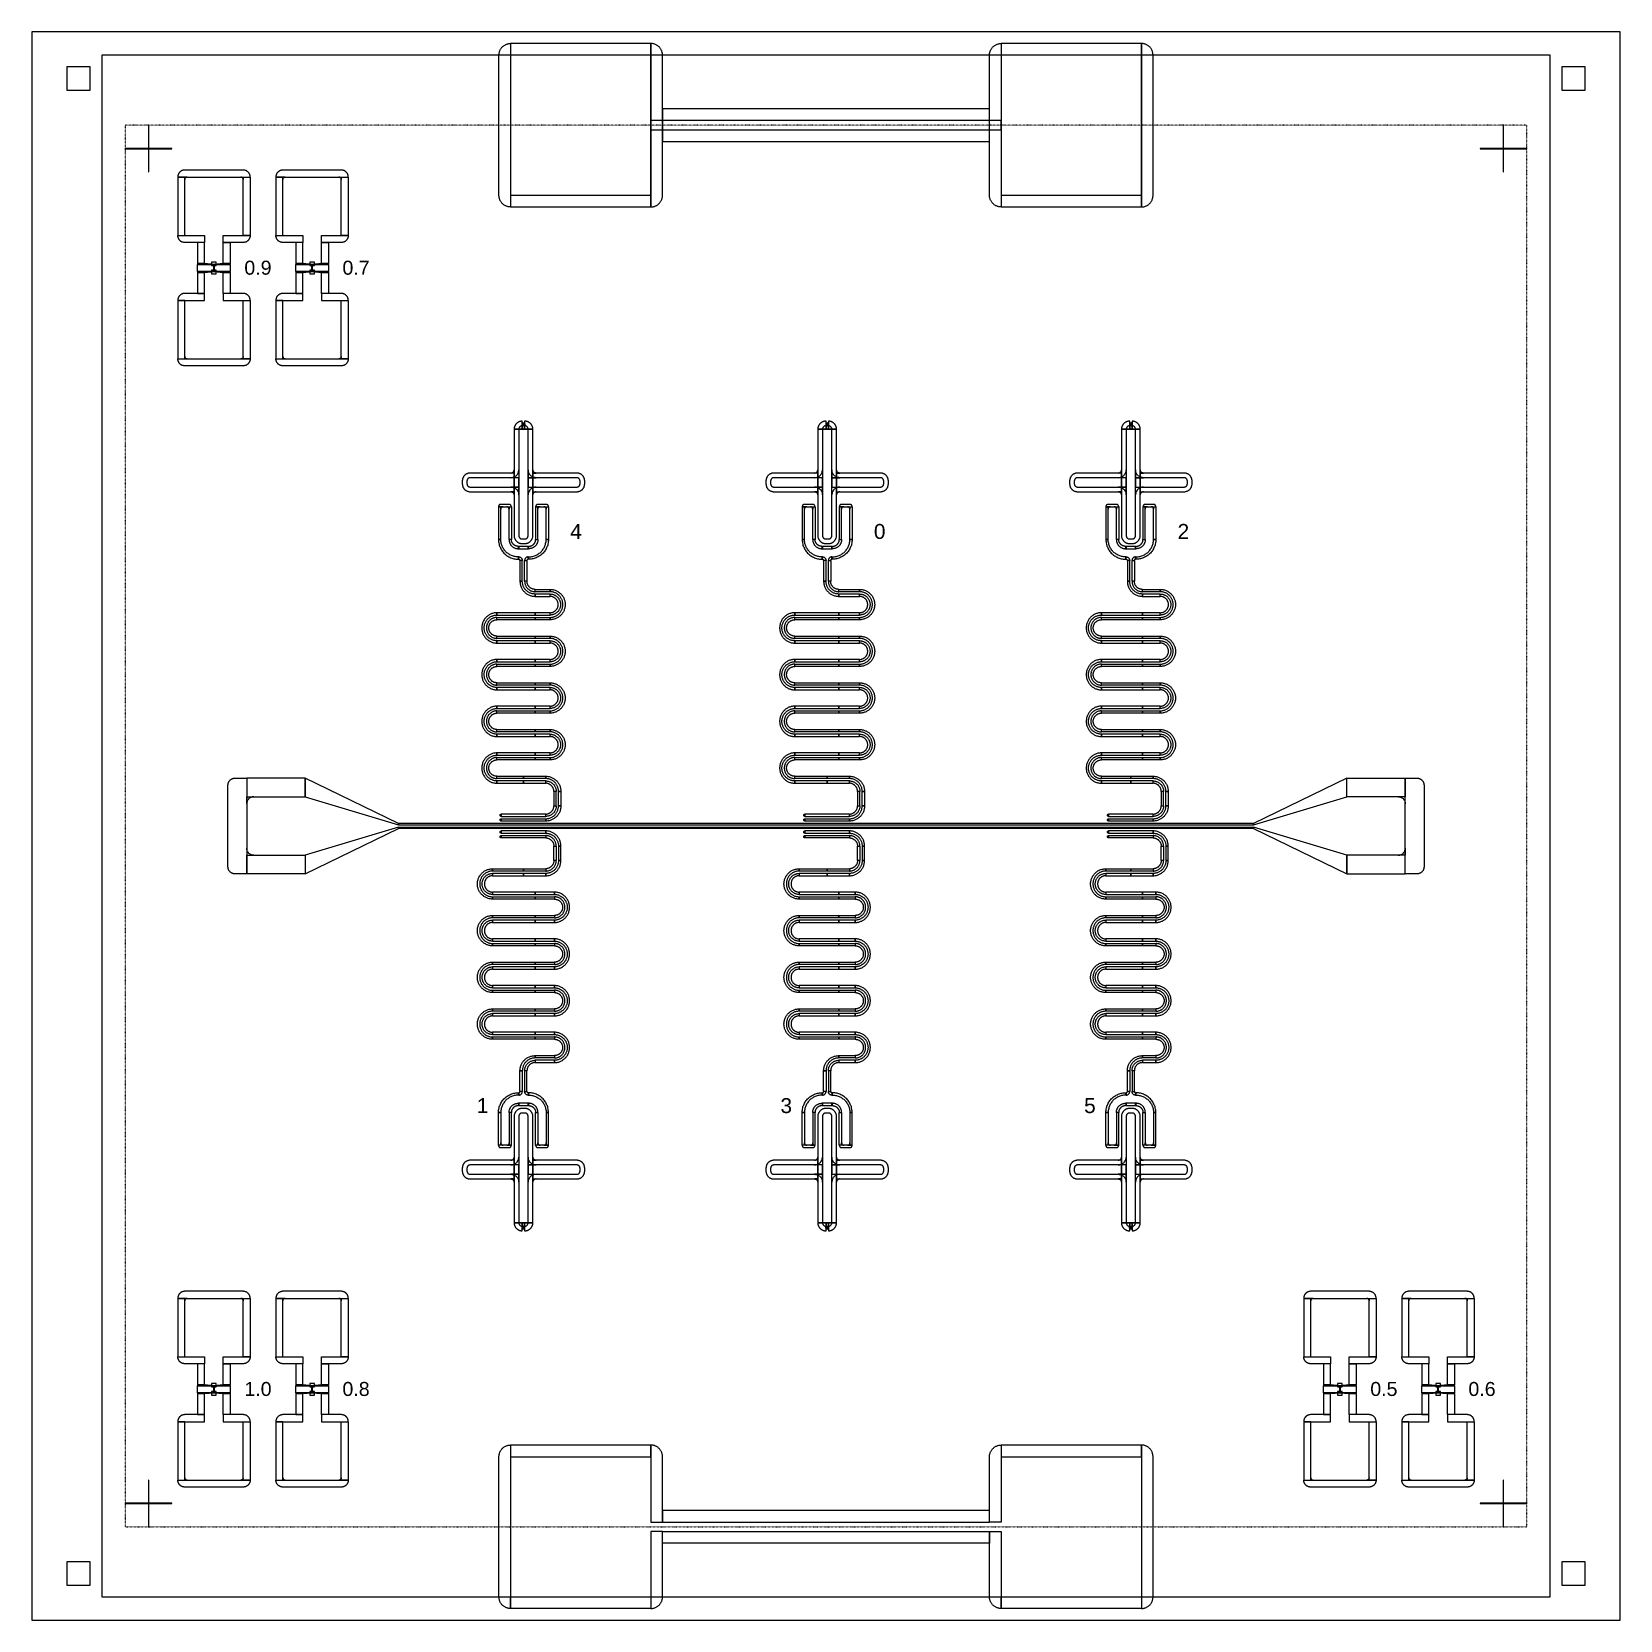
# Model space of a CAD drawing. Extents: x -3400 to 3400, y -3400 to 3400.
import ezdxf

# ---------------------------------------------------------------- set-up
doc = ezdxf.new("R2010")
doc.units = 0
doc.linetypes.add('DOT', pattern=[0.2, 0, -0.2])
doc.layers.get('0').update_dxf_attribs({"linetype": 'CONTINUOUS'})
for name, color, linetype in [('BASEMETAL', 4, 'CONTINUOUS'), ('BUSMAIN', 3, 'CONTINUOUS'), ('DICEGRID', 3, 'CONTINUOUS'), ('FRAME', 8, 'CONTINUOUS'), ('JUNCTION', 1, 'CONTINUOUS'), ('MARKERS', 2, 'CONTINUOUS'), ('SECONDLAYER', 6, 'CONTINUOUS'), ('UNDERCUT', 2, 'CONTINUOUS')]:
    doc.layers.add(name, color=color, linetype=linetype)
doc.styles.get("Standard").update_dxf_attribs({"font": 'arial.ttf'})

# ---------------------------------------------------------------- blocks, each defined once
blk = doc.blocks.new('CHIP_XSEARCH')
for points in [[(2050, 6400), (2050, 6050), (2050, 6050), (2047.4, 6050.1), (2044.8, 6050.3), (2042.2, 6050.6), (2039.6, 6051.1), (2037.1, 6051.7), (2034.5, 6052.4), (2032.1, 6053.3), (2029.7, 6054.3), (2027.3, 6055.4), (2025, 6056.7), (2022.8, 6058.1), (2020.6, 6059.5), (2018.5, 6061.1), (2016.5, 6062.8), (2014.6, 6064.6), (2012.8, 6066.5), (2011.1, 6068.5), (2009.5, 6070.6), (2008.1, 6072.8), (2006.7, 6075), (2005.4, 6077.3), (2004.3, 6079.7), (2003.3, 6082.1), (2002.4, 6084.5), (2001.7, 6087.1), (2001.1, 6089.6), (2000.6, 6092.2), (2000.3, 6094.8), (2000.1, 6097.4), (2000, 6100), (2000, 6700), (2000.1, 6702.6), (2000.3, 6705.2), (2000.6, 6707.8), (2001.1, 6710.4), (2001.7, 6712.9), (2002.4, 6715.5), (2003.3, 6717.9), (2004.3, 6720.3), (2005.4, 6722.7), (2006.7, 6725), (2008.1, 6727.2), (2009.5, 6729.4), (2011.1, 6731.5), (2012.8, 6733.5), (2014.6, 6735.4), (2016.5, 6737.2), (2018.5, 6738.9), (2020.6, 6740.5), (2022.8, 6741.9), (2025, 6743.3), (2027.3, 6744.6), (2029.7, 6745.7), (2032.1, 6746.7), (2034.5, 6747.6), (2037.1, 6748.3), (2039.6, 6748.9), (2042.2, 6749.4), (2044.8, 6749.7), (2047.4, 6749.9), (2050, 6750), (2050, 6750)], [(2050, 6050), (2650, 6050), (2650, 6750), (2050, 6750)], [(2650, 6400), (2650, 6050), (2650, 6050), (2652.6, 6050.1), (2655.2, 6050.3), (2657.8, 6050.6), (2660.4, 6051.1), (2662.9, 6051.7), (2665.5, 6052.4), (2667.9, 6053.3), (2670.3, 6054.3), (2672.7, 6055.4), (2675, 6056.7), (2677.2, 6058.1), (2679.4, 6059.5), (2681.5, 6061.1), (2683.5, 6062.8), (2685.4, 6064.6), (2687.2, 6066.5), (2688.9, 6068.5), (2690.5, 6070.6), (2691.9, 6072.8), (2693.3, 6075), (2694.6, 6077.3), (2695.7, 6079.7), (2696.7, 6082.1), (2697.6, 6084.5), (2698.3, 6087.1), (2698.9, 6089.6), (2699.4, 6092.2), (2699.7, 6094.8), (2699.9, 6097.4), (2700, 6100), (2700, 6700), (2699.9, 6702.6), (2699.7, 6705.2), (2699.4, 6707.8), (2698.9, 6710.4), (2698.3, 6712.9), (2697.6, 6715.5), (2696.7, 6717.9), (2695.7, 6720.3), (2694.6, 6722.7), (2693.3, 6725), (2691.9, 6727.2), (2690.5, 6729.4), (2688.9, 6731.5), (2687.2, 6733.5), (2685.4, 6735.4), (2683.5, 6737.2), (2681.5, 6738.9), (2679.4, 6740.5), (2677.2, 6741.9), (2675, 6743.3), (2672.7, 6744.6), (2670.3, 6745.7), (2667.9, 6746.7), (2665.5, 6747.6), (2662.9, 6748.3), (2660.4, 6748.9), (2657.8, 6749.4), (2655.2, 6749.7), (2652.6, 6749.9), (2650, 6750), (2650, 6750)], [(4150, 6400), (4150, 6050), (4150, 6050), (4147.4, 6050.1), (4144.8, 6050.3), (4142.2, 6050.6), (4139.6, 6051.1), (4137.1, 6051.7), (4134.5, 6052.4), (4132.1, 6053.3), (4129.7, 6054.3), (4127.3, 6055.4), (4125, 6056.7), (4122.8, 6058.1), (4120.6, 6059.5), (4118.5, 6061.1), (4116.5, 6062.8), (4114.6, 6064.6), (4112.8, 6066.5), (4111.1, 6068.5), (4109.5, 6070.6), (4108.1, 6072.8), (4106.7, 6075), (4105.4, 6077.3), (4104.3, 6079.7), (4103.3, 6082.1), (4102.4, 6084.5), (4101.7, 6087.1), (4101.1, 6089.6), (4100.6, 6092.2), (4100.3, 6094.8), (4100.1, 6097.4), (4100, 6100), (4100, 6700), (4100.1, 6702.6), (4100.3, 6705.2), (4100.6, 6707.8), (4101.1, 6710.4), (4101.7, 6712.9), (4102.4, 6715.5), (4103.3, 6717.9), (4104.3, 6720.3), (4105.4, 6722.7), (4106.7, 6725), (4108.1, 6727.2), (4109.5, 6729.4), (4111.1, 6731.5), (4112.8, 6733.5), (4114.6, 6735.4), (4116.5, 6737.2), (4118.5, 6738.9), (4120.6, 6740.5), (4122.8, 6741.9), (4125, 6743.3), (4127.3, 6744.6), (4129.7, 6745.7), (4132.1, 6746.7), (4134.5, 6747.6), (4137.1, 6748.3), (4139.6, 6748.9), (4142.2, 6749.4), (4144.8, 6749.7), (4147.4, 6749.9), (4150, 6750), (4150, 6750)], [(4150, 6050), (4750, 6050), (4750, 6750), (4150, 6750)], [(4750, 6400), (4750, 6050), (4750, 6050), (4752.6, 6050.1), (4755.2, 6050.3), (4757.8, 6050.6), (4760.4, 6051.1), (4762.9, 6051.7), (4765.5, 6052.4), (4767.9, 6053.3), (4770.3, 6054.3), (4772.7, 6055.4), (4775, 6056.7), (4777.2, 6058.1), (4779.4, 6059.5), (4781.5, 6061.1), (4783.5, 6062.8), (4785.4, 6064.6), (4787.2, 6066.5), (4788.9, 6068.5), (4790.5, 6070.6), (4791.9, 6072.8), (4793.3, 6075), (4794.6, 6077.3), (4795.7, 6079.7), (4796.7, 6082.1), (4797.6, 6084.5), (4798.3, 6087.1), (4798.9, 6089.6), (4799.4, 6092.2), (4799.7, 6094.8), (4799.9, 6097.4), (4800, 6100), (4800, 6700), (4799.9, 6702.6), (4799.7, 6705.2), (4799.4, 6707.8), (4798.9, 6710.4), (4798.3, 6712.9), (4797.6, 6715.5), (4796.7, 6717.9), (4795.7, 6720.3), (4794.6, 6722.7), (4793.3, 6725), (4791.9, 6727.2), (4790.5, 6729.4), (4788.9, 6731.5), (4787.2, 6733.5), (4785.4, 6735.4), (4783.5, 6737.2), (4781.5, 6738.9), (4779.4, 6740.5), (4777.2, 6741.9), (4775, 6743.3), (4772.7, 6744.6), (4770.3, 6745.7), (4767.9, 6746.7), (4765.5, 6747.6), (4762.9, 6748.3), (4760.4, 6748.9), (4757.8, 6749.4), (4755.2, 6749.7), (4752.6, 6749.9), (4750, 6750), (4750, 6750)], [(2700, 6330), (4100, 6330), (4100, 6470), (2700, 6470)], [(780, 6178), (935, 6178), (935, 6178), (935, 6179.6), (934.8, 6181.1), (934.6, 6182.7), (934.3, 6184.2), (934, 6185.8), (933.5, 6187.3), (933, 6188.8), (932.4, 6190.2), (931.7, 6191.6), (931, 6193), (930.2, 6194.3), (929.3, 6195.6), (928.3, 6196.9), (927.3, 6198.1), (926.2, 6199.2), (925.1, 6200.3), (923.9, 6201.3), (922.6, 6202.3), (921.3, 6203.2), (920, 6204), (918.6, 6204.7), (917.2, 6205.4), (915.8, 6206), (914.3, 6206.5), (912.8, 6207), (911.2, 6207.3), (909.7, 6207.6), (908.1, 6207.8), (906.6, 6208), (905, 6208), (655, 6208), (653.4, 6208), (651.9, 6207.8), (650.3, 6207.6), (648.8, 6207.3), (647.2, 6207), (645.7, 6206.5), (644.2, 6206), (642.8, 6205.4), (641.4, 6204.7), (640, 6204), (638.7, 6203.2), (637.4, 6202.3), (636.1, 6201.3), (634.9, 6200.3), (633.8, 6199.2), (632.7, 6198.1), (631.7, 6196.9), (630.7, 6195.6), (629.8, 6194.3), (629, 6193), (628.3, 6191.6), (627.6, 6190.2), (627, 6188.8), (626.5, 6187.3), (626, 6185.8), (625.7, 6184.2), (625.4, 6182.7), (625.2, 6181.1), (625, 6179.6), (625, 6178), (625, 6178)], [(1200, 6178), (1355, 6178), (1355, 6178), (1355, 6179.6), (1354.8, 6181.1), (1354.6, 6182.7), (1354.3, 6184.2), (1354, 6185.8), (1353.5, 6187.3), (1353, 6188.8), (1352.4, 6190.2), (1351.7, 6191.6), (1351, 6193), (1350.2, 6194.3), (1349.3, 6195.6), (1348.3, 6196.9), (1347.3, 6198.1), (1346.2, 6199.2), (1345.1, 6200.3), (1343.9, 6201.3), (1342.6, 6202.3), (1341.3, 6203.2), (1340, 6204), (1338.6, 6204.7), (1337.2, 6205.4), (1335.8, 6206), (1334.3, 6206.5), (1332.8, 6207), (1331.2, 6207.3), (1329.7, 6207.6), (1328.1, 6207.8), (1326.6, 6208), (1325, 6208), (1075, 6208), (1073.4, 6208), (1071.9, 6207.8), (1070.3, 6207.6), (1068.8, 6207.3), (1067.2, 6207), (1065.7, 6206.5), (1064.2, 6206), (1062.8, 6205.4), (1061.4, 6204.7), (1060, 6204), (1058.7, 6203.2), (1057.4, 6202.3), (1056.1, 6201.3), (1054.9, 6200.3), (1053.8, 6199.2), (1052.7, 6198.1), (1051.7, 6196.9), (1050.7, 6195.6), (1049.8, 6194.3), (1049, 6193), (1048.3, 6191.6), (1047.6, 6190.2), (1047, 6188.8), (1046.5, 6187.3), (1046, 6185.8), (1045.7, 6184.2), (1045.4, 6182.7), (1045.2, 6181.1), (1045, 6179.6), (1045, 6178), (1045, 6178)], [(655, 5928), (655, 6178), (625, 6178), (625, 5928)], [(655, 6178), (655, 6168), (655.1, 6169), (655.2, 6170.1), (655.5, 6171.1), (655.9, 6172.1), (656.3, 6173), (656.9, 6173.9), (657.6, 6174.7), (658.3, 6175.4), (659.1, 6176.1), (660, 6176.7), (660.9, 6177.1), (661.9, 6177.5), (662.9, 6177.8), (664, 6177.9), (665, 6178)], [(905, 6178), (905, 6168), (904.9, 6169), (904.8, 6170.1), (904.5, 6171.1), (904.1, 6172.1), (903.7, 6173), (903.1, 6173.9), (902.4, 6174.7), (901.7, 6175.4), (900.9, 6176.1), (900, 6176.7), (899.1, 6177.1), (898.1, 6177.5), (897.1, 6177.8), (896, 6177.9), (895, 6178)], [(905, 5928), (905, 6178), (935, 6178), (935, 5928)], [(1075, 5928), (1075, 6178), (1045, 6178), (1045, 5928)], [(1075, 6178), (1075, 6168), (1075.1, 6169), (1075.2, 6170.1), (1075.5, 6171.1), (1075.9, 6172.1), (1076.3, 6173), (1076.9, 6173.9), (1077.6, 6174.7), (1078.3, 6175.4), (1079.1, 6176.1), (1080, 6176.7), (1080.9, 6177.1), (1081.9, 6177.5), (1082.9, 6177.8), (1084, 6177.9), (1085, 6178)], [(1325, 6178), (1325, 6168), (1324.9, 6169), (1324.8, 6170.1), (1324.5, 6171.1), (1324.1, 6172.1), (1323.7, 6173), (1323.1, 6173.9), (1322.4, 6174.7), (1321.7, 6175.4), (1320.9, 6176.1), (1320, 6176.7), (1319.1, 6177.1), (1318.1, 6177.5), (1317.1, 6177.8), (1316, 6177.9), (1315, 6178)], [(1325, 5928), (1325, 6178), (1355, 6178), (1355, 5928)], [(682.5, 5928), (740, 5928), (740, 5898), (655, 5898), (653.4, 5898), (651.9, 5898.2), (650.3, 5898.4), (648.8, 5898.7), (647.2, 5899), (645.7, 5899.5), (644.2, 5900), (642.8, 5900.6), (641.4, 5901.3), (640, 5902), (638.7, 5902.8), (637.4, 5903.7), (636.1, 5904.7), (634.9, 5905.7), (633.8, 5906.8), (632.7, 5907.9), (631.7, 5909.1), (630.7, 5910.4), (629.8, 5911.7), (629, 5913), (628.3, 5914.4), (627.6, 5915.8), (627, 5917.2), (626.5, 5918.7), (626, 5920.2), (625.7, 5921.8), (625.4, 5923.3), (625.2, 5924.9), (625, 5926.4), (625, 5928), (625, 5928)], [(877.5, 5928), (935, 5928), (935, 5928), (935, 5926.4), (934.8, 5924.9), (934.6, 5923.3), (934.3, 5921.8), (934, 5920.2), (933.5, 5918.7), (933, 5917.2), (932.4, 5915.8), (931.7, 5914.4), (931, 5913), (930.2, 5911.7), (929.3, 5910.4), (928.3, 5909.1), (927.3, 5907.9), (926.2, 5906.8), (925.1, 5905.7), (923.9, 5904.7), (922.6, 5903.7), (921.3, 5902.8), (920, 5902), (918.6, 5901.3), (917.2, 5900.6), (915.8, 5900), (914.3, 5899.5), (912.8, 5899), (911.2, 5898.7), (909.7, 5898.4), (908.1, 5898.2), (906.6, 5898), (905, 5898), (820, 5898), (820, 5928)], [(1102.5, 5928), (1160, 5928), (1160, 5898), (1075, 5898), (1073.4, 5898), (1071.9, 5898.2), (1070.3, 5898.4), (1068.8, 5898.7), (1067.2, 5899), (1065.7, 5899.5), (1064.2, 5900), (1062.8, 5900.6), (1061.4, 5901.3), (1060, 5902), (1058.7, 5902.8), (1057.4, 5903.7), (1056.1, 5904.7), (1054.9, 5905.7), (1053.8, 5906.8), (1052.7, 5907.9), (1051.7, 5909.1), (1050.7, 5910.4), (1049.8, 5911.7), (1049, 5913), (1048.3, 5914.4), (1047.6, 5915.8), (1047, 5917.2), (1046.5, 5918.7), (1046, 5920.2), (1045.7, 5921.8), (1045.4, 5923.3), (1045.2, 5924.9), (1045, 5926.4), (1045, 5928), (1045, 5928)], [(1297.5, 5928), (1355, 5928), (1355, 5928), (1355, 5926.4), (1354.8, 5924.9), (1354.6, 5923.3), (1354.3, 5921.8), (1354, 5920.2), (1353.5, 5918.7), (1353, 5917.2), (1352.4, 5915.8), (1351.7, 5914.4), (1351, 5913), (1350.2, 5911.7), (1349.3, 5910.4), (1348.3, 5909.1), (1347.3, 5907.9), (1346.2, 5906.8), (1345.1, 5905.7), (1343.9, 5904.7), (1342.6, 5903.7), (1341.3, 5902.8), (1340, 5902), (1338.6, 5901.3), (1337.2, 5900.6), (1335.8, 5900), (1334.3, 5899.5), (1332.8, 5899), (1331.2, 5898.7), (1329.7, 5898.4), (1328.1, 5898.2), (1326.6, 5898), (1325, 5898), (1240, 5898), (1240, 5928)], [(740, 5808), (740, 5898), (710, 5898), (710, 5808)], [(820, 5808), (820, 5898), (850, 5898), (850, 5808)], [(1160, 5808), (1160, 5898), (1130, 5898), (1130, 5808)], [(1240, 5808), (1240, 5898), (1270, 5898), (1270, 5808)], [(779.5, 5804), (740, 5808), (710, 5808), (710, 5804)], [(850, 5804), (850, 5774), (710, 5774), (710, 5804)], [(850, 5804), (850, 5808), (820, 5808), (780.5, 5804)], [(1199.7, 5804), (1160, 5808), (1130, 5808), (1130, 5804)], [(1270, 5804), (1270, 5774), (1130, 5774), (1130, 5804)], [(1270, 5804), (1270, 5808), (1240, 5808), (1200.3, 5804)], [(740, 5770), (779.5, 5774), (710, 5774), (710, 5770)], [(740, 5680), (740, 5770), (710, 5770), (710, 5680)], [(850, 5770), (850, 5774), (780.5, 5774), (820, 5770)], [(820, 5680), (820, 5770), (850, 5770), (850, 5680)], [(1160, 5770), (1199.7, 5774), (1130, 5774), (1130, 5770)], [(1160, 5680), (1160, 5770), (1130, 5770), (1130, 5680)], [(1270, 5770), (1270, 5774), (1200.3, 5774), (1240, 5770)], [(1240, 5680), (1240, 5770), (1270, 5770), (1270, 5680)], [(682.5, 5650), (740, 5650), (740, 5680), (655, 5680), (653.4, 5680), (651.9, 5679.8), (650.3, 5679.6), (648.8, 5679.3), (647.2, 5679), (645.7, 5678.5), (644.2, 5678), (642.8, 5677.4), (641.4, 5676.7), (640, 5676), (638.7, 5675.2), (637.4, 5674.3), (636.1, 5673.3), (634.9, 5672.3), (633.8, 5671.2), (632.7, 5670.1), (631.7, 5668.9), (630.7, 5667.6), (629.8, 5666.3), (629, 5665), (628.3, 5663.6), (627.6, 5662.2), (627, 5660.8), (626.5, 5659.3), (626, 5657.8), (625.7, 5656.2), (625.4, 5654.7), (625.2, 5653.1), (625, 5651.6), (625, 5650), (625, 5650)], [(655, 5400), (655, 5650), (625, 5650), (625, 5400)], [(877.5, 5650), (935, 5650), (935, 5650), (935, 5651.6), (934.8, 5653.1), (934.6, 5654.7), (934.3, 5656.2), (934, 5657.8), (933.5, 5659.3), (933, 5660.8), (932.4, 5662.2), (931.7, 5663.6), (931, 5665), (930.2, 5666.3), (929.3, 5667.6), (928.3, 5668.9), (927.3, 5670.1), (926.2, 5671.2), (925.1, 5672.3), (923.9, 5673.3), (922.6, 5674.3), (921.3, 5675.2), (920, 5676), (918.6, 5676.7), (917.2, 5677.4), (915.8, 5678), (914.3, 5678.5), (912.8, 5679), (911.2, 5679.3), (909.7, 5679.6), (908.1, 5679.8), (906.6, 5680), (905, 5680), (820, 5680), (820, 5650)], [(905, 5400), (905, 5650), (935, 5650), (935, 5400)], [(1102.5, 5650), (1160, 5650), (1160, 5680), (1075, 5680), (1073.4, 5680), (1071.9, 5679.8), (1070.3, 5679.6), (1068.8, 5679.3), (1067.2, 5679), (1065.7, 5678.5), (1064.2, 5678), (1062.8, 5677.4), (1061.4, 5676.7), (1060, 5676), (1058.7, 5675.2), (1057.4, 5674.3), (1056.1, 5673.3), (1054.9, 5672.3), (1053.8, 5671.2), (1052.7, 5670.1), (1051.7, 5668.9), (1050.7, 5667.6), (1049.8, 5666.3), (1049, 5665), (1048.3, 5663.6), (1047.6, 5662.2), (1047, 5660.8), (1046.5, 5659.3), (1046, 5657.8), (1045.7, 5656.2), (1045.4, 5654.7), (1045.2, 5653.1), (1045, 5651.6), (1045, 5650), (1045, 5650)], [(1075, 5400), (1075, 5650), (1045, 5650), (1045, 5400)], [(1297.5, 5650), (1355, 5650), (1355, 5650), (1355, 5651.6), (1354.8, 5653.1), (1354.6, 5654.7), (1354.3, 5656.2), (1354, 5657.8), (1353.5, 5659.3), (1353, 5660.8), (1352.4, 5662.2), (1351.7, 5663.6), (1351, 5665), (1350.2, 5666.3), (1349.3, 5667.6), (1348.3, 5668.9), (1347.3, 5670.1), (1346.2, 5671.2), (1345.1, 5672.3), (1343.9, 5673.3), (1342.6, 5674.3), (1341.3, 5675.2), (1340, 5676), (1338.6, 5676.7), (1337.2, 5677.4), (1335.8, 5678), (1334.3, 5678.5), (1332.8, 5679), (1331.2, 5679.3), (1329.7, 5679.6), (1328.1, 5679.8), (1326.6, 5680), (1325, 5680), (1240, 5680), (1240, 5650)], [(1325, 5400), (1325, 5650), (1355, 5650), (1355, 5400)], [(780, 5400), (935, 5400), (935, 5400), (935, 5398.4), (934.8, 5396.9), (934.6, 5395.3), (934.3, 5393.8), (934, 5392.2), (933.5, 5390.7), (933, 5389.2), (932.4, 5387.8), (931.7, 5386.4), (931, 5385), (930.2, 5383.7), (929.3, 5382.4), (928.3, 5381.1), (927.3, 5379.9), (926.2, 5378.8), (925.1, 5377.7), (923.9, 5376.7), (922.6, 5375.7), (921.3, 5374.8), (920, 5374), (918.6, 5373.3), (917.2, 5372.6), (915.8, 5372), (914.3, 5371.5), (912.8, 5371), (911.2, 5370.7), (909.7, 5370.4), (908.1, 5370.2), (906.6, 5370), (905, 5370), (655, 5370), (653.4, 5370), (651.9, 5370.2), (650.3, 5370.4), (648.8, 5370.7), (647.2, 5371), (645.7, 5371.5), (644.2, 5372), (642.8, 5372.6), (641.4, 5373.3), (640, 5374), (638.7, 5374.8), (637.4, 5375.7), (636.1, 5376.7), (634.9, 5377.7), (633.8, 5378.8), (632.7, 5379.9), (631.7, 5381.1), (630.7, 5382.4), (629.8, 5383.7), (629, 5385), (628.3, 5386.4), (627.6, 5387.8), (627, 5389.2), (626.5, 5390.7), (626, 5392.2), (625.7, 5393.8), (625.4, 5395.3), (625.2, 5396.9), (625, 5398.4), (625, 5400), (625, 5400)], [(655, 5400), (655, 5410), (655.1, 5409), (655.2, 5407.9), (655.5, 5406.9), (655.9, 5405.9), (656.3, 5405), (656.9, 5404.1), (657.6, 5403.3), (658.3, 5402.6), (659.1, 5401.9), (660, 5401.3), (660.9, 5400.9), (661.9, 5400.5), (662.9, 5400.2), (664, 5400.1), (665, 5400)], [(905, 5400), (905, 5410), (904.9, 5409), (904.8, 5407.9), (904.5, 5406.9), (904.1, 5405.9), (903.7, 5405), (903.1, 5404.1), (902.4, 5403.3), (901.7, 5402.6), (900.9, 5401.9), (900, 5401.3), (899.1, 5400.9), (898.1, 5400.5), (897.1, 5400.2), (896, 5400.1), (895, 5400)], [(1200, 5400), (1355, 5400), (1355, 5400), (1355, 5398.4), (1354.8, 5396.9), (1354.6, 5395.3), (1354.3, 5393.8), (1354, 5392.2), (1353.5, 5390.7), (1353, 5389.2), (1352.4, 5387.8), (1351.7, 5386.4), (1351, 5385), (1350.2, 5383.7), (1349.3, 5382.4), (1348.3, 5381.1), (1347.3, 5379.9), (1346.2, 5378.8), (1345.1, 5377.7), (1343.9, 5376.7), (1342.6, 5375.7), (1341.3, 5374.8), (1340, 5374), (1338.6, 5373.3), (1337.2, 5372.6), (1335.8, 5372), (1334.3, 5371.5), (1332.8, 5371), (1331.2, 5370.7), (1329.7, 5370.4), (1328.1, 5370.2), (1326.6, 5370), (1325, 5370), (1075, 5370), (1073.4, 5370), (1071.9, 5370.2), (1070.3, 5370.4), (1068.8, 5370.7), (1067.2, 5371), (1065.7, 5371.5), (1064.2, 5372), (1062.8, 5372.6), (1061.4, 5373.3), (1060, 5374), (1058.7, 5374.8), (1057.4, 5375.7), (1056.1, 5376.7), (1054.9, 5377.7), (1053.8, 5378.8), (1052.7, 5379.9), (1051.7, 5381.1), (1050.7, 5382.4), (1049.8, 5383.7), (1049, 5385), (1048.3, 5386.4), (1047.6, 5387.8), (1047, 5389.2), (1046.5, 5390.7), (1046, 5392.2), (1045.7, 5393.8), (1045.4, 5395.3), (1045.2, 5396.9), (1045, 5398.4), (1045, 5400), (1045, 5400)], [(1075, 5400), (1075, 5410), (1075.1, 5409), (1075.2, 5407.9), (1075.5, 5406.9), (1075.9, 5405.9), (1076.3, 5405), (1076.9, 5404.1), (1077.6, 5403.3), (1078.3, 5402.6), (1079.1, 5401.9), (1080, 5401.3), (1080.9, 5400.9), (1081.9, 5400.5), (1082.9, 5400.2), (1084, 5400.1), (1085, 5400)], [(1325, 5400), (1325, 5410), (1324.9, 5409), (1324.8, 5407.9), (1324.5, 5406.9), (1324.1, 5405.9), (1323.7, 5405), (1323.1, 5404.1), (1322.4, 5403.3), (1321.7, 5402.6), (1320.9, 5401.9), (1320, 5401.3), (1319.1, 5400.9), (1318.1, 5400.5), (1317.1, 5400.2), (1316, 5400.1), (1315, 5400)], [(2082.5, 5099), (2100, 5099), (2100, 5133), (2099, 5133), (2097.2, 5133), (2095.4, 5132.8), (2093.7, 5132.6), (2091.9, 5132.3), (2090.2, 5131.8), (2088.5, 5131.3), (2086.8, 5130.7), (2085.2, 5130.1), (2083.6, 5129.3), (2082, 5128.4), (2080.5, 5127.5), (2079, 5126.5), (2077.6, 5125.4), (2076.2, 5124.3), (2075, 5123), (2073.7, 5121.8), (2072.6, 5120.4), (2071.5, 5119), (2070.5, 5117.5), (2069.6, 5116), (2068.7, 5114.4), (2067.9, 5112.8), (2067.3, 5111.2), (2066.7, 5109.5), (2066.2, 5107.8), (2065.7, 5106.1), (2065.4, 5104.3), (2065.2, 5102.6), (2065, 5100.8), (2065, 5099), (2065, 5099)], [(2104.7, 5123.2), (2100, 5127.2), (2100, 5127.2), (2100, 5123.2)], [(2104.7, 5118.8), (2104.7, 5123.2), (2100, 5123.2), (2100, 5118.8)], [(2110, 5099), (2110, 5118.8), (2100, 5118.8), (2100, 5099)], [(2110, 5123.2), (2110, 5127.2), (2110, 5127.2), (2105.3, 5123.2)], [(2105.3, 5118.8), (2105.3, 5123.2), (2110, 5123.2), (2110, 5118.8)], [(2127.5, 5099), (2145, 5099), (2145, 5099), (2145, 5100.8), (2144.8, 5102.6), (2144.6, 5104.3), (2144.3, 5106.1), (2143.8, 5107.8), (2143.3, 5109.5), (2142.7, 5111.2), (2142.1, 5112.8), (2141.3, 5114.4), (2140.4, 5116), (2139.5, 5117.5), (2138.5, 5119), (2137.4, 5120.4), (2136.3, 5121.8), (2135, 5123), (2133.8, 5124.3), (2132.4, 5125.4), (2131, 5126.5), (2129.5, 5127.5), (2128, 5128.4), (2126.4, 5129.3), (2124.8, 5130.1), (2123.2, 5130.7), (2121.5, 5131.3), (2119.8, 5131.8), (2118.1, 5132.3), (2116.3, 5132.6), (2114.6, 5132.8), (2112.8, 5133), (2111, 5133), (2110, 5133), (2110, 5099)], [(3382.5, 5099), (3400, 5099), (3400, 5133), (3399, 5133), (3397.2, 5133), (3395.4, 5132.8), (3393.7, 5132.6), (3391.9, 5132.3), (3390.2, 5131.8), (3388.5, 5131.3), (3386.8, 5130.7), (3385.2, 5130.1), (3383.6, 5129.3), (3382, 5128.4), (3380.5, 5127.5), (3379, 5126.5), (3377.6, 5125.4), (3376.2, 5124.3), (3375, 5123), (3373.7, 5121.8), (3372.6, 5120.4), (3371.5, 5119), (3370.5, 5117.5), (3369.6, 5116), (3368.7, 5114.4), (3367.9, 5112.8), (3367.3, 5111.2), (3366.7, 5109.5), (3366.2, 5107.8), (3365.7, 5106.1), (3365.4, 5104.3), (3365.2, 5102.6), (3365, 5100.8), (3365, 5099), (3365, 5099)], [(3404.8, 5123), (3400, 5127), (3400, 5127), (3400, 5123)], [(3404.8, 5119), (3404.8, 5123), (3400, 5123), (3400, 5119)], [(3410, 5099), (3410, 5119), (3400, 5119), (3400, 5099)], [(3410, 5123), (3410, 5127), (3410, 5127), (3405.2, 5123)], [(3405.2, 5119), (3405.2, 5123), (3410, 5123), (3410, 5119)], [(3427.5, 5099), (3445, 5099), (3445, 5099), (3445, 5100.8), (3444.8, 5102.6), (3444.6, 5104.3), (3444.3, 5106.1), (3443.8, 5107.8), (3443.3, 5109.5), (3442.7, 5111.2), (3442.1, 5112.8), (3441.3, 5114.4), (3440.4, 5116), (3439.5, 5117.5), (3438.5, 5119), (3437.4, 5120.4), (3436.3, 5121.8), (3435, 5123), (3433.8, 5124.3), (3432.4, 5125.4), (3431, 5126.5), (3429.5, 5127.5), (3428, 5128.4), (3426.4, 5129.3), (3424.8, 5130.1), (3423.2, 5130.7), (3421.5, 5131.3), (3419.8, 5131.8), (3418.1, 5132.3), (3416.3, 5132.6), (3414.6, 5132.8), (3412.8, 5133), (3411, 5133), (3410, 5133), (3410, 5099)], [(4682.5, 5099), (4700, 5099), (4700, 5133), (4699, 5133), (4697.2, 5133), (4695.4, 5132.8), (4693.7, 5132.6), (4691.9, 5132.3), (4690.2, 5131.8), (4688.5, 5131.3), (4686.8, 5130.7), (4685.2, 5130.1), (4683.6, 5129.3), (4682, 5128.4), (4680.5, 5127.5), (4679, 5126.5), (4677.6, 5125.4), (4676.2, 5124.3), (4675, 5123), (4673.7, 5121.8), (4672.6, 5120.4), (4671.5, 5119), (4670.5, 5117.5), (4669.6, 5116), (4668.7, 5114.4), (4667.9, 5112.8), (4667.3, 5111.2), (4666.7, 5109.5), (4666.2, 5107.8), (4665.7, 5106.1), (4665.4, 5104.3), (4665.2, 5102.6), (4665, 5100.8), (4665, 5099), (4665, 5099)], [(4704.7, 5123), (4700, 5127), (4700, 5127), (4700, 5123)], [(4704.7, 5119), (4704.7, 5123), (4700, 5123), (4700, 5119)], [(4710, 5099), (4710, 5119), (4700, 5119), (4700, 5099)], [(4710, 5123), (4710, 5127), (4710, 5127), (4705.3, 5123)], [(4705.3, 5119), (4705.3, 5123), (4710, 5123), (4710, 5119)], [(4727.5, 5099), (4745, 5099), (4745, 5099), (4745, 5100.8), (4744.8, 5102.6), (4744.6, 5104.3), (4744.3, 5106.1), (4743.8, 5107.8), (4743.3, 5109.5), (4742.7, 5111.2), (4742.1, 5112.8), (4741.3, 5114.4), (4740.4, 5116), (4739.5, 5117.5), (4738.5, 5119), (4737.4, 5120.4), (4736.3, 5121.8), (4735, 5123), (4733.8, 5124.3), (4732.4, 5125.4), (4731, 5126.5), (4729.5, 5127.5), (4728, 5128.4), (4726.4, 5129.3), (4724.8, 5130.1), (4723.2, 5130.7), (4721.5, 5131.3), (4719.8, 5131.8), (4718.1, 5132.3), (4716.3, 5132.6), (4714.6, 5132.8), (4712.8, 5133), (4711, 5133), (4710, 5133), (4710, 5099)], [(2105, 4609), (2111, 4609), (2112.8, 4609), (2114.6, 4609.2), (2116.3, 4609.4), (2118.1, 4609.7), (2119.8, 4610.2), (2121.5, 4610.7), (2123.2, 4611.3), (2124.8, 4611.9), (2126.4, 4612.7), (2128, 4613.6), (2129.5, 4614.5), (2131, 4615.5), (2132.4, 4616.6), (2133.8, 4617.7), (2135, 4619), (2136.3, 4620.2), (2137.4, 4621.6), (2138.5, 4623), (2139.5, 4624.5), (2140.4, 4626), (2141.3, 4627.6), (2142.1, 4629.2), (2142.7, 4630.8), (2143.3, 4632.5), (2143.8, 4634.2), (2144.3, 4635.9), (2144.6, 4637.7), (2144.8, 4639.4), (2145, 4641.2), (2145, 4643), (2145, 5099), (2065, 5099), (2065, 4643), (2065, 4641.2), (2065.2, 4639.4), (2065.4, 4637.7), (2065.7, 4635.9), (2066.2, 4634.2), (2066.7, 4632.5), (2067.3, 4630.8), (2067.9, 4629.2), (2068.7, 4627.6), (2069.6, 4626), (2070.5, 4624.5), (2071.5, 4623), (2072.6, 4621.6), (2073.7, 4620.2), (2075, 4619), (2076.2, 4617.7), (2077.6, 4616.6), (2079, 4615.5), (2080.5, 4614.5), (2082, 4613.6), (2083.6, 4612.7), (2085.2, 4611.9), (2086.8, 4611.3), (2088.5, 4610.7), (2090.2, 4610.2), (2091.9, 4609.7), (2093.7, 4609.4), (2095.4, 4609.2), (2097.2, 4609), (2099, 4609)], [(3405, 4609), (3411, 4609), (3412.8, 4609), (3414.6, 4609.2), (3416.3, 4609.4), (3418.1, 4609.7), (3419.8, 4610.2), (3421.5, 4610.7), (3423.2, 4611.3), (3424.8, 4611.9), (3426.4, 4612.7), (3428, 4613.6), (3429.5, 4614.5), (3431, 4615.5), (3432.4, 4616.6), (3433.8, 4617.7), (3435, 4619), (3436.3, 4620.2), (3437.4, 4621.6), (3438.5, 4623), (3439.5, 4624.5), (3440.4, 4626), (3441.3, 4627.6), (3442.1, 4629.2), (3442.7, 4630.8), (3443.3, 4632.5), (3443.8, 4634.2), (3444.3, 4635.9), (3444.6, 4637.7), (3444.8, 4639.4), (3445, 4641.2), (3445, 4643), (3445, 5099), (3365, 5099), (3365, 4643), (3365, 4641.2), (3365.2, 4639.4), (3365.4, 4637.7), (3365.7, 4635.9), (3366.2, 4634.2), (3366.7, 4632.5), (3367.3, 4630.8), (3367.9, 4629.2), (3368.7, 4627.6), (3369.6, 4626), (3370.5, 4624.5), (3371.5, 4623), (3372.6, 4621.6), (3373.7, 4620.2), (3375, 4619), (3376.2, 4617.7), (3377.6, 4616.6), (3379, 4615.5), (3380.5, 4614.5), (3382, 4613.6), (3383.6, 4612.7), (3385.2, 4611.9), (3386.8, 4611.3), (3388.5, 4610.7), (3390.2, 4610.2), (3391.9, 4609.7), (3393.7, 4609.4), (3395.4, 4609.2), (3397.2, 4609), (3399, 4609)], [(4705, 4609), (4711, 4609), (4712.8, 4609), (4714.6, 4609.2), (4716.3, 4609.4), (4718.1, 4609.7), (4719.8, 4610.2), (4721.5, 4610.7), (4723.2, 4611.3), (4724.8, 4611.9), (4726.4, 4612.7), (4728, 4613.6), (4729.5, 4614.5), (4731, 4615.5), (4732.4, 4616.6), (4733.8, 4617.7), (4735, 4619), (4736.3, 4620.2), (4737.4, 4621.6), (4738.5, 4623), (4739.5, 4624.5), (4740.4, 4626), (4741.3, 4627.6), (4742.1, 4629.2), (4742.7, 4630.8), (4743.3, 4632.5), (4743.8, 4634.2), (4744.3, 4635.9), (4744.6, 4637.7), (4744.8, 4639.4), (4745, 4641.2), (4745, 4643), (4745, 5099), (4665, 5099), (4665, 4643), (4665, 4641.2), (4665.2, 4639.4), (4665.4, 4637.7), (4665.7, 4635.9), (4666.2, 4634.2), (4666.7, 4632.5), (4667.3, 4630.8), (4667.9, 4629.2), (4668.7, 4627.6), (4669.6, 4626), (4670.5, 4624.5), (4671.5, 4623), (4672.6, 4621.6), (4673.7, 4620.2), (4675, 4619), (4676.2, 4617.7), (4677.6, 4616.6), (4679, 4615.5), (4680.5, 4614.5), (4682, 4613.6), (4683.6, 4612.7), (4685.2, 4611.9), (4686.8, 4611.3), (4688.5, 4610.7), (4690.2, 4610.2), (4691.9, 4609.7), (4693.7, 4609.4), (4695.4, 4609.2), (4697.2, 4609), (4699, 4609)], [(2065, 4871), (2065, 4911), (1877, 4911), (1875.2, 4911), (1873.4, 4910.8), (1871.7, 4910.6), (1869.9, 4910.3), (1868.2, 4909.8), (1866.5, 4909.3), (1864.8, 4908.7), (1863.2, 4908.1), (1861.6, 4907.3), (1860, 4906.4), (1858.5, 4905.5), (1857, 4904.5), (1855.6, 4903.4), (1854.2, 4902.3), (1853, 4901), (1851.7, 4899.8), (1850.6, 4898.4), (1849.5, 4897), (1848.5, 4895.5), (1847.6, 4894), (1846.7, 4892.4), (1845.9, 4890.8), (1845.3, 4889.2), (1844.7, 4887.5), (1844.2, 4885.8), (1843.7, 4884.1), (1843.4, 4882.3), (1843.2, 4880.6), (1843, 4878.8), (1843, 4877), (1843, 4865), (1843, 4863.2), (1843.2, 4861.4), (1843.4, 4859.7), (1843.7, 4857.9), (1844.2, 4856.2), (1844.7, 4854.5), (1845.3, 4852.8), (1845.9, 4851.2), (1846.7, 4849.6), (1847.6, 4848), (1848.5, 4846.5), (1849.5, 4845), (1850.6, 4843.6), (1851.7, 4842.2), (1853, 4841), (1854.2, 4839.7), (1855.6, 4838.6), (1857, 4837.5), (1858.5, 4836.5), (1860, 4835.6), (1861.6, 4834.7), (1863.2, 4833.9), (1864.8, 4833.3), (1866.5, 4832.7), (1868.2, 4832.2), (1869.9, 4831.7), (1871.7, 4831.4), (1873.4, 4831.2), (1875.2, 4831), (1877, 4831), (2065, 4831)], [(2065, 4911), (2051, 4911), (2052.5, 4911.1), (2053.9, 4911.3), (2055.3, 4911.7), (2056.7, 4912.2), (2058, 4912.9), (2059.2, 4913.7), (2060.4, 4914.6), (2061.4, 4915.6), (2062.3, 4916.8), (2063.1, 4918), (2063.8, 4919.3), (2064.3, 4920.7), (2064.7, 4922.1), (2064.9, 4923.5), (2065, 4925)], [(2145, 4911), (2159, 4911), (2157.5, 4911.1), (2156.1, 4911.3), (2154.7, 4911.7), (2153.3, 4912.2), (2152, 4912.9), (2150.8, 4913.7), (2149.6, 4914.6), (2148.6, 4915.6), (2147.7, 4916.8), (2146.9, 4918), (2146.2, 4919.3), (2145.7, 4920.7), (2145.3, 4922.1), (2145.1, 4923.5), (2145, 4925)], [(2145, 4871), (2145, 4831), (2333, 4831), (2334.8, 4831), (2336.6, 4831.2), (2338.3, 4831.4), (2340.1, 4831.7), (2341.8, 4832.2), (2343.5, 4832.7), (2345.2, 4833.3), (2346.8, 4833.9), (2348.4, 4834.7), (2350, 4835.6), (2351.5, 4836.5), (2353, 4837.5), (2354.4, 4838.6), (2355.8, 4839.7), (2357, 4841), (2358.3, 4842.2), (2359.4, 4843.6), (2360.5, 4845), (2361.5, 4846.5), (2362.4, 4848), (2363.3, 4849.6), (2364.1, 4851.2), (2364.7, 4852.8), (2365.3, 4854.5), (2365.8, 4856.2), (2366.3, 4857.9), (2366.6, 4859.7), (2366.8, 4861.4), (2367, 4863.2), (2367, 4865), (2367, 4877), (2367, 4878.8), (2366.8, 4880.6), (2366.6, 4882.3), (2366.3, 4884.1), (2365.8, 4885.8), (2365.3, 4887.5), (2364.7, 4889.2), (2364.1, 4890.8), (2363.3, 4892.4), (2362.4, 4894), (2361.5, 4895.5), (2360.5, 4897), (2359.4, 4898.4), (2358.3, 4899.8), (2357, 4901), (2355.8, 4902.3), (2354.4, 4903.4), (2353, 4904.5), (2351.5, 4905.5), (2350, 4906.4), (2348.4, 4907.3), (2346.8, 4908.1), (2345.2, 4908.7), (2343.5, 4909.3), (2341.8, 4909.8), (2340.1, 4910.3), (2338.3, 4910.6), (2336.6, 4910.8), (2334.8, 4911), (2333, 4911), (2145, 4911)], [(3365, 4871), (3365, 4911), (3177, 4911), (3175.2, 4911), (3173.4, 4910.8), (3171.7, 4910.6), (3169.9, 4910.3), (3168.2, 4909.8), (3166.5, 4909.3), (3164.8, 4908.7), (3163.2, 4908.1), (3161.6, 4907.3), (3160, 4906.4), (3158.5, 4905.5), (3157, 4904.5), (3155.6, 4903.4), (3154.2, 4902.3), (3153, 4901), (3151.7, 4899.8), (3150.6, 4898.4), (3149.5, 4897), (3148.5, 4895.5), (3147.6, 4894), (3146.7, 4892.4), (3145.9, 4890.8), (3145.3, 4889.2), (3144.7, 4887.5), (3144.2, 4885.8), (3143.7, 4884.1), (3143.4, 4882.3), (3143.2, 4880.6), (3143, 4878.8), (3143, 4877), (3143, 4865), (3143, 4863.2), (3143.2, 4861.4), (3143.4, 4859.7), (3143.7, 4857.9), (3144.2, 4856.2), (3144.7, 4854.5), (3145.3, 4852.8), (3145.9, 4851.2), (3146.7, 4849.6), (3147.6, 4848), (3148.5, 4846.5), (3149.5, 4845), (3150.6, 4843.6), (3151.7, 4842.2), (3153, 4841), (3154.2, 4839.7), (3155.6, 4838.6), (3157, 4837.5), (3158.5, 4836.5), (3160, 4835.6), (3161.6, 4834.7), (3163.2, 4833.9), (3164.8, 4833.3), (3166.5, 4832.7), (3168.2, 4832.2), (3169.9, 4831.7), (3171.7, 4831.4), (3173.4, 4831.2), (3175.2, 4831), (3177, 4831), (3365, 4831)], [(3365, 4911), (3351, 4911), (3352.5, 4911.1), (3353.9, 4911.3), (3355.3, 4911.7), (3356.7, 4912.2), (3358, 4912.9), (3359.2, 4913.7), (3360.4, 4914.6), (3361.4, 4915.6), (3362.3, 4916.8), (3363.1, 4918), (3363.8, 4919.3), (3364.3, 4920.7), (3364.7, 4922.1), (3364.9, 4923.5), (3365, 4925)], [(3445, 4911), (3459, 4911), (3457.5, 4911.1), (3456.1, 4911.3), (3454.7, 4911.7), (3453.3, 4912.2), (3452, 4912.9), (3450.8, 4913.7), (3449.6, 4914.6), (3448.6, 4915.6), (3447.7, 4916.8), (3446.9, 4918), (3446.2, 4919.3), (3445.7, 4920.7), (3445.3, 4922.1), (3445.1, 4923.5), (3445, 4925)], [(3445, 4871), (3445, 4831), (3633, 4831), (3634.8, 4831), (3636.6, 4831.2), (3638.3, 4831.4), (3640.1, 4831.7), (3641.8, 4832.2), (3643.5, 4832.7), (3645.2, 4833.3), (3646.8, 4833.9), (3648.4, 4834.7), (3650, 4835.6), (3651.5, 4836.5), (3653, 4837.5), (3654.4, 4838.6), (3655.8, 4839.7), (3657, 4841), (3658.3, 4842.2), (3659.4, 4843.6), (3660.5, 4845), (3661.5, 4846.5), (3662.4, 4848), (3663.3, 4849.6), (3664.1, 4851.2), (3664.7, 4852.8), (3665.3, 4854.5), (3665.8, 4856.2), (3666.3, 4857.9), (3666.6, 4859.7), (3666.8, 4861.4), (3667, 4863.2), (3667, 4865), (3667, 4877), (3667, 4878.8), (3666.8, 4880.6), (3666.6, 4882.3), (3666.3, 4884.1), (3665.8, 4885.8), (3665.3, 4887.5), (3664.7, 4889.2), (3664.1, 4890.8), (3663.3, 4892.4), (3662.4, 4894), (3661.5, 4895.5), (3660.5, 4897), (3659.4, 4898.4), (3658.3, 4899.8), (3657, 4901), (3655.8, 4902.3), (3654.4, 4903.4), (3653, 4904.5), (3651.5, 4905.5), (3650, 4906.4), (3648.4, 4907.3), (3646.8, 4908.1), (3645.2, 4908.7), (3643.5, 4909.3), (3641.8, 4909.8), (3640.1, 4910.3), (3638.3, 4910.6), (3636.6, 4910.8), (3634.8, 4911), (3633, 4911), (3445, 4911)], [(4665, 4871), (4665, 4911), (4477, 4911), (4475.2, 4911), (4473.4, 4910.8), (4471.7, 4910.6), (4469.9, 4910.3), (4468.2, 4909.8), (4466.5, 4909.3), (4464.8, 4908.7), (4463.2, 4908.1), (4461.6, 4907.3), (4460, 4906.4), (4458.5, 4905.5), (4457, 4904.5), (4455.6, 4903.4), (4454.2, 4902.3), (4453, 4901), (4451.7, 4899.8), (4450.6, 4898.4), (4449.5, 4897), (4448.5, 4895.5), (4447.6, 4894), (4446.7, 4892.4), (4445.9, 4890.8), (4445.3, 4889.2), (4444.7, 4887.5), (4444.2, 4885.8), (4443.7, 4884.1), (4443.4, 4882.3), (4443.2, 4880.6), (4443, 4878.8), (4443, 4877), (4443, 4865), (4443, 4863.2), (4443.2, 4861.4), (4443.4, 4859.7), (4443.7, 4857.9), (4444.2, 4856.2), (4444.7, 4854.5), (4445.3, 4852.8), (4445.9, 4851.2), (4446.7, 4849.6), (4447.6, 4848), (4448.5, 4846.5), (4449.5, 4845), (4450.6, 4843.6), (4451.7, 4842.2), (4453, 4841), (4454.2, 4839.7), (4455.6, 4838.6), (4457, 4837.5), (4458.5, 4836.5), (4460, 4835.6), (4461.6, 4834.7), (4463.2, 4833.9), (4464.8, 4833.3), (4466.5, 4832.7), (4468.2, 4832.2), (4469.9, 4831.7), (4471.7, 4831.4), (4473.4, 4831.2), (4475.2, 4831), (4477, 4831), (4665, 4831)], [(4665, 4911), (4651, 4911), (4652.5, 4911.1), (4653.9, 4911.3), (4655.3, 4911.7), (4656.7, 4912.2), (4658, 4912.9), (4659.2, 4913.7), (4660.4, 4914.6), (4661.4, 4915.6), (4662.3, 4916.8), (4663.1, 4918), (4663.8, 4919.3), (4664.3, 4920.7), (4664.7, 4922.1), (4664.9, 4923.5), (4665, 4925)], [(4745, 4911), (4759, 4911), (4757.5, 4911.1), (4756.1, 4911.3), (4754.7, 4911.7), (4753.3, 4912.2), (4752, 4912.9), (4750.8, 4913.7), (4749.6, 4914.6), (4748.6, 4915.6), (4747.7, 4916.8), (4746.9, 4918), (4746.2, 4919.3), (4745.7, 4920.7), (4745.3, 4922.1), (4745.1, 4923.5), (4745, 4925)], [(4745, 4871), (4745, 4831), (4933, 4831), (4934.8, 4831), (4936.6, 4831.2), (4938.3, 4831.4), (4940.1, 4831.7), (4941.8, 4832.2), (4943.5, 4832.7), (4945.2, 4833.3), (4946.8, 4833.9), (4948.4, 4834.7), (4950, 4835.6), (4951.5, 4836.5), (4953, 4837.5), (4954.4, 4838.6), (4955.8, 4839.7), (4957, 4841), (4958.3, 4842.2), (4959.4, 4843.6), (4960.5, 4845), (4961.5, 4846.5), (4962.4, 4848), (4963.3, 4849.6), (4964.1, 4851.2), (4964.7, 4852.8), (4965.3, 4854.5), (4965.8, 4856.2), (4966.3, 4857.9), (4966.6, 4859.7), (4966.8, 4861.4), (4967, 4863.2), (4967, 4865), (4967, 4877), (4967, 4878.8), (4966.8, 4880.6), (4966.6, 4882.3), (4966.3, 4884.1), (4965.8, 4885.8), (4965.3, 4887.5), (4964.7, 4889.2), (4964.1, 4890.8), (4963.3, 4892.4), (4962.4, 4894), (4961.5, 4895.5), (4960.5, 4897), (4959.4, 4898.4), (4958.3, 4899.8), (4957, 4901), (4955.8, 4902.3), (4954.4, 4903.4), (4953, 4904.5), (4951.5, 4905.5), (4950, 4906.4), (4948.4, 4907.3), (4946.8, 4908.1), (4945.2, 4908.7), (4943.5, 4909.3), (4941.8, 4909.8), (4940.1, 4910.3), (4938.3, 4910.6), (4936.6, 4910.8), (4934.8, 4911), (4933, 4911), (4745, 4911)], [(2065, 4831), (2051, 4831), (2052.5, 4830.9), (2053.9, 4830.7), (2055.3, 4830.3), (2056.7, 4829.8), (2058, 4829.1), (2059.2, 4828.3), (2060.4, 4827.4), (2061.4, 4826.4), (2062.3, 4825.2), (2063.1, 4824), (2063.8, 4822.7), (2064.3, 4821.3), (2064.7, 4819.9), (2064.9, 4818.5), (2065, 4817)], [(2145, 4831), (2159, 4831), (2157.5, 4830.9), (2156.1, 4830.7), (2154.7, 4830.3), (2153.3, 4829.8), (2152, 4829.1), (2150.8, 4828.3), (2149.6, 4827.4), (2148.6, 4826.4), (2147.7, 4825.2), (2146.9, 4824), (2146.2, 4822.7), (2145.7, 4821.3), (2145.3, 4819.9), (2145.1, 4818.5), (2145, 4817)], [(3365, 4831), (3351, 4831), (3352.5, 4830.9), (3353.9, 4830.7), (3355.3, 4830.3), (3356.7, 4829.8), (3358, 4829.1), (3359.2, 4828.3), (3360.4, 4827.4), (3361.4, 4826.4), (3362.3, 4825.2), (3363.1, 4824), (3363.8, 4822.7), (3364.3, 4821.3), (3364.7, 4819.9), (3364.9, 4818.5), (3365, 4817)], [(3445, 4831), (3459, 4831), (3457.5, 4830.9), (3456.1, 4830.7), (3454.7, 4830.3), (3453.3, 4829.8), (3452, 4829.1), (3450.8, 4828.3), (3449.6, 4827.4), (3448.6, 4826.4), (3447.7, 4825.2), (3446.9, 4824), (3446.2, 4822.7), (3445.7, 4821.3), (3445.3, 4819.9), (3445.1, 4818.5), (3445, 4817)], [(4665, 4831), (4651, 4831), (4652.5, 4830.9), (4653.9, 4830.7), (4655.3, 4830.3), (4656.7, 4829.8), (4658, 4829.1), (4659.2, 4828.3), (4660.4, 4827.4), (4661.4, 4826.4), (4662.3, 4825.2), (4663.1, 4824), (4663.8, 4822.7), (4664.3, 4821.3), (4664.7, 4819.9), (4664.9, 4818.5), (4665, 4817)], [(4745, 4831), (4759, 4831), (4757.5, 4830.9), (4756.1, 4830.7), (4754.7, 4830.3), (4753.3, 4829.8), (4752, 4829.1), (4750.8, 4828.3), (4749.6, 4827.4), (4748.6, 4826.4), (4747.7, 4825.2), (4746.9, 4824), (4746.2, 4822.7), (4745.7, 4821.3), (4745.3, 4819.9), (4745.1, 4818.5), (4745, 4817)], [(2025.5, 4767), (2053, 4767), (2053, 4767), (2053, 4767.5), (2052.9, 4768), (2052.9, 4768.6), (2052.8, 4769.1), (2052.7, 4769.6), (2052.5, 4770.1), (2052.3, 4770.6), (2052.1, 4771.1), (2051.9, 4771.5), (2051.7, 4772), (2051.4, 4772.4), (2051.1, 4772.9), (2050.8, 4773.3), (2050.4, 4773.7), (2050.1, 4774.1), (2049.7, 4774.4), (2049.3, 4774.8), (2048.9, 4775.1), (2048.4, 4775.4), (2048, 4775.7), (2047.5, 4775.9), (2047.1, 4776.1), (2046.6, 4776.3), (2046.1, 4776.5), (2045.6, 4776.7), (2045.1, 4776.8), (2044.6, 4776.9), (2044, 4776.9), (2043.5, 4777), (2043, 4777), (2008, 4777), (2007.5, 4777), (2007, 4776.9), (2006.4, 4776.9), (2005.9, 4776.8), (2005.4, 4776.7), (2004.9, 4776.5), (2004.4, 4776.3), (2003.9, 4776.1), (2003.5, 4775.9), (2003, 4775.7), (2002.6, 4775.4), (2002.1, 4775.1), (2001.7, 4774.8), (2001.3, 4774.4), (2000.9, 4774.1), (2000.6, 4773.7), (2000.2, 4773.3), (1999.9, 4772.9), (1999.6, 4772.4), (1999.3, 4772), (1999.1, 4771.5), (1998.9, 4771.1), (1998.7, 4770.6), (1998.5, 4770.1), (1998.3, 4769.6), (1998.2, 4769.1), (1998.1, 4768.6), (1998.1, 4768), (1998, 4767.5), (1998, 4767), (1998, 4767)], [(2008, 4627), (2008, 4767), (1998, 4767), (1998, 4627)], [(2008, 4767), (2008, 4757), (2008.1, 4758), (2008.2, 4759.1), (2008.5, 4760.1), (2008.9, 4761.1), (2009.3, 4762), (2009.9, 4762.9), (2010.6, 4763.7), (2011.3, 4764.4), (2012.1, 4765.1), (2013, 4765.7), (2013.9, 4766.1), (2014.9, 4766.5), (2015.9, 4766.8), (2017, 4766.9), (2018, 4767)], [(2043, 4767), (2043, 4757), (2042.9, 4758), (2042.8, 4759.1), (2042.5, 4760.1), (2042.1, 4761.1), (2041.7, 4762), (2041.1, 4762.9), (2040.4, 4763.7), (2039.7, 4764.4), (2038.9, 4765.1), (2038, 4765.7), (2037.1, 4766.1), (2036.1, 4766.5), (2035.1, 4766.8), (2034, 4766.9), (2033, 4767)], [(2043, 4627), (2043, 4767), (2053, 4767), (2053, 4627)], [(2184.5, 4767), (2212, 4767), (2212, 4767), (2212, 4767.5), (2211.9, 4768), (2211.9, 4768.6), (2211.8, 4769.1), (2211.7, 4769.6), (2211.5, 4770.1), (2211.3, 4770.6), (2211.1, 4771.1), (2210.9, 4771.5), (2210.7, 4772), (2210.4, 4772.4), (2210.1, 4772.9), (2209.8, 4773.3), (2209.4, 4773.7), (2209.1, 4774.1), (2208.7, 4774.4), (2208.3, 4774.8), (2207.9, 4775.1), (2207.4, 4775.4), (2207, 4775.7), (2206.5, 4775.9), (2206.1, 4776.1), (2205.6, 4776.3), (2205.1, 4776.5), (2204.6, 4776.7), (2204.1, 4776.8), (2203.6, 4776.9), (2203, 4776.9), (2202.5, 4777), (2202, 4777), (2167, 4777), (2166.5, 4777), (2166, 4776.9), (2165.4, 4776.9), (2164.9, 4776.8), (2164.4, 4776.7), (2163.9, 4776.5), (2163.4, 4776.3), (2162.9, 4776.1), (2162.5, 4775.9), (2162, 4775.7), (2161.6, 4775.4), (2161.1, 4775.1), (2160.7, 4774.8), (2160.3, 4774.4), (2159.9, 4774.1), (2159.6, 4773.7), (2159.2, 4773.3), (2158.9, 4772.9), (2158.6, 4772.4), (2158.3, 4772), (2158.1, 4771.5), (2157.9, 4771.1), (2157.7, 4770.6), (2157.5, 4770.1), (2157.3, 4769.6), (2157.2, 4769.1), (2157.1, 4768.6), (2157.1, 4768), (2157, 4767.5), (2157, 4767), (2157, 4767)], [(2167, 4627), (2167, 4767), (2157, 4767), (2157, 4627)], [(2167, 4767), (2167, 4757), (2167.1, 4758), (2167.2, 4759.1), (2167.5, 4760.1), (2167.9, 4761.1), (2168.3, 4762), (2168.9, 4762.9), (2169.6, 4763.7), (2170.3, 4764.4), (2171.1, 4765.1), (2172, 4765.7), (2172.9, 4766.1), (2173.9, 4766.5), (2174.9, 4766.8), (2176, 4766.9), (2177, 4767)], [(2202, 4767), (2202, 4757), (2201.9, 4758), (2201.8, 4759.1), (2201.5, 4760.1), (2201.1, 4761.1), (2200.7, 4762), (2200.1, 4762.9), (2199.4, 4763.7), (2198.7, 4764.4), (2197.9, 4765.1), (2197, 4765.7), (2196.1, 4766.1), (2195.1, 4766.5), (2194.1, 4766.8), (2193, 4766.9), (2192, 4767)], [(2202, 4627), (2202, 4767), (2212, 4767), (2212, 4627)], [(3325.5, 4767), (3353, 4767), (3353, 4767), (3353, 4767.5), (3352.9, 4768), (3352.9, 4768.6), (3352.8, 4769.1), (3352.7, 4769.6), (3352.5, 4770.1), (3352.3, 4770.6), (3352.1, 4771.1), (3351.9, 4771.5), (3351.7, 4772), (3351.4, 4772.4), (3351.1, 4772.9), (3350.8, 4773.3), (3350.4, 4773.7), (3350.1, 4774.1), (3349.7, 4774.4), (3349.3, 4774.8), (3348.9, 4775.1), (3348.4, 4775.4), (3348, 4775.7), (3347.5, 4775.9), (3347.1, 4776.1), (3346.6, 4776.3), (3346.1, 4776.5), (3345.6, 4776.7), (3345.1, 4776.8), (3344.6, 4776.9), (3344, 4776.9), (3343.5, 4777), (3343, 4777), (3308, 4777), (3307.5, 4777), (3307, 4776.9), (3306.4, 4776.9), (3305.9, 4776.8), (3305.4, 4776.7), (3304.9, 4776.5), (3304.4, 4776.3), (3303.9, 4776.1), (3303.5, 4775.9), (3303, 4775.7), (3302.6, 4775.4), (3302.1, 4775.1), (3301.7, 4774.8), (3301.3, 4774.4), (3300.9, 4774.1), (3300.6, 4773.7), (3300.2, 4773.3), (3299.9, 4772.9), (3299.6, 4772.4), (3299.3, 4772), (3299.1, 4771.5), (3298.9, 4771.1), (3298.7, 4770.6), (3298.5, 4770.1), (3298.3, 4769.6), (3298.2, 4769.1), (3298.1, 4768.6), (3298.1, 4768), (3298, 4767.5), (3298, 4767), (3298, 4767)], [(3308, 4627), (3308, 4767), (3298, 4767), (3298, 4627)], [(3308, 4767), (3308, 4757), (3308.1, 4758), (3308.2, 4759.1), (3308.5, 4760.1), (3308.9, 4761.1), (3309.3, 4762), (3309.9, 4762.9), (3310.6, 4763.7), (3311.3, 4764.4), (3312.1, 4765.1), (3313, 4765.7), (3313.9, 4766.1), (3314.9, 4766.5), (3315.9, 4766.8), (3317, 4766.9), (3318, 4767)], [(3343, 4767), (3343, 4757), (3342.9, 4758), (3342.8, 4759.1), (3342.5, 4760.1), (3342.1, 4761.1), (3341.7, 4762), (3341.1, 4762.9), (3340.4, 4763.7), (3339.7, 4764.4), (3338.9, 4765.1), (3338, 4765.7), (3337.1, 4766.1), (3336.1, 4766.5), (3335.1, 4766.8), (3334, 4766.9), (3333, 4767)], [(3343, 4627), (3343, 4767), (3353, 4767), (3353, 4627)], [(3484.5, 4767), (3512, 4767), (3512, 4767), (3512, 4767.5), (3511.9, 4768), (3511.9, 4768.6), (3511.8, 4769.1), (3511.7, 4769.6), (3511.5, 4770.1), (3511.3, 4770.6), (3511.1, 4771.1), (3510.9, 4771.5), (3510.7, 4772), (3510.4, 4772.4), (3510.1, 4772.9), (3509.8, 4773.3), (3509.4, 4773.7), (3509.1, 4774.1), (3508.7, 4774.4), (3508.3, 4774.8), (3507.9, 4775.1), (3507.4, 4775.4), (3507, 4775.7), (3506.5, 4775.9), (3506.1, 4776.1), (3505.6, 4776.3), (3505.1, 4776.5), (3504.6, 4776.7), (3504.1, 4776.8), (3503.6, 4776.9), (3503, 4776.9), (3502.5, 4777), (3502, 4777), (3467, 4777), (3466.5, 4777), (3466, 4776.9), (3465.4, 4776.9), (3464.9, 4776.8), (3464.4, 4776.7), (3463.9, 4776.5), (3463.4, 4776.3), (3462.9, 4776.1), (3462.5, 4775.9), (3462, 4775.7), (3461.6, 4775.4), (3461.1, 4775.1), (3460.7, 4774.8), (3460.3, 4774.4), (3459.9, 4774.1), (3459.6, 4773.7), (3459.2, 4773.3), (3458.9, 4772.9), (3458.6, 4772.4), (3458.3, 4772), (3458.1, 4771.5), (3457.9, 4771.1), (3457.7, 4770.6), (3457.5, 4770.1), (3457.3, 4769.6), (3457.2, 4769.1), (3457.1, 4768.6), (3457.1, 4768), (3457, 4767.5), (3457, 4767), (3457, 4767)], [(3467, 4627), (3467, 4767), (3457, 4767), (3457, 4627)], [(3467, 4767), (3467, 4757), (3467.1, 4758), (3467.2, 4759.1), (3467.5, 4760.1), (3467.9, 4761.1), (3468.3, 4762), (3468.9, 4762.9), (3469.6, 4763.7), (3470.3, 4764.4), (3471.1, 4765.1), (3472, 4765.7), (3472.9, 4766.1), (3473.9, 4766.5), (3474.9, 4766.8), (3476, 4766.9), (3477, 4767)], [(3502, 4767), (3502, 4757), (3501.9, 4758), (3501.8, 4759.1), (3501.5, 4760.1), (3501.1, 4761.1), (3500.7, 4762), (3500.1, 4762.9), (3499.4, 4763.7), (3498.7, 4764.4), (3497.9, 4765.1), (3497, 4765.7), (3496.1, 4766.1), (3495.1, 4766.5), (3494.1, 4766.8), (3493, 4766.9), (3492, 4767)], [(3502, 4627), (3502, 4767), (3512, 4767), (3512, 4627)], [(4625.5, 4767), (4653, 4767), (4653, 4767), (4653, 4767.5), (4652.9, 4768), (4652.9, 4768.6), (4652.8, 4769.1), (4652.7, 4769.6), (4652.5, 4770.1), (4652.3, 4770.6), (4652.1, 4771.1), (4651.9, 4771.5), (4651.7, 4772), (4651.4, 4772.4), (4651.1, 4772.9), (4650.8, 4773.3), (4650.4, 4773.7), (4650.1, 4774.1), (4649.7, 4774.4), (4649.3, 4774.8), (4648.9, 4775.1), (4648.4, 4775.4), (4648, 4775.7), (4647.5, 4775.9), (4647.1, 4776.1), (4646.6, 4776.3), (4646.1, 4776.5), (4645.6, 4776.7), (4645.1, 4776.8), (4644.6, 4776.9), (4644, 4776.9), (4643.5, 4777), (4643, 4777), (4608, 4777), (4607.5, 4777), (4607, 4776.9), (4606.4, 4776.9), (4605.9, 4776.8), (4605.4, 4776.7), (4604.9, 4776.5), (4604.4, 4776.3), (4603.9, 4776.1), (4603.5, 4775.9), (4603, 4775.7), (4602.6, 4775.4), (4602.1, 4775.1), (4601.7, 4774.8), (4601.3, 4774.4), (4600.9, 4774.1), (4600.6, 4773.7), (4600.2, 4773.3), (4599.9, 4772.9), (4599.6, 4772.4), (4599.3, 4772), (4599.1, 4771.5), (4598.9, 4771.1), (4598.7, 4770.6), (4598.5, 4770.1), (4598.3, 4769.6), (4598.2, 4769.1), (4598.1, 4768.6), (4598.1, 4768), (4598, 4767.5), (4598, 4767), (4598, 4767)], [(4608, 4627), (4608, 4767), (4598, 4767), (4598, 4627)], [(4608, 4767), (4608, 4757), (4608.1, 4758), (4608.2, 4759.1), (4608.5, 4760.1), (4608.9, 4761.1), (4609.3, 4762), (4609.9, 4762.9), (4610.6, 4763.7), (4611.3, 4764.4), (4612.1, 4765.1), (4613, 4765.7), (4613.9, 4766.1), (4614.9, 4766.5), (4615.9, 4766.8), (4617, 4766.9), (4618, 4767)], [(4643, 4767), (4643, 4757), (4642.9, 4758), (4642.8, 4759.1), (4642.5, 4760.1), (4642.1, 4761.1), (4641.7, 4762), (4641.1, 4762.9), (4640.4, 4763.7), (4639.7, 4764.4), (4638.9, 4765.1), (4638, 4765.7), (4637.1, 4766.1), (4636.1, 4766.5), (4635.1, 4766.8), (4634, 4766.9), (4633, 4767)], [(4643, 4627), (4643, 4767), (4653, 4767), (4653, 4627)], [(4784.5, 4767), (4812, 4767), (4812, 4767), (4812, 4767.5), (4811.9, 4768), (4811.9, 4768.6), (4811.8, 4769.1), (4811.7, 4769.6), (4811.5, 4770.1), (4811.3, 4770.6), (4811.1, 4771.1), (4810.9, 4771.5), (4810.7, 4772), (4810.4, 4772.4), (4810.1, 4772.9), (4809.8, 4773.3), (4809.4, 4773.7), (4809.1, 4774.1), (4808.7, 4774.4), (4808.3, 4774.8), (4807.9, 4775.1), (4807.4, 4775.4), (4807, 4775.7), (4806.5, 4775.9), (4806.1, 4776.1), (4805.6, 4776.3), (4805.1, 4776.5), (4804.6, 4776.7), (4804.1, 4776.8), (4803.6, 4776.9), (4803, 4776.9), (4802.5, 4777), (4802, 4777), (4767, 4777), (4766.5, 4777), (4766, 4776.9), (4765.4, 4776.9), (4764.9, 4776.8), (4764.4, 4776.7), (4763.9, 4776.5), (4763.4, 4776.3), (4762.9, 4776.1), (4762.5, 4775.9), (4762, 4775.7), (4761.6, 4775.4), (4761.1, 4775.1), (4760.7, 4774.8), (4760.3, 4774.4), (4759.9, 4774.1), (4759.6, 4773.7), (4759.2, 4773.3), (4758.9, 4772.9), (4758.6, 4772.4), (4758.3, 4772), (4758.1, 4771.5), (4757.9, 4771.1), (4757.7, 4770.6), (4757.5, 4770.1), (4757.3, 4769.6), (4757.2, 4769.1), (4757.1, 4768.6), (4757.1, 4768), (4757, 4767.5), (4757, 4767), (4757, 4767)], [(4767, 4627), (4767, 4767), (4757, 4767), (4757, 4627)], [(4767, 4767), (4767, 4757), (4767.1, 4758), (4767.2, 4759.1), (4767.5, 4760.1), (4767.9, 4761.1), (4768.3, 4762), (4768.9, 4762.9), (4769.6, 4763.7), (4770.3, 4764.4), (4771.1, 4765.1), (4772, 4765.7), (4772.9, 4766.1), (4773.9, 4766.5), (4774.9, 4766.8), (4776, 4766.9), (4777, 4767)], [(4802, 4767), (4802, 4757), (4801.9, 4758), (4801.8, 4759.1), (4801.5, 4760.1), (4801.1, 4761.1), (4800.7, 4762), (4800.1, 4762.9), (4799.4, 4763.7), (4798.7, 4764.4), (4797.9, 4765.1), (4797, 4765.7), (4796.1, 4766.1), (4795.1, 4766.5), (4794.1, 4766.8), (4793, 4766.9), (4792, 4767)], [(4802, 4627), (4802, 4767), (4812, 4767), (4812, 4627)], [(2083, 4552), (2081, 4552), (2077.1, 4552.2), (2073.2, 4552.6), (2069.3, 4553.3), (2065.5, 4554.1), (2061.7, 4555.1), (2058, 4556.3), (2054.3, 4557.7), (2050.7, 4559.3), (2047.2, 4561.1), (2043.8, 4563.1), (2040.5, 4565.2), (2037.3, 4567.5), (2034.3, 4570), (2031.4, 4572.6), (2028.6, 4575.4), (2026, 4578.3), (2023.5, 4581.3), (2021.2, 4584.5), (2019.1, 4587.8), (2017.1, 4591.2), (2015.3, 4594.7), (2013.7, 4598.3), (2012.3, 4602), (2011.1, 4605.7), (2010.1, 4609.5), (2009.3, 4613.3), (2008.6, 4617.2), (2008.2, 4621.1), (2008, 4625), (2008, 4627), (1998, 4627), (1998, 4624.8), (1998.3, 4620.3), (1998.7, 4615.9), (1999.4, 4611.5), (2000.3, 4607.2), (2001.5, 4602.9), (2002.9, 4598.6), (2004.5, 4594.5), (2006.3, 4590.4), (2008.3, 4586.4), (2010.5, 4582.6), (2012.9, 4578.9), (2015.6, 4575.3), (2018.4, 4571.8), (2021.3, 4568.5), (2024.5, 4565.3), (2027.8, 4562.4), (2031.3, 4559.6), (2034.9, 4556.9), (2038.6, 4554.5), (2042.4, 4552.3), (2046.4, 4550.3), (2050.5, 4548.5), (2054.6, 4546.9), (2058.9, 4545.5), (2063.2, 4544.3), (2067.5, 4543.4), (2071.9, 4542.7), (2076.3, 4542.3), (2080.8, 4542), (2083, 4542)], [(2083, 4597), (2082.2, 4597), (2080.6, 4597.1), (2079.1, 4597.3), (2077.5, 4597.5), (2076, 4597.8), (2074.5, 4598.2), (2073, 4598.7), (2071.5, 4599.3), (2070.1, 4599.9), (2068.7, 4600.6), (2067.3, 4601.4), (2066, 4602.3), (2064.7, 4603.2), (2063.5, 4604.2), (2062.3, 4605.2), (2061.2, 4606.3), (2060.2, 4607.5), (2059.2, 4608.7), (2058.3, 4610), (2057.4, 4611.3), (2056.6, 4612.7), (2055.9, 4614.1), (2055.3, 4615.5), (2054.7, 4617), (2054.2, 4618.5), (2053.8, 4620), (2053.5, 4621.5), (2053.3, 4623.1), (2053.1, 4624.6), (2053, 4626.2), (2053, 4627), (2043, 4627), (2043, 4626), (2043.1, 4623.9), (2043.3, 4621.8), (2043.7, 4619.7), (2044.1, 4617.7), (2044.6, 4615.6), (2045.3, 4613.6), (2046, 4611.7), (2046.9, 4609.8), (2047.8, 4607.9), (2048.9, 4606.1), (2050, 4604.3), (2051.3, 4602.6), (2052.6, 4601), (2054, 4599.5), (2055.5, 4598), (2057, 4596.6), (2058.6, 4595.3), (2060.3, 4594), (2062.1, 4592.9), (2063.9, 4591.8), (2065.8, 4590.9), (2067.7, 4590), (2069.6, 4589.3), (2071.6, 4588.6), (2073.7, 4588.1), (2075.7, 4587.7), (2077.8, 4587.3), (2079.9, 4587.1), (2082, 4587), (2083, 4587)], [(2127, 4552), (2129, 4552), (2132.9, 4552.2), (2136.8, 4552.6), (2140.7, 4553.3), (2144.5, 4554.1), (2148.3, 4555.1), (2152, 4556.3), (2155.7, 4557.7), (2159.3, 4559.3), (2162.8, 4561.1), (2166.2, 4563.1), (2169.5, 4565.2), (2172.7, 4567.5), (2175.7, 4570), (2178.6, 4572.6), (2181.4, 4575.4), (2184, 4578.3), (2186.5, 4581.3), (2188.8, 4584.5), (2190.9, 4587.8), (2192.9, 4591.2), (2194.7, 4594.7), (2196.3, 4598.3), (2197.7, 4602), (2198.9, 4605.7), (2199.9, 4609.5), (2200.7, 4613.3), (2201.4, 4617.2), (2201.8, 4621.1), (2202, 4625), (2202, 4627), (2212, 4627), (2212, 4624.8), (2211.7, 4620.3), (2211.3, 4615.9), (2210.6, 4611.5), (2209.7, 4607.2), (2208.5, 4602.9), (2207.1, 4598.6), (2205.5, 4594.5), (2203.7, 4590.4), (2201.7, 4586.4), (2199.5, 4582.6), (2197.1, 4578.9), (2194.4, 4575.3), (2191.6, 4571.8), (2188.7, 4568.5), (2185.5, 4565.3), (2182.2, 4562.4), (2178.7, 4559.6), (2175.1, 4556.9), (2171.4, 4554.5), (2167.6, 4552.3), (2163.6, 4550.3), (2159.5, 4548.5), (2155.4, 4546.9), (2151.1, 4545.5), (2146.8, 4544.3), (2142.5, 4543.4), (2138.1, 4542.7), (2133.7, 4542.3), (2129.2, 4542), (2127, 4542)], [(2127, 4597), (2127.8, 4597), (2129.4, 4597.1), (2130.9, 4597.3), (2132.5, 4597.5), (2134, 4597.8), (2135.5, 4598.2), (2137, 4598.7), (2138.5, 4599.3), (2139.9, 4599.9), (2141.3, 4600.6), (2142.7, 4601.4), (2144, 4602.3), (2145.3, 4603.2), (2146.5, 4604.2), (2147.7, 4605.2), (2148.8, 4606.3), (2149.8, 4607.5), (2150.8, 4608.7), (2151.7, 4610), (2152.6, 4611.3), (2153.4, 4612.7), (2154.1, 4614.1), (2154.7, 4615.5), (2155.3, 4617), (2155.8, 4618.5), (2156.2, 4620), (2156.5, 4621.5), (2156.7, 4623.1), (2156.9, 4624.6), (2157, 4626.2), (2157, 4627), (2167, 4627), (2167, 4626), (2166.9, 4623.9), (2166.7, 4621.8), (2166.3, 4619.7), (2165.9, 4617.7), (2165.4, 4615.6), (2164.7, 4613.6), (2164, 4611.7), (2163.1, 4609.8), (2162.2, 4607.9), (2161.1, 4606.1), (2160, 4604.3), (2158.7, 4602.6), (2157.4, 4601), (2156, 4599.5), (2154.5, 4598), (2153, 4596.6), (2151.4, 4595.3), (2149.7, 4594), (2147.9, 4592.9), (2146.1, 4591.8), (2144.2, 4590.9), (2142.3, 4590), (2140.4, 4589.3), (2138.4, 4588.6), (2136.3, 4588.1), (2134.3, 4587.7), (2132.2, 4587.3), (2130.1, 4587.1), (2128, 4587), (2127, 4587)], [(3383, 4552), (3381, 4552), (3377.1, 4552.2), (3373.2, 4552.6), (3369.3, 4553.3), (3365.5, 4554.1), (3361.7, 4555.1), (3358, 4556.3), (3354.3, 4557.7), (3350.7, 4559.3), (3347.2, 4561.1), (3343.8, 4563.1), (3340.5, 4565.2), (3337.3, 4567.5), (3334.3, 4570), (3331.4, 4572.6), (3328.6, 4575.4), (3326, 4578.3), (3323.5, 4581.3), (3321.2, 4584.5), (3319.1, 4587.8), (3317.1, 4591.2), (3315.3, 4594.7), (3313.7, 4598.3), (3312.3, 4602), (3311.1, 4605.7), (3310.1, 4609.5), (3309.3, 4613.3), (3308.6, 4617.2), (3308.2, 4621.1), (3308, 4625), (3308, 4627), (3298, 4627), (3298, 4624.8), (3298.3, 4620.3), (3298.7, 4615.9), (3299.4, 4611.5), (3300.3, 4607.2), (3301.5, 4602.9), (3302.9, 4598.6), (3304.5, 4594.5), (3306.3, 4590.4), (3308.3, 4586.4), (3310.5, 4582.6), (3312.9, 4578.9), (3315.6, 4575.3), (3318.4, 4571.8), (3321.3, 4568.5), (3324.5, 4565.3), (3327.8, 4562.4), (3331.3, 4559.6), (3334.9, 4556.9), (3338.6, 4554.5), (3342.4, 4552.3), (3346.4, 4550.3), (3350.5, 4548.5), (3354.6, 4546.9), (3358.9, 4545.5), (3363.2, 4544.3), (3367.5, 4543.4), (3371.9, 4542.7), (3376.3, 4542.3), (3380.8, 4542), (3383, 4542)], [(3383, 4597), (3382.2, 4597), (3380.6, 4597.1), (3379.1, 4597.3), (3377.5, 4597.5), (3376, 4597.8), (3374.5, 4598.2), (3373, 4598.7), (3371.5, 4599.3), (3370.1, 4599.9), (3368.7, 4600.6), (3367.3, 4601.4), (3366, 4602.3), (3364.7, 4603.2), (3363.5, 4604.2), (3362.3, 4605.2), (3361.2, 4606.3), (3360.2, 4607.5), (3359.2, 4608.7), (3358.3, 4610), (3357.4, 4611.3), (3356.6, 4612.7), (3355.9, 4614.1), (3355.3, 4615.5), (3354.7, 4617), (3354.2, 4618.5), (3353.8, 4620), (3353.5, 4621.5), (3353.3, 4623.1), (3353.1, 4624.6), (3353, 4626.2), (3353, 4627), (3343, 4627), (3343, 4626), (3343.1, 4623.9), (3343.3, 4621.8), (3343.7, 4619.7), (3344.1, 4617.7), (3344.6, 4615.6), (3345.3, 4613.6), (3346, 4611.7), (3346.9, 4609.8), (3347.8, 4607.9), (3348.9, 4606.1), (3350, 4604.3), (3351.3, 4602.6), (3352.6, 4601), (3354, 4599.5), (3355.5, 4598), (3357, 4596.6), (3358.6, 4595.3), (3360.3, 4594), (3362.1, 4592.9), (3363.9, 4591.8), (3365.8, 4590.9), (3367.7, 4590), (3369.6, 4589.3), (3371.6, 4588.6), (3373.7, 4588.1), (3375.7, 4587.7), (3377.8, 4587.3), (3379.9, 4587.1), (3382, 4587), (3383, 4587)], [(3427, 4552), (3429, 4552), (3432.9, 4552.2), (3436.8, 4552.6), (3440.7, 4553.3), (3444.5, 4554.1), (3448.3, 4555.1), (3452, 4556.3), (3455.7, 4557.7), (3459.3, 4559.3), (3462.8, 4561.1), (3466.2, 4563.1), (3469.5, 4565.2), (3472.7, 4567.5), (3475.7, 4570), (3478.6, 4572.6), (3481.4, 4575.4), (3484, 4578.3), (3486.5, 4581.3), (3488.8, 4584.5), (3490.9, 4587.8), (3492.9, 4591.2), (3494.7, 4594.7), (3496.3, 4598.3), (3497.7, 4602), (3498.9, 4605.7), (3499.9, 4609.5), (3500.7, 4613.3), (3501.4, 4617.2), (3501.8, 4621.1), (3502, 4625), (3502, 4627), (3512, 4627), (3512, 4624.8), (3511.7, 4620.3), (3511.3, 4615.9), (3510.6, 4611.5), (3509.7, 4607.2), (3508.5, 4602.9), (3507.1, 4598.6), (3505.5, 4594.5), (3503.7, 4590.4), (3501.7, 4586.4), (3499.5, 4582.6), (3497.1, 4578.9), (3494.4, 4575.3), (3491.6, 4571.8), (3488.7, 4568.5), (3485.5, 4565.3), (3482.2, 4562.4), (3478.7, 4559.6), (3475.1, 4556.9), (3471.4, 4554.5), (3467.6, 4552.3), (3463.6, 4550.3), (3459.5, 4548.5), (3455.4, 4546.9), (3451.1, 4545.5), (3446.8, 4544.3), (3442.5, 4543.4), (3438.1, 4542.7), (3433.7, 4542.3), (3429.2, 4542), (3427, 4542)], [(3427, 4597), (3427.8, 4597), (3429.4, 4597.1), (3430.9, 4597.3), (3432.5, 4597.5), (3434, 4597.8), (3435.5, 4598.2), (3437, 4598.7), (3438.5, 4599.3), (3439.9, 4599.9), (3441.3, 4600.6), (3442.7, 4601.4), (3444, 4602.3), (3445.3, 4603.2), (3446.5, 4604.2), (3447.7, 4605.2), (3448.8, 4606.3), (3449.8, 4607.5), (3450.8, 4608.7), (3451.7, 4610), (3452.6, 4611.3), (3453.4, 4612.7), (3454.1, 4614.1), (3454.7, 4615.5), (3455.3, 4617), (3455.8, 4618.5), (3456.2, 4620), (3456.5, 4621.5), (3456.7, 4623.1), (3456.9, 4624.6), (3457, 4626.2), (3457, 4627), (3467, 4627), (3467, 4626), (3466.9, 4623.9), (3466.7, 4621.8), (3466.3, 4619.7), (3465.9, 4617.7), (3465.4, 4615.6), (3464.7, 4613.6), (3464, 4611.7), (3463.1, 4609.8), (3462.2, 4607.9), (3461.1, 4606.1), (3460, 4604.3), (3458.7, 4602.6), (3457.4, 4601), (3456, 4599.5), (3454.5, 4598), (3453, 4596.6), (3451.4, 4595.3), (3449.7, 4594), (3447.9, 4592.9), (3446.1, 4591.8), (3444.2, 4590.9), (3442.3, 4590), (3440.4, 4589.3), (3438.4, 4588.6), (3436.3, 4588.1), (3434.3, 4587.7), (3432.2, 4587.3), (3430.1, 4587.1), (3428, 4587), (3427, 4587)], [(4683, 4552), (4681, 4552), (4677.1, 4552.2), (4673.2, 4552.6), (4669.3, 4553.3), (4665.5, 4554.1), (4661.7, 4555.1), (4658, 4556.3), (4654.3, 4557.7), (4650.7, 4559.3), (4647.2, 4561.1), (4643.8, 4563.1), (4640.5, 4565.2), (4637.3, 4567.5), (4634.3, 4570), (4631.4, 4572.6), (4628.6, 4575.4), (4626, 4578.3), (4623.5, 4581.3), (4621.2, 4584.5), (4619.1, 4587.8), (4617.1, 4591.2), (4615.3, 4594.7), (4613.7, 4598.3), (4612.3, 4602), (4611.1, 4605.7), (4610.1, 4609.5), (4609.3, 4613.3), (4608.6, 4617.2), (4608.2, 4621.1), (4608, 4625), (4608, 4627), (4598, 4627), (4598, 4624.8), (4598.3, 4620.3), (4598.7, 4615.9), (4599.4, 4611.5), (4600.3, 4607.2), (4601.5, 4602.9), (4602.9, 4598.6), (4604.5, 4594.5), (4606.3, 4590.4), (4608.3, 4586.4), (4610.5, 4582.6), (4612.9, 4578.9), (4615.6, 4575.3), (4618.4, 4571.8), (4621.3, 4568.5), (4624.5, 4565.3), (4627.8, 4562.4), (4631.3, 4559.6), (4634.9, 4556.9), (4638.6, 4554.5), (4642.4, 4552.3), (4646.4, 4550.3), (4650.5, 4548.5), (4654.6, 4546.9), (4658.9, 4545.5), (4663.2, 4544.3), (4667.5, 4543.4), (4671.9, 4542.7), (4676.3, 4542.3), (4680.8, 4542), (4683, 4542)], [(4683, 4597), (4682.2, 4597), (4680.6, 4597.1), (4679.1, 4597.3), (4677.5, 4597.5), (4676, 4597.8), (4674.5, 4598.2), (4673, 4598.7), (4671.5, 4599.3), (4670.1, 4599.9), (4668.7, 4600.6), (4667.3, 4601.4), (4666, 4602.3), (4664.7, 4603.2), (4663.5, 4604.2), (4662.3, 4605.2), (4661.2, 4606.3), (4660.2, 4607.5), (4659.2, 4608.7), (4658.3, 4610), (4657.4, 4611.3), (4656.6, 4612.7), (4655.9, 4614.1), (4655.3, 4615.5), (4654.7, 4617), (4654.2, 4618.5), (4653.8, 4620), (4653.5, 4621.5), (4653.3, 4623.1), (4653.1, 4624.6), (4653, 4626.2), (4653, 4627), (4643, 4627), (4643, 4626), (4643.1, 4623.9), (4643.3, 4621.8), (4643.7, 4619.7), (4644.1, 4617.7), (4644.6, 4615.6), (4645.3, 4613.6), (4646, 4611.7), (4646.9, 4609.8), (4647.8, 4607.9), (4648.9, 4606.1), (4650, 4604.3), (4651.3, 4602.6), (4652.6, 4601), (4654, 4599.5), (4655.5, 4598), (4657, 4596.6), (4658.6, 4595.3), (4660.3, 4594), (4662.1, 4592.9), (4663.9, 4591.8), (4665.8, 4590.9), (4667.7, 4590), (4669.6, 4589.3), (4671.6, 4588.6), (4673.7, 4588.1), (4675.7, 4587.7), (4677.8, 4587.3), (4679.9, 4587.1), (4682, 4587), (4683, 4587)], [(4727, 4552), (4729, 4552), (4732.9, 4552.2), (4736.8, 4552.6), (4740.7, 4553.3), (4744.5, 4554.1), (4748.3, 4555.1), (4752, 4556.3), (4755.7, 4557.7), (4759.3, 4559.3), (4762.8, 4561.1), (4766.2, 4563.1), (4769.5, 4565.2), (4772.7, 4567.5), (4775.7, 4570), (4778.6, 4572.6), (4781.4, 4575.4), (4784, 4578.3), (4786.5, 4581.3), (4788.8, 4584.5), (4790.9, 4587.8), (4792.9, 4591.2), (4794.7, 4594.7), (4796.3, 4598.3), (4797.7, 4602), (4798.9, 4605.7), (4799.9, 4609.5), (4800.7, 4613.3), (4801.4, 4617.2), (4801.8, 4621.1), (4802, 4625), (4802, 4627), (4812, 4627), (4812, 4624.8), (4811.7, 4620.3), (4811.3, 4615.9), (4810.6, 4611.5), (4809.7, 4607.2), (4808.5, 4602.9), (4807.1, 4598.6), (4805.5, 4594.5), (4803.7, 4590.4), (4801.7, 4586.4), (4799.5, 4582.6), (4797.1, 4578.9), (4794.4, 4575.3), (4791.6, 4571.8), (4788.7, 4568.5), (4785.5, 4565.3), (4782.2, 4562.4), (4778.7, 4559.6), (4775.1, 4556.9), (4771.4, 4554.5), (4767.6, 4552.3), (4763.6, 4550.3), (4759.5, 4548.5), (4755.4, 4546.9), (4751.1, 4545.5), (4746.8, 4544.3), (4742.5, 4543.4), (4738.1, 4542.7), (4733.7, 4542.3), (4729.2, 4542), (4727, 4542)], [(4727, 4597), (4727.8, 4597), (4729.4, 4597.1), (4730.9, 4597.3), (4732.5, 4597.5), (4734, 4597.8), (4735.5, 4598.2), (4737, 4598.7), (4738.5, 4599.3), (4739.9, 4599.9), (4741.3, 4600.6), (4742.7, 4601.4), (4744, 4602.3), (4745.3, 4603.2), (4746.5, 4604.2), (4747.7, 4605.2), (4748.8, 4606.3), (4749.8, 4607.5), (4750.8, 4608.7), (4751.7, 4610), (4752.6, 4611.3), (4753.4, 4612.7), (4754.1, 4614.1), (4754.7, 4615.5), (4755.3, 4617), (4755.8, 4618.5), (4756.2, 4620), (4756.5, 4621.5), (4756.7, 4623.1), (4756.9, 4624.6), (4757, 4626.2), (4757, 4627), (4767, 4627), (4767, 4626), (4766.9, 4623.9), (4766.7, 4621.8), (4766.3, 4619.7), (4765.9, 4617.7), (4765.4, 4615.6), (4764.7, 4613.6), (4764, 4611.7), (4763.1, 4609.8), (4762.2, 4607.9), (4761.1, 4606.1), (4760, 4604.3), (4758.7, 4602.6), (4757.4, 4601), (4756, 4599.5), (4754.5, 4598), (4753, 4596.6), (4751.4, 4595.3), (4749.7, 4594), (4747.9, 4592.9), (4746.1, 4591.8), (4744.2, 4590.9), (4742.3, 4590), (4740.4, 4589.3), (4738.4, 4588.6), (4736.3, 4588.1), (4734.3, 4587.7), (4732.2, 4587.3), (4730.1, 4587.1), (4728, 4587), (4727, 4587)], [(2085, 4587), (2083, 4587), (2083, 4597), (2085, 4597)], [(2125, 4587), (2125, 4597), (2085, 4597), (2085, 4587)], [(2125, 4587), (2127, 4587), (2127, 4597), (2125, 4597)], [(3385, 4587), (3383, 4587), (3383, 4597), (3385, 4597)], [(3425, 4587), (3425, 4597), (3385, 4597), (3385, 4587)], [(3425, 4587), (3427, 4587), (3427, 4597), (3425, 4597)], [(4685, 4587), (4683, 4587), (4683, 4597), (4685, 4597)], [(4725, 4587), (4725, 4597), (4685, 4597), (4685, 4587)], [(4725, 4587), (4727, 4587), (4727, 4597), (4725, 4597)], [(2085, 4552), (2083, 4552), (2083, 4542), (2085, 4542)], [(2090, 4537), (2090, 4537.3), (2089.9, 4537.8), (2089.8, 4538.3), (2089.7, 4538.8), (2089.5, 4539.3), (2089.2, 4539.7), (2088.9, 4540.1), (2088.5, 4540.5), (2088.1, 4540.9), (2087.7, 4541.2), (2087.3, 4541.5), (2086.8, 4541.7), (2086.3, 4541.8), (2085.8, 4541.9), (2085.3, 4542), (2085, 4542), (2085, 4552), (2085.8, 4552), (2087.3, 4551.8), (2088.9, 4551.5), (2090.4, 4551), (2091.8, 4550.4), (2093.2, 4549.6), (2094.4, 4548.7), (2095.6, 4547.6), (2096.7, 4546.4), (2097.6, 4545.2), (2098.4, 4543.8), (2099, 4542.4), (2099.5, 4540.9), (2099.8, 4539.3), (2100, 4537.8), (2100, 4537)], [(2100, 4448), (2100, 4537), (2090, 4537), (2090, 4448)], [(2120, 4537), (2120, 4537.3), (2120.1, 4537.8), (2120.2, 4538.3), (2120.3, 4538.8), (2120.5, 4539.3), (2120.8, 4539.7), (2121.1, 4540.1), (2121.5, 4540.5), (2121.9, 4540.9), (2122.3, 4541.2), (2122.7, 4541.5), (2123.2, 4541.7), (2123.7, 4541.8), (2124.2, 4541.9), (2124.7, 4542), (2125, 4542), (2125, 4552), (2124.2, 4552), (2122.7, 4551.8), (2121.1, 4551.5), (2119.6, 4551), (2118.2, 4550.4), (2116.8, 4549.6), (2115.6, 4548.7), (2114.4, 4547.6), (2113.3, 4546.4), (2112.4, 4545.2), (2111.6, 4543.8), (2111, 4542.4), (2110.5, 4540.9), (2110.2, 4539.3), (2110, 4537.8), (2110, 4537)], [(2110, 4448), (2110, 4537), (2120, 4537), (2120, 4448)], [(2125, 4552), (2127, 4552), (2127, 4542), (2125, 4542)], [(3385, 4552), (3383, 4552), (3383, 4542), (3385, 4542)], [(3390, 4537), (3390, 4537.3), (3389.9, 4537.8), (3389.8, 4538.3), (3389.7, 4538.8), (3389.5, 4539.3), (3389.2, 4539.7), (3388.9, 4540.1), (3388.5, 4540.5), (3388.1, 4540.9), (3387.7, 4541.2), (3387.3, 4541.5), (3386.8, 4541.7), (3386.3, 4541.8), (3385.8, 4541.9), (3385.3, 4542), (3385, 4542), (3385, 4552), (3385.8, 4552), (3387.3, 4551.8), (3388.9, 4551.5), (3390.4, 4551), (3391.8, 4550.4), (3393.2, 4549.6), (3394.4, 4548.7), (3395.6, 4547.6), (3396.7, 4546.4), (3397.6, 4545.2), (3398.4, 4543.8), (3399, 4542.4), (3399.5, 4540.9), (3399.8, 4539.3), (3400, 4537.8), (3400, 4537)], [(3400, 4448), (3400, 4537), (3390, 4537), (3390, 4448)], [(3420, 4537), (3420, 4537.3), (3420.1, 4537.8), (3420.2, 4538.3), (3420.3, 4538.8), (3420.5, 4539.3), (3420.8, 4539.7), (3421.1, 4540.1), (3421.5, 4540.5), (3421.9, 4540.9), (3422.3, 4541.2), (3422.7, 4541.5), (3423.2, 4541.7), (3423.7, 4541.8), (3424.2, 4541.9), (3424.7, 4542), (3425, 4542), (3425, 4552), (3424.2, 4552), (3422.7, 4551.8), (3421.1, 4551.5), (3419.6, 4551), (3418.2, 4550.4), (3416.8, 4549.6), (3415.6, 4548.7), (3414.4, 4547.6), (3413.3, 4546.4), (3412.4, 4545.2), (3411.6, 4543.8), (3411, 4542.4), (3410.5, 4540.9), (3410.2, 4539.3), (3410, 4537.8), (3410, 4537)], [(3410, 4448), (3410, 4537), (3420, 4537), (3420, 4448)], [(3425, 4552), (3427, 4552), (3427, 4542), (3425, 4542)], [(4685, 4552), (4683, 4552), (4683, 4542), (4685, 4542)], [(4690, 4537), (4690, 4537.3), (4689.9, 4537.8), (4689.8, 4538.3), (4689.7, 4538.8), (4689.5, 4539.3), (4689.2, 4539.7), (4688.9, 4540.1), (4688.5, 4540.5), (4688.1, 4540.9), (4687.7, 4541.2), (4687.3, 4541.5), (4686.8, 4541.7), (4686.3, 4541.8), (4685.8, 4541.9), (4685.3, 4542), (4685, 4542), (4685, 4552), (4685.8, 4552), (4687.3, 4551.8), (4688.9, 4551.5), (4690.4, 4551), (4691.8, 4550.4), (4693.2, 4549.6), (4694.4, 4548.7), (4695.6, 4547.6), (4696.7, 4546.4), (4697.6, 4545.2), (4698.4, 4543.8), (4699, 4542.4), (4699.5, 4540.9), (4699.8, 4539.3), (4700, 4537.8), (4700, 4537)], [(4700, 4448), (4700, 4537), (4690, 4537), (4690, 4448)], [(4720, 4537), (4720, 4537.3), (4720.1, 4537.8), (4720.2, 4538.3), (4720.3, 4538.8), (4720.5, 4539.3), (4720.8, 4539.7), (4721.1, 4540.1), (4721.5, 4540.5), (4721.9, 4540.9), (4722.3, 4541.2), (4722.7, 4541.5), (4723.2, 4541.7), (4723.7, 4541.8), (4724.2, 4541.9), (4724.7, 4542), (4725, 4542), (4725, 4552), (4724.2, 4552), (4722.7, 4551.8), (4721.1, 4551.5), (4719.6, 4551), (4718.2, 4550.4), (4716.8, 4549.6), (4715.6, 4548.7), (4714.4, 4547.6), (4713.3, 4546.4), (4712.4, 4545.2), (4711.6, 4543.8), (4711, 4542.4), (4710.5, 4540.9), (4710.2, 4539.3), (4710, 4537.8), (4710, 4537)], [(4710, 4448), (4710, 4537), (4720, 4537), (4720, 4448)], [(4725, 4552), (4727, 4552), (4727, 4542), (4725, 4542)], [(2155, 4393), (2153.6, 4393), (2150.7, 4393.2), (2147.8, 4393.5), (2145, 4393.9), (2142.2, 4394.5), (2139.4, 4395.3), (2136.6, 4396.2), (2134, 4397.2), (2131.3, 4398.4), (2128.8, 4399.7), (2126.3, 4401.1), (2123.8, 4402.7), (2121.5, 4404.4), (2119.3, 4406.2), (2117.1, 4408.1), (2115.1, 4410.1), (2113.2, 4412.3), (2111.4, 4414.5), (2109.7, 4416.8), (2108.1, 4419.3), (2106.7, 4421.8), (2105.4, 4424.3), (2104.2, 4427), (2103.2, 4429.6), (2102.3, 4432.4), (2101.5, 4435.2), (2100.9, 4438), (2100.5, 4440.8), (2100.2, 4443.7), (2100, 4446.6), (2100, 4448), (2090, 4448), (2090, 4446.3), (2090.2, 4442.9), (2090.6, 4439.5), (2091.1, 4436.2), (2091.8, 4432.8), (2092.7, 4429.5), (2093.7, 4426.3), (2094.9, 4423.1), (2096.3, 4420), (2097.9, 4417), (2099.6, 4414), (2101.4, 4411.2), (2103.4, 4408.4), (2105.6, 4405.8), (2107.9, 4403.3), (2110.3, 4400.9), (2112.8, 4398.6), (2115.4, 4396.4), (2118.2, 4394.4), (2121, 4392.6), (2124, 4390.9), (2127, 4389.3), (2130.1, 4387.9), (2133.3, 4386.7), (2136.5, 4385.7), (2139.8, 4384.8), (2143.2, 4384.1), (2146.5, 4383.6), (2149.9, 4383.2), (2153.3, 4383), (2155, 4383)], [(2155, 4413), (2154.1, 4413), (2152.3, 4413.1), (2150.4, 4413.3), (2148.6, 4413.6), (2146.8, 4414), (2145.1, 4414.4), (2143.3, 4415), (2141.6, 4415.7), (2139.9, 4416.4), (2138.3, 4417.2), (2136.7, 4418.2), (2135.2, 4419.2), (2133.7, 4420.2), (2132.3, 4421.4), (2130.9, 4422.6), (2129.6, 4423.9), (2128.4, 4425.3), (2127.2, 4426.7), (2126.2, 4428.2), (2125.2, 4429.7), (2124.2, 4431.3), (2123.4, 4432.9), (2122.7, 4434.6), (2122, 4436.3), (2121.4, 4438.1), (2121, 4439.8), (2120.6, 4441.6), (2120.3, 4443.4), (2120.1, 4445.3), (2120, 4447.1), (2120, 4448), (2110, 4448), (2110, 4446.8), (2110.1, 4444.5), (2110.4, 4442.1), (2110.8, 4439.8), (2111.2, 4437.5), (2111.9, 4435.2), (2112.6, 4433), (2113.4, 4430.8), (2114.4, 4428.6), (2115.5, 4426.5), (2116.6, 4424.5), (2117.9, 4422.5), (2119.3, 4420.6), (2120.8, 4418.8), (2122.4, 4417), (2124, 4415.4), (2125.8, 4413.8), (2127.6, 4412.3), (2129.5, 4410.9), (2131.5, 4409.6), (2133.5, 4408.5), (2135.6, 4407.4), (2137.8, 4406.4), (2140, 4405.6), (2142.2, 4404.9), (2144.5, 4404.2), (2146.8, 4403.8), (2149.1, 4403.4), (2151.5, 4403.1), (2153.8, 4403), (2155, 4403)], [(3455, 4393), (3453.6, 4393), (3450.7, 4393.2), (3447.8, 4393.5), (3445, 4393.9), (3442.2, 4394.5), (3439.4, 4395.3), (3436.6, 4396.2), (3434, 4397.2), (3431.3, 4398.4), (3428.8, 4399.7), (3426.3, 4401.1), (3423.8, 4402.7), (3421.5, 4404.4), (3419.3, 4406.2), (3417.1, 4408.1), (3415.1, 4410.1), (3413.2, 4412.3), (3411.4, 4414.5), (3409.7, 4416.8), (3408.1, 4419.3), (3406.7, 4421.8), (3405.4, 4424.3), (3404.2, 4427), (3403.2, 4429.6), (3402.3, 4432.4), (3401.5, 4435.2), (3400.9, 4438), (3400.5, 4440.8), (3400.2, 4443.7), (3400, 4446.6), (3400, 4448), (3390, 4448), (3390, 4446.3), (3390.2, 4442.9), (3390.6, 4439.5), (3391.1, 4436.2), (3391.8, 4432.8), (3392.7, 4429.5), (3393.7, 4426.3), (3394.9, 4423.1), (3396.3, 4420), (3397.9, 4417), (3399.6, 4414), (3401.4, 4411.2), (3403.4, 4408.4), (3405.6, 4405.8), (3407.9, 4403.3), (3410.3, 4400.9), (3412.8, 4398.6), (3415.4, 4396.4), (3418.2, 4394.4), (3421, 4392.6), (3424, 4390.9), (3427, 4389.3), (3430.1, 4387.9), (3433.3, 4386.7), (3436.5, 4385.7), (3439.8, 4384.8), (3443.2, 4384.1), (3446.5, 4383.6), (3449.9, 4383.2), (3453.3, 4383), (3455, 4383)], [(3455, 4413), (3454.1, 4413), (3452.3, 4413.1), (3450.4, 4413.3), (3448.6, 4413.6), (3446.8, 4414), (3445.1, 4414.4), (3443.3, 4415), (3441.6, 4415.7), (3439.9, 4416.4), (3438.3, 4417.2), (3436.7, 4418.2), (3435.2, 4419.2), (3433.7, 4420.2), (3432.3, 4421.4), (3430.9, 4422.6), (3429.6, 4423.9), (3428.4, 4425.3), (3427.2, 4426.7), (3426.2, 4428.2), (3425.2, 4429.7), (3424.2, 4431.3), (3423.4, 4432.9), (3422.7, 4434.6), (3422, 4436.3), (3421.4, 4438.1), (3421, 4439.8), (3420.6, 4441.6), (3420.3, 4443.4), (3420.1, 4445.3), (3420, 4447.1), (3420, 4448), (3410, 4448), (3410, 4446.8), (3410.1, 4444.5), (3410.4, 4442.1), (3410.8, 4439.8), (3411.2, 4437.5), (3411.9, 4435.2), (3412.6, 4433), (3413.4, 4430.8), (3414.4, 4428.6), (3415.5, 4426.5), (3416.6, 4424.5), (3417.9, 4422.5), (3419.3, 4420.6), (3420.8, 4418.8), (3422.4, 4417), (3424, 4415.4), (3425.8, 4413.8), (3427.6, 4412.3), (3429.5, 4410.9), (3431.5, 4409.6), (3433.5, 4408.5), (3435.6, 4407.4), (3437.8, 4406.4), (3440, 4405.6), (3442.2, 4404.9), (3444.5, 4404.2), (3446.8, 4403.8), (3449.1, 4403.4), (3451.5, 4403.1), (3453.8, 4403), (3455, 4403)], [(4755, 4393), (4753.6, 4393), (4750.7, 4393.2), (4747.8, 4393.5), (4745, 4393.9), (4742.2, 4394.5), (4739.4, 4395.3), (4736.6, 4396.2), (4734, 4397.2), (4731.3, 4398.4), (4728.8, 4399.7), (4726.3, 4401.1), (4723.8, 4402.7), (4721.5, 4404.4), (4719.3, 4406.2), (4717.1, 4408.1), (4715.1, 4410.1), (4713.2, 4412.3), (4711.4, 4414.5), (4709.7, 4416.8), (4708.1, 4419.3), (4706.7, 4421.8), (4705.4, 4424.3), (4704.2, 4427), (4703.2, 4429.6), (4702.3, 4432.4), (4701.5, 4435.2), (4700.9, 4438), (4700.5, 4440.8), (4700.2, 4443.7), (4700, 4446.6), (4700, 4448), (4690, 4448), (4690, 4446.3), (4690.2, 4442.9), (4690.6, 4439.5), (4691.1, 4436.2), (4691.8, 4432.8), (4692.7, 4429.5), (4693.7, 4426.3), (4694.9, 4423.1), (4696.3, 4420), (4697.9, 4417), (4699.6, 4414), (4701.4, 4411.2), (4703.4, 4408.4), (4705.6, 4405.8), (4707.9, 4403.3), (4710.3, 4400.9), (4712.8, 4398.6), (4715.4, 4396.4), (4718.2, 4394.4), (4721, 4392.6), (4724, 4390.9), (4727, 4389.3), (4730.1, 4387.9), (4733.3, 4386.7), (4736.5, 4385.7), (4739.8, 4384.8), (4743.2, 4384.1), (4746.5, 4383.6), (4749.9, 4383.2), (4753.3, 4383), (4755, 4383)], [(4755, 4413), (4754.1, 4413), (4752.3, 4413.1), (4750.4, 4413.3), (4748.6, 4413.6), (4746.8, 4414), (4745.1, 4414.4), (4743.3, 4415), (4741.6, 4415.7), (4739.9, 4416.4), (4738.3, 4417.2), (4736.7, 4418.2), (4735.2, 4419.2), (4733.7, 4420.2), (4732.3, 4421.4), (4730.9, 4422.6), (4729.6, 4423.9), (4728.4, 4425.3), (4727.2, 4426.7), (4726.2, 4428.2), (4725.2, 4429.7), (4724.2, 4431.3), (4723.4, 4432.9), (4722.7, 4434.6), (4722, 4436.3), (4721.4, 4438.1), (4721, 4439.8), (4720.6, 4441.6), (4720.3, 4443.4), (4720.1, 4445.3), (4720, 4447.1), (4720, 4448), (4710, 4448), (4710, 4446.8), (4710.1, 4444.5), (4710.4, 4442.1), (4710.8, 4439.8), (4711.2, 4437.5), (4711.9, 4435.2), (4712.6, 4433), (4713.4, 4430.8), (4714.4, 4428.6), (4715.5, 4426.5), (4716.6, 4424.5), (4717.9, 4422.5), (4719.3, 4420.6), (4720.8, 4418.8), (4722.4, 4417), (4724, 4415.4), (4725.8, 4413.8), (4727.6, 4412.3), (4729.5, 4410.9), (4731.5, 4409.6), (4733.5, 4408.5), (4735.6, 4407.4), (4737.8, 4406.4), (4740, 4405.6), (4742.2, 4404.9), (4744.5, 4404.2), (4746.8, 4403.8), (4749.1, 4403.4), (4751.5, 4403.1), (4753.8, 4403), (4755, 4403)], [(2218.5, 4403), (2155, 4403), (2155, 4413), (2218.5, 4413)], [(2218.5, 4393), (2155, 4393), (2155, 4383), (2218.5, 4383)], [(2218.5, 4293), (2220, 4293), (2222.9, 4293.2), (2225.7, 4293.5), (2228.6, 4293.9), (2231.4, 4294.5), (2234.2, 4295.3), (2236.9, 4296.2), (2239.6, 4297.2), (2242.2, 4298.4), (2244.8, 4299.7), (2247.3, 4301.1), (2249.7, 4302.7), (2252, 4304.4), (2254.3, 4306.2), (2256.4, 4308.1), (2258.4, 4310.1), (2260.4, 4312.3), (2262.2, 4314.5), (2263.9, 4316.8), (2265.4, 4319.3), (2266.9, 4321.8), (2268.2, 4324.3), (2269.4, 4327), (2270.4, 4329.6), (2271.3, 4332.4), (2272, 4335.2), (2272.6, 4338), (2273.1, 4340.8), (2273.4, 4343.7), (2273.5, 4346.6), (2273.5, 4349.4), (2273.4, 4352.3), (2273.1, 4355.2), (2272.6, 4358), (2272, 4360.8), (2271.3, 4363.6), (2270.4, 4366.4), (2269.4, 4369), (2268.2, 4371.7), (2266.9, 4374.2), (2265.4, 4376.7), (2263.9, 4379.2), (2262.2, 4381.5), (2260.4, 4383.7), (2258.4, 4385.9), (2256.4, 4387.9), (2254.3, 4389.8), (2252, 4391.6), (2249.7, 4393.3), (2247.3, 4394.9), (2244.8, 4396.3), (2242.2, 4397.6), (2239.6, 4398.8), (2236.9, 4399.8), (2234.2, 4400.7), (2231.4, 4401.5), (2228.6, 4402.1), (2225.7, 4402.5), (2222.9, 4402.8), (2220, 4403), (2218.5, 4403), (2218.5, 4413), (2220.2, 4413), (2223.6, 4412.8), (2227, 4412.4), (2230.4, 4411.9), (2233.7, 4411.2), (2237, 4410.3), (2240.2, 4409.3), (2243.4, 4408.1), (2246.5, 4406.7), (2249.6, 4405.1), (2252.5, 4403.4), (2255.4, 4401.6), (2258.1, 4399.6), (2260.8, 4397.4), (2263.3, 4395.1), (2265.7, 4392.7), (2268, 4390.2), (2270.1, 4387.6), (2272.1, 4384.8), (2274, 4382), (2275.7, 4379), (2277.2, 4376), (2278.6, 4372.9), (2279.8, 4369.7), (2280.9, 4366.5), (2281.8, 4363.2), (2282.5, 4359.8), (2283, 4356.5), (2283.3, 4353.1), (2283.5, 4349.7), (2283.5, 4346.3), (2283.3, 4342.9), (2283, 4339.5), (2282.5, 4336.2), (2281.8, 4332.8), (2280.9, 4329.5), (2279.8, 4326.3), (2278.6, 4323.1), (2277.2, 4320), (2275.7, 4317), (2274, 4314), (2272.1, 4311.2), (2270.1, 4308.4), (2268, 4305.8), (2265.7, 4303.3), (2263.3, 4300.9), (2260.8, 4298.6), (2258.1, 4296.4), (2255.4, 4294.4), (2252.5, 4292.6), (2249.6, 4290.9), (2246.5, 4289.3), (2243.4, 4287.9), (2240.2, 4286.7), (2237, 4285.7), (2233.7, 4284.8), (2230.4, 4284.1), (2227, 4283.6), (2223.6, 4283.2), (2220.2, 4283), (2218.5, 4283)], [(2218.5, 4313), (2219.5, 4313), (2221.3, 4313.1), (2223.1, 4313.3), (2224.9, 4313.6), (2226.7, 4314), (2228.5, 4314.4), (2230.2, 4315), (2231.9, 4315.7), (2233.6, 4316.4), (2235.2, 4317.2), (2236.8, 4318.2), (2238.4, 4319.2), (2239.9, 4320.2), (2241.3, 4321.4), (2242.6, 4322.6), (2243.9, 4323.9), (2245.2, 4325.3), (2246.3, 4326.7), (2247.4, 4328.2), (2248.4, 4329.7), (2249.3, 4331.3), (2250.1, 4332.9), (2250.9, 4334.6), (2251.5, 4336.3), (2252.1, 4338.1), (2252.6, 4339.8), (2253, 4341.6), (2253.2, 4343.4), (2253.4, 4345.3), (2253.5, 4347.1), (2253.5, 4348.9), (2253.4, 4350.7), (2253.2, 4352.6), (2253, 4354.4), (2252.6, 4356.2), (2252.1, 4357.9), (2251.5, 4359.7), (2250.9, 4361.4), (2250.1, 4363.1), (2249.3, 4364.7), (2248.4, 4366.3), (2247.4, 4367.8), (2246.3, 4369.3), (2245.2, 4370.7), (2243.9, 4372.1), (2242.6, 4373.4), (2241.3, 4374.6), (2239.9, 4375.8), (2238.4, 4376.8), (2236.8, 4377.8), (2235.2, 4378.8), (2233.6, 4379.6), (2231.9, 4380.3), (2230.2, 4381), (2228.5, 4381.6), (2226.7, 4382), (2224.9, 4382.4), (2223.1, 4382.7), (2221.3, 4382.9), (2219.5, 4383), (2218.5, 4383), (2218.5, 4393), (2219.7, 4393), (2222.1, 4392.9), (2224.4, 4392.6), (2226.7, 4392.2), (2229.1, 4391.8), (2231.3, 4391.1), (2233.6, 4390.4), (2235.8, 4389.6), (2237.9, 4388.6), (2240, 4387.5), (2242.1, 4386.4), (2244, 4385.1), (2245.9, 4383.7), (2247.8, 4382.2), (2249.5, 4380.6), (2251.2, 4379), (2252.8, 4377.2), (2254.2, 4375.4), (2255.6, 4373.5), (2256.9, 4371.5), (2258.1, 4369.5), (2259.2, 4367.4), (2260.1, 4365.2), (2261, 4363), (2261.7, 4360.8), (2262.3, 4358.5), (2262.8, 4356.2), (2263.2, 4353.9), (2263.4, 4351.5), (2263.5, 4349.2), (2263.5, 4346.8), (2263.4, 4344.5), (2263.2, 4342.1), (2262.8, 4339.8), (2262.3, 4337.5), (2261.7, 4335.2), (2261, 4333), (2260.1, 4330.8), (2259.2, 4328.6), (2258.1, 4326.5), (2256.9, 4324.5), (2255.6, 4322.5), (2254.2, 4320.6), (2252.8, 4318.8), (2251.2, 4317), (2249.5, 4315.4), (2247.8, 4313.8), (2245.9, 4312.3), (2244, 4310.9), (2242.1, 4309.6), (2240, 4308.5), (2237.9, 4307.4), (2235.8, 4306.4), (2233.6, 4305.6), (2231.3, 4304.9), (2229.1, 4304.2), (2226.7, 4303.8), (2224.4, 4303.4), (2222.1, 4303.1), (2219.7, 4303), (2218.5, 4303)], [(3543.5, 4403), (3455, 4403), (3455, 4413), (3543.5, 4413)], [(3543.5, 4393), (3455, 4393), (3455, 4383), (3543.5, 4383)], [(3543.5, 4293), (3545, 4293), (3547.9, 4293.2), (3550.7, 4293.5), (3553.6, 4293.9), (3556.4, 4294.5), (3559.2, 4295.3), (3561.9, 4296.2), (3564.6, 4297.2), (3567.2, 4298.4), (3569.8, 4299.7), (3572.3, 4301.1), (3574.7, 4302.7), (3577, 4304.4), (3579.3, 4306.2), (3581.4, 4308.1), (3583.4, 4310.1), (3585.4, 4312.3), (3587.2, 4314.5), (3588.9, 4316.8), (3590.4, 4319.3), (3591.9, 4321.8), (3593.2, 4324.3), (3594.4, 4327), (3595.4, 4329.6), (3596.3, 4332.4), (3597, 4335.2), (3597.6, 4338), (3598.1, 4340.8), (3598.4, 4343.7), (3598.5, 4346.6), (3598.5, 4349.4), (3598.4, 4352.3), (3598.1, 4355.2), (3597.6, 4358), (3597, 4360.8), (3596.3, 4363.6), (3595.4, 4366.4), (3594.4, 4369), (3593.2, 4371.7), (3591.9, 4374.2), (3590.4, 4376.7), (3588.9, 4379.2), (3587.2, 4381.5), (3585.4, 4383.7), (3583.4, 4385.9), (3581.4, 4387.9), (3579.3, 4389.8), (3577, 4391.6), (3574.7, 4393.3), (3572.3, 4394.9), (3569.8, 4396.3), (3567.2, 4397.6), (3564.6, 4398.8), (3561.9, 4399.8), (3559.2, 4400.7), (3556.4, 4401.5), (3553.6, 4402.1), (3550.7, 4402.5), (3547.9, 4402.8), (3545, 4403), (3543.5, 4403), (3543.5, 4413), (3545.2, 4413), (3548.6, 4412.8), (3552, 4412.4), (3555.4, 4411.9), (3558.7, 4411.2), (3562, 4410.3), (3565.2, 4409.3), (3568.4, 4408.1), (3571.5, 4406.7), (3574.6, 4405.1), (3577.5, 4403.4), (3580.4, 4401.6), (3583.1, 4399.6), (3585.8, 4397.4), (3588.3, 4395.1), (3590.7, 4392.7), (3593, 4390.2), (3595.1, 4387.6), (3597.1, 4384.8), (3599, 4382), (3600.7, 4379), (3602.2, 4376), (3603.6, 4372.9), (3604.8, 4369.7), (3605.9, 4366.5), (3606.8, 4363.2), (3607.5, 4359.8), (3608, 4356.5), (3608.3, 4353.1), (3608.5, 4349.7), (3608.5, 4346.3), (3608.3, 4342.9), (3608, 4339.5), (3607.5, 4336.2), (3606.8, 4332.8), (3605.9, 4329.5), (3604.8, 4326.3), (3603.6, 4323.1), (3602.2, 4320), (3600.7, 4317), (3599, 4314), (3597.1, 4311.2), (3595.1, 4308.4), (3593, 4305.8), (3590.7, 4303.3), (3588.3, 4300.9), (3585.8, 4298.6), (3583.1, 4296.4), (3580.4, 4294.4), (3577.5, 4292.6), (3574.6, 4290.9), (3571.5, 4289.3), (3568.4, 4287.9), (3565.2, 4286.7), (3562, 4285.7), (3558.7, 4284.8), (3555.4, 4284.1), (3552, 4283.6), (3548.6, 4283.2), (3545.2, 4283), (3543.5, 4283)], [(3543.5, 4313), (3544.5, 4313), (3546.3, 4313.1), (3548.1, 4313.3), (3549.9, 4313.6), (3551.7, 4314), (3553.5, 4314.4), (3555.2, 4315), (3556.9, 4315.7), (3558.6, 4316.4), (3560.2, 4317.2), (3561.8, 4318.2), (3563.4, 4319.2), (3564.9, 4320.2), (3566.3, 4321.4), (3567.6, 4322.6), (3568.9, 4323.9), (3570.2, 4325.3), (3571.3, 4326.7), (3572.4, 4328.2), (3573.4, 4329.7), (3574.3, 4331.3), (3575.1, 4332.9), (3575.9, 4334.6), (3576.5, 4336.3), (3577.1, 4338.1), (3577.6, 4339.8), (3578, 4341.6), (3578.2, 4343.4), (3578.4, 4345.3), (3578.5, 4347.1), (3578.5, 4348.9), (3578.4, 4350.7), (3578.2, 4352.6), (3578, 4354.4), (3577.6, 4356.2), (3577.1, 4357.9), (3576.5, 4359.7), (3575.9, 4361.4), (3575.1, 4363.1), (3574.3, 4364.7), (3573.4, 4366.3), (3572.4, 4367.8), (3571.3, 4369.3), (3570.2, 4370.7), (3568.9, 4372.1), (3567.6, 4373.4), (3566.3, 4374.6), (3564.9, 4375.8), (3563.4, 4376.8), (3561.8, 4377.8), (3560.2, 4378.8), (3558.6, 4379.6), (3556.9, 4380.3), (3555.2, 4381), (3553.5, 4381.6), (3551.7, 4382), (3549.9, 4382.4), (3548.1, 4382.7), (3546.3, 4382.9), (3544.5, 4383), (3543.5, 4383), (3543.5, 4393), (3544.7, 4393), (3547.1, 4392.9), (3549.4, 4392.6), (3551.7, 4392.2), (3554.1, 4391.8), (3556.3, 4391.1), (3558.6, 4390.4), (3560.8, 4389.6), (3562.9, 4388.6), (3565, 4387.5), (3567.1, 4386.4), (3569, 4385.1), (3570.9, 4383.7), (3572.8, 4382.2), (3574.5, 4380.6), (3576.2, 4379), (3577.8, 4377.2), (3579.2, 4375.4), (3580.6, 4373.5), (3581.9, 4371.5), (3583.1, 4369.5), (3584.2, 4367.4), (3585.1, 4365.2), (3586, 4363), (3586.7, 4360.8), (3587.3, 4358.5), (3587.8, 4356.2), (3588.2, 4353.9), (3588.4, 4351.5), (3588.5, 4349.2), (3588.5, 4346.8), (3588.4, 4344.5), (3588.2, 4342.1), (3587.8, 4339.8), (3587.3, 4337.5), (3586.7, 4335.2), (3586, 4333), (3585.1, 4330.8), (3584.2, 4328.6), (3583.1, 4326.5), (3581.9, 4324.5), (3580.6, 4322.5), (3579.2, 4320.6), (3577.8, 4318.8), (3576.2, 4317), (3574.5, 4315.4), (3572.8, 4313.8), (3570.9, 4312.3), (3569, 4310.9), (3567.1, 4309.6), (3565, 4308.5), (3562.9, 4307.4), (3560.8, 4306.4), (3558.6, 4305.6), (3556.3, 4304.9), (3554.1, 4304.2), (3551.7, 4303.8), (3549.4, 4303.4), (3547.1, 4303.1), (3544.7, 4303), (3543.5, 4303)], [(4831, 4403), (4755, 4403), (4755, 4413), (4831, 4413)], [(4831, 4393), (4755, 4393), (4755, 4383), (4831, 4383)], [(4831, 4293), (4832.5, 4293), (4835.4, 4293.2), (4838.2, 4293.5), (4841.1, 4293.9), (4843.9, 4294.5), (4846.7, 4295.3), (4849.4, 4296.2), (4852.1, 4297.2), (4854.7, 4298.4), (4857.3, 4299.7), (4859.8, 4301.1), (4862.2, 4302.7), (4864.5, 4304.4), (4866.8, 4306.2), (4868.9, 4308.1), (4870.9, 4310.1), (4872.9, 4312.3), (4874.7, 4314.5), (4876.4, 4316.8), (4877.9, 4319.3), (4879.4, 4321.8), (4880.7, 4324.3), (4881.9, 4327), (4882.9, 4329.6), (4883.8, 4332.4), (4884.5, 4335.2), (4885.1, 4338), (4885.6, 4340.8), (4885.9, 4343.7), (4886, 4346.6), (4886, 4349.4), (4885.9, 4352.3), (4885.6, 4355.2), (4885.1, 4358), (4884.5, 4360.8), (4883.8, 4363.6), (4882.9, 4366.4), (4881.9, 4369), (4880.7, 4371.7), (4879.4, 4374.2), (4877.9, 4376.7), (4876.4, 4379.2), (4874.7, 4381.5), (4872.9, 4383.7), (4870.9, 4385.9), (4868.9, 4387.9), (4866.8, 4389.8), (4864.5, 4391.6), (4862.2, 4393.3), (4859.8, 4394.9), (4857.3, 4396.3), (4854.7, 4397.6), (4852.1, 4398.8), (4849.4, 4399.8), (4846.7, 4400.7), (4843.9, 4401.5), (4841.1, 4402.1), (4838.2, 4402.5), (4835.4, 4402.8), (4832.5, 4403), (4831, 4403), (4831, 4413), (4832.7, 4413), (4836.1, 4412.8), (4839.5, 4412.4), (4842.9, 4411.9), (4846.2, 4411.2), (4849.5, 4410.3), (4852.7, 4409.3), (4855.9, 4408.1), (4859, 4406.7), (4862.1, 4405.1), (4865, 4403.4), (4867.9, 4401.6), (4870.6, 4399.6), (4873.3, 4397.4), (4875.8, 4395.1), (4878.2, 4392.7), (4880.5, 4390.2), (4882.6, 4387.6), (4884.6, 4384.8), (4886.5, 4382), (4888.2, 4379), (4889.7, 4376), (4891.1, 4372.9), (4892.3, 4369.7), (4893.4, 4366.5), (4894.3, 4363.2), (4895, 4359.8), (4895.5, 4356.5), (4895.8, 4353.1), (4896, 4349.7), (4896, 4346.3), (4895.8, 4342.9), (4895.5, 4339.5), (4895, 4336.2), (4894.3, 4332.8), (4893.4, 4329.5), (4892.3, 4326.3), (4891.1, 4323.1), (4889.7, 4320), (4888.2, 4317), (4886.5, 4314), (4884.6, 4311.2), (4882.6, 4308.4), (4880.5, 4305.8), (4878.2, 4303.3), (4875.8, 4300.9), (4873.3, 4298.6), (4870.6, 4296.4), (4867.9, 4294.4), (4865, 4292.6), (4862.1, 4290.9), (4859, 4289.3), (4855.9, 4287.9), (4852.7, 4286.7), (4849.5, 4285.7), (4846.2, 4284.8), (4842.9, 4284.1), (4839.5, 4283.6), (4836.1, 4283.2), (4832.7, 4283), (4831, 4283)], [(4831, 4313), (4832, 4313), (4833.8, 4313.1), (4835.6, 4313.3), (4837.4, 4313.6), (4839.2, 4314), (4841, 4314.4), (4842.7, 4315), (4844.4, 4315.7), (4846.1, 4316.4), (4847.7, 4317.2), (4849.3, 4318.2), (4850.9, 4319.2), (4852.4, 4320.2), (4853.8, 4321.4), (4855.1, 4322.6), (4856.4, 4323.9), (4857.7, 4325.3), (4858.8, 4326.7), (4859.9, 4328.2), (4860.9, 4329.7), (4861.8, 4331.3), (4862.6, 4332.9), (4863.4, 4334.6), (4864, 4336.3), (4864.6, 4338.1), (4865.1, 4339.8), (4865.5, 4341.6), (4865.7, 4343.4), (4865.9, 4345.3), (4866, 4347.1), (4866, 4348.9), (4865.9, 4350.7), (4865.7, 4352.6), (4865.5, 4354.4), (4865.1, 4356.2), (4864.6, 4357.9), (4864, 4359.7), (4863.4, 4361.4), (4862.6, 4363.1), (4861.8, 4364.7), (4860.9, 4366.3), (4859.9, 4367.8), (4858.8, 4369.3), (4857.7, 4370.7), (4856.4, 4372.1), (4855.1, 4373.4), (4853.8, 4374.6), (4852.4, 4375.8), (4850.9, 4376.8), (4849.3, 4377.8), (4847.7, 4378.8), (4846.1, 4379.6), (4844.4, 4380.3), (4842.7, 4381), (4841, 4381.6), (4839.2, 4382), (4837.4, 4382.4), (4835.6, 4382.7), (4833.8, 4382.9), (4832, 4383), (4831, 4383), (4831, 4393), (4832.2, 4393), (4834.6, 4392.9), (4836.9, 4392.6), (4839.2, 4392.2), (4841.6, 4391.8), (4843.8, 4391.1), (4846.1, 4390.4), (4848.3, 4389.6), (4850.4, 4388.6), (4852.5, 4387.5), (4854.6, 4386.4), (4856.5, 4385.1), (4858.4, 4383.7), (4860.3, 4382.2), (4862, 4380.6), (4863.7, 4379), (4865.3, 4377.2), (4866.7, 4375.4), (4868.1, 4373.5), (4869.4, 4371.5), (4870.6, 4369.5), (4871.7, 4367.4), (4872.6, 4365.2), (4873.5, 4363), (4874.2, 4360.8), (4874.8, 4358.5), (4875.3, 4356.2), (4875.7, 4353.9), (4875.9, 4351.5), (4876, 4349.2), (4876, 4346.8), (4875.9, 4344.5), (4875.7, 4342.1), (4875.3, 4339.8), (4874.8, 4337.5), (4874.2, 4335.2), (4873.5, 4333), (4872.6, 4330.8), (4871.7, 4328.6), (4870.6, 4326.5), (4869.4, 4324.5), (4868.1, 4322.5), (4866.7, 4320.6), (4865.3, 4318.8), (4863.7, 4317), (4862, 4315.4), (4860.3, 4313.8), (4858.4, 4312.3), (4856.5, 4310.9), (4854.6, 4309.6), (4852.5, 4308.5), (4850.4, 4307.4), (4848.3, 4306.4), (4846.1, 4305.6), (4843.8, 4304.9), (4841.6, 4304.2), (4839.2, 4303.8), (4836.9, 4303.4), (4834.6, 4303.1), (4832.2, 4303), (4831, 4303)], [(1991.5, 4193), (1990, 4193), (1987.1, 4193.2), (1984.3, 4193.5), (1981.4, 4193.9), (1978.6, 4194.5), (1975.8, 4195.3), (1973.1, 4196.2), (1970.4, 4197.2), (1967.8, 4198.4), (1965.2, 4199.7), (1962.7, 4201.1), (1960.3, 4202.7), (1958, 4204.4), (1955.7, 4206.2), (1953.6, 4208.1), (1951.6, 4210.1), (1949.6, 4212.3), (1947.8, 4214.5), (1946.1, 4216.8), (1944.6, 4219.3), (1943.1, 4221.8), (1941.8, 4224.3), (1940.6, 4227), (1939.6, 4229.6), (1938.7, 4232.4), (1938, 4235.2), (1937.4, 4238), (1936.9, 4240.8), (1936.6, 4243.7), (1936.5, 4246.6), (1936.5, 4249.4), (1936.6, 4252.3), (1936.9, 4255.2), (1937.4, 4258), (1938, 4260.8), (1938.7, 4263.6), (1939.6, 4266.4), (1940.6, 4269), (1941.8, 4271.7), (1943.1, 4274.2), (1944.6, 4276.7), (1946.1, 4279.2), (1947.8, 4281.5), (1949.6, 4283.7), (1951.6, 4285.9), (1953.6, 4287.9), (1955.7, 4289.8), (1958, 4291.6), (1960.3, 4293.3), (1962.7, 4294.9), (1965.2, 4296.3), (1967.8, 4297.6), (1970.4, 4298.8), (1973.1, 4299.8), (1975.8, 4300.7), (1978.6, 4301.5), (1981.4, 4302.1), (1984.3, 4302.5), (1987.1, 4302.8), (1990, 4303), (1991.5, 4303), (1991.5, 4313), (1989.8, 4313), (1986.4, 4312.8), (1983, 4312.4), (1979.6, 4311.9), (1976.3, 4311.2), (1973, 4310.3), (1969.8, 4309.3), (1966.6, 4308.1), (1963.5, 4306.7), (1960.4, 4305.1), (1957.5, 4303.4), (1954.6, 4301.6), (1951.9, 4299.6), (1949.2, 4297.4), (1946.7, 4295.1), (1944.3, 4292.7), (1942, 4290.2), (1939.9, 4287.6), (1937.9, 4284.8), (1936, 4282), (1934.3, 4279), (1932.8, 4276), (1931.4, 4272.9), (1930.2, 4269.7), (1929.1, 4266.5), (1928.2, 4263.2), (1927.5, 4259.8), (1927, 4256.5), (1926.7, 4253.1), (1926.5, 4249.7), (1926.5, 4246.3), (1926.7, 4242.9), (1927, 4239.5), (1927.5, 4236.2), (1928.2, 4232.8), (1929.1, 4229.5), (1930.2, 4226.3), (1931.4, 4223.1), (1932.8, 4220), (1934.3, 4217), (1936, 4214), (1937.9, 4211.2), (1939.9, 4208.4), (1942, 4205.8), (1944.3, 4203.3), (1946.7, 4200.9), (1949.2, 4198.6), (1951.9, 4196.4), (1954.6, 4194.4), (1957.5, 4192.6), (1960.4, 4190.9), (1963.5, 4189.3), (1966.6, 4187.9), (1969.8, 4186.7), (1973, 4185.7), (1976.3, 4184.8), (1979.6, 4184.1), (1983, 4183.6), (1986.4, 4183.2), (1989.8, 4183), (1991.5, 4183)], [(1991.5, 4213), (1990.5, 4213), (1988.7, 4213.1), (1986.9, 4213.3), (1985.1, 4213.6), (1983.3, 4214), (1981.5, 4214.4), (1979.8, 4215), (1978.1, 4215.7), (1976.4, 4216.4), (1974.8, 4217.2), (1973.2, 4218.2), (1971.6, 4219.2), (1970.1, 4220.2), (1968.7, 4221.4), (1967.4, 4222.6), (1966.1, 4223.9), (1964.8, 4225.3), (1963.7, 4226.7), (1962.6, 4228.2), (1961.6, 4229.7), (1960.7, 4231.3), (1959.9, 4232.9), (1959.1, 4234.6), (1958.5, 4236.3), (1957.9, 4238.1), (1957.4, 4239.8), (1957, 4241.6), (1956.8, 4243.4), (1956.6, 4245.3), (1956.5, 4247.1), (1956.5, 4248.9), (1956.6, 4250.7), (1956.8, 4252.6), (1957, 4254.4), (1957.4, 4256.2), (1957.9, 4257.9), (1958.5, 4259.7), (1959.1, 4261.4), (1959.9, 4263.1), (1960.7, 4264.7), (1961.6, 4266.3), (1962.6, 4267.8), (1963.7, 4269.3), (1964.8, 4270.7), (1966.1, 4272.1), (1967.4, 4273.4), (1968.7, 4274.6), (1970.1, 4275.8), (1971.6, 4276.8), (1973.2, 4277.8), (1974.8, 4278.8), (1976.4, 4279.6), (1978.1, 4280.3), (1979.8, 4281), (1981.5, 4281.6), (1983.3, 4282), (1985.1, 4282.4), (1986.9, 4282.7), (1988.7, 4282.9), (1990.5, 4283), (1991.5, 4283), (1991.5, 4293), (1990.3, 4293), (1987.9, 4292.9), (1985.6, 4292.6), (1983.3, 4292.2), (1980.9, 4291.8), (1978.7, 4291.1), (1976.4, 4290.4), (1974.2, 4289.6), (1972.1, 4288.6), (1970, 4287.5), (1967.9, 4286.4), (1966, 4285.1), (1964.1, 4283.7), (1962.2, 4282.2), (1960.5, 4280.6), (1958.8, 4279), (1957.2, 4277.2), (1955.8, 4275.4), (1954.4, 4273.5), (1953.1, 4271.5), (1951.9, 4269.5), (1950.8, 4267.4), (1949.9, 4265.2), (1949, 4263), (1948.3, 4260.8), (1947.7, 4258.5), (1947.2, 4256.2), (1946.8, 4253.9), (1946.6, 4251.5), (1946.5, 4249.2), (1946.5, 4246.8), (1946.6, 4244.5), (1946.8, 4242.1), (1947.2, 4239.8), (1947.7, 4237.5), (1948.3, 4235.2), (1949, 4233), (1949.9, 4230.8), (1950.8, 4228.6), (1951.9, 4226.5), (1953.1, 4224.5), (1954.4, 4222.5), (1955.8, 4220.6), (1957.2, 4218.8), (1958.8, 4217), (1960.5, 4215.4), (1962.2, 4213.8), (1964.1, 4212.3), (1966, 4210.9), (1967.9, 4209.6), (1970, 4208.5), (1972.1, 4207.4), (1974.2, 4206.4), (1976.4, 4205.6), (1978.7, 4204.9), (1980.9, 4204.2), (1983.3, 4203.8), (1985.6, 4203.4), (1987.9, 4203.1), (1990.3, 4203), (1991.5, 4203)], [(1991.5, 4303), (2155, 4303), (2155, 4313), (1991.5, 4313)], [(1991.5, 4293), (2155, 4293), (2155, 4283), (1991.5, 4283)], [(2155, 4303), (2218.5, 4303), (2218.5, 4313), (2155, 4313)], [(2155, 4293), (2218.5, 4293), (2218.5, 4283), (2155, 4283)], [(3266.5, 4193), (3265, 4193), (3262.1, 4193.2), (3259.3, 4193.5), (3256.4, 4193.9), (3253.6, 4194.5), (3250.8, 4195.3), (3248.1, 4196.2), (3245.4, 4197.2), (3242.8, 4198.4), (3240.2, 4199.7), (3237.7, 4201.1), (3235.3, 4202.7), (3233, 4204.4), (3230.7, 4206.2), (3228.6, 4208.1), (3226.6, 4210.1), (3224.6, 4212.3), (3222.8, 4214.5), (3221.1, 4216.8), (3219.6, 4219.3), (3218.1, 4221.8), (3216.8, 4224.3), (3215.6, 4227), (3214.6, 4229.6), (3213.7, 4232.4), (3213, 4235.2), (3212.4, 4238), (3211.9, 4240.8), (3211.6, 4243.7), (3211.5, 4246.6), (3211.5, 4249.4), (3211.6, 4252.3), (3211.9, 4255.2), (3212.4, 4258), (3213, 4260.8), (3213.7, 4263.6), (3214.6, 4266.4), (3215.6, 4269), (3216.8, 4271.7), (3218.1, 4274.2), (3219.6, 4276.7), (3221.1, 4279.2), (3222.8, 4281.5), (3224.6, 4283.7), (3226.6, 4285.9), (3228.6, 4287.9), (3230.7, 4289.8), (3233, 4291.6), (3235.3, 4293.3), (3237.7, 4294.9), (3240.2, 4296.3), (3242.8, 4297.6), (3245.4, 4298.8), (3248.1, 4299.8), (3250.8, 4300.7), (3253.6, 4301.5), (3256.4, 4302.1), (3259.3, 4302.5), (3262.1, 4302.8), (3265, 4303), (3266.5, 4303), (3266.5, 4313), (3264.8, 4313), (3261.4, 4312.8), (3258, 4312.4), (3254.6, 4311.9), (3251.3, 4311.2), (3248, 4310.3), (3244.8, 4309.3), (3241.6, 4308.1), (3238.5, 4306.7), (3235.4, 4305.1), (3232.5, 4303.4), (3229.6, 4301.6), (3226.9, 4299.6), (3224.2, 4297.4), (3221.7, 4295.1), (3219.3, 4292.7), (3217, 4290.2), (3214.9, 4287.6), (3212.9, 4284.8), (3211, 4282), (3209.3, 4279), (3207.8, 4276), (3206.4, 4272.9), (3205.2, 4269.7), (3204.1, 4266.5), (3203.2, 4263.2), (3202.5, 4259.8), (3202, 4256.5), (3201.7, 4253.1), (3201.5, 4249.7), (3201.5, 4246.3), (3201.7, 4242.9), (3202, 4239.5), (3202.5, 4236.2), (3203.2, 4232.8), (3204.1, 4229.5), (3205.2, 4226.3), (3206.4, 4223.1), (3207.8, 4220), (3209.3, 4217), (3211, 4214), (3212.9, 4211.2), (3214.9, 4208.4), (3217, 4205.8), (3219.3, 4203.3), (3221.7, 4200.9), (3224.2, 4198.6), (3226.9, 4196.4), (3229.6, 4194.4), (3232.5, 4192.6), (3235.4, 4190.9), (3238.5, 4189.3), (3241.6, 4187.9), (3244.8, 4186.7), (3248, 4185.7), (3251.3, 4184.8), (3254.6, 4184.1), (3258, 4183.6), (3261.4, 4183.2), (3264.8, 4183), (3266.5, 4183)], [(3266.5, 4213), (3265.5, 4213), (3263.7, 4213.1), (3261.9, 4213.3), (3260.1, 4213.6), (3258.3, 4214), (3256.5, 4214.4), (3254.8, 4215), (3253.1, 4215.7), (3251.4, 4216.4), (3249.8, 4217.2), (3248.2, 4218.2), (3246.6, 4219.2), (3245.1, 4220.2), (3243.7, 4221.4), (3242.4, 4222.6), (3241.1, 4223.9), (3239.8, 4225.3), (3238.7, 4226.7), (3237.6, 4228.2), (3236.6, 4229.7), (3235.7, 4231.3), (3234.9, 4232.9), (3234.1, 4234.6), (3233.5, 4236.3), (3232.9, 4238.1), (3232.4, 4239.8), (3232, 4241.6), (3231.8, 4243.4), (3231.6, 4245.3), (3231.5, 4247.1), (3231.5, 4248.9), (3231.6, 4250.7), (3231.8, 4252.6), (3232, 4254.4), (3232.4, 4256.2), (3232.9, 4257.9), (3233.5, 4259.7), (3234.1, 4261.4), (3234.9, 4263.1), (3235.7, 4264.7), (3236.6, 4266.3), (3237.6, 4267.8), (3238.7, 4269.3), (3239.8, 4270.7), (3241.1, 4272.1), (3242.4, 4273.4), (3243.7, 4274.6), (3245.1, 4275.8), (3246.6, 4276.8), (3248.2, 4277.8), (3249.8, 4278.8), (3251.4, 4279.6), (3253.1, 4280.3), (3254.8, 4281), (3256.5, 4281.6), (3258.3, 4282), (3260.1, 4282.4), (3261.9, 4282.7), (3263.7, 4282.9), (3265.5, 4283), (3266.5, 4283), (3266.5, 4293), (3265.3, 4293), (3262.9, 4292.9), (3260.6, 4292.6), (3258.3, 4292.2), (3255.9, 4291.8), (3253.7, 4291.1), (3251.4, 4290.4), (3249.2, 4289.6), (3247.1, 4288.6), (3245, 4287.5), (3242.9, 4286.4), (3241, 4285.1), (3239.1, 4283.7), (3237.2, 4282.2), (3235.5, 4280.6), (3233.8, 4279), (3232.2, 4277.2), (3230.8, 4275.4), (3229.4, 4273.5), (3228.1, 4271.5), (3226.9, 4269.5), (3225.8, 4267.4), (3224.9, 4265.2), (3224, 4263), (3223.3, 4260.8), (3222.7, 4258.5), (3222.2, 4256.2), (3221.8, 4253.9), (3221.6, 4251.5), (3221.5, 4249.2), (3221.5, 4246.8), (3221.6, 4244.5), (3221.8, 4242.1), (3222.2, 4239.8), (3222.7, 4237.5), (3223.3, 4235.2), (3224, 4233), (3224.9, 4230.8), (3225.8, 4228.6), (3226.9, 4226.5), (3228.1, 4224.5), (3229.4, 4222.5), (3230.8, 4220.6), (3232.2, 4218.8), (3233.8, 4217), (3235.5, 4215.4), (3237.2, 4213.8), (3239.1, 4212.3), (3241, 4210.9), (3242.9, 4209.6), (3245, 4208.5), (3247.1, 4207.4), (3249.2, 4206.4), (3251.4, 4205.6), (3253.7, 4204.9), (3255.9, 4204.2), (3258.3, 4203.8), (3260.6, 4203.4), (3262.9, 4203.1), (3265.3, 4203), (3266.5, 4203)], [(3266.5, 4303), (3455, 4303), (3455, 4313), (3266.5, 4313)], [(3266.5, 4293), (3455, 4293), (3455, 4283), (3266.5, 4283)], [(3455, 4303), (3543.5, 4303), (3543.5, 4313), (3455, 4313)], [(3455, 4293), (3543.5, 4293), (3543.5, 4283), (3455, 4283)], [(4579, 4193), (4577.5, 4193), (4574.6, 4193.2), (4571.8, 4193.5), (4568.9, 4193.9), (4566.1, 4194.5), (4563.3, 4195.3), (4560.6, 4196.2), (4557.9, 4197.2), (4555.3, 4198.4), (4552.7, 4199.7), (4550.2, 4201.1), (4547.8, 4202.7), (4545.5, 4204.4), (4543.2, 4206.2), (4541.1, 4208.1), (4539.1, 4210.1), (4537.1, 4212.3), (4535.3, 4214.5), (4533.6, 4216.8), (4532.1, 4219.3), (4530.6, 4221.8), (4529.3, 4224.3), (4528.1, 4227), (4527.1, 4229.6), (4526.2, 4232.4), (4525.5, 4235.2), (4524.9, 4238), (4524.4, 4240.8), (4524.1, 4243.7), (4524, 4246.6), (4524, 4249.4), (4524.1, 4252.3), (4524.4, 4255.2), (4524.9, 4258), (4525.5, 4260.8), (4526.2, 4263.6), (4527.1, 4266.4), (4528.1, 4269), (4529.3, 4271.7), (4530.6, 4274.2), (4532.1, 4276.7), (4533.6, 4279.2), (4535.3, 4281.5), (4537.1, 4283.7), (4539.1, 4285.9), (4541.1, 4287.9), (4543.2, 4289.8), (4545.5, 4291.6), (4547.8, 4293.3), (4550.2, 4294.9), (4552.7, 4296.3), (4555.3, 4297.6), (4557.9, 4298.8), (4560.6, 4299.8), (4563.3, 4300.7), (4566.1, 4301.5), (4568.9, 4302.1), (4571.8, 4302.5), (4574.6, 4302.8), (4577.5, 4303), (4579, 4303), (4579, 4313), (4577.3, 4313), (4573.9, 4312.8), (4570.5, 4312.4), (4567.1, 4311.9), (4563.8, 4311.2), (4560.5, 4310.3), (4557.3, 4309.3), (4554.1, 4308.1), (4551, 4306.7), (4547.9, 4305.1), (4545, 4303.4), (4542.1, 4301.6), (4539.4, 4299.6), (4536.7, 4297.4), (4534.2, 4295.1), (4531.8, 4292.7), (4529.5, 4290.2), (4527.4, 4287.6), (4525.4, 4284.8), (4523.5, 4282), (4521.8, 4279), (4520.3, 4276), (4518.9, 4272.9), (4517.7, 4269.7), (4516.6, 4266.5), (4515.7, 4263.2), (4515, 4259.8), (4514.5, 4256.5), (4514.2, 4253.1), (4514, 4249.7), (4514, 4246.3), (4514.2, 4242.9), (4514.5, 4239.5), (4515, 4236.2), (4515.7, 4232.8), (4516.6, 4229.5), (4517.7, 4226.3), (4518.9, 4223.1), (4520.3, 4220), (4521.8, 4217), (4523.5, 4214), (4525.4, 4211.2), (4527.4, 4208.4), (4529.5, 4205.8), (4531.8, 4203.3), (4534.2, 4200.9), (4536.7, 4198.6), (4539.4, 4196.4), (4542.1, 4194.4), (4545, 4192.6), (4547.9, 4190.9), (4551, 4189.3), (4554.1, 4187.9), (4557.3, 4186.7), (4560.5, 4185.7), (4563.8, 4184.8), (4567.1, 4184.1), (4570.5, 4183.6), (4573.9, 4183.2), (4577.3, 4183), (4579, 4183)], [(4579, 4213), (4578, 4213), (4576.2, 4213.1), (4574.4, 4213.3), (4572.6, 4213.6), (4570.8, 4214), (4569, 4214.4), (4567.3, 4215), (4565.6, 4215.7), (4563.9, 4216.4), (4562.3, 4217.2), (4560.7, 4218.2), (4559.1, 4219.2), (4557.6, 4220.2), (4556.2, 4221.4), (4554.9, 4222.6), (4553.6, 4223.9), (4552.3, 4225.3), (4551.2, 4226.7), (4550.1, 4228.2), (4549.1, 4229.7), (4548.2, 4231.3), (4547.4, 4232.9), (4546.6, 4234.6), (4546, 4236.3), (4545.4, 4238.1), (4544.9, 4239.8), (4544.5, 4241.6), (4544.3, 4243.4), (4544.1, 4245.3), (4544, 4247.1), (4544, 4248.9), (4544.1, 4250.7), (4544.3, 4252.6), (4544.5, 4254.4), (4544.9, 4256.2), (4545.4, 4257.9), (4546, 4259.7), (4546.6, 4261.4), (4547.4, 4263.1), (4548.2, 4264.7), (4549.1, 4266.3), (4550.1, 4267.8), (4551.2, 4269.3), (4552.3, 4270.7), (4553.6, 4272.1), (4554.9, 4273.4), (4556.2, 4274.6), (4557.6, 4275.8), (4559.1, 4276.8), (4560.7, 4277.8), (4562.3, 4278.8), (4563.9, 4279.6), (4565.6, 4280.3), (4567.3, 4281), (4569, 4281.6), (4570.8, 4282), (4572.6, 4282.4), (4574.4, 4282.7), (4576.2, 4282.9), (4578, 4283), (4579, 4283), (4579, 4293), (4577.8, 4293), (4575.4, 4292.9), (4573.1, 4292.6), (4570.8, 4292.2), (4568.4, 4291.8), (4566.2, 4291.1), (4563.9, 4290.4), (4561.7, 4289.6), (4559.6, 4288.6), (4557.5, 4287.5), (4555.4, 4286.4), (4553.5, 4285.1), (4551.6, 4283.7), (4549.7, 4282.2), (4548, 4280.6), (4546.3, 4279), (4544.7, 4277.2), (4543.3, 4275.4), (4541.9, 4273.5), (4540.6, 4271.5), (4539.4, 4269.5), (4538.3, 4267.4), (4537.4, 4265.2), (4536.5, 4263), (4535.8, 4260.8), (4535.2, 4258.5), (4534.7, 4256.2), (4534.3, 4253.9), (4534.1, 4251.5), (4534, 4249.2), (4534, 4246.8), (4534.1, 4244.5), (4534.3, 4242.1), (4534.7, 4239.8), (4535.2, 4237.5), (4535.8, 4235.2), (4536.5, 4233), (4537.4, 4230.8), (4538.3, 4228.6), (4539.4, 4226.5), (4540.6, 4224.5), (4541.9, 4222.5), (4543.3, 4220.6), (4544.7, 4218.8), (4546.3, 4217), (4548, 4215.4), (4549.7, 4213.8), (4551.6, 4212.3), (4553.5, 4210.9), (4555.4, 4209.6), (4557.5, 4208.5), (4559.6, 4207.4), (4561.7, 4206.4), (4563.9, 4205.6), (4566.2, 4204.9), (4568.4, 4204.2), (4570.8, 4203.8), (4573.1, 4203.4), (4575.4, 4203.1), (4577.8, 4203), (4579, 4203)], [(4579, 4303), (4755, 4303), (4755, 4313), (4579, 4313)], [(4579, 4293), (4755, 4293), (4755, 4283), (4579, 4283)], [(4755, 4303), (4831, 4303), (4831, 4313), (4755, 4313)], [(4755, 4293), (4831, 4293), (4831, 4283), (4755, 4283)], [(2155, 4203), (1991.5, 4203), (1991.5, 4213), (2155, 4213)], [(2155, 4193), (1991.5, 4193), (1991.5, 4183), (2155, 4183)], [(2218.5, 4203), (2155, 4203), (2155, 4213), (2218.5, 4213)], [(2218.5, 4193), (2155, 4193), (2155, 4183), (2218.5, 4183)], [(2218.5, 4093), (2220, 4093), (2222.9, 4093.2), (2225.7, 4093.5), (2228.6, 4093.9), (2231.4, 4094.5), (2234.2, 4095.3), (2236.9, 4096.2), (2239.6, 4097.2), (2242.2, 4098.4), (2244.8, 4099.7), (2247.3, 4101.1), (2249.7, 4102.7), (2252, 4104.4), (2254.3, 4106.2), (2256.4, 4108.1), (2258.4, 4110.1), (2260.4, 4112.3), (2262.2, 4114.5), (2263.9, 4116.8), (2265.4, 4119.3), (2266.9, 4121.8), (2268.2, 4124.3), (2269.4, 4127), (2270.4, 4129.6), (2271.3, 4132.4), (2272, 4135.2), (2272.6, 4138), (2273.1, 4140.8), (2273.4, 4143.7), (2273.5, 4146.6), (2273.5, 4149.4), (2273.4, 4152.3), (2273.1, 4155.2), (2272.6, 4158), (2272, 4160.8), (2271.3, 4163.6), (2270.4, 4166.4), (2269.4, 4169), (2268.2, 4171.7), (2266.9, 4174.2), (2265.4, 4176.7), (2263.9, 4179.2), (2262.2, 4181.5), (2260.4, 4183.7), (2258.4, 4185.9), (2256.4, 4187.9), (2254.3, 4189.8), (2252, 4191.6), (2249.7, 4193.3), (2247.3, 4194.9), (2244.8, 4196.3), (2242.2, 4197.6), (2239.6, 4198.8), (2236.9, 4199.8), (2234.2, 4200.7), (2231.4, 4201.5), (2228.6, 4202.1), (2225.7, 4202.5), (2222.9, 4202.8), (2220, 4203), (2218.5, 4203), (2218.5, 4213), (2220.2, 4213), (2223.6, 4212.8), (2227, 4212.4), (2230.4, 4211.9), (2233.7, 4211.2), (2237, 4210.3), (2240.2, 4209.3), (2243.4, 4208.1), (2246.5, 4206.7), (2249.6, 4205.1), (2252.5, 4203.4), (2255.4, 4201.6), (2258.1, 4199.6), (2260.8, 4197.4), (2263.3, 4195.1), (2265.7, 4192.7), (2268, 4190.2), (2270.1, 4187.6), (2272.1, 4184.8), (2274, 4182), (2275.7, 4179), (2277.2, 4176), (2278.6, 4172.9), (2279.8, 4169.7), (2280.9, 4166.5), (2281.8, 4163.2), (2282.5, 4159.8), (2283, 4156.5), (2283.3, 4153.1), (2283.5, 4149.7), (2283.5, 4146.3), (2283.3, 4142.9), (2283, 4139.5), (2282.5, 4136.2), (2281.8, 4132.8), (2280.9, 4129.5), (2279.8, 4126.3), (2278.6, 4123.1), (2277.2, 4120), (2275.7, 4117), (2274, 4114), (2272.1, 4111.2), (2270.1, 4108.4), (2268, 4105.8), (2265.7, 4103.3), (2263.3, 4100.9), (2260.8, 4098.6), (2258.1, 4096.4), (2255.4, 4094.4), (2252.5, 4092.6), (2249.6, 4090.9), (2246.5, 4089.3), (2243.4, 4087.9), (2240.2, 4086.7), (2237, 4085.7), (2233.7, 4084.8), (2230.4, 4084.1), (2227, 4083.6), (2223.6, 4083.2), (2220.2, 4083), (2218.5, 4083)], [(2218.5, 4113), (2219.5, 4113), (2221.3, 4113.1), (2223.1, 4113.3), (2224.9, 4113.6), (2226.7, 4114), (2228.5, 4114.4), (2230.2, 4115), (2231.9, 4115.7), (2233.6, 4116.4), (2235.2, 4117.2), (2236.8, 4118.2), (2238.4, 4119.2), (2239.9, 4120.2), (2241.3, 4121.4), (2242.6, 4122.6), (2243.9, 4123.9), (2245.2, 4125.3), (2246.3, 4126.7), (2247.4, 4128.2), (2248.4, 4129.7), (2249.3, 4131.3), (2250.1, 4132.9), (2250.9, 4134.6), (2251.5, 4136.3), (2252.1, 4138.1), (2252.6, 4139.8), (2253, 4141.6), (2253.2, 4143.4), (2253.4, 4145.3), (2253.5, 4147.1), (2253.5, 4148.9), (2253.4, 4150.7), (2253.2, 4152.6), (2253, 4154.4), (2252.6, 4156.2), (2252.1, 4157.9), (2251.5, 4159.7), (2250.9, 4161.4), (2250.1, 4163.1), (2249.3, 4164.7), (2248.4, 4166.3), (2247.4, 4167.8), (2246.3, 4169.3), (2245.2, 4170.7), (2243.9, 4172.1), (2242.6, 4173.4), (2241.3, 4174.6), (2239.9, 4175.8), (2238.4, 4176.8), (2236.8, 4177.8), (2235.2, 4178.8), (2233.6, 4179.6), (2231.9, 4180.3), (2230.2, 4181), (2228.5, 4181.6), (2226.7, 4182), (2224.9, 4182.4), (2223.1, 4182.7), (2221.3, 4182.9), (2219.5, 4183), (2218.5, 4183), (2218.5, 4193), (2219.7, 4193), (2222.1, 4192.9), (2224.4, 4192.6), (2226.7, 4192.2), (2229.1, 4191.8), (2231.3, 4191.1), (2233.6, 4190.4), (2235.8, 4189.6), (2237.9, 4188.6), (2240, 4187.5), (2242.1, 4186.4), (2244, 4185.1), (2245.9, 4183.7), (2247.8, 4182.2), (2249.5, 4180.6), (2251.2, 4179), (2252.8, 4177.2), (2254.2, 4175.4), (2255.6, 4173.5), (2256.9, 4171.5), (2258.1, 4169.5), (2259.2, 4167.4), (2260.1, 4165.2), (2261, 4163), (2261.7, 4160.8), (2262.3, 4158.5), (2262.8, 4156.2), (2263.2, 4153.9), (2263.4, 4151.5), (2263.5, 4149.2), (2263.5, 4146.8), (2263.4, 4144.5), (2263.2, 4142.1), (2262.8, 4139.8), (2262.3, 4137.5), (2261.7, 4135.2), (2261, 4133), (2260.1, 4130.8), (2259.2, 4128.6), (2258.1, 4126.5), (2256.9, 4124.5), (2255.6, 4122.5), (2254.2, 4120.6), (2252.8, 4118.8), (2251.2, 4117), (2249.5, 4115.4), (2247.8, 4113.8), (2245.9, 4112.3), (2244, 4110.9), (2242.1, 4109.6), (2240, 4108.5), (2237.9, 4107.4), (2235.8, 4106.4), (2233.6, 4105.6), (2231.3, 4104.9), (2229.1, 4104.2), (2226.7, 4103.8), (2224.4, 4103.4), (2222.1, 4103.1), (2219.7, 4103), (2218.5, 4103)], [(3455, 4203), (3266.5, 4203), (3266.5, 4213), (3455, 4213)], [(3455, 4193), (3266.5, 4193), (3266.5, 4183), (3455, 4183)], [(3543.5, 4203), (3455, 4203), (3455, 4213), (3543.5, 4213)], [(3543.5, 4193), (3455, 4193), (3455, 4183), (3543.5, 4183)], [(3543.5, 4093), (3545, 4093), (3547.9, 4093.2), (3550.7, 4093.5), (3553.6, 4093.9), (3556.4, 4094.5), (3559.2, 4095.3), (3561.9, 4096.2), (3564.6, 4097.2), (3567.2, 4098.4), (3569.8, 4099.7), (3572.3, 4101.1), (3574.7, 4102.7), (3577, 4104.4), (3579.3, 4106.2), (3581.4, 4108.1), (3583.4, 4110.1), (3585.4, 4112.3), (3587.2, 4114.5), (3588.9, 4116.8), (3590.4, 4119.3), (3591.9, 4121.8), (3593.2, 4124.3), (3594.4, 4127), (3595.4, 4129.6), (3596.3, 4132.4), (3597, 4135.2), (3597.6, 4138), (3598.1, 4140.8), (3598.4, 4143.7), (3598.5, 4146.6), (3598.5, 4149.4), (3598.4, 4152.3), (3598.1, 4155.2), (3597.6, 4158), (3597, 4160.8), (3596.3, 4163.6), (3595.4, 4166.4), (3594.4, 4169), (3593.2, 4171.7), (3591.9, 4174.2), (3590.4, 4176.7), (3588.9, 4179.2), (3587.2, 4181.5), (3585.4, 4183.7), (3583.4, 4185.9), (3581.4, 4187.9), (3579.3, 4189.8), (3577, 4191.6), (3574.7, 4193.3), (3572.3, 4194.9), (3569.8, 4196.3), (3567.2, 4197.6), (3564.6, 4198.8), (3561.9, 4199.8), (3559.2, 4200.7), (3556.4, 4201.5), (3553.6, 4202.1), (3550.7, 4202.5), (3547.9, 4202.8), (3545, 4203), (3543.5, 4203), (3543.5, 4213), (3545.2, 4213), (3548.6, 4212.8), (3552, 4212.4), (3555.4, 4211.9), (3558.7, 4211.2), (3562, 4210.3), (3565.2, 4209.3), (3568.4, 4208.1), (3571.5, 4206.7), (3574.6, 4205.1), (3577.5, 4203.4), (3580.4, 4201.6), (3583.1, 4199.6), (3585.8, 4197.4), (3588.3, 4195.1), (3590.7, 4192.7), (3593, 4190.2), (3595.1, 4187.6), (3597.1, 4184.8), (3599, 4182), (3600.7, 4179), (3602.2, 4176), (3603.6, 4172.9), (3604.8, 4169.7), (3605.9, 4166.5), (3606.8, 4163.2), (3607.5, 4159.8), (3608, 4156.5), (3608.3, 4153.1), (3608.5, 4149.7), (3608.5, 4146.3), (3608.3, 4142.9), (3608, 4139.5), (3607.5, 4136.2), (3606.8, 4132.8), (3605.9, 4129.5), (3604.8, 4126.3), (3603.6, 4123.1), (3602.2, 4120), (3600.7, 4117), (3599, 4114), (3597.1, 4111.2), (3595.1, 4108.4), (3593, 4105.8), (3590.7, 4103.3), (3588.3, 4100.9), (3585.8, 4098.6), (3583.1, 4096.4), (3580.4, 4094.4), (3577.5, 4092.6), (3574.6, 4090.9), (3571.5, 4089.3), (3568.4, 4087.9), (3565.2, 4086.7), (3562, 4085.7), (3558.7, 4084.8), (3555.4, 4084.1), (3552, 4083.6), (3548.6, 4083.2), (3545.2, 4083), (3543.5, 4083)], [(3543.5, 4113), (3544.5, 4113), (3546.3, 4113.1), (3548.1, 4113.3), (3549.9, 4113.6), (3551.7, 4114), (3553.5, 4114.4), (3555.2, 4115), (3556.9, 4115.7), (3558.6, 4116.4), (3560.2, 4117.2), (3561.8, 4118.2), (3563.4, 4119.2), (3564.9, 4120.2), (3566.3, 4121.4), (3567.6, 4122.6), (3568.9, 4123.9), (3570.2, 4125.3), (3571.3, 4126.7), (3572.4, 4128.2), (3573.4, 4129.7), (3574.3, 4131.3), (3575.1, 4132.9), (3575.9, 4134.6), (3576.5, 4136.3), (3577.1, 4138.1), (3577.6, 4139.8), (3578, 4141.6), (3578.2, 4143.4), (3578.4, 4145.3), (3578.5, 4147.1), (3578.5, 4148.9), (3578.4, 4150.7), (3578.2, 4152.6), (3578, 4154.4), (3577.6, 4156.2), (3577.1, 4157.9), (3576.5, 4159.7), (3575.9, 4161.4), (3575.1, 4163.1), (3574.3, 4164.7), (3573.4, 4166.3), (3572.4, 4167.8), (3571.3, 4169.3), (3570.2, 4170.7), (3568.9, 4172.1), (3567.6, 4173.4), (3566.3, 4174.6), (3564.9, 4175.8), (3563.4, 4176.8), (3561.8, 4177.8), (3560.2, 4178.8), (3558.6, 4179.6), (3556.9, 4180.3), (3555.2, 4181), (3553.5, 4181.6), (3551.7, 4182), (3549.9, 4182.4), (3548.1, 4182.7), (3546.3, 4182.9), (3544.5, 4183), (3543.5, 4183), (3543.5, 4193), (3544.7, 4193), (3547.1, 4192.9), (3549.4, 4192.6), (3551.7, 4192.2), (3554.1, 4191.8), (3556.3, 4191.1), (3558.6, 4190.4), (3560.8, 4189.6), (3562.9, 4188.6), (3565, 4187.5), (3567.1, 4186.4), (3569, 4185.1), (3570.9, 4183.7), (3572.8, 4182.2), (3574.5, 4180.6), (3576.2, 4179), (3577.8, 4177.2), (3579.2, 4175.4), (3580.6, 4173.5), (3581.9, 4171.5), (3583.1, 4169.5), (3584.2, 4167.4), (3585.1, 4165.2), (3586, 4163), (3586.7, 4160.8), (3587.3, 4158.5), (3587.8, 4156.2), (3588.2, 4153.9), (3588.4, 4151.5), (3588.5, 4149.2), (3588.5, 4146.8), (3588.4, 4144.5), (3588.2, 4142.1), (3587.8, 4139.8), (3587.3, 4137.5), (3586.7, 4135.2), (3586, 4133), (3585.1, 4130.8), (3584.2, 4128.6), (3583.1, 4126.5), (3581.9, 4124.5), (3580.6, 4122.5), (3579.2, 4120.6), (3577.8, 4118.8), (3576.2, 4117), (3574.5, 4115.4), (3572.8, 4113.8), (3570.9, 4112.3), (3569, 4110.9), (3567.1, 4109.6), (3565, 4108.5), (3562.9, 4107.4), (3560.8, 4106.4), (3558.6, 4105.6), (3556.3, 4104.9), (3554.1, 4104.2), (3551.7, 4103.8), (3549.4, 4103.4), (3547.1, 4103.1), (3544.7, 4103), (3543.5, 4103)], [(4755, 4203), (4579, 4203), (4579, 4213), (4755, 4213)], [(4755, 4193), (4579, 4193), (4579, 4183), (4755, 4183)], [(4831, 4203), (4755, 4203), (4755, 4213), (4831, 4213)], [(4831, 4193), (4755, 4193), (4755, 4183), (4831, 4183)], [(4831, 4093), (4832.5, 4093), (4835.4, 4093.2), (4838.2, 4093.5), (4841.1, 4093.9), (4843.9, 4094.5), (4846.7, 4095.3), (4849.4, 4096.2), (4852.1, 4097.2), (4854.7, 4098.4), (4857.3, 4099.7), (4859.8, 4101.1), (4862.2, 4102.7), (4864.5, 4104.4), (4866.8, 4106.2), (4868.9, 4108.1), (4870.9, 4110.1), (4872.9, 4112.3), (4874.7, 4114.5), (4876.4, 4116.8), (4877.9, 4119.3), (4879.4, 4121.8), (4880.7, 4124.3), (4881.9, 4127), (4882.9, 4129.6), (4883.8, 4132.4), (4884.5, 4135.2), (4885.1, 4138), (4885.6, 4140.8), (4885.9, 4143.7), (4886, 4146.6), (4886, 4149.4), (4885.9, 4152.3), (4885.6, 4155.2), (4885.1, 4158), (4884.5, 4160.8), (4883.8, 4163.6), (4882.9, 4166.4), (4881.9, 4169), (4880.7, 4171.7), (4879.4, 4174.2), (4877.9, 4176.7), (4876.4, 4179.2), (4874.7, 4181.5), (4872.9, 4183.7), (4870.9, 4185.9), (4868.9, 4187.9), (4866.8, 4189.8), (4864.5, 4191.6), (4862.2, 4193.3), (4859.8, 4194.9), (4857.3, 4196.3), (4854.7, 4197.6), (4852.1, 4198.8), (4849.4, 4199.8), (4846.7, 4200.7), (4843.9, 4201.5), (4841.1, 4202.1), (4838.2, 4202.5), (4835.4, 4202.8), (4832.5, 4203), (4831, 4203), (4831, 4213), (4832.7, 4213), (4836.1, 4212.8), (4839.5, 4212.4), (4842.9, 4211.9), (4846.2, 4211.2), (4849.5, 4210.3), (4852.7, 4209.3), (4855.9, 4208.1), (4859, 4206.7), (4862.1, 4205.1), (4865, 4203.4), (4867.9, 4201.6), (4870.6, 4199.6), (4873.3, 4197.4), (4875.8, 4195.1), (4878.2, 4192.7), (4880.5, 4190.2), (4882.6, 4187.6), (4884.6, 4184.8), (4886.5, 4182), (4888.2, 4179), (4889.7, 4176), (4891.1, 4172.9), (4892.3, 4169.7), (4893.4, 4166.5), (4894.3, 4163.2), (4895, 4159.8), (4895.5, 4156.5), (4895.8, 4153.1), (4896, 4149.7), (4896, 4146.3), (4895.8, 4142.9), (4895.5, 4139.5), (4895, 4136.2), (4894.3, 4132.8), (4893.4, 4129.5), (4892.3, 4126.3), (4891.1, 4123.1), (4889.7, 4120), (4888.2, 4117), (4886.5, 4114), (4884.6, 4111.2), (4882.6, 4108.4), (4880.5, 4105.8), (4878.2, 4103.3), (4875.8, 4100.9), (4873.3, 4098.6), (4870.6, 4096.4), (4867.9, 4094.4), (4865, 4092.6), (4862.1, 4090.9), (4859, 4089.3), (4855.9, 4087.9), (4852.7, 4086.7), (4849.5, 4085.7), (4846.2, 4084.8), (4842.9, 4084.1), (4839.5, 4083.6), (4836.1, 4083.2), (4832.7, 4083), (4831, 4083)], [(4831, 4113), (4832, 4113), (4833.8, 4113.1), (4835.6, 4113.3), (4837.4, 4113.6), (4839.2, 4114), (4841, 4114.4), (4842.7, 4115), (4844.4, 4115.7), (4846.1, 4116.4), (4847.7, 4117.2), (4849.3, 4118.2), (4850.9, 4119.2), (4852.4, 4120.2), (4853.8, 4121.4), (4855.1, 4122.6), (4856.4, 4123.9), (4857.7, 4125.3), (4858.8, 4126.7), (4859.9, 4128.2), (4860.9, 4129.7), (4861.8, 4131.3), (4862.6, 4132.9), (4863.4, 4134.6), (4864, 4136.3), (4864.6, 4138.1), (4865.1, 4139.8), (4865.5, 4141.6), (4865.7, 4143.4), (4865.9, 4145.3), (4866, 4147.1), (4866, 4148.9), (4865.9, 4150.7), (4865.7, 4152.6), (4865.5, 4154.4), (4865.1, 4156.2), (4864.6, 4157.9), (4864, 4159.7), (4863.4, 4161.4), (4862.6, 4163.1), (4861.8, 4164.7), (4860.9, 4166.3), (4859.9, 4167.8), (4858.8, 4169.3), (4857.7, 4170.7), (4856.4, 4172.1), (4855.1, 4173.4), (4853.8, 4174.6), (4852.4, 4175.8), (4850.9, 4176.8), (4849.3, 4177.8), (4847.7, 4178.8), (4846.1, 4179.6), (4844.4, 4180.3), (4842.7, 4181), (4841, 4181.6), (4839.2, 4182), (4837.4, 4182.4), (4835.6, 4182.7), (4833.8, 4182.9), (4832, 4183), (4831, 4183), (4831, 4193), (4832.2, 4193), (4834.6, 4192.9), (4836.9, 4192.6), (4839.2, 4192.2), (4841.6, 4191.8), (4843.8, 4191.1), (4846.1, 4190.4), (4848.3, 4189.6), (4850.4, 4188.6), (4852.5, 4187.5), (4854.6, 4186.4), (4856.5, 4185.1), (4858.4, 4183.7), (4860.3, 4182.2), (4862, 4180.6), (4863.7, 4179), (4865.3, 4177.2), (4866.7, 4175.4), (4868.1, 4173.5), (4869.4, 4171.5), (4870.6, 4169.5), (4871.7, 4167.4), (4872.6, 4165.2), (4873.5, 4163), (4874.2, 4160.8), (4874.8, 4158.5), (4875.3, 4156.2), (4875.7, 4153.9), (4875.9, 4151.5), (4876, 4149.2), (4876, 4146.8), (4875.9, 4144.5), (4875.7, 4142.1), (4875.3, 4139.8), (4874.8, 4137.5), (4874.2, 4135.2), (4873.5, 4133), (4872.6, 4130.8), (4871.7, 4128.6), (4870.6, 4126.5), (4869.4, 4124.5), (4868.1, 4122.5), (4866.7, 4120.6), (4865.3, 4118.8), (4863.7, 4117), (4862, 4115.4), (4860.3, 4113.8), (4858.4, 4112.3), (4856.5, 4110.9), (4854.6, 4109.6), (4852.5, 4108.5), (4850.4, 4107.4), (4848.3, 4106.4), (4846.1, 4105.6), (4843.8, 4104.9), (4841.6, 4104.2), (4839.2, 4103.8), (4836.9, 4103.4), (4834.6, 4103.1), (4832.2, 4103), (4831, 4103)], [(1991.5, 3993), (1990, 3993), (1987.1, 3993.2), (1984.3, 3993.5), (1981.4, 3993.9), (1978.6, 3994.5), (1975.8, 3995.3), (1973.1, 3996.2), (1970.4, 3997.2), (1967.8, 3998.4), (1965.2, 3999.7), (1962.7, 4001.1), (1960.3, 4002.7), (1958, 4004.4), (1955.7, 4006.2), (1953.6, 4008.1), (1951.6, 4010.1), (1949.6, 4012.3), (1947.8, 4014.5), (1946.1, 4016.8), (1944.6, 4019.3), (1943.1, 4021.8), (1941.8, 4024.3), (1940.6, 4027), (1939.6, 4029.6), (1938.7, 4032.4), (1938, 4035.2), (1937.4, 4038), (1936.9, 4040.8), (1936.6, 4043.7), (1936.5, 4046.6), (1936.5, 4049.4), (1936.6, 4052.3), (1936.9, 4055.2), (1937.4, 4058), (1938, 4060.8), (1938.7, 4063.6), (1939.6, 4066.4), (1940.6, 4069), (1941.8, 4071.7), (1943.1, 4074.2), (1944.6, 4076.7), (1946.1, 4079.2), (1947.8, 4081.5), (1949.6, 4083.7), (1951.6, 4085.9), (1953.6, 4087.9), (1955.7, 4089.8), (1958, 4091.6), (1960.3, 4093.3), (1962.7, 4094.9), (1965.2, 4096.3), (1967.8, 4097.6), (1970.4, 4098.8), (1973.1, 4099.8), (1975.8, 4100.7), (1978.6, 4101.5), (1981.4, 4102.1), (1984.3, 4102.5), (1987.1, 4102.8), (1990, 4103), (1991.5, 4103), (1991.5, 4113), (1989.8, 4113), (1986.4, 4112.8), (1983, 4112.4), (1979.6, 4111.9), (1976.3, 4111.2), (1973, 4110.3), (1969.8, 4109.3), (1966.6, 4108.1), (1963.5, 4106.7), (1960.4, 4105.1), (1957.5, 4103.4), (1954.6, 4101.6), (1951.9, 4099.6), (1949.2, 4097.4), (1946.7, 4095.1), (1944.3, 4092.7), (1942, 4090.2), (1939.9, 4087.6), (1937.9, 4084.8), (1936, 4082), (1934.3, 4079), (1932.8, 4076), (1931.4, 4072.9), (1930.2, 4069.7), (1929.1, 4066.5), (1928.2, 4063.2), (1927.5, 4059.8), (1927, 4056.5), (1926.7, 4053.1), (1926.5, 4049.7), (1926.5, 4046.3), (1926.7, 4042.9), (1927, 4039.5), (1927.5, 4036.2), (1928.2, 4032.8), (1929.1, 4029.5), (1930.2, 4026.3), (1931.4, 4023.1), (1932.8, 4020), (1934.3, 4017), (1936, 4014), (1937.9, 4011.2), (1939.9, 4008.4), (1942, 4005.8), (1944.3, 4003.3), (1946.7, 4000.9), (1949.2, 3998.6), (1951.9, 3996.4), (1954.6, 3994.4), (1957.5, 3992.6), (1960.4, 3990.9), (1963.5, 3989.3), (1966.6, 3987.9), (1969.8, 3986.7), (1973, 3985.7), (1976.3, 3984.8), (1979.6, 3984.1), (1983, 3983.6), (1986.4, 3983.2), (1989.8, 3983), (1991.5, 3983)], [(1991.5, 4013), (1990.5, 4013), (1988.7, 4013.1), (1986.9, 4013.3), (1985.1, 4013.6), (1983.3, 4014), (1981.5, 4014.4), (1979.8, 4015), (1978.1, 4015.7), (1976.4, 4016.4), (1974.8, 4017.2), (1973.2, 4018.2), (1971.6, 4019.2), (1970.1, 4020.2), (1968.7, 4021.4), (1967.4, 4022.6), (1966.1, 4023.9), (1964.8, 4025.3), (1963.7, 4026.7), (1962.6, 4028.2), (1961.6, 4029.7), (1960.7, 4031.3), (1959.9, 4032.9), (1959.1, 4034.6), (1958.5, 4036.3), (1957.9, 4038.1), (1957.4, 4039.8), (1957, 4041.6), (1956.8, 4043.4), (1956.6, 4045.3), (1956.5, 4047.1), (1956.5, 4048.9), (1956.6, 4050.7), (1956.8, 4052.6), (1957, 4054.4), (1957.4, 4056.2), (1957.9, 4057.9), (1958.5, 4059.7), (1959.1, 4061.4), (1959.9, 4063.1), (1960.7, 4064.7), (1961.6, 4066.3), (1962.6, 4067.8), (1963.7, 4069.3), (1964.8, 4070.7), (1966.1, 4072.1), (1967.4, 4073.4), (1968.7, 4074.6), (1970.1, 4075.8), (1971.6, 4076.8), (1973.2, 4077.8), (1974.8, 4078.8), (1976.4, 4079.6), (1978.1, 4080.3), (1979.8, 4081), (1981.5, 4081.6), (1983.3, 4082), (1985.1, 4082.4), (1986.9, 4082.7), (1988.7, 4082.9), (1990.5, 4083), (1991.5, 4083), (1991.5, 4093), (1990.3, 4093), (1987.9, 4092.9), (1985.6, 4092.6), (1983.3, 4092.2), (1980.9, 4091.8), (1978.7, 4091.1), (1976.4, 4090.4), (1974.2, 4089.6), (1972.1, 4088.6), (1970, 4087.5), (1967.9, 4086.4), (1966, 4085.1), (1964.1, 4083.7), (1962.2, 4082.2), (1960.5, 4080.6), (1958.8, 4079), (1957.2, 4077.2), (1955.8, 4075.4), (1954.4, 4073.5), (1953.1, 4071.5), (1951.9, 4069.5), (1950.8, 4067.4), (1949.9, 4065.2), (1949, 4063), (1948.3, 4060.8), (1947.7, 4058.5), (1947.2, 4056.2), (1946.8, 4053.9), (1946.6, 4051.5), (1946.5, 4049.2), (1946.5, 4046.8), (1946.6, 4044.5), (1946.8, 4042.1), (1947.2, 4039.8), (1947.7, 4037.5), (1948.3, 4035.2), (1949, 4033), (1949.9, 4030.8), (1950.8, 4028.6), (1951.9, 4026.5), (1953.1, 4024.5), (1954.4, 4022.5), (1955.8, 4020.6), (1957.2, 4018.8), (1958.8, 4017), (1960.5, 4015.4), (1962.2, 4013.8), (1964.1, 4012.3), (1966, 4010.9), (1967.9, 4009.6), (1970, 4008.5), (1972.1, 4007.4), (1974.2, 4006.4), (1976.4, 4005.6), (1978.7, 4004.9), (1980.9, 4004.2), (1983.3, 4003.8), (1985.6, 4003.4), (1987.9, 4003.1), (1990.3, 4003), (1991.5, 4003)], [(1991.5, 4103), (2155, 4103), (2155, 4113), (1991.5, 4113)], [(1991.5, 4093), (2155, 4093), (2155, 4083), (1991.5, 4083)], [(2155, 4103), (2218.5, 4103), (2218.5, 4113), (2155, 4113)], [(2155, 4093), (2218.5, 4093), (2218.5, 4083), (2155, 4083)], [(3266.5, 3993), (3265, 3993), (3262.1, 3993.2), (3259.3, 3993.5), (3256.4, 3993.9), (3253.6, 3994.5), (3250.8, 3995.3), (3248.1, 3996.2), (3245.4, 3997.2), (3242.8, 3998.4), (3240.2, 3999.7), (3237.7, 4001.1), (3235.3, 4002.7), (3233, 4004.4), (3230.7, 4006.2), (3228.6, 4008.1), (3226.6, 4010.1), (3224.6, 4012.3), (3222.8, 4014.5), (3221.1, 4016.8), (3219.6, 4019.3), (3218.1, 4021.8), (3216.8, 4024.3), (3215.6, 4027), (3214.6, 4029.6), (3213.7, 4032.4), (3213, 4035.2), (3212.4, 4038), (3211.9, 4040.8), (3211.6, 4043.7), (3211.5, 4046.6), (3211.5, 4049.4), (3211.6, 4052.3), (3211.9, 4055.2), (3212.4, 4058), (3213, 4060.8), (3213.7, 4063.6), (3214.6, 4066.4), (3215.6, 4069), (3216.8, 4071.7), (3218.1, 4074.2), (3219.6, 4076.7), (3221.1, 4079.2), (3222.8, 4081.5), (3224.6, 4083.7), (3226.6, 4085.9), (3228.6, 4087.9), (3230.7, 4089.8), (3233, 4091.6), (3235.3, 4093.3), (3237.7, 4094.9), (3240.2, 4096.3), (3242.8, 4097.6), (3245.4, 4098.8), (3248.1, 4099.8), (3250.8, 4100.7), (3253.6, 4101.5), (3256.4, 4102.1), (3259.3, 4102.5), (3262.1, 4102.8), (3265, 4103), (3266.5, 4103), (3266.5, 4113), (3264.8, 4113), (3261.4, 4112.8), (3258, 4112.4), (3254.6, 4111.9), (3251.3, 4111.2), (3248, 4110.3), (3244.8, 4109.3), (3241.6, 4108.1), (3238.5, 4106.7), (3235.4, 4105.1), (3232.5, 4103.4), (3229.6, 4101.6), (3226.9, 4099.6), (3224.2, 4097.4), (3221.7, 4095.1), (3219.3, 4092.7), (3217, 4090.2), (3214.9, 4087.6), (3212.9, 4084.8), (3211, 4082), (3209.3, 4079), (3207.8, 4076), (3206.4, 4072.9), (3205.2, 4069.7), (3204.1, 4066.5), (3203.2, 4063.2), (3202.5, 4059.8), (3202, 4056.5), (3201.7, 4053.1), (3201.5, 4049.7), (3201.5, 4046.3), (3201.7, 4042.9), (3202, 4039.5), (3202.5, 4036.2), (3203.2, 4032.8), (3204.1, 4029.5), (3205.2, 4026.3), (3206.4, 4023.1), (3207.8, 4020), (3209.3, 4017), (3211, 4014), (3212.9, 4011.2), (3214.9, 4008.4), (3217, 4005.8), (3219.3, 4003.3), (3221.7, 4000.9), (3224.2, 3998.6), (3226.9, 3996.4), (3229.6, 3994.4), (3232.5, 3992.6), (3235.4, 3990.9), (3238.5, 3989.3), (3241.6, 3987.9), (3244.8, 3986.7), (3248, 3985.7), (3251.3, 3984.8), (3254.6, 3984.1), (3258, 3983.6), (3261.4, 3983.2), (3264.8, 3983), (3266.5, 3983)], [(3266.5, 4013), (3265.5, 4013), (3263.7, 4013.1), (3261.9, 4013.3), (3260.1, 4013.6), (3258.3, 4014), (3256.5, 4014.4), (3254.8, 4015), (3253.1, 4015.7), (3251.4, 4016.4), (3249.8, 4017.2), (3248.2, 4018.2), (3246.6, 4019.2), (3245.1, 4020.2), (3243.7, 4021.4), (3242.4, 4022.6), (3241.1, 4023.9), (3239.8, 4025.3), (3238.7, 4026.7), (3237.6, 4028.2), (3236.6, 4029.7), (3235.7, 4031.3), (3234.9, 4032.9), (3234.1, 4034.6), (3233.5, 4036.3), (3232.9, 4038.1), (3232.4, 4039.8), (3232, 4041.6), (3231.8, 4043.4), (3231.6, 4045.3), (3231.5, 4047.1), (3231.5, 4048.9), (3231.6, 4050.7), (3231.8, 4052.6), (3232, 4054.4), (3232.4, 4056.2), (3232.9, 4057.9), (3233.5, 4059.7), (3234.1, 4061.4), (3234.9, 4063.1), (3235.7, 4064.7), (3236.6, 4066.3), (3237.6, 4067.8), (3238.7, 4069.3), (3239.8, 4070.7), (3241.1, 4072.1), (3242.4, 4073.4), (3243.7, 4074.6), (3245.1, 4075.8), (3246.6, 4076.8), (3248.2, 4077.8), (3249.8, 4078.8), (3251.4, 4079.6), (3253.1, 4080.3), (3254.8, 4081), (3256.5, 4081.6), (3258.3, 4082), (3260.1, 4082.4), (3261.9, 4082.7), (3263.7, 4082.9), (3265.5, 4083), (3266.5, 4083), (3266.5, 4093), (3265.3, 4093), (3262.9, 4092.9), (3260.6, 4092.6), (3258.3, 4092.2), (3255.9, 4091.8), (3253.7, 4091.1), (3251.4, 4090.4), (3249.2, 4089.6), (3247.1, 4088.6), (3245, 4087.5), (3242.9, 4086.4), (3241, 4085.1), (3239.1, 4083.7), (3237.2, 4082.2), (3235.5, 4080.6), (3233.8, 4079), (3232.2, 4077.2), (3230.8, 4075.4), (3229.4, 4073.5), (3228.1, 4071.5), (3226.9, 4069.5), (3225.8, 4067.4), (3224.9, 4065.2), (3224, 4063), (3223.3, 4060.8), (3222.7, 4058.5), (3222.2, 4056.2), (3221.8, 4053.9), (3221.6, 4051.5), (3221.5, 4049.2), (3221.5, 4046.8), (3221.6, 4044.5), (3221.8, 4042.1), (3222.2, 4039.8), (3222.7, 4037.5), (3223.3, 4035.2), (3224, 4033), (3224.9, 4030.8), (3225.8, 4028.6), (3226.9, 4026.5), (3228.1, 4024.5), (3229.4, 4022.5), (3230.8, 4020.6), (3232.2, 4018.8), (3233.8, 4017), (3235.5, 4015.4), (3237.2, 4013.8), (3239.1, 4012.3), (3241, 4010.9), (3242.9, 4009.6), (3245, 4008.5), (3247.1, 4007.4), (3249.2, 4006.4), (3251.4, 4005.6), (3253.7, 4004.9), (3255.9, 4004.2), (3258.3, 4003.8), (3260.6, 4003.4), (3262.9, 4003.1), (3265.3, 4003), (3266.5, 4003)], [(3266.5, 4103), (3455, 4103), (3455, 4113), (3266.5, 4113)], [(3266.5, 4093), (3455, 4093), (3455, 4083), (3266.5, 4083)], [(3455, 4103), (3543.5, 4103), (3543.5, 4113), (3455, 4113)], [(3455, 4093), (3543.5, 4093), (3543.5, 4083), (3455, 4083)], [(4579, 3993), (4577.5, 3993), (4574.6, 3993.2), (4571.8, 3993.5), (4568.9, 3993.9), (4566.1, 3994.5), (4563.3, 3995.3), (4560.6, 3996.2), (4557.9, 3997.2), (4555.3, 3998.4), (4552.7, 3999.7), (4550.2, 4001.1), (4547.8, 4002.7), (4545.5, 4004.4), (4543.2, 4006.2), (4541.1, 4008.1), (4539.1, 4010.1), (4537.1, 4012.3), (4535.3, 4014.5), (4533.6, 4016.8), (4532.1, 4019.3), (4530.6, 4021.8), (4529.3, 4024.3), (4528.1, 4027), (4527.1, 4029.6), (4526.2, 4032.4), (4525.5, 4035.2), (4524.9, 4038), (4524.4, 4040.8), (4524.1, 4043.7), (4524, 4046.6), (4524, 4049.4), (4524.1, 4052.3), (4524.4, 4055.2), (4524.9, 4058), (4525.5, 4060.8), (4526.2, 4063.6), (4527.1, 4066.4), (4528.1, 4069), (4529.3, 4071.7), (4530.6, 4074.2), (4532.1, 4076.7), (4533.6, 4079.2), (4535.3, 4081.5), (4537.1, 4083.7), (4539.1, 4085.9), (4541.1, 4087.9), (4543.2, 4089.8), (4545.5, 4091.6), (4547.8, 4093.3), (4550.2, 4094.9), (4552.7, 4096.3), (4555.3, 4097.6), (4557.9, 4098.8), (4560.6, 4099.8), (4563.3, 4100.7), (4566.1, 4101.5), (4568.9, 4102.1), (4571.8, 4102.5), (4574.6, 4102.8), (4577.5, 4103), (4579, 4103), (4579, 4113), (4577.3, 4113), (4573.9, 4112.8), (4570.5, 4112.4), (4567.1, 4111.9), (4563.8, 4111.2), (4560.5, 4110.3), (4557.3, 4109.3), (4554.1, 4108.1), (4551, 4106.7), (4547.9, 4105.1), (4545, 4103.4), (4542.1, 4101.6), (4539.4, 4099.6), (4536.7, 4097.4), (4534.2, 4095.1), (4531.8, 4092.7), (4529.5, 4090.2), (4527.4, 4087.6), (4525.4, 4084.8), (4523.5, 4082), (4521.8, 4079), (4520.3, 4076), (4518.9, 4072.9), (4517.7, 4069.7), (4516.6, 4066.5), (4515.7, 4063.2), (4515, 4059.8), (4514.5, 4056.5), (4514.2, 4053.1), (4514, 4049.7), (4514, 4046.3), (4514.2, 4042.9), (4514.5, 4039.5), (4515, 4036.2), (4515.7, 4032.8), (4516.6, 4029.5), (4517.7, 4026.3), (4518.9, 4023.1), (4520.3, 4020), (4521.8, 4017), (4523.5, 4014), (4525.4, 4011.2), (4527.4, 4008.4), (4529.5, 4005.8), (4531.8, 4003.3), (4534.2, 4000.9), (4536.7, 3998.6), (4539.4, 3996.4), (4542.1, 3994.4), (4545, 3992.6), (4547.9, 3990.9), (4551, 3989.3), (4554.1, 3987.9), (4557.3, 3986.7), (4560.5, 3985.7), (4563.8, 3984.8), (4567.1, 3984.1), (4570.5, 3983.6), (4573.9, 3983.2), (4577.3, 3983), (4579, 3983)], [(4579, 4013), (4578, 4013), (4576.2, 4013.1), (4574.4, 4013.3), (4572.6, 4013.6), (4570.8, 4014), (4569, 4014.4), (4567.3, 4015), (4565.6, 4015.7), (4563.9, 4016.4), (4562.3, 4017.2), (4560.7, 4018.2), (4559.1, 4019.2), (4557.6, 4020.2), (4556.2, 4021.4), (4554.9, 4022.6), (4553.6, 4023.9), (4552.3, 4025.3), (4551.2, 4026.7), (4550.1, 4028.2), (4549.1, 4029.7), (4548.2, 4031.3), (4547.4, 4032.9), (4546.6, 4034.6), (4546, 4036.3), (4545.4, 4038.1), (4544.9, 4039.8), (4544.5, 4041.6), (4544.3, 4043.4), (4544.1, 4045.3), (4544, 4047.1), (4544, 4048.9), (4544.1, 4050.7), (4544.3, 4052.6), (4544.5, 4054.4), (4544.9, 4056.2), (4545.4, 4057.9), (4546, 4059.7), (4546.6, 4061.4), (4547.4, 4063.1), (4548.2, 4064.7), (4549.1, 4066.3), (4550.1, 4067.8), (4551.2, 4069.3), (4552.3, 4070.7), (4553.6, 4072.1), (4554.9, 4073.4), (4556.2, 4074.6), (4557.6, 4075.8), (4559.1, 4076.8), (4560.7, 4077.8), (4562.3, 4078.8), (4563.9, 4079.6), (4565.6, 4080.3), (4567.3, 4081), (4569, 4081.6), (4570.8, 4082), (4572.6, 4082.4), (4574.4, 4082.7), (4576.2, 4082.9), (4578, 4083), (4579, 4083), (4579, 4093), (4577.8, 4093), (4575.4, 4092.9), (4573.1, 4092.6), (4570.8, 4092.2), (4568.4, 4091.8), (4566.2, 4091.1), (4563.9, 4090.4), (4561.7, 4089.6), (4559.6, 4088.6), (4557.5, 4087.5), (4555.4, 4086.4), (4553.5, 4085.1), (4551.6, 4083.7), (4549.7, 4082.2), (4548, 4080.6), (4546.3, 4079), (4544.7, 4077.2), (4543.3, 4075.4), (4541.9, 4073.5), (4540.6, 4071.5), (4539.4, 4069.5), (4538.3, 4067.4), (4537.4, 4065.2), (4536.5, 4063), (4535.8, 4060.8), (4535.2, 4058.5), (4534.7, 4056.2), (4534.3, 4053.9), (4534.1, 4051.5), (4534, 4049.2), (4534, 4046.8), (4534.1, 4044.5), (4534.3, 4042.1), (4534.7, 4039.8), (4535.2, 4037.5), (4535.8, 4035.2), (4536.5, 4033), (4537.4, 4030.8), (4538.3, 4028.6), (4539.4, 4026.5), (4540.6, 4024.5), (4541.9, 4022.5), (4543.3, 4020.6), (4544.7, 4018.8), (4546.3, 4017), (4548, 4015.4), (4549.7, 4013.8), (4551.6, 4012.3), (4553.5, 4010.9), (4555.4, 4009.6), (4557.5, 4008.5), (4559.6, 4007.4), (4561.7, 4006.4), (4563.9, 4005.6), (4566.2, 4004.9), (4568.4, 4004.2), (4570.8, 4003.8), (4573.1, 4003.4), (4575.4, 4003.1), (4577.8, 4003), (4579, 4003)], [(4579, 4103), (4755, 4103), (4755, 4113), (4579, 4113)], [(4579, 4093), (4755, 4093), (4755, 4083), (4579, 4083)], [(4755, 4103), (4831, 4103), (4831, 4113), (4755, 4113)], [(4755, 4093), (4831, 4093), (4831, 4083), (4755, 4083)], [(2155, 4003), (1991.5, 4003), (1991.5, 4013), (2155, 4013)], [(2218.5, 4003), (2155, 4003), (2155, 4013), (2218.5, 4013)], [(2218.5, 3893), (2220, 3893), (2222.9, 3893.2), (2225.7, 3893.5), (2228.6, 3893.9), (2231.4, 3894.5), (2234.2, 3895.3), (2236.9, 3896.2), (2239.6, 3897.2), (2242.2, 3898.4), (2244.8, 3899.7), (2247.3, 3901.1), (2249.7, 3902.7), (2252, 3904.4), (2254.3, 3906.2), (2256.4, 3908.1), (2258.4, 3910.1), (2260.4, 3912.3), (2262.2, 3914.5), (2263.9, 3916.8), (2265.4, 3919.3), (2266.9, 3921.8), (2268.2, 3924.3), (2269.4, 3927), (2270.4, 3929.6), (2271.3, 3932.4), (2272, 3935.2), (2272.6, 3938), (2273.1, 3940.8), (2273.4, 3943.7), (2273.5, 3946.6), (2273.5, 3949.4), (2273.4, 3952.3), (2273.1, 3955.2), (2272.6, 3958), (2272, 3960.8), (2271.3, 3963.6), (2270.4, 3966.4), (2269.4, 3969), (2268.2, 3971.7), (2266.9, 3974.2), (2265.4, 3976.7), (2263.9, 3979.2), (2262.2, 3981.5), (2260.4, 3983.7), (2258.4, 3985.9), (2256.4, 3987.9), (2254.3, 3989.8), (2252, 3991.6), (2249.7, 3993.3), (2247.3, 3994.9), (2244.8, 3996.3), (2242.2, 3997.6), (2239.6, 3998.8), (2236.9, 3999.8), (2234.2, 4000.7), (2231.4, 4001.5), (2228.6, 4002.1), (2225.7, 4002.5), (2222.9, 4002.8), (2220, 4003), (2218.5, 4003), (2218.5, 4013), (2220.2, 4013), (2223.6, 4012.8), (2227, 4012.4), (2230.4, 4011.9), (2233.7, 4011.2), (2237, 4010.3), (2240.2, 4009.3), (2243.4, 4008.1), (2246.5, 4006.7), (2249.6, 4005.1), (2252.5, 4003.4), (2255.4, 4001.6), (2258.1, 3999.6), (2260.8, 3997.4), (2263.3, 3995.1), (2265.7, 3992.7), (2268, 3990.2), (2270.1, 3987.6), (2272.1, 3984.8), (2274, 3982), (2275.7, 3979), (2277.2, 3976), (2278.6, 3972.9), (2279.8, 3969.7), (2280.9, 3966.5), (2281.8, 3963.2), (2282.5, 3959.8), (2283, 3956.5), (2283.3, 3953.1), (2283.5, 3949.7), (2283.5, 3946.3), (2283.3, 3942.9), (2283, 3939.5), (2282.5, 3936.2), (2281.8, 3932.8), (2280.9, 3929.5), (2279.8, 3926.3), (2278.6, 3923.1), (2277.2, 3920), (2275.7, 3917), (2274, 3914), (2272.1, 3911.2), (2270.1, 3908.4), (2268, 3905.8), (2265.7, 3903.3), (2263.3, 3900.9), (2260.8, 3898.6), (2258.1, 3896.4), (2255.4, 3894.4), (2252.5, 3892.6), (2249.6, 3890.9), (2246.5, 3889.3), (2243.4, 3887.9), (2240.2, 3886.7), (2237, 3885.7), (2233.7, 3884.8), (2230.4, 3884.1), (2227, 3883.6), (2223.6, 3883.2), (2220.2, 3883), (2218.5, 3883)], [(3455, 4003), (3266.5, 4003), (3266.5, 4013), (3455, 4013)], [(3543.5, 4003), (3455, 4003), (3455, 4013), (3543.5, 4013)], [(3543.5, 3893), (3545, 3893), (3547.9, 3893.2), (3550.7, 3893.5), (3553.6, 3893.9), (3556.4, 3894.5), (3559.2, 3895.3), (3561.9, 3896.2), (3564.6, 3897.2), (3567.2, 3898.4), (3569.8, 3899.7), (3572.3, 3901.1), (3574.7, 3902.7), (3577, 3904.4), (3579.3, 3906.2), (3581.4, 3908.1), (3583.4, 3910.1), (3585.4, 3912.3), (3587.2, 3914.5), (3588.9, 3916.8), (3590.4, 3919.3), (3591.9, 3921.8), (3593.2, 3924.3), (3594.4, 3927), (3595.4, 3929.6), (3596.3, 3932.4), (3597, 3935.2), (3597.6, 3938), (3598.1, 3940.8), (3598.4, 3943.7), (3598.5, 3946.6), (3598.5, 3949.4), (3598.4, 3952.3), (3598.1, 3955.2), (3597.6, 3958), (3597, 3960.8), (3596.3, 3963.6), (3595.4, 3966.4), (3594.4, 3969), (3593.2, 3971.7), (3591.9, 3974.2), (3590.4, 3976.7), (3588.9, 3979.2), (3587.2, 3981.5), (3585.4, 3983.7), (3583.4, 3985.9), (3581.4, 3987.9), (3579.3, 3989.8), (3577, 3991.6), (3574.7, 3993.3), (3572.3, 3994.9), (3569.8, 3996.3), (3567.2, 3997.6), (3564.6, 3998.8), (3561.9, 3999.8), (3559.2, 4000.7), (3556.4, 4001.5), (3553.6, 4002.1), (3550.7, 4002.5), (3547.9, 4002.8), (3545, 4003), (3543.5, 4003), (3543.5, 4013), (3545.2, 4013), (3548.6, 4012.8), (3552, 4012.4), (3555.4, 4011.9), (3558.7, 4011.2), (3562, 4010.3), (3565.2, 4009.3), (3568.4, 4008.1), (3571.5, 4006.7), (3574.6, 4005.1), (3577.5, 4003.4), (3580.4, 4001.6), (3583.1, 3999.6), (3585.8, 3997.4), (3588.3, 3995.1), (3590.7, 3992.7), (3593, 3990.2), (3595.1, 3987.6), (3597.1, 3984.8), (3599, 3982), (3600.7, 3979), (3602.2, 3976), (3603.6, 3972.9), (3604.8, 3969.7), (3605.9, 3966.5), (3606.8, 3963.2), (3607.5, 3959.8), (3608, 3956.5), (3608.3, 3953.1), (3608.5, 3949.7), (3608.5, 3946.3), (3608.3, 3942.9), (3608, 3939.5), (3607.5, 3936.2), (3606.8, 3932.8), (3605.9, 3929.5), (3604.8, 3926.3), (3603.6, 3923.1), (3602.2, 3920), (3600.7, 3917), (3599, 3914), (3597.1, 3911.2), (3595.1, 3908.4), (3593, 3905.8), (3590.7, 3903.3), (3588.3, 3900.9), (3585.8, 3898.6), (3583.1, 3896.4), (3580.4, 3894.4), (3577.5, 3892.6), (3574.6, 3890.9), (3571.5, 3889.3), (3568.4, 3887.9), (3565.2, 3886.7), (3562, 3885.7), (3558.7, 3884.8), (3555.4, 3884.1), (3552, 3883.6), (3548.6, 3883.2), (3545.2, 3883), (3543.5, 3883)], [(4755, 4003), (4579, 4003), (4579, 4013), (4755, 4013)], [(4831, 4003), (4755, 4003), (4755, 4013), (4831, 4013)], [(4831, 3893), (4832.5, 3893), (4835.4, 3893.2), (4838.2, 3893.5), (4841.1, 3893.9), (4843.9, 3894.5), (4846.7, 3895.3), (4849.4, 3896.2), (4852.1, 3897.2), (4854.7, 3898.4), (4857.3, 3899.7), (4859.8, 3901.1), (4862.2, 3902.7), (4864.5, 3904.4), (4866.8, 3906.2), (4868.9, 3908.1), (4870.9, 3910.1), (4872.9, 3912.3), (4874.7, 3914.5), (4876.4, 3916.8), (4877.9, 3919.3), (4879.4, 3921.8), (4880.7, 3924.3), (4881.9, 3927), (4882.9, 3929.6), (4883.8, 3932.4), (4884.5, 3935.2), (4885.1, 3938), (4885.6, 3940.8), (4885.9, 3943.7), (4886, 3946.6), (4886, 3949.4), (4885.9, 3952.3), (4885.6, 3955.2), (4885.1, 3958), (4884.5, 3960.8), (4883.8, 3963.6), (4882.9, 3966.4), (4881.9, 3969), (4880.7, 3971.7), (4879.4, 3974.2), (4877.9, 3976.7), (4876.4, 3979.2), (4874.7, 3981.5), (4872.9, 3983.7), (4870.9, 3985.9), (4868.9, 3987.9), (4866.8, 3989.8), (4864.5, 3991.6), (4862.2, 3993.3), (4859.8, 3994.9), (4857.3, 3996.3), (4854.7, 3997.6), (4852.1, 3998.8), (4849.4, 3999.8), (4846.7, 4000.7), (4843.9, 4001.5), (4841.1, 4002.1), (4838.2, 4002.5), (4835.4, 4002.8), (4832.5, 4003), (4831, 4003), (4831, 4013), (4832.7, 4013), (4836.1, 4012.8), (4839.5, 4012.4), (4842.9, 4011.9), (4846.2, 4011.2), (4849.5, 4010.3), (4852.7, 4009.3), (4855.9, 4008.1), (4859, 4006.7), (4862.1, 4005.1), (4865, 4003.4), (4867.9, 4001.6), (4870.6, 3999.6), (4873.3, 3997.4), (4875.8, 3995.1), (4878.2, 3992.7), (4880.5, 3990.2), (4882.6, 3987.6), (4884.6, 3984.8), (4886.5, 3982), (4888.2, 3979), (4889.7, 3976), (4891.1, 3972.9), (4892.3, 3969.7), (4893.4, 3966.5), (4894.3, 3963.2), (4895, 3959.8), (4895.5, 3956.5), (4895.8, 3953.1), (4896, 3949.7), (4896, 3946.3), (4895.8, 3942.9), (4895.5, 3939.5), (4895, 3936.2), (4894.3, 3932.8), (4893.4, 3929.5), (4892.3, 3926.3), (4891.1, 3923.1), (4889.7, 3920), (4888.2, 3917), (4886.5, 3914), (4884.6, 3911.2), (4882.6, 3908.4), (4880.5, 3905.8), (4878.2, 3903.3), (4875.8, 3900.9), (4873.3, 3898.6), (4870.6, 3896.4), (4867.9, 3894.4), (4865, 3892.6), (4862.1, 3890.9), (4859, 3889.3), (4855.9, 3887.9), (4852.7, 3886.7), (4849.5, 3885.7), (4846.2, 3884.8), (4842.9, 3884.1), (4839.5, 3883.6), (4836.1, 3883.2), (4832.7, 3883), (4831, 3883)], [(2155, 3993), (1991.5, 3993), (1991.5, 3983), (2155, 3983)], [(2218.5, 3993), (2155, 3993), (2155, 3983), (2218.5, 3983)], [(2218.5, 3913), (2219.5, 3913), (2221.3, 3913.1), (2223.1, 3913.3), (2224.9, 3913.6), (2226.7, 3914), (2228.5, 3914.4), (2230.2, 3915), (2231.9, 3915.7), (2233.6, 3916.4), (2235.2, 3917.2), (2236.8, 3918.2), (2238.4, 3919.2), (2239.9, 3920.2), (2241.3, 3921.4), (2242.6, 3922.6), (2243.9, 3923.9), (2245.2, 3925.3), (2246.3, 3926.7), (2247.4, 3928.2), (2248.4, 3929.7), (2249.3, 3931.3), (2250.1, 3932.9), (2250.9, 3934.6), (2251.5, 3936.3), (2252.1, 3938.1), (2252.6, 3939.8), (2253, 3941.6), (2253.2, 3943.4), (2253.4, 3945.3), (2253.5, 3947.1), (2253.5, 3948.9), (2253.4, 3950.7), (2253.2, 3952.6), (2253, 3954.4), (2252.6, 3956.2), (2252.1, 3957.9), (2251.5, 3959.7), (2250.9, 3961.4), (2250.1, 3963.1), (2249.3, 3964.7), (2248.4, 3966.3), (2247.4, 3967.8), (2246.3, 3969.3), (2245.2, 3970.7), (2243.9, 3972.1), (2242.6, 3973.4), (2241.3, 3974.6), (2239.9, 3975.8), (2238.4, 3976.8), (2236.8, 3977.8), (2235.2, 3978.8), (2233.6, 3979.6), (2231.9, 3980.3), (2230.2, 3981), (2228.5, 3981.6), (2226.7, 3982), (2224.9, 3982.4), (2223.1, 3982.7), (2221.3, 3982.9), (2219.5, 3983), (2218.5, 3983), (2218.5, 3993), (2219.7, 3993), (2222.1, 3992.9), (2224.4, 3992.6), (2226.7, 3992.2), (2229.1, 3991.8), (2231.3, 3991.1), (2233.6, 3990.4), (2235.8, 3989.6), (2237.9, 3988.6), (2240, 3987.5), (2242.1, 3986.4), (2244, 3985.1), (2245.9, 3983.7), (2247.8, 3982.2), (2249.5, 3980.6), (2251.2, 3979), (2252.8, 3977.2), (2254.2, 3975.4), (2255.6, 3973.5), (2256.9, 3971.5), (2258.1, 3969.5), (2259.2, 3967.4), (2260.1, 3965.2), (2261, 3963), (2261.7, 3960.8), (2262.3, 3958.5), (2262.8, 3956.2), (2263.2, 3953.9), (2263.4, 3951.5), (2263.5, 3949.2), (2263.5, 3946.8), (2263.4, 3944.5), (2263.2, 3942.1), (2262.8, 3939.8), (2262.3, 3937.5), (2261.7, 3935.2), (2261, 3933), (2260.1, 3930.8), (2259.2, 3928.6), (2258.1, 3926.5), (2256.9, 3924.5), (2255.6, 3922.5), (2254.2, 3920.6), (2252.8, 3918.8), (2251.2, 3917), (2249.5, 3915.4), (2247.8, 3913.8), (2245.9, 3912.3), (2244, 3910.9), (2242.1, 3909.6), (2240, 3908.5), (2237.9, 3907.4), (2235.8, 3906.4), (2233.6, 3905.6), (2231.3, 3904.9), (2229.1, 3904.2), (2226.7, 3903.8), (2224.4, 3903.4), (2222.1, 3903.1), (2219.7, 3903), (2218.5, 3903)], [(3455, 3993), (3266.5, 3993), (3266.5, 3983), (3455, 3983)], [(3543.5, 3993), (3455, 3993), (3455, 3983), (3543.5, 3983)], [(3543.5, 3913), (3544.5, 3913), (3546.3, 3913.1), (3548.1, 3913.3), (3549.9, 3913.6), (3551.7, 3914), (3553.5, 3914.4), (3555.2, 3915), (3556.9, 3915.7), (3558.6, 3916.4), (3560.2, 3917.2), (3561.8, 3918.2), (3563.4, 3919.2), (3564.9, 3920.2), (3566.3, 3921.4), (3567.6, 3922.6), (3568.9, 3923.9), (3570.2, 3925.3), (3571.3, 3926.7), (3572.4, 3928.2), (3573.4, 3929.7), (3574.3, 3931.3), (3575.1, 3932.9), (3575.9, 3934.6), (3576.5, 3936.3), (3577.1, 3938.1), (3577.6, 3939.8), (3578, 3941.6), (3578.2, 3943.4), (3578.4, 3945.3), (3578.5, 3947.1), (3578.5, 3948.9), (3578.4, 3950.7), (3578.2, 3952.6), (3578, 3954.4), (3577.6, 3956.2), (3577.1, 3957.9), (3576.5, 3959.7), (3575.9, 3961.4), (3575.1, 3963.1), (3574.3, 3964.7), (3573.4, 3966.3), (3572.4, 3967.8), (3571.3, 3969.3), (3570.2, 3970.7), (3568.9, 3972.1), (3567.6, 3973.4), (3566.3, 3974.6), (3564.9, 3975.8), (3563.4, 3976.8), (3561.8, 3977.8), (3560.2, 3978.8), (3558.6, 3979.6), (3556.9, 3980.3), (3555.2, 3981), (3553.5, 3981.6), (3551.7, 3982), (3549.9, 3982.4), (3548.1, 3982.7), (3546.3, 3982.9), (3544.5, 3983), (3543.5, 3983), (3543.5, 3993), (3544.7, 3993), (3547.1, 3992.9), (3549.4, 3992.6), (3551.7, 3992.2), (3554.1, 3991.8), (3556.3, 3991.1), (3558.6, 3990.4), (3560.8, 3989.6), (3562.9, 3988.6), (3565, 3987.5), (3567.1, 3986.4), (3569, 3985.1), (3570.9, 3983.7), (3572.8, 3982.2), (3574.5, 3980.6), (3576.2, 3979), (3577.8, 3977.2), (3579.2, 3975.4), (3580.6, 3973.5), (3581.9, 3971.5), (3583.1, 3969.5), (3584.2, 3967.4), (3585.1, 3965.2), (3586, 3963), (3586.7, 3960.8), (3587.3, 3958.5), (3587.8, 3956.2), (3588.2, 3953.9), (3588.4, 3951.5), (3588.5, 3949.2), (3588.5, 3946.8), (3588.4, 3944.5), (3588.2, 3942.1), (3587.8, 3939.8), (3587.3, 3937.5), (3586.7, 3935.2), (3586, 3933), (3585.1, 3930.8), (3584.2, 3928.6), (3583.1, 3926.5), (3581.9, 3924.5), (3580.6, 3922.5), (3579.2, 3920.6), (3577.8, 3918.8), (3576.2, 3917), (3574.5, 3915.4), (3572.8, 3913.8), (3570.9, 3912.3), (3569, 3910.9), (3567.1, 3909.6), (3565, 3908.5), (3562.9, 3907.4), (3560.8, 3906.4), (3558.6, 3905.6), (3556.3, 3904.9), (3554.1, 3904.2), (3551.7, 3903.8), (3549.4, 3903.4), (3547.1, 3903.1), (3544.7, 3903), (3543.5, 3903)], [(4755, 3993), (4579, 3993), (4579, 3983), (4755, 3983)], [(4831, 3993), (4755, 3993), (4755, 3983), (4831, 3983)], [(4831, 3913), (4832, 3913), (4833.8, 3913.1), (4835.6, 3913.3), (4837.4, 3913.6), (4839.2, 3914), (4841, 3914.4), (4842.7, 3915), (4844.4, 3915.7), (4846.1, 3916.4), (4847.7, 3917.2), (4849.3, 3918.2), (4850.9, 3919.2), (4852.4, 3920.2), (4853.8, 3921.4), (4855.1, 3922.6), (4856.4, 3923.9), (4857.7, 3925.3), (4858.8, 3926.7), (4859.9, 3928.2), (4860.9, 3929.7), (4861.8, 3931.3), (4862.6, 3932.9), (4863.4, 3934.6), (4864, 3936.3), (4864.6, 3938.1), (4865.1, 3939.8), (4865.5, 3941.6), (4865.7, 3943.4), (4865.9, 3945.3), (4866, 3947.1), (4866, 3948.9), (4865.9, 3950.7), (4865.7, 3952.6), (4865.5, 3954.4), (4865.1, 3956.2), (4864.6, 3957.9), (4864, 3959.7), (4863.4, 3961.4), (4862.6, 3963.1), (4861.8, 3964.7), (4860.9, 3966.3), (4859.9, 3967.8), (4858.8, 3969.3), (4857.7, 3970.7), (4856.4, 3972.1), (4855.1, 3973.4), (4853.8, 3974.6), (4852.4, 3975.8), (4850.9, 3976.8), (4849.3, 3977.8), (4847.7, 3978.8), (4846.1, 3979.6), (4844.4, 3980.3), (4842.7, 3981), (4841, 3981.6), (4839.2, 3982), (4837.4, 3982.4), (4835.6, 3982.7), (4833.8, 3982.9), (4832, 3983), (4831, 3983), (4831, 3993), (4832.2, 3993), (4834.6, 3992.9), (4836.9, 3992.6), (4839.2, 3992.2), (4841.6, 3991.8), (4843.8, 3991.1), (4846.1, 3990.4), (4848.3, 3989.6), (4850.4, 3988.6), (4852.5, 3987.5), (4854.6, 3986.4), (4856.5, 3985.1), (4858.4, 3983.7), (4860.3, 3982.2), (4862, 3980.6), (4863.7, 3979), (4865.3, 3977.2), (4866.7, 3975.4), (4868.1, 3973.5), (4869.4, 3971.5), (4870.6, 3969.5), (4871.7, 3967.4), (4872.6, 3965.2), (4873.5, 3963), (4874.2, 3960.8), (4874.8, 3958.5), (4875.3, 3956.2), (4875.7, 3953.9), (4875.9, 3951.5), (4876, 3949.2), (4876, 3946.8), (4875.9, 3944.5), (4875.7, 3942.1), (4875.3, 3939.8), (4874.8, 3937.5), (4874.2, 3935.2), (4873.5, 3933), (4872.6, 3930.8), (4871.7, 3928.6), (4870.6, 3926.5), (4869.4, 3924.5), (4868.1, 3922.5), (4866.7, 3920.6), (4865.3, 3918.8), (4863.7, 3917), (4862, 3915.4), (4860.3, 3913.8), (4858.4, 3912.3), (4856.5, 3910.9), (4854.6, 3909.6), (4852.5, 3908.5), (4850.4, 3907.4), (4848.3, 3906.4), (4846.1, 3905.6), (4843.8, 3904.9), (4841.6, 3904.2), (4839.2, 3903.8), (4836.9, 3903.4), (4834.6, 3903.1), (4832.2, 3903), (4831, 3903)], [(1991.5, 3793), (1990, 3793), (1987.1, 3793.2), (1984.3, 3793.5), (1981.4, 3793.9), (1978.6, 3794.5), (1975.8, 3795.3), (1973.1, 3796.2), (1970.4, 3797.2), (1967.8, 3798.4), (1965.2, 3799.7), (1962.7, 3801.1), (1960.3, 3802.7), (1958, 3804.4), (1955.7, 3806.2), (1953.6, 3808.1), (1951.6, 3810.1), (1949.6, 3812.3), (1947.8, 3814.5), (1946.1, 3816.8), (1944.6, 3819.3), (1943.1, 3821.8), (1941.8, 3824.3), (1940.6, 3827), (1939.6, 3829.6), (1938.7, 3832.4), (1938, 3835.2), (1937.4, 3838), (1936.9, 3840.8), (1936.6, 3843.7), (1936.5, 3846.6), (1936.5, 3849.4), (1936.6, 3852.3), (1936.9, 3855.2), (1937.4, 3858), (1938, 3860.8), (1938.7, 3863.6), (1939.6, 3866.4), (1940.6, 3869), (1941.8, 3871.7), (1943.1, 3874.2), (1944.6, 3876.7), (1946.1, 3879.2), (1947.8, 3881.5), (1949.6, 3883.7), (1951.6, 3885.9), (1953.6, 3887.9), (1955.7, 3889.8), (1958, 3891.6), (1960.3, 3893.3), (1962.7, 3894.9), (1965.2, 3896.3), (1967.8, 3897.6), (1970.4, 3898.8), (1973.1, 3899.8), (1975.8, 3900.7), (1978.6, 3901.5), (1981.4, 3902.1), (1984.3, 3902.5), (1987.1, 3902.8), (1990, 3903), (1991.5, 3903), (1991.5, 3913), (1989.8, 3913), (1986.4, 3912.8), (1983, 3912.4), (1979.6, 3911.9), (1976.3, 3911.2), (1973, 3910.3), (1969.8, 3909.3), (1966.6, 3908.1), (1963.5, 3906.7), (1960.4, 3905.1), (1957.5, 3903.4), (1954.6, 3901.6), (1951.9, 3899.6), (1949.2, 3897.4), (1946.7, 3895.1), (1944.3, 3892.7), (1942, 3890.2), (1939.9, 3887.6), (1937.9, 3884.8), (1936, 3882), (1934.3, 3879), (1932.8, 3876), (1931.4, 3872.9), (1930.2, 3869.7), (1929.1, 3866.5), (1928.2, 3863.2), (1927.5, 3859.8), (1927, 3856.5), (1926.7, 3853.1), (1926.5, 3849.7), (1926.5, 3846.3), (1926.7, 3842.9), (1927, 3839.5), (1927.5, 3836.2), (1928.2, 3832.8), (1929.1, 3829.5), (1930.2, 3826.3), (1931.4, 3823.1), (1932.8, 3820), (1934.3, 3817), (1936, 3814), (1937.9, 3811.2), (1939.9, 3808.4), (1942, 3805.8), (1944.3, 3803.3), (1946.7, 3800.9), (1949.2, 3798.6), (1951.9, 3796.4), (1954.6, 3794.4), (1957.5, 3792.6), (1960.4, 3790.9), (1963.5, 3789.3), (1966.6, 3787.9), (1969.8, 3786.7), (1973, 3785.7), (1976.3, 3784.8), (1979.6, 3784.1), (1983, 3783.6), (1986.4, 3783.2), (1989.8, 3783), (1991.5, 3783)], [(1991.5, 3813), (1990.5, 3813), (1988.7, 3813.1), (1986.9, 3813.3), (1985.1, 3813.6), (1983.3, 3814), (1981.5, 3814.4), (1979.8, 3815), (1978.1, 3815.7), (1976.4, 3816.4), (1974.8, 3817.2), (1973.2, 3818.2), (1971.6, 3819.2), (1970.1, 3820.2), (1968.7, 3821.4), (1967.4, 3822.6), (1966.1, 3823.9), (1964.8, 3825.3), (1963.7, 3826.7), (1962.6, 3828.2), (1961.6, 3829.7), (1960.7, 3831.3), (1959.9, 3832.9), (1959.1, 3834.6), (1958.5, 3836.3), (1957.9, 3838.1), (1957.4, 3839.8), (1957, 3841.6), (1956.8, 3843.4), (1956.6, 3845.3), (1956.5, 3847.1), (1956.5, 3848.9), (1956.6, 3850.7), (1956.8, 3852.6), (1957, 3854.4), (1957.4, 3856.2), (1957.9, 3857.9), (1958.5, 3859.7), (1959.1, 3861.4), (1959.9, 3863.1), (1960.7, 3864.7), (1961.6, 3866.3), (1962.6, 3867.8), (1963.7, 3869.3), (1964.8, 3870.7), (1966.1, 3872.1), (1967.4, 3873.4), (1968.7, 3874.6), (1970.1, 3875.8), (1971.6, 3876.8), (1973.2, 3877.8), (1974.8, 3878.8), (1976.4, 3879.6), (1978.1, 3880.3), (1979.8, 3881), (1981.5, 3881.6), (1983.3, 3882), (1985.1, 3882.4), (1986.9, 3882.7), (1988.7, 3882.9), (1990.5, 3883), (1991.5, 3883), (1991.5, 3893), (1990.3, 3893), (1987.9, 3892.9), (1985.6, 3892.6), (1983.3, 3892.2), (1980.9, 3891.8), (1978.7, 3891.1), (1976.4, 3890.4), (1974.2, 3889.6), (1972.1, 3888.6), (1970, 3887.5), (1967.9, 3886.4), (1966, 3885.1), (1964.1, 3883.7), (1962.2, 3882.2), (1960.5, 3880.6), (1958.8, 3879), (1957.2, 3877.2), (1955.8, 3875.4), (1954.4, 3873.5), (1953.1, 3871.5), (1951.9, 3869.5), (1950.8, 3867.4), (1949.9, 3865.2), (1949, 3863), (1948.3, 3860.8), (1947.7, 3858.5), (1947.2, 3856.2), (1946.8, 3853.9), (1946.6, 3851.5), (1946.5, 3849.2), (1946.5, 3846.8), (1946.6, 3844.5), (1946.8, 3842.1), (1947.2, 3839.8), (1947.7, 3837.5), (1948.3, 3835.2), (1949, 3833), (1949.9, 3830.8), (1950.8, 3828.6), (1951.9, 3826.5), (1953.1, 3824.5), (1954.4, 3822.5), (1955.8, 3820.6), (1957.2, 3818.8), (1958.8, 3817), (1960.5, 3815.4), (1962.2, 3813.8), (1964.1, 3812.3), (1966, 3810.9), (1967.9, 3809.6), (1970, 3808.5), (1972.1, 3807.4), (1974.2, 3806.4), (1976.4, 3805.6), (1978.7, 3804.9), (1980.9, 3804.2), (1983.3, 3803.8), (1985.6, 3803.4), (1987.9, 3803.1), (1990.3, 3803), (1991.5, 3803)], [(1991.5, 3903), (2155, 3903), (2155, 3913), (1991.5, 3913)], [(1991.5, 3893), (2155, 3893), (2155, 3883), (1991.5, 3883)], [(2155, 3903), (2218.5, 3903), (2218.5, 3913), (2155, 3913)], [(2155, 3893), (2218.5, 3893), (2218.5, 3883), (2155, 3883)], [(3266.5, 3793), (3265, 3793), (3262.1, 3793.2), (3259.3, 3793.5), (3256.4, 3793.9), (3253.6, 3794.5), (3250.8, 3795.3), (3248.1, 3796.2), (3245.4, 3797.2), (3242.8, 3798.4), (3240.2, 3799.7), (3237.7, 3801.1), (3235.3, 3802.7), (3233, 3804.4), (3230.7, 3806.2), (3228.6, 3808.1), (3226.6, 3810.1), (3224.6, 3812.3), (3222.8, 3814.5), (3221.1, 3816.8), (3219.6, 3819.3), (3218.1, 3821.8), (3216.8, 3824.3), (3215.6, 3827), (3214.6, 3829.6), (3213.7, 3832.4), (3213, 3835.2), (3212.4, 3838), (3211.9, 3840.8), (3211.6, 3843.7), (3211.5, 3846.6), (3211.5, 3849.4), (3211.6, 3852.3), (3211.9, 3855.2), (3212.4, 3858), (3213, 3860.8), (3213.7, 3863.6), (3214.6, 3866.4), (3215.6, 3869), (3216.8, 3871.7), (3218.1, 3874.2), (3219.6, 3876.7), (3221.1, 3879.2), (3222.8, 3881.5), (3224.6, 3883.7), (3226.6, 3885.9), (3228.6, 3887.9), (3230.7, 3889.8), (3233, 3891.6), (3235.3, 3893.3), (3237.7, 3894.9), (3240.2, 3896.3), (3242.8, 3897.6), (3245.4, 3898.8), (3248.1, 3899.8), (3250.8, 3900.7), (3253.6, 3901.5), (3256.4, 3902.1), (3259.3, 3902.5), (3262.1, 3902.8), (3265, 3903), (3266.5, 3903), (3266.5, 3913), (3264.8, 3913), (3261.4, 3912.8), (3258, 3912.4), (3254.6, 3911.9), (3251.3, 3911.2), (3248, 3910.3), (3244.8, 3909.3), (3241.6, 3908.1), (3238.5, 3906.7), (3235.4, 3905.1), (3232.5, 3903.4), (3229.6, 3901.6), (3226.9, 3899.6), (3224.2, 3897.4), (3221.7, 3895.1), (3219.3, 3892.7), (3217, 3890.2), (3214.9, 3887.6), (3212.9, 3884.8), (3211, 3882), (3209.3, 3879), (3207.8, 3876), (3206.4, 3872.9), (3205.2, 3869.7), (3204.1, 3866.5), (3203.2, 3863.2), (3202.5, 3859.8), (3202, 3856.5), (3201.7, 3853.1), (3201.5, 3849.7), (3201.5, 3846.3), (3201.7, 3842.9), (3202, 3839.5), (3202.5, 3836.2), (3203.2, 3832.8), (3204.1, 3829.5), (3205.2, 3826.3), (3206.4, 3823.1), (3207.8, 3820), (3209.3, 3817), (3211, 3814), (3212.9, 3811.2), (3214.9, 3808.4), (3217, 3805.8), (3219.3, 3803.3), (3221.7, 3800.9), (3224.2, 3798.6), (3226.9, 3796.4), (3229.6, 3794.4), (3232.5, 3792.6), (3235.4, 3790.9), (3238.5, 3789.3), (3241.6, 3787.9), (3244.8, 3786.7), (3248, 3785.7), (3251.3, 3784.8), (3254.6, 3784.1), (3258, 3783.6), (3261.4, 3783.2), (3264.8, 3783), (3266.5, 3783)], [(3266.5, 3813), (3265.5, 3813), (3263.7, 3813.1), (3261.9, 3813.3), (3260.1, 3813.6), (3258.3, 3814), (3256.5, 3814.4), (3254.8, 3815), (3253.1, 3815.7), (3251.4, 3816.4), (3249.8, 3817.2), (3248.2, 3818.2), (3246.6, 3819.2), (3245.1, 3820.2), (3243.7, 3821.4), (3242.4, 3822.6), (3241.1, 3823.9), (3239.8, 3825.3), (3238.7, 3826.7), (3237.6, 3828.2), (3236.6, 3829.7), (3235.7, 3831.3), (3234.9, 3832.9), (3234.1, 3834.6), (3233.5, 3836.3), (3232.9, 3838.1), (3232.4, 3839.8), (3232, 3841.6), (3231.8, 3843.4), (3231.6, 3845.3), (3231.5, 3847.1), (3231.5, 3848.9), (3231.6, 3850.7), (3231.8, 3852.6), (3232, 3854.4), (3232.4, 3856.2), (3232.9, 3857.9), (3233.5, 3859.7), (3234.1, 3861.4), (3234.9, 3863.1), (3235.7, 3864.7), (3236.6, 3866.3), (3237.6, 3867.8), (3238.7, 3869.3), (3239.8, 3870.7), (3241.1, 3872.1), (3242.4, 3873.4), (3243.7, 3874.6), (3245.1, 3875.8), (3246.6, 3876.8), (3248.2, 3877.8), (3249.8, 3878.8), (3251.4, 3879.6), (3253.1, 3880.3), (3254.8, 3881), (3256.5, 3881.6), (3258.3, 3882), (3260.1, 3882.4), (3261.9, 3882.7), (3263.7, 3882.9), (3265.5, 3883), (3266.5, 3883), (3266.5, 3893), (3265.3, 3893), (3262.9, 3892.9), (3260.6, 3892.6), (3258.3, 3892.2), (3255.9, 3891.8), (3253.7, 3891.1), (3251.4, 3890.4), (3249.2, 3889.6), (3247.1, 3888.6), (3245, 3887.5), (3242.9, 3886.4), (3241, 3885.1), (3239.1, 3883.7), (3237.2, 3882.2), (3235.5, 3880.6), (3233.8, 3879), (3232.2, 3877.2), (3230.8, 3875.4), (3229.4, 3873.5), (3228.1, 3871.5), (3226.9, 3869.5), (3225.8, 3867.4), (3224.9, 3865.2), (3224, 3863), (3223.3, 3860.8), (3222.7, 3858.5), (3222.2, 3856.2), (3221.8, 3853.9), (3221.6, 3851.5), (3221.5, 3849.2), (3221.5, 3846.8), (3221.6, 3844.5), (3221.8, 3842.1), (3222.2, 3839.8), (3222.7, 3837.5), (3223.3, 3835.2), (3224, 3833), (3224.9, 3830.8), (3225.8, 3828.6), (3226.9, 3826.5), (3228.1, 3824.5), (3229.4, 3822.5), (3230.8, 3820.6), (3232.2, 3818.8), (3233.8, 3817), (3235.5, 3815.4), (3237.2, 3813.8), (3239.1, 3812.3), (3241, 3810.9), (3242.9, 3809.6), (3245, 3808.5), (3247.1, 3807.4), (3249.2, 3806.4), (3251.4, 3805.6), (3253.7, 3804.9), (3255.9, 3804.2), (3258.3, 3803.8), (3260.6, 3803.4), (3262.9, 3803.1), (3265.3, 3803), (3266.5, 3803)], [(3266.5, 3903), (3455, 3903), (3455, 3913), (3266.5, 3913)], [(3266.5, 3893), (3455, 3893), (3455, 3883), (3266.5, 3883)], [(3455, 3903), (3543.5, 3903), (3543.5, 3913), (3455, 3913)], [(3455, 3893), (3543.5, 3893), (3543.5, 3883), (3455, 3883)], [(4579, 3793), (4577.5, 3793), (4574.6, 3793.2), (4571.8, 3793.5), (4568.9, 3793.9), (4566.1, 3794.5), (4563.3, 3795.3), (4560.6, 3796.2), (4557.9, 3797.2), (4555.3, 3798.4), (4552.7, 3799.7), (4550.2, 3801.1), (4547.8, 3802.7), (4545.5, 3804.4), (4543.2, 3806.2), (4541.1, 3808.1), (4539.1, 3810.1), (4537.1, 3812.3), (4535.3, 3814.5), (4533.6, 3816.8), (4532.1, 3819.3), (4530.6, 3821.8), (4529.3, 3824.3), (4528.1, 3827), (4527.1, 3829.6), (4526.2, 3832.4), (4525.5, 3835.2), (4524.9, 3838), (4524.4, 3840.8), (4524.1, 3843.7), (4524, 3846.6), (4524, 3849.4), (4524.1, 3852.3), (4524.4, 3855.2), (4524.9, 3858), (4525.5, 3860.8), (4526.2, 3863.6), (4527.1, 3866.4), (4528.1, 3869), (4529.3, 3871.7), (4530.6, 3874.2), (4532.1, 3876.7), (4533.6, 3879.2), (4535.3, 3881.5), (4537.1, 3883.7), (4539.1, 3885.9), (4541.1, 3887.9), (4543.2, 3889.8), (4545.5, 3891.6), (4547.8, 3893.3), (4550.2, 3894.9), (4552.7, 3896.3), (4555.3, 3897.6), (4557.9, 3898.8), (4560.6, 3899.8), (4563.3, 3900.7), (4566.1, 3901.5), (4568.9, 3902.1), (4571.8, 3902.5), (4574.6, 3902.8), (4577.5, 3903), (4579, 3903), (4579, 3913), (4577.3, 3913), (4573.9, 3912.8), (4570.5, 3912.4), (4567.1, 3911.9), (4563.8, 3911.2), (4560.5, 3910.3), (4557.3, 3909.3), (4554.1, 3908.1), (4551, 3906.7), (4547.9, 3905.1), (4545, 3903.4), (4542.1, 3901.6), (4539.4, 3899.6), (4536.7, 3897.4), (4534.2, 3895.1), (4531.8, 3892.7), (4529.5, 3890.2), (4527.4, 3887.6), (4525.4, 3884.8), (4523.5, 3882), (4521.8, 3879), (4520.3, 3876), (4518.9, 3872.9), (4517.7, 3869.7), (4516.6, 3866.5), (4515.7, 3863.2), (4515, 3859.8), (4514.5, 3856.5), (4514.2, 3853.1), (4514, 3849.7), (4514, 3846.3), (4514.2, 3842.9), (4514.5, 3839.5), (4515, 3836.2), (4515.7, 3832.8), (4516.6, 3829.5), (4517.7, 3826.3), (4518.9, 3823.1), (4520.3, 3820), (4521.8, 3817), (4523.5, 3814), (4525.4, 3811.2), (4527.4, 3808.4), (4529.5, 3805.8), (4531.8, 3803.3), (4534.2, 3800.9), (4536.7, 3798.6), (4539.4, 3796.4), (4542.1, 3794.4), (4545, 3792.6), (4547.9, 3790.9), (4551, 3789.3), (4554.1, 3787.9), (4557.3, 3786.7), (4560.5, 3785.7), (4563.8, 3784.8), (4567.1, 3784.1), (4570.5, 3783.6), (4573.9, 3783.2), (4577.3, 3783), (4579, 3783)], [(4579, 3813), (4578, 3813), (4576.2, 3813.1), (4574.4, 3813.3), (4572.6, 3813.6), (4570.8, 3814), (4569, 3814.4), (4567.3, 3815), (4565.6, 3815.7), (4563.9, 3816.4), (4562.3, 3817.2), (4560.7, 3818.2), (4559.1, 3819.2), (4557.6, 3820.2), (4556.2, 3821.4), (4554.9, 3822.6), (4553.6, 3823.9), (4552.3, 3825.3), (4551.2, 3826.7), (4550.1, 3828.2), (4549.1, 3829.7), (4548.2, 3831.3), (4547.4, 3832.9), (4546.6, 3834.6), (4546, 3836.3), (4545.4, 3838.1), (4544.9, 3839.8), (4544.5, 3841.6), (4544.3, 3843.4), (4544.1, 3845.3), (4544, 3847.1), (4544, 3848.9), (4544.1, 3850.7), (4544.3, 3852.6), (4544.5, 3854.4), (4544.9, 3856.2), (4545.4, 3857.9), (4546, 3859.7), (4546.6, 3861.4), (4547.4, 3863.1), (4548.2, 3864.7), (4549.1, 3866.3), (4550.1, 3867.8), (4551.2, 3869.3), (4552.3, 3870.7), (4553.6, 3872.1), (4554.9, 3873.4), (4556.2, 3874.6), (4557.6, 3875.8), (4559.1, 3876.8), (4560.7, 3877.8), (4562.3, 3878.8), (4563.9, 3879.6), (4565.6, 3880.3), (4567.3, 3881), (4569, 3881.6), (4570.8, 3882), (4572.6, 3882.4), (4574.4, 3882.7), (4576.2, 3882.9), (4578, 3883), (4579, 3883), (4579, 3893), (4577.8, 3893), (4575.4, 3892.9), (4573.1, 3892.6), (4570.8, 3892.2), (4568.4, 3891.8), (4566.2, 3891.1), (4563.9, 3890.4), (4561.7, 3889.6), (4559.6, 3888.6), (4557.5, 3887.5), (4555.4, 3886.4), (4553.5, 3885.1), (4551.6, 3883.7), (4549.7, 3882.2), (4548, 3880.6), (4546.3, 3879), (4544.7, 3877.2), (4543.3, 3875.4), (4541.9, 3873.5), (4540.6, 3871.5), (4539.4, 3869.5), (4538.3, 3867.4), (4537.4, 3865.2), (4536.5, 3863), (4535.8, 3860.8), (4535.2, 3858.5), (4534.7, 3856.2), (4534.3, 3853.9), (4534.1, 3851.5), (4534, 3849.2), (4534, 3846.8), (4534.1, 3844.5), (4534.3, 3842.1), (4534.7, 3839.8), (4535.2, 3837.5), (4535.8, 3835.2), (4536.5, 3833), (4537.4, 3830.8), (4538.3, 3828.6), (4539.4, 3826.5), (4540.6, 3824.5), (4541.9, 3822.5), (4543.3, 3820.6), (4544.7, 3818.8), (4546.3, 3817), (4548, 3815.4), (4549.7, 3813.8), (4551.6, 3812.3), (4553.5, 3810.9), (4555.4, 3809.6), (4557.5, 3808.5), (4559.6, 3807.4), (4561.7, 3806.4), (4563.9, 3805.6), (4566.2, 3804.9), (4568.4, 3804.2), (4570.8, 3803.8), (4573.1, 3803.4), (4575.4, 3803.1), (4577.8, 3803), (4579, 3803)], [(4579, 3903), (4755, 3903), (4755, 3913), (4579, 3913)], [(4579, 3893), (4755, 3893), (4755, 3883), (4579, 3883)], [(4755, 3903), (4831, 3903), (4831, 3913), (4755, 3913)], [(4755, 3893), (4831, 3893), (4831, 3883), (4755, 3883)], [(2155, 3803), (1991.5, 3803), (1991.5, 3813), (2155, 3813)], [(2218.5, 3803), (2155, 3803), (2155, 3813), (2218.5, 3813)], [(2218.5, 3693), (2220, 3693), (2222.9, 3693.2), (2225.7, 3693.5), (2228.6, 3693.9), (2231.4, 3694.5), (2234.2, 3695.3), (2236.9, 3696.2), (2239.6, 3697.2), (2242.2, 3698.4), (2244.8, 3699.7), (2247.3, 3701.1), (2249.7, 3702.7), (2252, 3704.4), (2254.3, 3706.2), (2256.4, 3708.1), (2258.4, 3710.1), (2260.4, 3712.3), (2262.2, 3714.5), (2263.9, 3716.8), (2265.4, 3719.3), (2266.9, 3721.8), (2268.2, 3724.3), (2269.4, 3727), (2270.4, 3729.6), (2271.3, 3732.4), (2272, 3735.2), (2272.6, 3738), (2273.1, 3740.8), (2273.4, 3743.7), (2273.5, 3746.6), (2273.5, 3749.4), (2273.4, 3752.3), (2273.1, 3755.2), (2272.6, 3758), (2272, 3760.8), (2271.3, 3763.6), (2270.4, 3766.4), (2269.4, 3769), (2268.2, 3771.7), (2266.9, 3774.2), (2265.4, 3776.7), (2263.9, 3779.2), (2262.2, 3781.5), (2260.4, 3783.7), (2258.4, 3785.9), (2256.4, 3787.9), (2254.3, 3789.8), (2252, 3791.6), (2249.7, 3793.3), (2247.3, 3794.9), (2244.8, 3796.3), (2242.2, 3797.6), (2239.6, 3798.8), (2236.9, 3799.8), (2234.2, 3800.7), (2231.4, 3801.5), (2228.6, 3802.1), (2225.7, 3802.5), (2222.9, 3802.8), (2220, 3803), (2218.5, 3803), (2218.5, 3813), (2220.2, 3813), (2223.6, 3812.8), (2227, 3812.4), (2230.4, 3811.9), (2233.7, 3811.2), (2237, 3810.3), (2240.2, 3809.3), (2243.4, 3808.1), (2246.5, 3806.7), (2249.6, 3805.1), (2252.5, 3803.4), (2255.4, 3801.6), (2258.1, 3799.6), (2260.8, 3797.4), (2263.3, 3795.1), (2265.7, 3792.7), (2268, 3790.2), (2270.1, 3787.6), (2272.1, 3784.8), (2274, 3782), (2275.7, 3779), (2277.2, 3776), (2278.6, 3772.9), (2279.8, 3769.7), (2280.9, 3766.5), (2281.8, 3763.2), (2282.5, 3759.8), (2283, 3756.5), (2283.3, 3753.1), (2283.5, 3749.7), (2283.5, 3746.3), (2283.3, 3742.9), (2283, 3739.5), (2282.5, 3736.2), (2281.8, 3732.8), (2280.9, 3729.5), (2279.8, 3726.3), (2278.6, 3723.1), (2277.2, 3720), (2275.7, 3717), (2274, 3714), (2272.1, 3711.2), (2270.1, 3708.4), (2268, 3705.8), (2265.7, 3703.3), (2263.3, 3700.9), (2260.8, 3698.6), (2258.1, 3696.4), (2255.4, 3694.4), (2252.5, 3692.6), (2249.6, 3690.9), (2246.5, 3689.3), (2243.4, 3687.9), (2240.2, 3686.7), (2237, 3685.7), (2233.7, 3684.8), (2230.4, 3684.1), (2227, 3683.6), (2223.6, 3683.2), (2220.2, 3683), (2218.5, 3683)], [(3455, 3803), (3266.5, 3803), (3266.5, 3813), (3455, 3813)], [(3543.5, 3803), (3455, 3803), (3455, 3813), (3543.5, 3813)], [(3543.5, 3693), (3545, 3693), (3547.9, 3693.2), (3550.7, 3693.5), (3553.6, 3693.9), (3556.4, 3694.5), (3559.2, 3695.3), (3561.9, 3696.2), (3564.6, 3697.2), (3567.2, 3698.4), (3569.8, 3699.7), (3572.3, 3701.1), (3574.7, 3702.7), (3577, 3704.4), (3579.3, 3706.2), (3581.4, 3708.1), (3583.4, 3710.1), (3585.4, 3712.3), (3587.2, 3714.5), (3588.9, 3716.8), (3590.4, 3719.3), (3591.9, 3721.8), (3593.2, 3724.3), (3594.4, 3727), (3595.4, 3729.6), (3596.3, 3732.4), (3597, 3735.2), (3597.6, 3738), (3598.1, 3740.8), (3598.4, 3743.7), (3598.5, 3746.6), (3598.5, 3749.4), (3598.4, 3752.3), (3598.1, 3755.2), (3597.6, 3758), (3597, 3760.8), (3596.3, 3763.6), (3595.4, 3766.4), (3594.4, 3769), (3593.2, 3771.7), (3591.9, 3774.2), (3590.4, 3776.7), (3588.9, 3779.2), (3587.2, 3781.5), (3585.4, 3783.7), (3583.4, 3785.9), (3581.4, 3787.9), (3579.3, 3789.8), (3577, 3791.6), (3574.7, 3793.3), (3572.3, 3794.9), (3569.8, 3796.3), (3567.2, 3797.6), (3564.6, 3798.8), (3561.9, 3799.8), (3559.2, 3800.7), (3556.4, 3801.5), (3553.6, 3802.1), (3550.7, 3802.5), (3547.9, 3802.8), (3545, 3803), (3543.5, 3803), (3543.5, 3813), (3545.2, 3813), (3548.6, 3812.8), (3552, 3812.4), (3555.4, 3811.9), (3558.7, 3811.2), (3562, 3810.3), (3565.2, 3809.3), (3568.4, 3808.1), (3571.5, 3806.7), (3574.6, 3805.1), (3577.5, 3803.4), (3580.4, 3801.6), (3583.1, 3799.6), (3585.8, 3797.4), (3588.3, 3795.1), (3590.7, 3792.7), (3593, 3790.2), (3595.1, 3787.6), (3597.1, 3784.8), (3599, 3782), (3600.7, 3779), (3602.2, 3776), (3603.6, 3772.9), (3604.8, 3769.7), (3605.9, 3766.5), (3606.8, 3763.2), (3607.5, 3759.8), (3608, 3756.5), (3608.3, 3753.1), (3608.5, 3749.7), (3608.5, 3746.3), (3608.3, 3742.9), (3608, 3739.5), (3607.5, 3736.2), (3606.8, 3732.8), (3605.9, 3729.5), (3604.8, 3726.3), (3603.6, 3723.1), (3602.2, 3720), (3600.7, 3717), (3599, 3714), (3597.1, 3711.2), (3595.1, 3708.4), (3593, 3705.8), (3590.7, 3703.3), (3588.3, 3700.9), (3585.8, 3698.6), (3583.1, 3696.4), (3580.4, 3694.4), (3577.5, 3692.6), (3574.6, 3690.9), (3571.5, 3689.3), (3568.4, 3687.9), (3565.2, 3686.7), (3562, 3685.7), (3558.7, 3684.8), (3555.4, 3684.1), (3552, 3683.6), (3548.6, 3683.2), (3545.2, 3683), (3543.5, 3683)], [(4755, 3803), (4579, 3803), (4579, 3813), (4755, 3813)], [(4831, 3803), (4755, 3803), (4755, 3813), (4831, 3813)], [(4831, 3693), (4832.5, 3693), (4835.4, 3693.2), (4838.2, 3693.5), (4841.1, 3693.9), (4843.9, 3694.5), (4846.7, 3695.3), (4849.4, 3696.2), (4852.1, 3697.2), (4854.7, 3698.4), (4857.3, 3699.7), (4859.8, 3701.1), (4862.2, 3702.7), (4864.5, 3704.4), (4866.8, 3706.2), (4868.9, 3708.1), (4870.9, 3710.1), (4872.9, 3712.3), (4874.7, 3714.5), (4876.4, 3716.8), (4877.9, 3719.3), (4879.4, 3721.8), (4880.7, 3724.3), (4881.9, 3727), (4882.9, 3729.6), (4883.8, 3732.4), (4884.5, 3735.2), (4885.1, 3738), (4885.6, 3740.8), (4885.9, 3743.7), (4886, 3746.6), (4886, 3749.4), (4885.9, 3752.3), (4885.6, 3755.2), (4885.1, 3758), (4884.5, 3760.8), (4883.8, 3763.6), (4882.9, 3766.4), (4881.9, 3769), (4880.7, 3771.7), (4879.4, 3774.2), (4877.9, 3776.7), (4876.4, 3779.2), (4874.7, 3781.5), (4872.9, 3783.7), (4870.9, 3785.9), (4868.9, 3787.9), (4866.8, 3789.8), (4864.5, 3791.6), (4862.2, 3793.3), (4859.8, 3794.9), (4857.3, 3796.3), (4854.7, 3797.6), (4852.1, 3798.8), (4849.4, 3799.8), (4846.7, 3800.7), (4843.9, 3801.5), (4841.1, 3802.1), (4838.2, 3802.5), (4835.4, 3802.8), (4832.5, 3803), (4831, 3803), (4831, 3813), (4832.7, 3813), (4836.1, 3812.8), (4839.5, 3812.4), (4842.9, 3811.9), (4846.2, 3811.2), (4849.5, 3810.3), (4852.7, 3809.3), (4855.9, 3808.1), (4859, 3806.7), (4862.1, 3805.1), (4865, 3803.4), (4867.9, 3801.6), (4870.6, 3799.6), (4873.3, 3797.4), (4875.8, 3795.1), (4878.2, 3792.7), (4880.5, 3790.2), (4882.6, 3787.6), (4884.6, 3784.8), (4886.5, 3782), (4888.2, 3779), (4889.7, 3776), (4891.1, 3772.9), (4892.3, 3769.7), (4893.4, 3766.5), (4894.3, 3763.2), (4895, 3759.8), (4895.5, 3756.5), (4895.8, 3753.1), (4896, 3749.7), (4896, 3746.3), (4895.8, 3742.9), (4895.5, 3739.5), (4895, 3736.2), (4894.3, 3732.8), (4893.4, 3729.5), (4892.3, 3726.3), (4891.1, 3723.1), (4889.7, 3720), (4888.2, 3717), (4886.5, 3714), (4884.6, 3711.2), (4882.6, 3708.4), (4880.5, 3705.8), (4878.2, 3703.3), (4875.8, 3700.9), (4873.3, 3698.6), (4870.6, 3696.4), (4867.9, 3694.4), (4865, 3692.6), (4862.1, 3690.9), (4859, 3689.3), (4855.9, 3687.9), (4852.7, 3686.7), (4849.5, 3685.7), (4846.2, 3684.8), (4842.9, 3684.1), (4839.5, 3683.6), (4836.1, 3683.2), (4832.7, 3683), (4831, 3683)], [(2155, 3793), (1991.5, 3793), (1991.5, 3783), (2155, 3783)], [(2218.5, 3793), (2155, 3793), (2155, 3783), (2218.5, 3783)], [(2218.5, 3713), (2219.5, 3713), (2221.3, 3713.1), (2223.1, 3713.3), (2224.9, 3713.6), (2226.7, 3714), (2228.5, 3714.4), (2230.2, 3715), (2231.9, 3715.7), (2233.6, 3716.4), (2235.2, 3717.2), (2236.8, 3718.2), (2238.4, 3719.2), (2239.9, 3720.2), (2241.3, 3721.4), (2242.6, 3722.6), (2243.9, 3723.9), (2245.2, 3725.3), (2246.3, 3726.7), (2247.4, 3728.2), (2248.4, 3729.7), (2249.3, 3731.3), (2250.1, 3732.9), (2250.9, 3734.6), (2251.5, 3736.3), (2252.1, 3738.1), (2252.6, 3739.8), (2253, 3741.6), (2253.2, 3743.4), (2253.4, 3745.3), (2253.5, 3747.1), (2253.5, 3748.9), (2253.4, 3750.7), (2253.2, 3752.6), (2253, 3754.4), (2252.6, 3756.2), (2252.1, 3757.9), (2251.5, 3759.7), (2250.9, 3761.4), (2250.1, 3763.1), (2249.3, 3764.7), (2248.4, 3766.3), (2247.4, 3767.8), (2246.3, 3769.3), (2245.2, 3770.7), (2243.9, 3772.1), (2242.6, 3773.4), (2241.3, 3774.6), (2239.9, 3775.8), (2238.4, 3776.8), (2236.8, 3777.8), (2235.2, 3778.8), (2233.6, 3779.6), (2231.9, 3780.3), (2230.2, 3781), (2228.5, 3781.6), (2226.7, 3782), (2224.9, 3782.4), (2223.1, 3782.7), (2221.3, 3782.9), (2219.5, 3783), (2218.5, 3783), (2218.5, 3793), (2219.7, 3793), (2222.1, 3792.9), (2224.4, 3792.6), (2226.7, 3792.2), (2229.1, 3791.8), (2231.3, 3791.1), (2233.6, 3790.4), (2235.8, 3789.6), (2237.9, 3788.6), (2240, 3787.5), (2242.1, 3786.4), (2244, 3785.1), (2245.9, 3783.7), (2247.8, 3782.2), (2249.5, 3780.6), (2251.2, 3779), (2252.8, 3777.2), (2254.2, 3775.4), (2255.6, 3773.5), (2256.9, 3771.5), (2258.1, 3769.5), (2259.2, 3767.4), (2260.1, 3765.2), (2261, 3763), (2261.7, 3760.8), (2262.3, 3758.5), (2262.8, 3756.2), (2263.2, 3753.9), (2263.4, 3751.5), (2263.5, 3749.2), (2263.5, 3746.8), (2263.4, 3744.5), (2263.2, 3742.1), (2262.8, 3739.8), (2262.3, 3737.5), (2261.7, 3735.2), (2261, 3733), (2260.1, 3730.8), (2259.2, 3728.6), (2258.1, 3726.5), (2256.9, 3724.5), (2255.6, 3722.5), (2254.2, 3720.6), (2252.8, 3718.8), (2251.2, 3717), (2249.5, 3715.4), (2247.8, 3713.8), (2245.9, 3712.3), (2244, 3710.9), (2242.1, 3709.6), (2240, 3708.5), (2237.9, 3707.4), (2235.8, 3706.4), (2233.6, 3705.6), (2231.3, 3704.9), (2229.1, 3704.2), (2226.7, 3703.8), (2224.4, 3703.4), (2222.1, 3703.1), (2219.7, 3703), (2218.5, 3703)], [(3455, 3793), (3266.5, 3793), (3266.5, 3783), (3455, 3783)], [(3543.5, 3793), (3455, 3793), (3455, 3783), (3543.5, 3783)], [(3543.5, 3713), (3544.5, 3713), (3546.3, 3713.1), (3548.1, 3713.3), (3549.9, 3713.6), (3551.7, 3714), (3553.5, 3714.4), (3555.2, 3715), (3556.9, 3715.7), (3558.6, 3716.4), (3560.2, 3717.2), (3561.8, 3718.2), (3563.4, 3719.2), (3564.9, 3720.2), (3566.3, 3721.4), (3567.6, 3722.6), (3568.9, 3723.9), (3570.2, 3725.3), (3571.3, 3726.7), (3572.4, 3728.2), (3573.4, 3729.7), (3574.3, 3731.3), (3575.1, 3732.9), (3575.9, 3734.6), (3576.5, 3736.3), (3577.1, 3738.1), (3577.6, 3739.8), (3578, 3741.6), (3578.2, 3743.4), (3578.4, 3745.3), (3578.5, 3747.1), (3578.5, 3748.9), (3578.4, 3750.7), (3578.2, 3752.6), (3578, 3754.4), (3577.6, 3756.2), (3577.1, 3757.9), (3576.5, 3759.7), (3575.9, 3761.4), (3575.1, 3763.1), (3574.3, 3764.7), (3573.4, 3766.3), (3572.4, 3767.8), (3571.3, 3769.3), (3570.2, 3770.7), (3568.9, 3772.1), (3567.6, 3773.4), (3566.3, 3774.6), (3564.9, 3775.8), (3563.4, 3776.8), (3561.8, 3777.8), (3560.2, 3778.8), (3558.6, 3779.6), (3556.9, 3780.3), (3555.2, 3781), (3553.5, 3781.6), (3551.7, 3782), (3549.9, 3782.4), (3548.1, 3782.7), (3546.3, 3782.9), (3544.5, 3783), (3543.5, 3783), (3543.5, 3793), (3544.7, 3793), (3547.1, 3792.9), (3549.4, 3792.6), (3551.7, 3792.2), (3554.1, 3791.8), (3556.3, 3791.1), (3558.6, 3790.4), (3560.8, 3789.6), (3562.9, 3788.6), (3565, 3787.5), (3567.1, 3786.4), (3569, 3785.1), (3570.9, 3783.7), (3572.8, 3782.2), (3574.5, 3780.6), (3576.2, 3779), (3577.8, 3777.2), (3579.2, 3775.4), (3580.6, 3773.5), (3581.9, 3771.5), (3583.1, 3769.5), (3584.2, 3767.4), (3585.1, 3765.2), (3586, 3763), (3586.7, 3760.8), (3587.3, 3758.5), (3587.8, 3756.2), (3588.2, 3753.9), (3588.4, 3751.5), (3588.5, 3749.2), (3588.5, 3746.8), (3588.4, 3744.5), (3588.2, 3742.1), (3587.8, 3739.8), (3587.3, 3737.5), (3586.7, 3735.2), (3586, 3733), (3585.1, 3730.8), (3584.2, 3728.6), (3583.1, 3726.5), (3581.9, 3724.5), (3580.6, 3722.5), (3579.2, 3720.6), (3577.8, 3718.8), (3576.2, 3717), (3574.5, 3715.4), (3572.8, 3713.8), (3570.9, 3712.3), (3569, 3710.9), (3567.1, 3709.6), (3565, 3708.5), (3562.9, 3707.4), (3560.8, 3706.4), (3558.6, 3705.6), (3556.3, 3704.9), (3554.1, 3704.2), (3551.7, 3703.8), (3549.4, 3703.4), (3547.1, 3703.1), (3544.7, 3703), (3543.5, 3703)], [(4755, 3793), (4579, 3793), (4579, 3783), (4755, 3783)], [(4831, 3793), (4755, 3793), (4755, 3783), (4831, 3783)], [(4831, 3713), (4832, 3713), (4833.8, 3713.1), (4835.6, 3713.3), (4837.4, 3713.6), (4839.2, 3714), (4841, 3714.4), (4842.7, 3715), (4844.4, 3715.7), (4846.1, 3716.4), (4847.7, 3717.2), (4849.3, 3718.2), (4850.9, 3719.2), (4852.4, 3720.2), (4853.8, 3721.4), (4855.1, 3722.6), (4856.4, 3723.9), (4857.7, 3725.3), (4858.8, 3726.7), (4859.9, 3728.2), (4860.9, 3729.7), (4861.8, 3731.3), (4862.6, 3732.9), (4863.4, 3734.6), (4864, 3736.3), (4864.6, 3738.1), (4865.1, 3739.8), (4865.5, 3741.6), (4865.7, 3743.4), (4865.9, 3745.3), (4866, 3747.1), (4866, 3748.9), (4865.9, 3750.7), (4865.7, 3752.6), (4865.5, 3754.4), (4865.1, 3756.2), (4864.6, 3757.9), (4864, 3759.7), (4863.4, 3761.4), (4862.6, 3763.1), (4861.8, 3764.7), (4860.9, 3766.3), (4859.9, 3767.8), (4858.8, 3769.3), (4857.7, 3770.7), (4856.4, 3772.1), (4855.1, 3773.4), (4853.8, 3774.6), (4852.4, 3775.8), (4850.9, 3776.8), (4849.3, 3777.8), (4847.7, 3778.8), (4846.1, 3779.6), (4844.4, 3780.3), (4842.7, 3781), (4841, 3781.6), (4839.2, 3782), (4837.4, 3782.4), (4835.6, 3782.7), (4833.8, 3782.9), (4832, 3783), (4831, 3783), (4831, 3793), (4832.2, 3793), (4834.6, 3792.9), (4836.9, 3792.6), (4839.2, 3792.2), (4841.6, 3791.8), (4843.8, 3791.1), (4846.1, 3790.4), (4848.3, 3789.6), (4850.4, 3788.6), (4852.5, 3787.5), (4854.6, 3786.4), (4856.5, 3785.1), (4858.4, 3783.7), (4860.3, 3782.2), (4862, 3780.6), (4863.7, 3779), (4865.3, 3777.2), (4866.7, 3775.4), (4868.1, 3773.5), (4869.4, 3771.5), (4870.6, 3769.5), (4871.7, 3767.4), (4872.6, 3765.2), (4873.5, 3763), (4874.2, 3760.8), (4874.8, 3758.5), (4875.3, 3756.2), (4875.7, 3753.9), (4875.9, 3751.5), (4876, 3749.2), (4876, 3746.8), (4875.9, 3744.5), (4875.7, 3742.1), (4875.3, 3739.8), (4874.8, 3737.5), (4874.2, 3735.2), (4873.5, 3733), (4872.6, 3730.8), (4871.7, 3728.6), (4870.6, 3726.5), (4869.4, 3724.5), (4868.1, 3722.5), (4866.7, 3720.6), (4865.3, 3718.8), (4863.7, 3717), (4862, 3715.4), (4860.3, 3713.8), (4858.4, 3712.3), (4856.5, 3710.9), (4854.6, 3709.6), (4852.5, 3708.5), (4850.4, 3707.4), (4848.3, 3706.4), (4846.1, 3705.6), (4843.8, 3704.9), (4841.6, 3704.2), (4839.2, 3703.8), (4836.9, 3703.4), (4834.6, 3703.1), (4832.2, 3703), (4831, 3703)], [(1991.5, 3593), (1990, 3593), (1987.1, 3593.2), (1984.3, 3593.5), (1981.4, 3593.9), (1978.6, 3594.5), (1975.8, 3595.3), (1973.1, 3596.2), (1970.4, 3597.2), (1967.8, 3598.4), (1965.2, 3599.7), (1962.7, 3601.1), (1960.3, 3602.7), (1958, 3604.4), (1955.7, 3606.2), (1953.6, 3608.1), (1951.6, 3610.1), (1949.6, 3612.3), (1947.8, 3614.5), (1946.1, 3616.8), (1944.6, 3619.3), (1943.1, 3621.8), (1941.8, 3624.3), (1940.6, 3627), (1939.6, 3629.6), (1938.7, 3632.4), (1938, 3635.2), (1937.4, 3638), (1936.9, 3640.8), (1936.6, 3643.7), (1936.5, 3646.6), (1936.5, 3649.4), (1936.6, 3652.3), (1936.9, 3655.2), (1937.4, 3658), (1938, 3660.8), (1938.7, 3663.6), (1939.6, 3666.4), (1940.6, 3669), (1941.8, 3671.7), (1943.1, 3674.2), (1944.6, 3676.7), (1946.1, 3679.2), (1947.8, 3681.5), (1949.6, 3683.7), (1951.6, 3685.9), (1953.6, 3687.9), (1955.7, 3689.8), (1958, 3691.6), (1960.3, 3693.3), (1962.7, 3694.9), (1965.2, 3696.3), (1967.8, 3697.6), (1970.4, 3698.8), (1973.1, 3699.8), (1975.8, 3700.7), (1978.6, 3701.5), (1981.4, 3702.1), (1984.3, 3702.5), (1987.1, 3702.8), (1990, 3703), (1991.5, 3703), (1991.5, 3713), (1989.8, 3713), (1986.4, 3712.8), (1983, 3712.4), (1979.6, 3711.9), (1976.3, 3711.2), (1973, 3710.3), (1969.8, 3709.3), (1966.6, 3708.1), (1963.5, 3706.7), (1960.4, 3705.1), (1957.5, 3703.4), (1954.6, 3701.6), (1951.9, 3699.6), (1949.2, 3697.4), (1946.7, 3695.1), (1944.3, 3692.7), (1942, 3690.2), (1939.9, 3687.6), (1937.9, 3684.8), (1936, 3682), (1934.3, 3679), (1932.8, 3676), (1931.4, 3672.9), (1930.2, 3669.7), (1929.1, 3666.5), (1928.2, 3663.2), (1927.5, 3659.8), (1927, 3656.5), (1926.7, 3653.1), (1926.5, 3649.7), (1926.5, 3646.3), (1926.7, 3642.9), (1927, 3639.5), (1927.5, 3636.2), (1928.2, 3632.8), (1929.1, 3629.5), (1930.2, 3626.3), (1931.4, 3623.1), (1932.8, 3620), (1934.3, 3617), (1936, 3614), (1937.9, 3611.2), (1939.9, 3608.4), (1942, 3605.8), (1944.3, 3603.3), (1946.7, 3600.9), (1949.2, 3598.6), (1951.9, 3596.4), (1954.6, 3594.4), (1957.5, 3592.6), (1960.4, 3590.9), (1963.5, 3589.3), (1966.6, 3587.9), (1969.8, 3586.7), (1973, 3585.7), (1976.3, 3584.8), (1979.6, 3584.1), (1983, 3583.6), (1986.4, 3583.2), (1989.8, 3583), (1991.5, 3583)], [(1991.5, 3613), (1990.5, 3613), (1988.7, 3613.1), (1986.9, 3613.3), (1985.1, 3613.6), (1983.3, 3614), (1981.5, 3614.4), (1979.8, 3615), (1978.1, 3615.7), (1976.4, 3616.4), (1974.8, 3617.2), (1973.2, 3618.2), (1971.6, 3619.2), (1970.1, 3620.2), (1968.7, 3621.4), (1967.4, 3622.6), (1966.1, 3623.9), (1964.8, 3625.3), (1963.7, 3626.7), (1962.6, 3628.2), (1961.6, 3629.7), (1960.7, 3631.3), (1959.9, 3632.9), (1959.1, 3634.6), (1958.5, 3636.3), (1957.9, 3638.1), (1957.4, 3639.8), (1957, 3641.6), (1956.8, 3643.4), (1956.6, 3645.3), (1956.5, 3647.1), (1956.5, 3648.9), (1956.6, 3650.7), (1956.8, 3652.6), (1957, 3654.4), (1957.4, 3656.2), (1957.9, 3657.9), (1958.5, 3659.7), (1959.1, 3661.4), (1959.9, 3663.1), (1960.7, 3664.7), (1961.6, 3666.3), (1962.6, 3667.8), (1963.7, 3669.3), (1964.8, 3670.7), (1966.1, 3672.1), (1967.4, 3673.4), (1968.7, 3674.6), (1970.1, 3675.8), (1971.6, 3676.8), (1973.2, 3677.8), (1974.8, 3678.8), (1976.4, 3679.6), (1978.1, 3680.3), (1979.8, 3681), (1981.5, 3681.6), (1983.3, 3682), (1985.1, 3682.4), (1986.9, 3682.7), (1988.7, 3682.9), (1990.5, 3683), (1991.5, 3683), (1991.5, 3693), (1990.3, 3693), (1987.9, 3692.9), (1985.6, 3692.6), (1983.3, 3692.2), (1980.9, 3691.8), (1978.7, 3691.1), (1976.4, 3690.4), (1974.2, 3689.6), (1972.1, 3688.6), (1970, 3687.5), (1967.9, 3686.4), (1966, 3685.1), (1964.1, 3683.7), (1962.2, 3682.2), (1960.5, 3680.6), (1958.8, 3679), (1957.2, 3677.2), (1955.8, 3675.4), (1954.4, 3673.5), (1953.1, 3671.5), (1951.9, 3669.5), (1950.8, 3667.4), (1949.9, 3665.2), (1949, 3663), (1948.3, 3660.8), (1947.7, 3658.5), (1947.2, 3656.2), (1946.8, 3653.9), (1946.6, 3651.5), (1946.5, 3649.2), (1946.5, 3646.8), (1946.6, 3644.5), (1946.8, 3642.1), (1947.2, 3639.8), (1947.7, 3637.5), (1948.3, 3635.2), (1949, 3633), (1949.9, 3630.8), (1950.8, 3628.6), (1951.9, 3626.5), (1953.1, 3624.5), (1954.4, 3622.5), (1955.8, 3620.6), (1957.2, 3618.8), (1958.8, 3617), (1960.5, 3615.4), (1962.2, 3613.8), (1964.1, 3612.3), (1966, 3610.9), (1967.9, 3609.6), (1970, 3608.5), (1972.1, 3607.4), (1974.2, 3606.4), (1976.4, 3605.6), (1978.7, 3604.9), (1980.9, 3604.2), (1983.3, 3603.8), (1985.6, 3603.4), (1987.9, 3603.1), (1990.3, 3603), (1991.5, 3603)], [(1991.5, 3703), (2155, 3703), (2155, 3713), (1991.5, 3713)], [(1991.5, 3693), (2155, 3693), (2155, 3683), (1991.5, 3683)], [(2155, 3703), (2218.5, 3703), (2218.5, 3713), (2155, 3713)], [(2155, 3693), (2218.5, 3693), (2218.5, 3683), (2155, 3683)], [(3266.5, 3593), (3265, 3593), (3262.1, 3593.2), (3259.3, 3593.5), (3256.4, 3593.9), (3253.6, 3594.5), (3250.8, 3595.3), (3248.1, 3596.2), (3245.4, 3597.2), (3242.8, 3598.4), (3240.2, 3599.7), (3237.7, 3601.1), (3235.3, 3602.7), (3233, 3604.4), (3230.7, 3606.2), (3228.6, 3608.1), (3226.6, 3610.1), (3224.6, 3612.3), (3222.8, 3614.5), (3221.1, 3616.8), (3219.6, 3619.3), (3218.1, 3621.8), (3216.8, 3624.3), (3215.6, 3627), (3214.6, 3629.6), (3213.7, 3632.4), (3213, 3635.2), (3212.4, 3638), (3211.9, 3640.8), (3211.6, 3643.7), (3211.5, 3646.6), (3211.5, 3649.4), (3211.6, 3652.3), (3211.9, 3655.2), (3212.4, 3658), (3213, 3660.8), (3213.7, 3663.6), (3214.6, 3666.4), (3215.6, 3669), (3216.8, 3671.7), (3218.1, 3674.2), (3219.6, 3676.7), (3221.1, 3679.2), (3222.8, 3681.5), (3224.6, 3683.7), (3226.6, 3685.9), (3228.6, 3687.9), (3230.7, 3689.8), (3233, 3691.6), (3235.3, 3693.3), (3237.7, 3694.9), (3240.2, 3696.3), (3242.8, 3697.6), (3245.4, 3698.8), (3248.1, 3699.8), (3250.8, 3700.7), (3253.6, 3701.5), (3256.4, 3702.1), (3259.3, 3702.5), (3262.1, 3702.8), (3265, 3703), (3266.5, 3703), (3266.5, 3713), (3264.8, 3713), (3261.4, 3712.8), (3258, 3712.4), (3254.6, 3711.9), (3251.3, 3711.2), (3248, 3710.3), (3244.8, 3709.3), (3241.6, 3708.1), (3238.5, 3706.7), (3235.4, 3705.1), (3232.5, 3703.4), (3229.6, 3701.6), (3226.9, 3699.6), (3224.2, 3697.4), (3221.7, 3695.1), (3219.3, 3692.7), (3217, 3690.2), (3214.9, 3687.6), (3212.9, 3684.8), (3211, 3682), (3209.3, 3679), (3207.8, 3676), (3206.4, 3672.9), (3205.2, 3669.7), (3204.1, 3666.5), (3203.2, 3663.2), (3202.5, 3659.8), (3202, 3656.5), (3201.7, 3653.1), (3201.5, 3649.7), (3201.5, 3646.3), (3201.7, 3642.9), (3202, 3639.5), (3202.5, 3636.2), (3203.2, 3632.8), (3204.1, 3629.5), (3205.2, 3626.3), (3206.4, 3623.1), (3207.8, 3620), (3209.3, 3617), (3211, 3614), (3212.9, 3611.2), (3214.9, 3608.4), (3217, 3605.8), (3219.3, 3603.3), (3221.7, 3600.9), (3224.2, 3598.6), (3226.9, 3596.4), (3229.6, 3594.4), (3232.5, 3592.6), (3235.4, 3590.9), (3238.5, 3589.3), (3241.6, 3587.9), (3244.8, 3586.7), (3248, 3585.7), (3251.3, 3584.8), (3254.6, 3584.1), (3258, 3583.6), (3261.4, 3583.2), (3264.8, 3583), (3266.5, 3583)], [(3266.5, 3613), (3265.5, 3613), (3263.7, 3613.1), (3261.9, 3613.3), (3260.1, 3613.6), (3258.3, 3614), (3256.5, 3614.4), (3254.8, 3615), (3253.1, 3615.7), (3251.4, 3616.4), (3249.8, 3617.2), (3248.2, 3618.2), (3246.6, 3619.2), (3245.1, 3620.2), (3243.7, 3621.4), (3242.4, 3622.6), (3241.1, 3623.9), (3239.8, 3625.3), (3238.7, 3626.7), (3237.6, 3628.2), (3236.6, 3629.7), (3235.7, 3631.3), (3234.9, 3632.9), (3234.1, 3634.6), (3233.5, 3636.3), (3232.9, 3638.1), (3232.4, 3639.8), (3232, 3641.6), (3231.8, 3643.4), (3231.6, 3645.3), (3231.5, 3647.1), (3231.5, 3648.9), (3231.6, 3650.7), (3231.8, 3652.6), (3232, 3654.4), (3232.4, 3656.2), (3232.9, 3657.9), (3233.5, 3659.7), (3234.1, 3661.4), (3234.9, 3663.1), (3235.7, 3664.7), (3236.6, 3666.3), (3237.6, 3667.8), (3238.7, 3669.3), (3239.8, 3670.7), (3241.1, 3672.1), (3242.4, 3673.4), (3243.7, 3674.6), (3245.1, 3675.8), (3246.6, 3676.8), (3248.2, 3677.8), (3249.8, 3678.8), (3251.4, 3679.6), (3253.1, 3680.3), (3254.8, 3681), (3256.5, 3681.6), (3258.3, 3682), (3260.1, 3682.4), (3261.9, 3682.7), (3263.7, 3682.9), (3265.5, 3683), (3266.5, 3683), (3266.5, 3693), (3265.3, 3693), (3262.9, 3692.9), (3260.6, 3692.6), (3258.3, 3692.2), (3255.9, 3691.8), (3253.7, 3691.1), (3251.4, 3690.4), (3249.2, 3689.6), (3247.1, 3688.6), (3245, 3687.5), (3242.9, 3686.4), (3241, 3685.1), (3239.1, 3683.7), (3237.2, 3682.2), (3235.5, 3680.6), (3233.8, 3679), (3232.2, 3677.2), (3230.8, 3675.4), (3229.4, 3673.5), (3228.1, 3671.5), (3226.9, 3669.5), (3225.8, 3667.4), (3224.9, 3665.2), (3224, 3663), (3223.3, 3660.8), (3222.7, 3658.5), (3222.2, 3656.2), (3221.8, 3653.9), (3221.6, 3651.5), (3221.5, 3649.2), (3221.5, 3646.8), (3221.6, 3644.5), (3221.8, 3642.1), (3222.2, 3639.8), (3222.7, 3637.5), (3223.3, 3635.2), (3224, 3633), (3224.9, 3630.8), (3225.8, 3628.6), (3226.9, 3626.5), (3228.1, 3624.5), (3229.4, 3622.5), (3230.8, 3620.6), (3232.2, 3618.8), (3233.8, 3617), (3235.5, 3615.4), (3237.2, 3613.8), (3239.1, 3612.3), (3241, 3610.9), (3242.9, 3609.6), (3245, 3608.5), (3247.1, 3607.4), (3249.2, 3606.4), (3251.4, 3605.6), (3253.7, 3604.9), (3255.9, 3604.2), (3258.3, 3603.8), (3260.6, 3603.4), (3262.9, 3603.1), (3265.3, 3603), (3266.5, 3603)], [(3266.5, 3703), (3455, 3703), (3455, 3713), (3266.5, 3713)], [(3266.5, 3693), (3455, 3693), (3455, 3683), (3266.5, 3683)], [(3455, 3703), (3543.5, 3703), (3543.5, 3713), (3455, 3713)], [(3455, 3693), (3543.5, 3693), (3543.5, 3683), (3455, 3683)], [(4579, 3593), (4577.5, 3593), (4574.6, 3593.2), (4571.8, 3593.5), (4568.9, 3593.9), (4566.1, 3594.5), (4563.3, 3595.3), (4560.6, 3596.2), (4557.9, 3597.2), (4555.3, 3598.4), (4552.7, 3599.7), (4550.2, 3601.1), (4547.8, 3602.7), (4545.5, 3604.4), (4543.2, 3606.2), (4541.1, 3608.1), (4539.1, 3610.1), (4537.1, 3612.3), (4535.3, 3614.5), (4533.6, 3616.8), (4532.1, 3619.3), (4530.6, 3621.8), (4529.3, 3624.3), (4528.1, 3627), (4527.1, 3629.6), (4526.2, 3632.4), (4525.5, 3635.2), (4524.9, 3638), (4524.4, 3640.8), (4524.1, 3643.7), (4524, 3646.6), (4524, 3649.4), (4524.1, 3652.3), (4524.4, 3655.2), (4524.9, 3658), (4525.5, 3660.8), (4526.2, 3663.6), (4527.1, 3666.4), (4528.1, 3669), (4529.3, 3671.7), (4530.6, 3674.2), (4532.1, 3676.7), (4533.6, 3679.2), (4535.3, 3681.5), (4537.1, 3683.7), (4539.1, 3685.9), (4541.1, 3687.9), (4543.2, 3689.8), (4545.5, 3691.6), (4547.8, 3693.3), (4550.2, 3694.9), (4552.7, 3696.3), (4555.3, 3697.6), (4557.9, 3698.8), (4560.6, 3699.8), (4563.3, 3700.7), (4566.1, 3701.5), (4568.9, 3702.1), (4571.8, 3702.5), (4574.6, 3702.8), (4577.5, 3703), (4579, 3703), (4579, 3713), (4577.3, 3713), (4573.9, 3712.8), (4570.5, 3712.4), (4567.1, 3711.9), (4563.8, 3711.2), (4560.5, 3710.3), (4557.3, 3709.3), (4554.1, 3708.1), (4551, 3706.7), (4547.9, 3705.1), (4545, 3703.4), (4542.1, 3701.6), (4539.4, 3699.6), (4536.7, 3697.4), (4534.2, 3695.1), (4531.8, 3692.7), (4529.5, 3690.2), (4527.4, 3687.6), (4525.4, 3684.8), (4523.5, 3682), (4521.8, 3679), (4520.3, 3676), (4518.9, 3672.9), (4517.7, 3669.7), (4516.6, 3666.5), (4515.7, 3663.2), (4515, 3659.8), (4514.5, 3656.5), (4514.2, 3653.1), (4514, 3649.7), (4514, 3646.3), (4514.2, 3642.9), (4514.5, 3639.5), (4515, 3636.2), (4515.7, 3632.8), (4516.6, 3629.5), (4517.7, 3626.3), (4518.9, 3623.1), (4520.3, 3620), (4521.8, 3617), (4523.5, 3614), (4525.4, 3611.2), (4527.4, 3608.4), (4529.5, 3605.8), (4531.8, 3603.3), (4534.2, 3600.9), (4536.7, 3598.6), (4539.4, 3596.4), (4542.1, 3594.4), (4545, 3592.6), (4547.9, 3590.9), (4551, 3589.3), (4554.1, 3587.9), (4557.3, 3586.7), (4560.5, 3585.7), (4563.8, 3584.8), (4567.1, 3584.1), (4570.5, 3583.6), (4573.9, 3583.2), (4577.3, 3583), (4579, 3583)], [(4579, 3613), (4578, 3613), (4576.2, 3613.1), (4574.4, 3613.3), (4572.6, 3613.6), (4570.8, 3614), (4569, 3614.4), (4567.3, 3615), (4565.6, 3615.7), (4563.9, 3616.4), (4562.3, 3617.2), (4560.7, 3618.2), (4559.1, 3619.2), (4557.6, 3620.2), (4556.2, 3621.4), (4554.9, 3622.6), (4553.6, 3623.9), (4552.3, 3625.3), (4551.2, 3626.7), (4550.1, 3628.2), (4549.1, 3629.7), (4548.2, 3631.3), (4547.4, 3632.9), (4546.6, 3634.6), (4546, 3636.3), (4545.4, 3638.1), (4544.9, 3639.8), (4544.5, 3641.6), (4544.3, 3643.4), (4544.1, 3645.3), (4544, 3647.1), (4544, 3648.9), (4544.1, 3650.7), (4544.3, 3652.6), (4544.5, 3654.4), (4544.9, 3656.2), (4545.4, 3657.9), (4546, 3659.7), (4546.6, 3661.4), (4547.4, 3663.1), (4548.2, 3664.7), (4549.1, 3666.3), (4550.1, 3667.8), (4551.2, 3669.3), (4552.3, 3670.7), (4553.6, 3672.1), (4554.9, 3673.4), (4556.2, 3674.6), (4557.6, 3675.8), (4559.1, 3676.8), (4560.7, 3677.8), (4562.3, 3678.8), (4563.9, 3679.6), (4565.6, 3680.3), (4567.3, 3681), (4569, 3681.6), (4570.8, 3682), (4572.6, 3682.4), (4574.4, 3682.7), (4576.2, 3682.9), (4578, 3683), (4579, 3683), (4579, 3693), (4577.8, 3693), (4575.4, 3692.9), (4573.1, 3692.6), (4570.8, 3692.2), (4568.4, 3691.8), (4566.2, 3691.1), (4563.9, 3690.4), (4561.7, 3689.6), (4559.6, 3688.6), (4557.5, 3687.5), (4555.4, 3686.4), (4553.5, 3685.1), (4551.6, 3683.7), (4549.7, 3682.2), (4548, 3680.6), (4546.3, 3679), (4544.7, 3677.2), (4543.3, 3675.4), (4541.9, 3673.5), (4540.6, 3671.5), (4539.4, 3669.5), (4538.3, 3667.4), (4537.4, 3665.2), (4536.5, 3663), (4535.8, 3660.8), (4535.2, 3658.5), (4534.7, 3656.2), (4534.3, 3653.9), (4534.1, 3651.5), (4534, 3649.2), (4534, 3646.8), (4534.1, 3644.5), (4534.3, 3642.1), (4534.7, 3639.8), (4535.2, 3637.5), (4535.8, 3635.2), (4536.5, 3633), (4537.4, 3630.8), (4538.3, 3628.6), (4539.4, 3626.5), (4540.6, 3624.5), (4541.9, 3622.5), (4543.3, 3620.6), (4544.7, 3618.8), (4546.3, 3617), (4548, 3615.4), (4549.7, 3613.8), (4551.6, 3612.3), (4553.5, 3610.9), (4555.4, 3609.6), (4557.5, 3608.5), (4559.6, 3607.4), (4561.7, 3606.4), (4563.9, 3605.6), (4566.2, 3604.9), (4568.4, 3604.2), (4570.8, 3603.8), (4573.1, 3603.4), (4575.4, 3603.1), (4577.8, 3603), (4579, 3603)], [(4579, 3703), (4755, 3703), (4755, 3713), (4579, 3713)], [(4579, 3693), (4755, 3693), (4755, 3683), (4579, 3683)], [(4755, 3703), (4831, 3703), (4831, 3713), (4755, 3713)], [(4755, 3693), (4831, 3693), (4831, 3683), (4755, 3683)], [(2105, 3603), (1991.5, 3603), (1991.5, 3613), (2105, 3613)], [(2200, 3603), (2105, 3603), (2105, 3613), (2200, 3613)], [(2255, 3548), (2255, 3549.4), (2254.8, 3552.3), (2254.5, 3555.2), (2254.1, 3558), (2253.5, 3560.8), (2252.7, 3563.6), (2251.8, 3566.4), (2250.8, 3569), (2249.6, 3571.7), (2248.3, 3574.2), (2246.9, 3576.7), (2245.3, 3579.2), (2243.6, 3581.5), (2241.8, 3583.7), (2239.9, 3585.9), (2237.9, 3587.9), (2235.7, 3589.8), (2233.5, 3591.6), (2231.2, 3593.3), (2228.7, 3594.9), (2226.2, 3596.3), (2223.7, 3597.6), (2221, 3598.8), (2218.4, 3599.8), (2215.6, 3600.7), (2212.8, 3601.5), (2210, 3602.1), (2207.2, 3602.5), (2204.3, 3602.8), (2201.4, 3603), (2200, 3603), (2200, 3613), (2201.7, 3613), (2205.1, 3612.8), (2208.5, 3612.4), (2211.8, 3611.9), (2215.2, 3611.2), (2218.5, 3610.3), (2221.7, 3609.3), (2224.9, 3608.1), (2228, 3606.7), (2231, 3605.1), (2234, 3603.4), (2236.8, 3601.6), (2239.6, 3599.6), (2242.2, 3597.4), (2244.7, 3595.1), (2247.1, 3592.7), (2249.4, 3590.2), (2251.6, 3587.6), (2253.6, 3584.8), (2255.4, 3582), (2257.1, 3579), (2258.7, 3576), (2260.1, 3572.9), (2261.3, 3569.7), (2262.3, 3566.5), (2263.2, 3563.2), (2263.9, 3559.8), (2264.4, 3556.5), (2264.8, 3553.1), (2265, 3549.7), (2265, 3548)], [(3405, 3603), (3266.5, 3603), (3266.5, 3613), (3405, 3613)], [(3500, 3603), (3405, 3603), (3405, 3613), (3500, 3613)], [(3555, 3548), (3555, 3549.4), (3554.8, 3552.3), (3554.5, 3555.2), (3554.1, 3558), (3553.5, 3560.8), (3552.7, 3563.6), (3551.8, 3566.4), (3550.8, 3569), (3549.6, 3571.7), (3548.3, 3574.2), (3546.9, 3576.7), (3545.3, 3579.2), (3543.6, 3581.5), (3541.8, 3583.7), (3539.9, 3585.9), (3537.9, 3587.9), (3535.7, 3589.8), (3533.5, 3591.6), (3531.2, 3593.3), (3528.7, 3594.9), (3526.2, 3596.3), (3523.7, 3597.6), (3521, 3598.8), (3518.4, 3599.8), (3515.6, 3600.7), (3512.8, 3601.5), (3510, 3602.1), (3507.2, 3602.5), (3504.3, 3602.8), (3501.4, 3603), (3500, 3603), (3500, 3613), (3501.7, 3613), (3505.1, 3612.8), (3508.5, 3612.4), (3511.8, 3611.9), (3515.2, 3611.2), (3518.5, 3610.3), (3521.7, 3609.3), (3524.9, 3608.1), (3528, 3606.7), (3531, 3605.1), (3534, 3603.4), (3536.8, 3601.6), (3539.6, 3599.6), (3542.2, 3597.4), (3544.7, 3595.1), (3547.1, 3592.7), (3549.4, 3590.2), (3551.6, 3587.6), (3553.6, 3584.8), (3555.4, 3582), (3557.1, 3579), (3558.7, 3576), (3560.1, 3572.9), (3561.3, 3569.7), (3562.3, 3566.5), (3563.2, 3563.2), (3563.9, 3559.8), (3564.4, 3556.5), (3564.8, 3553.1), (3565, 3549.7), (3565, 3548)], [(4705, 3603), (4579, 3603), (4579, 3613), (4705, 3613)], [(4800, 3603), (4705, 3603), (4705, 3613), (4800, 3613)], [(4855, 3548), (4855, 3549.4), (4854.8, 3552.3), (4854.5, 3555.2), (4854.1, 3558), (4853.5, 3560.8), (4852.7, 3563.6), (4851.8, 3566.4), (4850.8, 3569), (4849.6, 3571.7), (4848.3, 3574.2), (4846.9, 3576.7), (4845.3, 3579.2), (4843.6, 3581.5), (4841.8, 3583.7), (4839.9, 3585.9), (4837.9, 3587.9), (4835.7, 3589.8), (4833.5, 3591.6), (4831.2, 3593.3), (4828.7, 3594.9), (4826.2, 3596.3), (4823.7, 3597.6), (4821, 3598.8), (4818.4, 3599.8), (4815.6, 3600.7), (4812.8, 3601.5), (4810, 3602.1), (4807.2, 3602.5), (4804.3, 3602.8), (4801.4, 3603), (4800, 3603), (4800, 3613), (4801.7, 3613), (4805.1, 3612.8), (4808.5, 3612.4), (4811.8, 3611.9), (4815.2, 3611.2), (4818.5, 3610.3), (4821.7, 3609.3), (4824.9, 3608.1), (4828, 3606.7), (4831, 3605.1), (4834, 3603.4), (4836.8, 3601.6), (4839.6, 3599.6), (4842.2, 3597.4), (4844.7, 3595.1), (4847.1, 3592.7), (4849.4, 3590.2), (4851.6, 3587.6), (4853.6, 3584.8), (4855.4, 3582), (4857.1, 3579), (4858.7, 3576), (4860.1, 3572.9), (4861.3, 3569.7), (4862.3, 3566.5), (4863.2, 3563.2), (4863.9, 3559.8), (4864.4, 3556.5), (4864.8, 3553.1), (4865, 3549.7), (4865, 3548)], [(2105, 3593), (1991.5, 3593), (1991.5, 3583), (2105, 3583)], [(2200, 3593), (2105, 3593), (2105, 3583), (2200, 3583)], [(2235, 3548), (2235, 3548.9), (2234.9, 3550.7), (2234.7, 3552.6), (2234.4, 3554.4), (2234, 3556.2), (2233.6, 3557.9), (2233, 3559.7), (2232.3, 3561.4), (2231.6, 3563.1), (2230.8, 3564.7), (2229.8, 3566.3), (2228.8, 3567.8), (2227.8, 3569.3), (2226.6, 3570.7), (2225.4, 3572.1), (2224.1, 3573.4), (2222.7, 3574.6), (2221.3, 3575.8), (2219.8, 3576.8), (2218.3, 3577.8), (2216.7, 3578.8), (2215.1, 3579.6), (2213.4, 3580.3), (2211.7, 3581), (2209.9, 3581.6), (2208.2, 3582), (2206.4, 3582.4), (2204.6, 3582.7), (2202.7, 3582.9), (2200.9, 3583), (2200, 3583), (2200, 3593), (2201.2, 3593), (2203.5, 3592.9), (2205.9, 3592.6), (2208.2, 3592.2), (2210.5, 3591.8), (2212.8, 3591.1), (2215, 3590.4), (2217.2, 3589.6), (2219.4, 3588.6), (2221.5, 3587.5), (2223.5, 3586.4), (2225.5, 3585.1), (2227.4, 3583.7), (2229.2, 3582.2), (2231, 3580.6), (2232.6, 3579), (2234.2, 3577.2), (2235.7, 3575.4), (2237.1, 3573.5), (2238.4, 3571.5), (2239.5, 3569.5), (2240.6, 3567.4), (2241.6, 3565.2), (2242.4, 3563), (2243.1, 3560.8), (2243.8, 3558.5), (2244.2, 3556.2), (2244.6, 3553.9), (2244.9, 3551.5), (2245, 3549.2), (2245, 3548)], [(2245, 3486), (2245, 3548), (2235, 3548), (2235, 3486)], [(2255, 3486), (2255, 3548), (2265, 3548), (2265, 3486)], [(3405, 3593), (3266.5, 3593), (3266.5, 3583), (3405, 3583)], [(3500, 3593), (3405, 3593), (3405, 3583), (3500, 3583)], [(3535, 3548), (3535, 3548.9), (3534.9, 3550.7), (3534.7, 3552.6), (3534.4, 3554.4), (3534, 3556.2), (3533.6, 3557.9), (3533, 3559.7), (3532.3, 3561.4), (3531.6, 3563.1), (3530.8, 3564.7), (3529.8, 3566.3), (3528.8, 3567.8), (3527.8, 3569.3), (3526.6, 3570.7), (3525.4, 3572.1), (3524.1, 3573.4), (3522.7, 3574.6), (3521.3, 3575.8), (3519.8, 3576.8), (3518.3, 3577.8), (3516.7, 3578.8), (3515.1, 3579.6), (3513.4, 3580.3), (3511.7, 3581), (3509.9, 3581.6), (3508.2, 3582), (3506.4, 3582.4), (3504.6, 3582.7), (3502.7, 3582.9), (3500.9, 3583), (3500, 3583), (3500, 3593), (3501.2, 3593), (3503.5, 3592.9), (3505.9, 3592.6), (3508.2, 3592.2), (3510.5, 3591.8), (3512.8, 3591.1), (3515, 3590.4), (3517.2, 3589.6), (3519.4, 3588.6), (3521.5, 3587.5), (3523.5, 3586.4), (3525.5, 3585.1), (3527.4, 3583.7), (3529.2, 3582.2), (3531, 3580.6), (3532.6, 3579), (3534.2, 3577.2), (3535.7, 3575.4), (3537.1, 3573.5), (3538.4, 3571.5), (3539.5, 3569.5), (3540.6, 3567.4), (3541.6, 3565.2), (3542.4, 3563), (3543.1, 3560.8), (3543.8, 3558.5), (3544.2, 3556.2), (3544.6, 3553.9), (3544.9, 3551.5), (3545, 3549.2), (3545, 3548)], [(3545, 3486), (3545, 3548), (3535, 3548), (3535, 3486)], [(3555, 3486), (3555, 3548), (3565, 3548), (3565, 3486)], [(4705, 3593), (4579, 3593), (4579, 3583), (4705, 3583)], [(4800, 3593), (4705, 3593), (4705, 3583), (4800, 3583)], [(4835, 3548), (4835, 3548.9), (4834.9, 3550.7), (4834.7, 3552.6), (4834.4, 3554.4), (4834, 3556.2), (4833.6, 3557.9), (4833, 3559.7), (4832.3, 3561.4), (4831.6, 3563.1), (4830.8, 3564.7), (4829.8, 3566.3), (4828.8, 3567.8), (4827.8, 3569.3), (4826.6, 3570.7), (4825.4, 3572.1), (4824.1, 3573.4), (4822.7, 3574.6), (4821.3, 3575.8), (4819.8, 3576.8), (4818.3, 3577.8), (4816.7, 3578.8), (4815.1, 3579.6), (4813.4, 3580.3), (4811.7, 3581), (4809.9, 3581.6), (4808.2, 3582), (4806.4, 3582.4), (4804.6, 3582.7), (4802.7, 3582.9), (4800.9, 3583), (4800, 3583), (4800, 3593), (4801.2, 3593), (4803.5, 3592.9), (4805.9, 3592.6), (4808.2, 3592.2), (4810.5, 3591.8), (4812.8, 3591.1), (4815, 3590.4), (4817.2, 3589.6), (4819.4, 3588.6), (4821.5, 3587.5), (4823.5, 3586.4), (4825.5, 3585.1), (4827.4, 3583.7), (4829.2, 3582.2), (4831, 3580.6), (4832.6, 3579), (4834.2, 3577.2), (4835.7, 3575.4), (4837.1, 3573.5), (4838.4, 3571.5), (4839.5, 3569.5), (4840.6, 3567.4), (4841.6, 3565.2), (4842.4, 3563), (4843.1, 3560.8), (4843.8, 3558.5), (4844.2, 3556.2), (4844.6, 3553.9), (4844.9, 3551.5), (4845, 3549.2), (4845, 3548)], [(4845, 3486), (4845, 3548), (4835, 3548), (4835, 3486)], [(4855, 3486), (4855, 3548), (4865, 3548), (4865, 3486)], [(2200, 3431), (2201.4, 3431), (2204.3, 3431.2), (2207.2, 3431.5), (2210, 3431.9), (2212.8, 3432.5), (2215.6, 3433.3), (2218.4, 3434.2), (2221, 3435.2), (2223.7, 3436.4), (2226.2, 3437.7), (2228.7, 3439.1), (2231.2, 3440.7), (2233.5, 3442.4), (2235.7, 3444.2), (2237.9, 3446.1), (2239.9, 3448.1), (2241.8, 3450.3), (2243.6, 3452.5), (2245.3, 3454.8), (2246.9, 3457.3), (2248.3, 3459.8), (2249.6, 3462.3), (2250.8, 3465), (2251.8, 3467.6), (2252.7, 3470.4), (2253.5, 3473.2), (2254.1, 3476), (2254.5, 3478.8), (2254.8, 3481.7), (2255, 3484.6), (2255, 3486), (2265, 3486), (2265, 3484.3), (2264.8, 3480.9), (2264.4, 3477.5), (2263.9, 3474.2), (2263.2, 3470.8), (2262.3, 3467.5), (2261.3, 3464.3), (2260.1, 3461.1), (2258.7, 3458), (2257.1, 3455), (2255.4, 3452), (2253.6, 3449.2), (2251.6, 3446.4), (2249.4, 3443.8), (2247.1, 3441.3), (2244.7, 3438.9), (2242.2, 3436.6), (2239.6, 3434.4), (2236.8, 3432.4), (2234, 3430.6), (2231, 3428.9), (2228, 3427.3), (2224.9, 3425.9), (2221.7, 3424.7), (2218.5, 3423.7), (2215.2, 3422.8), (2211.8, 3422.1), (2208.5, 3421.6), (2205.1, 3421.2), (2201.7, 3421), (2200, 3421)], [(2200, 3451), (2200.9, 3451), (2202.7, 3451.1), (2204.6, 3451.3), (2206.4, 3451.6), (2208.2, 3452), (2209.9, 3452.4), (2211.7, 3453), (2213.4, 3453.7), (2215.1, 3454.4), (2216.7, 3455.2), (2218.3, 3456.2), (2219.8, 3457.2), (2221.3, 3458.2), (2222.7, 3459.4), (2224.1, 3460.6), (2225.4, 3461.9), (2226.6, 3463.3), (2227.8, 3464.7), (2228.8, 3466.2), (2229.8, 3467.7), (2230.8, 3469.3), (2231.6, 3470.9), (2232.3, 3472.6), (2233, 3474.3), (2233.6, 3476.1), (2234, 3477.8), (2234.4, 3479.6), (2234.7, 3481.4), (2234.9, 3483.3), (2235, 3485.1), (2235, 3486), (2245, 3486), (2245, 3484.8), (2244.9, 3482.5), (2244.6, 3480.1), (2244.2, 3477.8), (2243.8, 3475.5), (2243.1, 3473.2), (2242.4, 3471), (2241.6, 3468.8), (2240.6, 3466.6), (2239.5, 3464.5), (2238.4, 3462.5), (2237.1, 3460.5), (2235.7, 3458.6), (2234.2, 3456.8), (2232.6, 3455), (2231, 3453.4), (2229.2, 3451.8), (2227.4, 3450.3), (2225.5, 3448.9), (2223.5, 3447.6), (2221.5, 3446.5), (2219.4, 3445.4), (2217.2, 3444.4), (2215, 3443.6), (2212.8, 3442.9), (2210.5, 3442.2), (2208.2, 3441.8), (2205.9, 3441.4), (2203.5, 3441.1), (2201.2, 3441), (2200, 3441)], [(3500, 3431), (3501.4, 3431), (3504.3, 3431.2), (3507.2, 3431.5), (3510, 3431.9), (3512.8, 3432.5), (3515.6, 3433.3), (3518.4, 3434.2), (3521, 3435.2), (3523.7, 3436.4), (3526.2, 3437.7), (3528.7, 3439.1), (3531.2, 3440.7), (3533.5, 3442.4), (3535.7, 3444.2), (3537.9, 3446.1), (3539.9, 3448.1), (3541.8, 3450.3), (3543.6, 3452.5), (3545.3, 3454.8), (3546.9, 3457.3), (3548.3, 3459.8), (3549.6, 3462.3), (3550.8, 3465), (3551.8, 3467.6), (3552.7, 3470.4), (3553.5, 3473.2), (3554.1, 3476), (3554.5, 3478.8), (3554.8, 3481.7), (3555, 3484.6), (3555, 3486), (3565, 3486), (3565, 3484.3), (3564.8, 3480.9), (3564.4, 3477.5), (3563.9, 3474.2), (3563.2, 3470.8), (3562.3, 3467.5), (3561.3, 3464.3), (3560.1, 3461.1), (3558.7, 3458), (3557.1, 3455), (3555.4, 3452), (3553.6, 3449.2), (3551.6, 3446.4), (3549.4, 3443.8), (3547.1, 3441.3), (3544.7, 3438.9), (3542.2, 3436.6), (3539.6, 3434.4), (3536.8, 3432.4), (3534, 3430.6), (3531, 3428.9), (3528, 3427.3), (3524.9, 3425.9), (3521.7, 3424.7), (3518.5, 3423.7), (3515.2, 3422.8), (3511.8, 3422.1), (3508.5, 3421.6), (3505.1, 3421.2), (3501.7, 3421), (3500, 3421)], [(3500, 3451), (3500.9, 3451), (3502.7, 3451.1), (3504.6, 3451.3), (3506.4, 3451.6), (3508.2, 3452), (3509.9, 3452.4), (3511.7, 3453), (3513.4, 3453.7), (3515.1, 3454.4), (3516.7, 3455.2), (3518.3, 3456.2), (3519.8, 3457.2), (3521.3, 3458.2), (3522.7, 3459.4), (3524.1, 3460.6), (3525.4, 3461.9), (3526.6, 3463.3), (3527.8, 3464.7), (3528.8, 3466.2), (3529.8, 3467.7), (3530.8, 3469.3), (3531.6, 3470.9), (3532.3, 3472.6), (3533, 3474.3), (3533.6, 3476.1), (3534, 3477.8), (3534.4, 3479.6), (3534.7, 3481.4), (3534.9, 3483.3), (3535, 3485.1), (3535, 3486), (3545, 3486), (3545, 3484.8), (3544.9, 3482.5), (3544.6, 3480.1), (3544.2, 3477.8), (3543.8, 3475.5), (3543.1, 3473.2), (3542.4, 3471), (3541.6, 3468.8), (3540.6, 3466.6), (3539.5, 3464.5), (3538.4, 3462.5), (3537.1, 3460.5), (3535.7, 3458.6), (3534.2, 3456.8), (3532.6, 3455), (3531, 3453.4), (3529.2, 3451.8), (3527.4, 3450.3), (3525.5, 3448.9), (3523.5, 3447.6), (3521.5, 3446.5), (3519.4, 3445.4), (3517.2, 3444.4), (3515, 3443.6), (3512.8, 3442.9), (3510.5, 3442.2), (3508.2, 3441.8), (3505.9, 3441.4), (3503.5, 3441.1), (3501.2, 3441), (3500, 3441)], [(4800, 3431), (4801.4, 3431), (4804.3, 3431.2), (4807.2, 3431.5), (4810, 3431.9), (4812.8, 3432.5), (4815.6, 3433.3), (4818.4, 3434.2), (4821, 3435.2), (4823.7, 3436.4), (4826.2, 3437.7), (4828.7, 3439.1), (4831.2, 3440.7), (4833.5, 3442.4), (4835.7, 3444.2), (4837.9, 3446.1), (4839.9, 3448.1), (4841.8, 3450.3), (4843.6, 3452.5), (4845.3, 3454.8), (4846.9, 3457.3), (4848.3, 3459.8), (4849.6, 3462.3), (4850.8, 3465), (4851.8, 3467.6), (4852.7, 3470.4), (4853.5, 3473.2), (4854.1, 3476), (4854.5, 3478.8), (4854.8, 3481.7), (4855, 3484.6), (4855, 3486), (4865, 3486), (4865, 3484.3), (4864.8, 3480.9), (4864.4, 3477.5), (4863.9, 3474.2), (4863.2, 3470.8), (4862.3, 3467.5), (4861.3, 3464.3), (4860.1, 3461.1), (4858.7, 3458), (4857.1, 3455), (4855.4, 3452), (4853.6, 3449.2), (4851.6, 3446.4), (4849.4, 3443.8), (4847.1, 3441.3), (4844.7, 3438.9), (4842.2, 3436.6), (4839.6, 3434.4), (4836.8, 3432.4), (4834, 3430.6), (4831, 3428.9), (4828, 3427.3), (4824.9, 3425.9), (4821.7, 3424.7), (4818.5, 3423.7), (4815.2, 3422.8), (4811.8, 3422.1), (4808.5, 3421.6), (4805.1, 3421.2), (4801.7, 3421), (4800, 3421)], [(4800, 3451), (4800.9, 3451), (4802.7, 3451.1), (4804.6, 3451.3), (4806.4, 3451.6), (4808.2, 3452), (4809.9, 3452.4), (4811.7, 3453), (4813.4, 3453.7), (4815.1, 3454.4), (4816.7, 3455.2), (4818.3, 3456.2), (4819.8, 3457.2), (4821.3, 3458.2), (4822.7, 3459.4), (4824.1, 3460.6), (4825.4, 3461.9), (4826.6, 3463.3), (4827.8, 3464.7), (4828.8, 3466.2), (4829.8, 3467.7), (4830.8, 3469.3), (4831.6, 3470.9), (4832.3, 3472.6), (4833, 3474.3), (4833.6, 3476.1), (4834, 3477.8), (4834.4, 3479.6), (4834.7, 3481.4), (4834.9, 3483.3), (4835, 3485.1), (4835, 3486), (4845, 3486), (4845, 3484.8), (4844.9, 3482.5), (4844.6, 3480.1), (4844.2, 3477.8), (4843.8, 3475.5), (4843.1, 3473.2), (4842.4, 3471), (4841.6, 3468.8), (4840.6, 3466.6), (4839.5, 3464.5), (4838.4, 3462.5), (4837.1, 3460.5), (4835.7, 3458.6), (4834.2, 3456.8), (4832.6, 3455), (4831, 3453.4), (4829.2, 3451.8), (4827.4, 3450.3), (4825.5, 3448.9), (4823.5, 3447.6), (4821.5, 3446.5), (4819.4, 3445.4), (4817.2, 3444.4), (4815, 3443.6), (4812.8, 3442.9), (4810.5, 3442.2), (4808.2, 3441.8), (4805.9, 3441.4), (4803.5, 3441.1), (4801.2, 3441), (4800, 3441)], [(2010, 3446), (2010, 3441), (2010, 3441), (2009.7, 3441), (2009.5, 3441), (2009.2, 3441.1), (2009, 3441.1), (2008.7, 3441.2), (2008.5, 3441.2), (2008.2, 3441.3), (2008, 3441.4), (2007.7, 3441.5), (2007.5, 3441.7), (2007.3, 3441.8), (2007.1, 3442), (2006.9, 3442.1), (2006.7, 3442.3), (2006.5, 3442.5), (2006.3, 3442.7), (2006.1, 3442.9), (2006, 3443.1), (2005.8, 3443.3), (2005.7, 3443.5), (2005.5, 3443.7), (2005.4, 3444), (2005.3, 3444.2), (2005.2, 3444.5), (2005.2, 3444.7), (2005.1, 3445), (2005.1, 3445.2), (2005, 3445.5), (2005, 3445.7), (2005, 3446), (2005, 3446), (2005, 3446.3), (2005, 3446.5), (2005.1, 3446.8), (2005.1, 3447), (2005.2, 3447.3), (2005.2, 3447.5), (2005.3, 3447.8), (2005.4, 3448), (2005.5, 3448.3), (2005.7, 3448.5), (2005.8, 3448.7), (2006, 3448.9), (2006.1, 3449.1), (2006.3, 3449.3), (2006.5, 3449.5), (2006.7, 3449.7), (2006.9, 3449.9), (2007.1, 3450), (2007.3, 3450.2), (2007.5, 3450.3), (2007.7, 3450.5), (2008, 3450.6), (2008.2, 3450.7), (2008.5, 3450.8), (2008.7, 3450.8), (2009, 3450.9), (2009.2, 3450.9), (2009.5, 3451), (2009.7, 3451), (2010, 3451), (2010, 3451)], [(2010, 3426), (2010, 3421), (2010, 3421), (2009.7, 3421), (2009.5, 3421), (2009.2, 3421.1), (2009, 3421.1), (2008.7, 3421.2), (2008.5, 3421.2), (2008.2, 3421.3), (2008, 3421.4), (2007.7, 3421.5), (2007.5, 3421.7), (2007.3, 3421.8), (2007.1, 3422), (2006.9, 3422.1), (2006.7, 3422.3), (2006.5, 3422.5), (2006.3, 3422.7), (2006.1, 3422.9), (2006, 3423.1), (2005.8, 3423.3), (2005.7, 3423.5), (2005.5, 3423.7), (2005.4, 3424), (2005.3, 3424.2), (2005.2, 3424.5), (2005.2, 3424.7), (2005.1, 3425), (2005.1, 3425.2), (2005, 3425.5), (2005, 3425.7), (2005, 3426), (2005, 3426), (2005, 3426.3), (2005, 3426.5), (2005.1, 3426.8), (2005.1, 3427), (2005.2, 3427.3), (2005.2, 3427.5), (2005.3, 3427.8), (2005.4, 3428), (2005.5, 3428.3), (2005.7, 3428.5), (2005.8, 3428.7), (2006, 3428.9), (2006.1, 3429.1), (2006.3, 3429.3), (2006.5, 3429.5), (2006.7, 3429.7), (2006.9, 3429.9), (2007.1, 3430), (2007.3, 3430.2), (2007.5, 3430.3), (2007.7, 3430.5), (2008, 3430.6), (2008.2, 3430.7), (2008.5, 3430.8), (2008.7, 3430.8), (2009, 3430.9), (2009.2, 3430.9), (2009.5, 3431), (2009.7, 3431), (2010, 3431), (2010, 3431)], [(2010, 3441), (2200, 3441), (2200, 3451), (2010, 3451)], [(2010, 3431), (2200, 3431), (2200, 3421), (2010, 3421)], [(3310, 3446), (3310, 3441), (3310, 3441), (3309.7, 3441), (3309.5, 3441), (3309.2, 3441.1), (3309, 3441.1), (3308.7, 3441.2), (3308.5, 3441.2), (3308.2, 3441.3), (3308, 3441.4), (3307.7, 3441.5), (3307.5, 3441.7), (3307.3, 3441.8), (3307.1, 3442), (3306.9, 3442.1), (3306.7, 3442.3), (3306.5, 3442.5), (3306.3, 3442.7), (3306.1, 3442.9), (3306, 3443.1), (3305.8, 3443.3), (3305.7, 3443.5), (3305.5, 3443.7), (3305.4, 3444), (3305.3, 3444.2), (3305.2, 3444.5), (3305.2, 3444.7), (3305.1, 3445), (3305.1, 3445.2), (3305, 3445.5), (3305, 3445.7), (3305, 3446), (3305, 3446), (3305, 3446.3), (3305, 3446.5), (3305.1, 3446.8), (3305.1, 3447), (3305.2, 3447.3), (3305.2, 3447.5), (3305.3, 3447.8), (3305.4, 3448), (3305.5, 3448.3), (3305.7, 3448.5), (3305.8, 3448.7), (3306, 3448.9), (3306.1, 3449.1), (3306.3, 3449.3), (3306.5, 3449.5), (3306.7, 3449.7), (3306.9, 3449.9), (3307.1, 3450), (3307.3, 3450.2), (3307.5, 3450.3), (3307.7, 3450.5), (3308, 3450.6), (3308.2, 3450.7), (3308.5, 3450.8), (3308.7, 3450.8), (3309, 3450.9), (3309.2, 3450.9), (3309.5, 3451), (3309.7, 3451), (3310, 3451), (3310, 3451)], [(3310, 3426), (3310, 3421), (3310, 3421), (3309.7, 3421), (3309.5, 3421), (3309.2, 3421.1), (3309, 3421.1), (3308.7, 3421.2), (3308.5, 3421.2), (3308.2, 3421.3), (3308, 3421.4), (3307.7, 3421.5), (3307.5, 3421.7), (3307.3, 3421.8), (3307.1, 3422), (3306.9, 3422.1), (3306.7, 3422.3), (3306.5, 3422.5), (3306.3, 3422.7), (3306.1, 3422.9), (3306, 3423.1), (3305.8, 3423.3), (3305.7, 3423.5), (3305.5, 3423.7), (3305.4, 3424), (3305.3, 3424.2), (3305.2, 3424.5), (3305.2, 3424.7), (3305.1, 3425), (3305.1, 3425.2), (3305, 3425.5), (3305, 3425.7), (3305, 3426), (3305, 3426), (3305, 3426.3), (3305, 3426.5), (3305.1, 3426.8), (3305.1, 3427), (3305.2, 3427.3), (3305.2, 3427.5), (3305.3, 3427.8), (3305.4, 3428), (3305.5, 3428.3), (3305.7, 3428.5), (3305.8, 3428.7), (3306, 3428.9), (3306.1, 3429.1), (3306.3, 3429.3), (3306.5, 3429.5), (3306.7, 3429.7), (3306.9, 3429.9), (3307.1, 3430), (3307.3, 3430.2), (3307.5, 3430.3), (3307.7, 3430.5), (3308, 3430.6), (3308.2, 3430.7), (3308.5, 3430.8), (3308.7, 3430.8), (3309, 3430.9), (3309.2, 3430.9), (3309.5, 3431), (3309.7, 3431), (3310, 3431), (3310, 3431)], [(3310, 3441), (3500, 3441), (3500, 3451), (3310, 3451)], [(3310, 3431), (3500, 3431), (3500, 3421), (3310, 3421)], [(4610, 3446), (4610, 3441), (4610, 3441), (4609.7, 3441), (4609.5, 3441), (4609.2, 3441.1), (4609, 3441.1), (4608.7, 3441.2), (4608.5, 3441.2), (4608.2, 3441.3), (4608, 3441.4), (4607.7, 3441.5), (4607.5, 3441.7), (4607.3, 3441.8), (4607.1, 3442), (4606.9, 3442.1), (4606.7, 3442.3), (4606.5, 3442.5), (4606.3, 3442.7), (4606.1, 3442.9), (4606, 3443.1), (4605.8, 3443.3), (4605.7, 3443.5), (4605.5, 3443.7), (4605.4, 3444), (4605.3, 3444.2), (4605.2, 3444.5), (4605.2, 3444.7), (4605.1, 3445), (4605.1, 3445.2), (4605, 3445.5), (4605, 3445.7), (4605, 3446), (4605, 3446), (4605, 3446.3), (4605, 3446.5), (4605.1, 3446.8), (4605.1, 3447), (4605.2, 3447.3), (4605.2, 3447.5), (4605.3, 3447.8), (4605.4, 3448), (4605.5, 3448.3), (4605.7, 3448.5), (4605.8, 3448.7), (4606, 3448.9), (4606.1, 3449.1), (4606.3, 3449.3), (4606.5, 3449.5), (4606.7, 3449.7), (4606.9, 3449.9), (4607.1, 3450), (4607.3, 3450.2), (4607.5, 3450.3), (4607.7, 3450.5), (4608, 3450.6), (4608.2, 3450.7), (4608.5, 3450.8), (4608.7, 3450.8), (4609, 3450.9), (4609.2, 3450.9), (4609.5, 3451), (4609.7, 3451), (4610, 3451), (4610, 3451)], [(4610, 3426), (4610, 3421), (4610, 3421), (4609.7, 3421), (4609.5, 3421), (4609.2, 3421.1), (4609, 3421.1), (4608.7, 3421.2), (4608.5, 3421.2), (4608.2, 3421.3), (4608, 3421.4), (4607.7, 3421.5), (4607.5, 3421.7), (4607.3, 3421.8), (4607.1, 3422), (4606.9, 3422.1), (4606.7, 3422.3), (4606.5, 3422.5), (4606.3, 3422.7), (4606.1, 3422.9), (4606, 3423.1), (4605.8, 3423.3), (4605.7, 3423.5), (4605.5, 3423.7), (4605.4, 3424), (4605.3, 3424.2), (4605.2, 3424.5), (4605.2, 3424.7), (4605.1, 3425), (4605.1, 3425.2), (4605, 3425.5), (4605, 3425.7), (4605, 3426), (4605, 3426), (4605, 3426.3), (4605, 3426.5), (4605.1, 3426.8), (4605.1, 3427), (4605.2, 3427.3), (4605.2, 3427.5), (4605.3, 3427.8), (4605.4, 3428), (4605.5, 3428.3), (4605.7, 3428.5), (4605.8, 3428.7), (4606, 3428.9), (4606.1, 3429.1), (4606.3, 3429.3), (4606.5, 3429.5), (4606.7, 3429.7), (4606.9, 3429.9), (4607.1, 3430), (4607.3, 3430.2), (4607.5, 3430.3), (4607.7, 3430.5), (4608, 3430.6), (4608.2, 3430.7), (4608.5, 3430.8), (4608.7, 3430.8), (4609, 3430.9), (4609.2, 3430.9), (4609.5, 3431), (4609.7, 3431), (4610, 3431), (4610, 3431)], [(4610, 3441), (4800, 3441), (4800, 3451), (4610, 3451)], [(4610, 3431), (4800, 3431), (4800, 3421), (4610, 3421)], [(2010, 3374), (2010, 3369), (2010, 3369), (2009.7, 3369), (2009.5, 3369), (2009.2, 3369.1), (2009, 3369.1), (2008.7, 3369.2), (2008.5, 3369.2), (2008.2, 3369.3), (2008, 3369.4), (2007.7, 3369.5), (2007.5, 3369.7), (2007.3, 3369.8), (2007.1, 3370), (2006.9, 3370.1), (2006.7, 3370.3), (2006.5, 3370.5), (2006.3, 3370.7), (2006.1, 3370.9), (2006, 3371.1), (2005.8, 3371.3), (2005.7, 3371.5), (2005.5, 3371.7), (2005.4, 3372), (2005.3, 3372.2), (2005.2, 3372.5), (2005.2, 3372.7), (2005.1, 3373), (2005.1, 3373.2), (2005, 3373.5), (2005, 3373.7), (2005, 3374), (2005, 3374), (2005, 3374.3), (2005, 3374.5), (2005.1, 3374.8), (2005.1, 3375), (2005.2, 3375.3), (2005.2, 3375.5), (2005.3, 3375.8), (2005.4, 3376), (2005.5, 3376.3), (2005.7, 3376.5), (2005.8, 3376.7), (2006, 3376.9), (2006.1, 3377.1), (2006.3, 3377.3), (2006.5, 3377.5), (2006.7, 3377.7), (2006.9, 3377.9), (2007.1, 3378), (2007.3, 3378.2), (2007.5, 3378.3), (2007.7, 3378.5), (2008, 3378.6), (2008.2, 3378.7), (2008.5, 3378.8), (2008.7, 3378.8), (2009, 3378.9), (2009.2, 3378.9), (2009.5, 3379), (2009.7, 3379), (2010, 3379), (2010, 3379)], [(2010, 3354), (2010, 3349), (2010, 3349), (2009.7, 3349), (2009.5, 3349), (2009.2, 3349.1), (2009, 3349.1), (2008.7, 3349.2), (2008.5, 3349.2), (2008.2, 3349.3), (2008, 3349.4), (2007.7, 3349.5), (2007.5, 3349.7), (2007.3, 3349.8), (2007.1, 3350), (2006.9, 3350.1), (2006.7, 3350.3), (2006.5, 3350.5), (2006.3, 3350.7), (2006.1, 3350.9), (2006, 3351.1), (2005.8, 3351.3), (2005.7, 3351.5), (2005.5, 3351.7), (2005.4, 3352), (2005.3, 3352.2), (2005.2, 3352.5), (2005.2, 3352.7), (2005.1, 3353), (2005.1, 3353.2), (2005, 3353.5), (2005, 3353.7), (2005, 3354), (2005, 3354), (2005, 3354.3), (2005, 3354.5), (2005.1, 3354.8), (2005.1, 3355), (2005.2, 3355.3), (2005.2, 3355.5), (2005.3, 3355.8), (2005.4, 3356), (2005.5, 3356.3), (2005.7, 3356.5), (2005.8, 3356.7), (2006, 3356.9), (2006.1, 3357.1), (2006.3, 3357.3), (2006.5, 3357.5), (2006.7, 3357.7), (2006.9, 3357.9), (2007.1, 3358), (2007.3, 3358.2), (2007.5, 3358.3), (2007.7, 3358.5), (2008, 3358.6), (2008.2, 3358.7), (2008.5, 3358.8), (2008.7, 3358.8), (2009, 3358.9), (2009.2, 3358.9), (2009.5, 3359), (2009.7, 3359), (2010, 3359), (2010, 3359)], [(2010, 3369), (2200, 3369), (2200, 3379), (2010, 3379)], [(2010, 3359), (2200, 3359), (2200, 3349), (2010, 3349)], [(2200, 3369), (2201.4, 3369), (2204.3, 3368.8), (2207.2, 3368.5), (2210, 3368.1), (2212.8, 3367.5), (2215.6, 3366.7), (2218.4, 3365.8), (2221, 3364.8), (2223.7, 3363.6), (2226.2, 3362.3), (2228.7, 3360.9), (2231.2, 3359.3), (2233.5, 3357.6), (2235.7, 3355.8), (2237.9, 3353.9), (2239.9, 3351.9), (2241.8, 3349.7), (2243.6, 3347.5), (2245.3, 3345.2), (2246.9, 3342.7), (2248.3, 3340.2), (2249.6, 3337.7), (2250.8, 3335), (2251.8, 3332.4), (2252.7, 3329.6), (2253.5, 3326.8), (2254.1, 3324), (2254.5, 3321.2), (2254.8, 3318.3), (2255, 3315.4), (2255, 3314), (2265, 3314), (2265, 3315.7), (2264.8, 3319.1), (2264.4, 3322.5), (2263.9, 3325.8), (2263.2, 3329.2), (2262.3, 3332.5), (2261.3, 3335.7), (2260.1, 3338.9), (2258.7, 3342), (2257.1, 3345), (2255.4, 3348), (2253.6, 3350.8), (2251.6, 3353.6), (2249.4, 3356.2), (2247.1, 3358.7), (2244.7, 3361.1), (2242.2, 3363.4), (2239.6, 3365.6), (2236.8, 3367.6), (2234, 3369.4), (2231, 3371.1), (2228, 3372.7), (2224.9, 3374.1), (2221.7, 3375.3), (2218.5, 3376.3), (2215.2, 3377.2), (2211.8, 3377.9), (2208.5, 3378.4), (2205.1, 3378.8), (2201.7, 3379), (2200, 3379)], [(2200, 3349), (2200.9, 3349), (2202.7, 3348.9), (2204.6, 3348.7), (2206.4, 3348.4), (2208.2, 3348), (2209.9, 3347.6), (2211.7, 3347), (2213.4, 3346.3), (2215.1, 3345.6), (2216.7, 3344.8), (2218.3, 3343.8), (2219.8, 3342.8), (2221.3, 3341.8), (2222.7, 3340.6), (2224.1, 3339.4), (2225.4, 3338.1), (2226.6, 3336.7), (2227.8, 3335.3), (2228.8, 3333.8), (2229.8, 3332.3), (2230.8, 3330.7), (2231.6, 3329.1), (2232.3, 3327.4), (2233, 3325.7), (2233.6, 3323.9), (2234, 3322.2), (2234.4, 3320.4), (2234.7, 3318.6), (2234.9, 3316.7), (2235, 3314.9), (2235, 3314), (2245, 3314), (2245, 3315.2), (2244.9, 3317.5), (2244.6, 3319.9), (2244.2, 3322.2), (2243.8, 3324.5), (2243.1, 3326.8), (2242.4, 3329), (2241.6, 3331.2), (2240.6, 3333.4), (2239.5, 3335.5), (2238.4, 3337.5), (2237.1, 3339.5), (2235.7, 3341.4), (2234.2, 3343.2), (2232.6, 3345), (2231, 3346.6), (2229.2, 3348.2), (2227.4, 3349.7), (2225.5, 3351.1), (2223.5, 3352.4), (2221.5, 3353.5), (2219.4, 3354.6), (2217.2, 3355.6), (2215, 3356.4), (2212.8, 3357.1), (2210.5, 3357.8), (2208.2, 3358.2), (2205.9, 3358.6), (2203.5, 3358.9), (2201.2, 3359), (2200, 3359)], [(3310, 3374), (3310, 3369), (3310, 3369), (3309.7, 3369), (3309.5, 3369), (3309.2, 3369.1), (3309, 3369.1), (3308.7, 3369.2), (3308.5, 3369.2), (3308.2, 3369.3), (3308, 3369.4), (3307.7, 3369.5), (3307.5, 3369.7), (3307.3, 3369.8), (3307.1, 3370), (3306.9, 3370.1), (3306.7, 3370.3), (3306.5, 3370.5), (3306.3, 3370.7), (3306.1, 3370.9), (3306, 3371.1), (3305.8, 3371.3), (3305.7, 3371.5), (3305.5, 3371.7), (3305.4, 3372), (3305.3, 3372.2), (3305.2, 3372.5), (3305.2, 3372.7), (3305.1, 3373), (3305.1, 3373.2), (3305, 3373.5), (3305, 3373.7), (3305, 3374), (3305, 3374), (3305, 3374.3), (3305, 3374.5), (3305.1, 3374.8), (3305.1, 3375), (3305.2, 3375.3), (3305.2, 3375.5), (3305.3, 3375.8), (3305.4, 3376), (3305.5, 3376.3), (3305.7, 3376.5), (3305.8, 3376.7), (3306, 3376.9), (3306.1, 3377.1), (3306.3, 3377.3), (3306.5, 3377.5), (3306.7, 3377.7), (3306.9, 3377.9), (3307.1, 3378), (3307.3, 3378.2), (3307.5, 3378.3), (3307.7, 3378.5), (3308, 3378.6), (3308.2, 3378.7), (3308.5, 3378.8), (3308.7, 3378.8), (3309, 3378.9), (3309.2, 3378.9), (3309.5, 3379), (3309.7, 3379), (3310, 3379), (3310, 3379)], [(3310, 3354), (3310, 3349), (3310, 3349), (3309.7, 3349), (3309.5, 3349), (3309.2, 3349.1), (3309, 3349.1), (3308.7, 3349.2), (3308.5, 3349.2), (3308.2, 3349.3), (3308, 3349.4), (3307.7, 3349.5), (3307.5, 3349.7), (3307.3, 3349.8), (3307.1, 3350), (3306.9, 3350.1), (3306.7, 3350.3), (3306.5, 3350.5), (3306.3, 3350.7), (3306.1, 3350.9), (3306, 3351.1), (3305.8, 3351.3), (3305.7, 3351.5), (3305.5, 3351.7), (3305.4, 3352), (3305.3, 3352.2), (3305.2, 3352.5), (3305.2, 3352.7), (3305.1, 3353), (3305.1, 3353.2), (3305, 3353.5), (3305, 3353.7), (3305, 3354), (3305, 3354), (3305, 3354.3), (3305, 3354.5), (3305.1, 3354.8), (3305.1, 3355), (3305.2, 3355.3), (3305.2, 3355.5), (3305.3, 3355.8), (3305.4, 3356), (3305.5, 3356.3), (3305.7, 3356.5), (3305.8, 3356.7), (3306, 3356.9), (3306.1, 3357.1), (3306.3, 3357.3), (3306.5, 3357.5), (3306.7, 3357.7), (3306.9, 3357.9), (3307.1, 3358), (3307.3, 3358.2), (3307.5, 3358.3), (3307.7, 3358.5), (3308, 3358.6), (3308.2, 3358.7), (3308.5, 3358.8), (3308.7, 3358.8), (3309, 3358.9), (3309.2, 3358.9), (3309.5, 3359), (3309.7, 3359), (3310, 3359), (3310, 3359)], [(3310, 3369), (3500, 3369), (3500, 3379), (3310, 3379)], [(3310, 3359), (3500, 3359), (3500, 3349), (3310, 3349)], [(3500, 3369), (3501.4, 3369), (3504.3, 3368.8), (3507.2, 3368.5), (3510, 3368.1), (3512.8, 3367.5), (3515.6, 3366.7), (3518.4, 3365.8), (3521, 3364.8), (3523.7, 3363.6), (3526.2, 3362.3), (3528.7, 3360.9), (3531.2, 3359.3), (3533.5, 3357.6), (3535.7, 3355.8), (3537.9, 3353.9), (3539.9, 3351.9), (3541.8, 3349.7), (3543.6, 3347.5), (3545.3, 3345.2), (3546.9, 3342.7), (3548.3, 3340.2), (3549.6, 3337.7), (3550.8, 3335), (3551.8, 3332.4), (3552.7, 3329.6), (3553.5, 3326.8), (3554.1, 3324), (3554.5, 3321.2), (3554.8, 3318.3), (3555, 3315.4), (3555, 3314), (3565, 3314), (3565, 3315.7), (3564.8, 3319.1), (3564.4, 3322.5), (3563.9, 3325.8), (3563.2, 3329.2), (3562.3, 3332.5), (3561.3, 3335.7), (3560.1, 3338.9), (3558.7, 3342), (3557.1, 3345), (3555.4, 3348), (3553.6, 3350.8), (3551.6, 3353.6), (3549.4, 3356.2), (3547.1, 3358.7), (3544.7, 3361.1), (3542.2, 3363.4), (3539.6, 3365.6), (3536.8, 3367.6), (3534, 3369.4), (3531, 3371.1), (3528, 3372.7), (3524.9, 3374.1), (3521.7, 3375.3), (3518.5, 3376.3), (3515.2, 3377.2), (3511.8, 3377.9), (3508.5, 3378.4), (3505.1, 3378.8), (3501.7, 3379), (3500, 3379)], [(3500, 3349), (3500.9, 3349), (3502.7, 3348.9), (3504.6, 3348.7), (3506.4, 3348.4), (3508.2, 3348), (3509.9, 3347.6), (3511.7, 3347), (3513.4, 3346.3), (3515.1, 3345.6), (3516.7, 3344.8), (3518.3, 3343.8), (3519.8, 3342.8), (3521.3, 3341.8), (3522.7, 3340.6), (3524.1, 3339.4), (3525.4, 3338.1), (3526.6, 3336.7), (3527.8, 3335.3), (3528.8, 3333.8), (3529.8, 3332.3), (3530.8, 3330.7), (3531.6, 3329.1), (3532.3, 3327.4), (3533, 3325.7), (3533.6, 3323.9), (3534, 3322.2), (3534.4, 3320.4), (3534.7, 3318.6), (3534.9, 3316.7), (3535, 3314.9), (3535, 3314), (3545, 3314), (3545, 3315.2), (3544.9, 3317.5), (3544.6, 3319.9), (3544.2, 3322.2), (3543.8, 3324.5), (3543.1, 3326.8), (3542.4, 3329), (3541.6, 3331.2), (3540.6, 3333.4), (3539.5, 3335.5), (3538.4, 3337.5), (3537.1, 3339.5), (3535.7, 3341.4), (3534.2, 3343.2), (3532.6, 3345), (3531, 3346.6), (3529.2, 3348.2), (3527.4, 3349.7), (3525.5, 3351.1), (3523.5, 3352.4), (3521.5, 3353.5), (3519.4, 3354.6), (3517.2, 3355.6), (3515, 3356.4), (3512.8, 3357.1), (3510.5, 3357.8), (3508.2, 3358.2), (3505.9, 3358.6), (3503.5, 3358.9), (3501.2, 3359), (3500, 3359)], [(4610, 3374), (4610, 3369), (4610, 3369), (4609.7, 3369), (4609.5, 3369), (4609.2, 3369.1), (4609, 3369.1), (4608.7, 3369.2), (4608.5, 3369.2), (4608.2, 3369.3), (4608, 3369.4), (4607.7, 3369.5), (4607.5, 3369.7), (4607.3, 3369.8), (4607.1, 3370), (4606.9, 3370.1), (4606.7, 3370.3), (4606.5, 3370.5), (4606.3, 3370.7), (4606.1, 3370.9), (4606, 3371.1), (4605.8, 3371.3), (4605.7, 3371.5), (4605.5, 3371.7), (4605.4, 3372), (4605.3, 3372.2), (4605.2, 3372.5), (4605.2, 3372.7), (4605.1, 3373), (4605.1, 3373.2), (4605, 3373.5), (4605, 3373.7), (4605, 3374), (4605, 3374), (4605, 3374.3), (4605, 3374.5), (4605.1, 3374.8), (4605.1, 3375), (4605.2, 3375.3), (4605.2, 3375.5), (4605.3, 3375.8), (4605.4, 3376), (4605.5, 3376.3), (4605.7, 3376.5), (4605.8, 3376.7), (4606, 3376.9), (4606.1, 3377.1), (4606.3, 3377.3), (4606.5, 3377.5), (4606.7, 3377.7), (4606.9, 3377.9), (4607.1, 3378), (4607.3, 3378.2), (4607.5, 3378.3), (4607.7, 3378.5), (4608, 3378.6), (4608.2, 3378.7), (4608.5, 3378.8), (4608.7, 3378.8), (4609, 3378.9), (4609.2, 3378.9), (4609.5, 3379), (4609.7, 3379), (4610, 3379), (4610, 3379)], [(4610, 3354), (4610, 3349), (4610, 3349), (4609.7, 3349), (4609.5, 3349), (4609.2, 3349.1), (4609, 3349.1), (4608.7, 3349.2), (4608.5, 3349.2), (4608.2, 3349.3), (4608, 3349.4), (4607.7, 3349.5), (4607.5, 3349.7), (4607.3, 3349.8), (4607.1, 3350), (4606.9, 3350.1), (4606.7, 3350.3), (4606.5, 3350.5), (4606.3, 3350.7), (4606.1, 3350.9), (4606, 3351.1), (4605.8, 3351.3), (4605.7, 3351.5), (4605.5, 3351.7), (4605.4, 3352), (4605.3, 3352.2), (4605.2, 3352.5), (4605.2, 3352.7), (4605.1, 3353), (4605.1, 3353.2), (4605, 3353.5), (4605, 3353.7), (4605, 3354), (4605, 3354), (4605, 3354.3), (4605, 3354.5), (4605.1, 3354.8), (4605.1, 3355), (4605.2, 3355.3), (4605.2, 3355.5), (4605.3, 3355.8), (4605.4, 3356), (4605.5, 3356.3), (4605.7, 3356.5), (4605.8, 3356.7), (4606, 3356.9), (4606.1, 3357.1), (4606.3, 3357.3), (4606.5, 3357.5), (4606.7, 3357.7), (4606.9, 3357.9), (4607.1, 3358), (4607.3, 3358.2), (4607.5, 3358.3), (4607.7, 3358.5), (4608, 3358.6), (4608.2, 3358.7), (4608.5, 3358.8), (4608.7, 3358.8), (4609, 3358.9), (4609.2, 3358.9), (4609.5, 3359), (4609.7, 3359), (4610, 3359), (4610, 3359)], [(4610, 3369), (4800, 3369), (4800, 3379), (4610, 3379)], [(4610, 3359), (4800, 3359), (4800, 3349), (4610, 3349)], [(4800, 3369), (4801.4, 3369), (4804.3, 3368.8), (4807.2, 3368.5), (4810, 3368.1), (4812.8, 3367.5), (4815.6, 3366.7), (4818.4, 3365.8), (4821, 3364.8), (4823.7, 3363.6), (4826.2, 3362.3), (4828.7, 3360.9), (4831.2, 3359.3), (4833.5, 3357.6), (4835.7, 3355.8), (4837.9, 3353.9), (4839.9, 3351.9), (4841.8, 3349.7), (4843.6, 3347.5), (4845.3, 3345.2), (4846.9, 3342.7), (4848.3, 3340.2), (4849.6, 3337.7), (4850.8, 3335), (4851.8, 3332.4), (4852.7, 3329.6), (4853.5, 3326.8), (4854.1, 3324), (4854.5, 3321.2), (4854.8, 3318.3), (4855, 3315.4), (4855, 3314), (4865, 3314), (4865, 3315.7), (4864.8, 3319.1), (4864.4, 3322.5), (4863.9, 3325.8), (4863.2, 3329.2), (4862.3, 3332.5), (4861.3, 3335.7), (4860.1, 3338.9), (4858.7, 3342), (4857.1, 3345), (4855.4, 3348), (4853.6, 3350.8), (4851.6, 3353.6), (4849.4, 3356.2), (4847.1, 3358.7), (4844.7, 3361.1), (4842.2, 3363.4), (4839.6, 3365.6), (4836.8, 3367.6), (4834, 3369.4), (4831, 3371.1), (4828, 3372.7), (4824.9, 3374.1), (4821.7, 3375.3), (4818.5, 3376.3), (4815.2, 3377.2), (4811.8, 3377.9), (4808.5, 3378.4), (4805.1, 3378.8), (4801.7, 3379), (4800, 3379)], [(4800, 3349), (4800.9, 3349), (4802.7, 3348.9), (4804.6, 3348.7), (4806.4, 3348.4), (4808.2, 3348), (4809.9, 3347.6), (4811.7, 3347), (4813.4, 3346.3), (4815.1, 3345.6), (4816.7, 3344.8), (4818.3, 3343.8), (4819.8, 3342.8), (4821.3, 3341.8), (4822.7, 3340.6), (4824.1, 3339.4), (4825.4, 3338.1), (4826.6, 3336.7), (4827.8, 3335.3), (4828.8, 3333.8), (4829.8, 3332.3), (4830.8, 3330.7), (4831.6, 3329.1), (4832.3, 3327.4), (4833, 3325.7), (4833.6, 3323.9), (4834, 3322.2), (4834.4, 3320.4), (4834.7, 3318.6), (4834.9, 3316.7), (4835, 3314.9), (4835, 3314), (4845, 3314), (4845, 3315.2), (4844.9, 3317.5), (4844.6, 3319.9), (4844.2, 3322.2), (4843.8, 3324.5), (4843.1, 3326.8), (4842.4, 3329), (4841.6, 3331.2), (4840.6, 3333.4), (4839.5, 3335.5), (4838.4, 3337.5), (4837.1, 3339.5), (4835.7, 3341.4), (4834.2, 3343.2), (4832.6, 3345), (4831, 3346.6), (4829.2, 3348.2), (4827.4, 3349.7), (4825.5, 3351.1), (4823.5, 3352.4), (4821.5, 3353.5), (4819.4, 3354.6), (4817.2, 3355.6), (4815, 3356.4), (4812.8, 3357.1), (4810.5, 3357.8), (4808.2, 3358.2), (4805.9, 3358.6), (4803.5, 3358.9), (4801.2, 3359), (4800, 3359)], [(2245, 3314), (2245, 3252), (2235, 3252), (2235, 3314)], [(2255, 3314), (2255, 3252), (2265, 3252), (2265, 3314)], [(3545, 3314), (3545, 3252), (3535, 3252), (3535, 3314)], [(3555, 3314), (3555, 3252), (3565, 3252), (3565, 3314)], [(4845, 3314), (4845, 3252), (4835, 3252), (4835, 3314)], [(4855, 3314), (4855, 3252), (4865, 3252), (4865, 3314)], [(1972.7, 3207), (1971.3, 3207), (1968.4, 3206.8), (1965.5, 3206.5), (1962.7, 3206.1), (1959.9, 3205.5), (1957.1, 3204.7), (1954.3, 3203.8), (1951.7, 3202.8), (1949, 3201.6), (1946.5, 3200.3), (1944, 3198.9), (1941.6, 3197.3), (1939.2, 3195.6), (1937, 3193.8), (1934.8, 3191.9), (1932.8, 3189.9), (1930.9, 3187.7), (1929.1, 3185.5), (1927.4, 3183.2), (1925.8, 3180.7), (1924.4, 3178.2), (1923.1, 3175.7), (1921.9, 3173), (1920.9, 3170.4), (1920, 3167.6), (1919.2, 3164.8), (1918.6, 3162), (1918.2, 3159.2), (1917.9, 3156.3), (1917.7, 3153.4), (1917.7, 3150.6), (1917.9, 3147.7), (1918.2, 3144.8), (1918.6, 3142), (1919.2, 3139.2), (1920, 3136.4), (1920.9, 3133.6), (1921.9, 3131), (1923.1, 3128.3), (1924.4, 3125.8), (1925.8, 3123.3), (1927.4, 3120.8), (1929.1, 3118.5), (1930.9, 3116.3), (1932.8, 3114.1), (1934.8, 3112.1), (1937, 3110.2), (1939.2, 3108.4), (1941.6, 3106.7), (1944, 3105.1), (1946.5, 3103.7), (1949, 3102.4), (1951.7, 3101.2), (1954.3, 3100.2), (1957.1, 3099.3), (1959.9, 3098.5), (1962.7, 3097.9), (1965.5, 3097.5), (1968.4, 3097.2), (1971.3, 3097), (1972.7, 3097), (1972.7, 3087), (1971, 3087), (1967.6, 3087.2), (1964.2, 3087.6), (1960.9, 3088.1), (1957.5, 3088.8), (1954.2, 3089.7), (1951, 3090.7), (1947.8, 3091.9), (1944.7, 3093.3), (1941.7, 3094.9), (1938.7, 3096.6), (1935.9, 3098.4), (1933.1, 3100.4), (1930.5, 3102.6), (1928, 3104.9), (1925.6, 3107.3), (1923.3, 3109.8), (1921.1, 3112.4), (1919.1, 3115.2), (1917.3, 3118), (1915.6, 3121), (1914, 3124), (1912.7, 3127.1), (1911.4, 3130.3), (1910.4, 3133.5), (1909.5, 3136.8), (1908.8, 3140.2), (1908.3, 3143.5), (1907.9, 3146.9), (1907.7, 3150.3), (1907.7, 3153.7), (1907.9, 3157.1), (1908.3, 3160.5), (1908.8, 3163.8), (1909.5, 3167.2), (1910.4, 3170.5), (1911.4, 3173.7), (1912.7, 3176.9), (1914, 3180), (1915.6, 3183), (1917.3, 3186), (1919.1, 3188.8), (1921.1, 3191.6), (1923.3, 3194.2), (1925.6, 3196.7), (1928, 3199.1), (1930.5, 3201.4), (1933.1, 3203.6), (1935.9, 3205.6), (1938.7, 3207.4), (1941.7, 3209.1), (1944.7, 3210.7), (1947.8, 3212.1), (1951, 3213.3), (1954.2, 3214.3), (1957.5, 3215.2), (1960.9, 3215.9), (1964.2, 3216.4), (1967.6, 3216.8), (1971, 3217), (1972.7, 3217)], [(1972.7, 3187), (1971.8, 3187), (1970, 3186.9), (1968.1, 3186.7), (1966.3, 3186.4), (1964.5, 3186), (1962.8, 3185.6), (1961, 3185), (1959.3, 3184.3), (1957.6, 3183.6), (1956, 3182.8), (1954.4, 3181.8), (1952.9, 3180.8), (1951.4, 3179.8), (1950, 3178.6), (1948.6, 3177.4), (1947.3, 3176.1), (1946.1, 3174.7), (1944.9, 3173.3), (1943.9, 3171.8), (1942.9, 3170.3), (1941.9, 3168.7), (1941.1, 3167.1), (1940.4, 3165.4), (1939.7, 3163.7), (1939.1, 3161.9), (1938.7, 3160.2), (1938.3, 3158.4), (1938, 3156.6), (1937.8, 3154.7), (1937.7, 3152.9), (1937.7, 3151.1), (1937.8, 3149.3), (1938, 3147.4), (1938.3, 3145.6), (1938.7, 3143.8), (1939.1, 3142.1), (1939.7, 3140.3), (1940.4, 3138.6), (1941.1, 3136.9), (1941.9, 3135.3), (1942.9, 3133.7), (1943.9, 3132.2), (1944.9, 3130.7), (1946.1, 3129.3), (1947.3, 3127.9), (1948.6, 3126.6), (1950, 3125.4), (1951.4, 3124.2), (1952.9, 3123.2), (1954.4, 3122.2), (1956, 3121.2), (1957.6, 3120.4), (1959.3, 3119.7), (1961, 3119), (1962.8, 3118.4), (1964.5, 3118), (1966.3, 3117.6), (1968.1, 3117.3), (1970, 3117.1), (1971.8, 3117), (1972.7, 3117), (1972.7, 3107), (1971.5, 3107), (1969.2, 3107.1), (1966.8, 3107.4), (1964.5, 3107.8), (1962.2, 3108.2), (1959.9, 3108.9), (1957.7, 3109.6), (1955.5, 3110.4), (1953.3, 3111.4), (1951.2, 3112.5), (1949.2, 3113.6), (1947.2, 3114.9), (1945.3, 3116.3), (1943.5, 3117.8), (1941.7, 3119.4), (1940.1, 3121), (1938.5, 3122.8), (1937, 3124.6), (1935.6, 3126.5), (1934.3, 3128.5), (1933.2, 3130.5), (1932.1, 3132.6), (1931.1, 3134.8), (1930.3, 3137), (1929.6, 3139.2), (1928.9, 3141.5), (1928.5, 3143.8), (1928.1, 3146.1), (1927.8, 3148.5), (1927.7, 3150.8), (1927.7, 3153.2), (1927.8, 3155.5), (1928.1, 3157.9), (1928.5, 3160.2), (1928.9, 3162.5), (1929.6, 3164.8), (1930.3, 3167), (1931.1, 3169.2), (1932.1, 3171.4), (1933.2, 3173.5), (1934.3, 3175.5), (1935.6, 3177.5), (1937, 3179.4), (1938.5, 3181.2), (1940.1, 3183), (1941.7, 3184.6), (1943.5, 3186.2), (1945.3, 3187.7), (1947.2, 3189.1), (1949.2, 3190.4), (1951.2, 3191.5), (1953.3, 3192.6), (1955.5, 3193.6), (1957.7, 3194.4), (1959.9, 3195.1), (1962.2, 3195.8), (1964.5, 3196.2), (1966.8, 3196.6), (1969.2, 3196.9), (1971.5, 3197), (1972.7, 3197)], [(2105, 3207), (1972.7, 3207), (1972.7, 3217), (2105, 3217)], [(2105, 3197), (1972.7, 3197), (1972.7, 3187), (2105, 3187)], [(2200, 3207), (2105, 3207), (2105, 3217), (2200, 3217)], [(2200, 3197), (2105, 3197), (2105, 3187), (2200, 3187)], [(2255, 3252), (2255, 3250.6), (2254.8, 3247.7), (2254.5, 3244.8), (2254.1, 3242), (2253.5, 3239.2), (2252.7, 3236.4), (2251.8, 3233.6), (2250.8, 3231), (2249.6, 3228.3), (2248.3, 3225.8), (2246.9, 3223.3), (2245.3, 3220.8), (2243.6, 3218.5), (2241.8, 3216.3), (2239.9, 3214.1), (2237.9, 3212.1), (2235.7, 3210.2), (2233.5, 3208.4), (2231.2, 3206.7), (2228.7, 3205.1), (2226.2, 3203.7), (2223.7, 3202.4), (2221, 3201.2), (2218.4, 3200.2), (2215.6, 3199.3), (2212.8, 3198.5), (2210, 3197.9), (2207.2, 3197.5), (2204.3, 3197.2), (2201.4, 3197), (2200, 3197), (2200, 3187), (2201.7, 3187), (2205.1, 3187.2), (2208.5, 3187.6), (2211.8, 3188.1), (2215.2, 3188.8), (2218.5, 3189.7), (2221.7, 3190.7), (2224.9, 3191.9), (2228, 3193.3), (2231, 3194.9), (2234, 3196.6), (2236.8, 3198.4), (2239.6, 3200.4), (2242.2, 3202.6), (2244.7, 3204.9), (2247.1, 3207.3), (2249.4, 3209.8), (2251.6, 3212.4), (2253.6, 3215.2), (2255.4, 3218), (2257.1, 3221), (2258.7, 3224), (2260.1, 3227.1), (2261.3, 3230.3), (2262.3, 3233.5), (2263.2, 3236.8), (2263.9, 3240.2), (2264.4, 3243.5), (2264.8, 3246.9), (2265, 3250.3), (2265, 3252)], [(2235, 3252), (2235, 3251.1), (2234.9, 3249.3), (2234.7, 3247.4), (2234.4, 3245.6), (2234, 3243.8), (2233.6, 3242.1), (2233, 3240.3), (2232.3, 3238.6), (2231.6, 3236.9), (2230.8, 3235.3), (2229.8, 3233.7), (2228.8, 3232.2), (2227.8, 3230.7), (2226.6, 3229.3), (2225.4, 3227.9), (2224.1, 3226.6), (2222.7, 3225.4), (2221.3, 3224.2), (2219.8, 3223.2), (2218.3, 3222.2), (2216.7, 3221.2), (2215.1, 3220.4), (2213.4, 3219.7), (2211.7, 3219), (2209.9, 3218.4), (2208.2, 3218), (2206.4, 3217.6), (2204.6, 3217.3), (2202.7, 3217.1), (2200.9, 3217), (2200, 3217), (2200, 3207), (2201.2, 3207), (2203.5, 3207.1), (2205.9, 3207.4), (2208.2, 3207.8), (2210.5, 3208.2), (2212.8, 3208.9), (2215, 3209.6), (2217.2, 3210.4), (2219.4, 3211.4), (2221.5, 3212.5), (2223.5, 3213.6), (2225.5, 3214.9), (2227.4, 3216.3), (2229.2, 3217.8), (2231, 3219.4), (2232.6, 3221), (2234.2, 3222.8), (2235.7, 3224.6), (2237.1, 3226.5), (2238.4, 3228.5), (2239.5, 3230.5), (2240.6, 3232.6), (2241.6, 3234.8), (2242.4, 3237), (2243.1, 3239.2), (2243.8, 3241.5), (2244.2, 3243.8), (2244.6, 3246.1), (2244.9, 3248.5), (2245, 3250.8), (2245, 3252)], [(3285.2, 3207), (3283.8, 3207), (3280.9, 3206.8), (3278, 3206.5), (3275.2, 3206.1), (3272.4, 3205.5), (3269.6, 3204.7), (3266.8, 3203.8), (3264.2, 3202.8), (3261.5, 3201.6), (3259, 3200.3), (3256.5, 3198.9), (3254.1, 3197.3), (3251.7, 3195.6), (3249.5, 3193.8), (3247.3, 3191.9), (3245.3, 3189.9), (3243.4, 3187.7), (3241.6, 3185.5), (3239.9, 3183.2), (3238.3, 3180.7), (3236.9, 3178.2), (3235.6, 3175.7), (3234.4, 3173), (3233.4, 3170.4), (3232.5, 3167.6), (3231.7, 3164.8), (3231.1, 3162), (3230.7, 3159.2), (3230.4, 3156.3), (3230.2, 3153.4), (3230.2, 3150.6), (3230.4, 3147.7), (3230.7, 3144.8), (3231.1, 3142), (3231.7, 3139.2), (3232.5, 3136.4), (3233.4, 3133.6), (3234.4, 3131), (3235.6, 3128.3), (3236.9, 3125.8), (3238.3, 3123.3), (3239.9, 3120.8), (3241.6, 3118.5), (3243.4, 3116.3), (3245.3, 3114.1), (3247.3, 3112.1), (3249.5, 3110.2), (3251.7, 3108.4), (3254.1, 3106.7), (3256.5, 3105.1), (3259, 3103.7), (3261.5, 3102.4), (3264.2, 3101.2), (3266.8, 3100.2), (3269.6, 3099.3), (3272.4, 3098.5), (3275.2, 3097.9), (3278, 3097.5), (3280.9, 3097.2), (3283.8, 3097), (3285.2, 3097), (3285.2, 3087), (3283.5, 3087), (3280.1, 3087.2), (3276.7, 3087.6), (3273.4, 3088.1), (3270, 3088.8), (3266.7, 3089.7), (3263.5, 3090.7), (3260.3, 3091.9), (3257.2, 3093.3), (3254.2, 3094.9), (3251.2, 3096.6), (3248.4, 3098.4), (3245.6, 3100.4), (3243, 3102.6), (3240.5, 3104.9), (3238.1, 3107.3), (3235.8, 3109.8), (3233.6, 3112.4), (3231.6, 3115.2), (3229.8, 3118), (3228.1, 3121), (3226.5, 3124), (3225.2, 3127.1), (3223.9, 3130.3), (3222.9, 3133.5), (3222, 3136.8), (3221.3, 3140.2), (3220.8, 3143.5), (3220.4, 3146.9), (3220.2, 3150.3), (3220.2, 3153.7), (3220.4, 3157.1), (3220.8, 3160.5), (3221.3, 3163.8), (3222, 3167.2), (3222.9, 3170.5), (3223.9, 3173.7), (3225.2, 3176.9), (3226.5, 3180), (3228.1, 3183), (3229.8, 3186), (3231.6, 3188.8), (3233.6, 3191.6), (3235.8, 3194.2), (3238.1, 3196.7), (3240.5, 3199.1), (3243, 3201.4), (3245.6, 3203.6), (3248.4, 3205.6), (3251.2, 3207.4), (3254.2, 3209.1), (3257.2, 3210.7), (3260.3, 3212.1), (3263.5, 3213.3), (3266.7, 3214.3), (3270, 3215.2), (3273.4, 3215.9), (3276.7, 3216.4), (3280.1, 3216.8), (3283.5, 3217), (3285.2, 3217)], [(3285.2, 3187), (3284.3, 3187), (3282.5, 3186.9), (3280.6, 3186.7), (3278.8, 3186.4), (3277, 3186), (3275.3, 3185.6), (3273.5, 3185), (3271.8, 3184.3), (3270.1, 3183.6), (3268.5, 3182.8), (3266.9, 3181.8), (3265.4, 3180.8), (3263.9, 3179.8), (3262.5, 3178.6), (3261.1, 3177.4), (3259.8, 3176.1), (3258.6, 3174.7), (3257.4, 3173.3), (3256.4, 3171.8), (3255.4, 3170.3), (3254.4, 3168.7), (3253.6, 3167.1), (3252.9, 3165.4), (3252.2, 3163.7), (3251.6, 3161.9), (3251.2, 3160.2), (3250.8, 3158.4), (3250.5, 3156.6), (3250.3, 3154.7), (3250.2, 3152.9), (3250.2, 3151.1), (3250.3, 3149.3), (3250.5, 3147.4), (3250.8, 3145.6), (3251.2, 3143.8), (3251.6, 3142.1), (3252.2, 3140.3), (3252.9, 3138.6), (3253.6, 3136.9), (3254.4, 3135.3), (3255.4, 3133.7), (3256.4, 3132.2), (3257.4, 3130.7), (3258.6, 3129.3), (3259.8, 3127.9), (3261.1, 3126.6), (3262.5, 3125.4), (3263.9, 3124.2), (3265.4, 3123.2), (3266.9, 3122.2), (3268.5, 3121.2), (3270.1, 3120.4), (3271.8, 3119.7), (3273.5, 3119), (3275.3, 3118.4), (3277, 3118), (3278.8, 3117.6), (3280.6, 3117.3), (3282.5, 3117.1), (3284.3, 3117), (3285.2, 3117), (3285.2, 3107), (3284, 3107), (3281.7, 3107.1), (3279.3, 3107.4), (3277, 3107.8), (3274.7, 3108.2), (3272.4, 3108.9), (3270.2, 3109.6), (3268, 3110.4), (3265.8, 3111.4), (3263.7, 3112.5), (3261.7, 3113.6), (3259.7, 3114.9), (3257.8, 3116.3), (3256, 3117.8), (3254.2, 3119.4), (3252.6, 3121), (3251, 3122.8), (3249.5, 3124.6), (3248.1, 3126.5), (3246.8, 3128.5), (3245.7, 3130.5), (3244.6, 3132.6), (3243.6, 3134.8), (3242.8, 3137), (3242.1, 3139.2), (3241.4, 3141.5), (3241, 3143.8), (3240.6, 3146.1), (3240.3, 3148.5), (3240.2, 3150.8), (3240.2, 3153.2), (3240.3, 3155.5), (3240.6, 3157.9), (3241, 3160.2), (3241.4, 3162.5), (3242.1, 3164.8), (3242.8, 3167), (3243.6, 3169.2), (3244.6, 3171.4), (3245.7, 3173.5), (3246.8, 3175.5), (3248.1, 3177.5), (3249.5, 3179.4), (3251, 3181.2), (3252.6, 3183), (3254.2, 3184.6), (3256, 3186.2), (3257.8, 3187.7), (3259.7, 3189.1), (3261.7, 3190.4), (3263.7, 3191.5), (3265.8, 3192.6), (3268, 3193.6), (3270.2, 3194.4), (3272.4, 3195.1), (3274.7, 3195.8), (3277, 3196.2), (3279.3, 3196.6), (3281.7, 3196.9), (3284, 3197), (3285.2, 3197)], [(3405, 3207), (3285.2, 3207), (3285.2, 3217), (3405, 3217)], [(3405, 3197), (3285.2, 3197), (3285.2, 3187), (3405, 3187)], [(3500, 3207), (3405, 3207), (3405, 3217), (3500, 3217)], [(3500, 3197), (3405, 3197), (3405, 3187), (3500, 3187)], [(3555, 3252), (3555, 3250.6), (3554.8, 3247.7), (3554.5, 3244.8), (3554.1, 3242), (3553.5, 3239.2), (3552.7, 3236.4), (3551.8, 3233.6), (3550.8, 3231), (3549.6, 3228.3), (3548.3, 3225.8), (3546.9, 3223.3), (3545.3, 3220.8), (3543.6, 3218.5), (3541.8, 3216.3), (3539.9, 3214.1), (3537.9, 3212.1), (3535.7, 3210.2), (3533.5, 3208.4), (3531.2, 3206.7), (3528.7, 3205.1), (3526.2, 3203.7), (3523.7, 3202.4), (3521, 3201.2), (3518.4, 3200.2), (3515.6, 3199.3), (3512.8, 3198.5), (3510, 3197.9), (3507.2, 3197.5), (3504.3, 3197.2), (3501.4, 3197), (3500, 3197), (3500, 3187), (3501.7, 3187), (3505.1, 3187.2), (3508.5, 3187.6), (3511.8, 3188.1), (3515.2, 3188.8), (3518.5, 3189.7), (3521.7, 3190.7), (3524.9, 3191.9), (3528, 3193.3), (3531, 3194.9), (3534, 3196.6), (3536.8, 3198.4), (3539.6, 3200.4), (3542.2, 3202.6), (3544.7, 3204.9), (3547.1, 3207.3), (3549.4, 3209.8), (3551.6, 3212.4), (3553.6, 3215.2), (3555.4, 3218), (3557.1, 3221), (3558.7, 3224), (3560.1, 3227.1), (3561.3, 3230.3), (3562.3, 3233.5), (3563.2, 3236.8), (3563.9, 3240.2), (3564.4, 3243.5), (3564.8, 3246.9), (3565, 3250.3), (3565, 3252)], [(3535, 3252), (3535, 3251.1), (3534.9, 3249.3), (3534.7, 3247.4), (3534.4, 3245.6), (3534, 3243.8), (3533.6, 3242.1), (3533, 3240.3), (3532.3, 3238.6), (3531.6, 3236.9), (3530.8, 3235.3), (3529.8, 3233.7), (3528.8, 3232.2), (3527.8, 3230.7), (3526.6, 3229.3), (3525.4, 3227.9), (3524.1, 3226.6), (3522.7, 3225.4), (3521.3, 3224.2), (3519.8, 3223.2), (3518.3, 3222.2), (3516.7, 3221.2), (3515.1, 3220.4), (3513.4, 3219.7), (3511.7, 3219), (3509.9, 3218.4), (3508.2, 3218), (3506.4, 3217.6), (3504.6, 3217.3), (3502.7, 3217.1), (3500.9, 3217), (3500, 3217), (3500, 3207), (3501.2, 3207), (3503.5, 3207.1), (3505.9, 3207.4), (3508.2, 3207.8), (3510.5, 3208.2), (3512.8, 3208.9), (3515, 3209.6), (3517.2, 3210.4), (3519.4, 3211.4), (3521.5, 3212.5), (3523.5, 3213.6), (3525.5, 3214.9), (3527.4, 3216.3), (3529.2, 3217.8), (3531, 3219.4), (3532.6, 3221), (3534.2, 3222.8), (3535.7, 3224.6), (3537.1, 3226.5), (3538.4, 3228.5), (3539.5, 3230.5), (3540.6, 3232.6), (3541.6, 3234.8), (3542.4, 3237), (3543.1, 3239.2), (3543.8, 3241.5), (3544.2, 3243.8), (3544.6, 3246.1), (3544.9, 3248.5), (3545, 3250.8), (3545, 3252)], [(4597.7, 3207), (4596.3, 3207), (4593.4, 3206.8), (4590.5, 3206.5), (4587.7, 3206.1), (4584.9, 3205.5), (4582.1, 3204.7), (4579.3, 3203.8), (4576.7, 3202.8), (4574, 3201.6), (4571.5, 3200.3), (4569, 3198.9), (4566.6, 3197.3), (4564.2, 3195.6), (4562, 3193.8), (4559.8, 3191.9), (4557.8, 3189.9), (4555.9, 3187.7), (4554.1, 3185.5), (4552.4, 3183.2), (4550.8, 3180.7), (4549.4, 3178.2), (4548.1, 3175.7), (4546.9, 3173), (4545.9, 3170.4), (4545, 3167.6), (4544.2, 3164.8), (4543.6, 3162), (4543.2, 3159.2), (4542.9, 3156.3), (4542.7, 3153.4), (4542.7, 3150.6), (4542.9, 3147.7), (4543.2, 3144.8), (4543.6, 3142), (4544.2, 3139.2), (4545, 3136.4), (4545.9, 3133.6), (4546.9, 3131), (4548.1, 3128.3), (4549.4, 3125.8), (4550.8, 3123.3), (4552.4, 3120.8), (4554.1, 3118.5), (4555.9, 3116.3), (4557.8, 3114.1), (4559.8, 3112.1), (4562, 3110.2), (4564.2, 3108.4), (4566.6, 3106.7), (4569, 3105.1), (4571.5, 3103.7), (4574, 3102.4), (4576.7, 3101.2), (4579.3, 3100.2), (4582.1, 3099.3), (4584.9, 3098.5), (4587.7, 3097.9), (4590.5, 3097.5), (4593.4, 3097.2), (4596.3, 3097), (4597.7, 3097), (4597.7, 3087), (4596, 3087), (4592.6, 3087.2), (4589.2, 3087.6), (4585.9, 3088.1), (4582.5, 3088.8), (4579.2, 3089.7), (4576, 3090.7), (4572.8, 3091.9), (4569.7, 3093.3), (4566.7, 3094.9), (4563.7, 3096.6), (4560.9, 3098.4), (4558.1, 3100.4), (4555.5, 3102.6), (4553, 3104.9), (4550.6, 3107.3), (4548.3, 3109.8), (4546.1, 3112.4), (4544.1, 3115.2), (4542.3, 3118), (4540.6, 3121), (4539, 3124), (4537.7, 3127.1), (4536.4, 3130.3), (4535.4, 3133.5), (4534.5, 3136.8), (4533.8, 3140.2), (4533.3, 3143.5), (4532.9, 3146.9), (4532.7, 3150.3), (4532.7, 3153.7), (4532.9, 3157.1), (4533.3, 3160.5), (4533.8, 3163.8), (4534.5, 3167.2), (4535.4, 3170.5), (4536.4, 3173.7), (4537.7, 3176.9), (4539, 3180), (4540.6, 3183), (4542.3, 3186), (4544.1, 3188.8), (4546.1, 3191.6), (4548.3, 3194.2), (4550.6, 3196.7), (4553, 3199.1), (4555.5, 3201.4), (4558.1, 3203.6), (4560.9, 3205.6), (4563.7, 3207.4), (4566.7, 3209.1), (4569.7, 3210.7), (4572.8, 3212.1), (4576, 3213.3), (4579.2, 3214.3), (4582.5, 3215.2), (4585.9, 3215.9), (4589.2, 3216.4), (4592.6, 3216.8), (4596, 3217), (4597.7, 3217)], [(4597.7, 3187), (4596.8, 3187), (4595, 3186.9), (4593.1, 3186.7), (4591.3, 3186.4), (4589.5, 3186), (4587.8, 3185.6), (4586, 3185), (4584.3, 3184.3), (4582.6, 3183.6), (4581, 3182.8), (4579.4, 3181.8), (4577.9, 3180.8), (4576.4, 3179.8), (4575, 3178.6), (4573.6, 3177.4), (4572.3, 3176.1), (4571.1, 3174.7), (4569.9, 3173.3), (4568.9, 3171.8), (4567.9, 3170.3), (4566.9, 3168.7), (4566.1, 3167.1), (4565.4, 3165.4), (4564.7, 3163.7), (4564.1, 3161.9), (4563.7, 3160.2), (4563.3, 3158.4), (4563, 3156.6), (4562.8, 3154.7), (4562.7, 3152.9), (4562.7, 3151.1), (4562.8, 3149.3), (4563, 3147.4), (4563.3, 3145.6), (4563.7, 3143.8), (4564.1, 3142.1), (4564.7, 3140.3), (4565.4, 3138.6), (4566.1, 3136.9), (4566.9, 3135.3), (4567.9, 3133.7), (4568.9, 3132.2), (4569.9, 3130.7), (4571.1, 3129.3), (4572.3, 3127.9), (4573.6, 3126.6), (4575, 3125.4), (4576.4, 3124.2), (4577.9, 3123.2), (4579.4, 3122.2), (4581, 3121.2), (4582.6, 3120.4), (4584.3, 3119.7), (4586, 3119), (4587.8, 3118.4), (4589.5, 3118), (4591.3, 3117.6), (4593.1, 3117.3), (4595, 3117.1), (4596.8, 3117), (4597.7, 3117), (4597.7, 3107), (4596.5, 3107), (4594.2, 3107.1), (4591.8, 3107.4), (4589.5, 3107.8), (4587.2, 3108.2), (4584.9, 3108.9), (4582.7, 3109.6), (4580.5, 3110.4), (4578.3, 3111.4), (4576.2, 3112.5), (4574.2, 3113.6), (4572.2, 3114.9), (4570.3, 3116.3), (4568.5, 3117.8), (4566.7, 3119.4), (4565.1, 3121), (4563.5, 3122.8), (4562, 3124.6), (4560.6, 3126.5), (4559.3, 3128.5), (4558.2, 3130.5), (4557.1, 3132.6), (4556.1, 3134.8), (4555.3, 3137), (4554.6, 3139.2), (4553.9, 3141.5), (4553.5, 3143.8), (4553.1, 3146.1), (4552.8, 3148.5), (4552.7, 3150.8), (4552.7, 3153.2), (4552.8, 3155.5), (4553.1, 3157.9), (4553.5, 3160.2), (4553.9, 3162.5), (4554.6, 3164.8), (4555.3, 3167), (4556.1, 3169.2), (4557.1, 3171.4), (4558.2, 3173.5), (4559.3, 3175.5), (4560.6, 3177.5), (4562, 3179.4), (4563.5, 3181.2), (4565.1, 3183), (4566.7, 3184.6), (4568.5, 3186.2), (4570.3, 3187.7), (4572.2, 3189.1), (4574.2, 3190.4), (4576.2, 3191.5), (4578.3, 3192.6), (4580.5, 3193.6), (4582.7, 3194.4), (4584.9, 3195.1), (4587.2, 3195.8), (4589.5, 3196.2), (4591.8, 3196.6), (4594.2, 3196.9), (4596.5, 3197), (4597.7, 3197)], [(4705, 3207), (4597.7, 3207), (4597.7, 3217), (4705, 3217)], [(4705, 3197), (4597.7, 3197), (4597.7, 3187), (4705, 3187)], [(4800, 3207), (4705, 3207), (4705, 3217), (4800, 3217)], [(4800, 3197), (4705, 3197), (4705, 3187), (4800, 3187)], [(4855, 3252), (4855, 3250.6), (4854.8, 3247.7), (4854.5, 3244.8), (4854.1, 3242), (4853.5, 3239.2), (4852.7, 3236.4), (4851.8, 3233.6), (4850.8, 3231), (4849.6, 3228.3), (4848.3, 3225.8), (4846.9, 3223.3), (4845.3, 3220.8), (4843.6, 3218.5), (4841.8, 3216.3), (4839.9, 3214.1), (4837.9, 3212.1), (4835.7, 3210.2), (4833.5, 3208.4), (4831.2, 3206.7), (4828.7, 3205.1), (4826.2, 3203.7), (4823.7, 3202.4), (4821, 3201.2), (4818.4, 3200.2), (4815.6, 3199.3), (4812.8, 3198.5), (4810, 3197.9), (4807.2, 3197.5), (4804.3, 3197.2), (4801.4, 3197), (4800, 3197), (4800, 3187), (4801.7, 3187), (4805.1, 3187.2), (4808.5, 3187.6), (4811.8, 3188.1), (4815.2, 3188.8), (4818.5, 3189.7), (4821.7, 3190.7), (4824.9, 3191.9), (4828, 3193.3), (4831, 3194.9), (4834, 3196.6), (4836.8, 3198.4), (4839.6, 3200.4), (4842.2, 3202.6), (4844.7, 3204.9), (4847.1, 3207.3), (4849.4, 3209.8), (4851.6, 3212.4), (4853.6, 3215.2), (4855.4, 3218), (4857.1, 3221), (4858.7, 3224), (4860.1, 3227.1), (4861.3, 3230.3), (4862.3, 3233.5), (4863.2, 3236.8), (4863.9, 3240.2), (4864.4, 3243.5), (4864.8, 3246.9), (4865, 3250.3), (4865, 3252)], [(4835, 3252), (4835, 3251.1), (4834.9, 3249.3), (4834.7, 3247.4), (4834.4, 3245.6), (4834, 3243.8), (4833.6, 3242.1), (4833, 3240.3), (4832.3, 3238.6), (4831.6, 3236.9), (4830.8, 3235.3), (4829.8, 3233.7), (4828.8, 3232.2), (4827.8, 3230.7), (4826.6, 3229.3), (4825.4, 3227.9), (4824.1, 3226.6), (4822.7, 3225.4), (4821.3, 3224.2), (4819.8, 3223.2), (4818.3, 3222.2), (4816.7, 3221.2), (4815.1, 3220.4), (4813.4, 3219.7), (4811.7, 3219), (4809.9, 3218.4), (4808.2, 3218), (4806.4, 3217.6), (4804.6, 3217.3), (4802.7, 3217.1), (4800.9, 3217), (4800, 3217), (4800, 3207), (4801.2, 3207), (4803.5, 3207.1), (4805.9, 3207.4), (4808.2, 3207.8), (4810.5, 3208.2), (4812.8, 3208.9), (4815, 3209.6), (4817.2, 3210.4), (4819.4, 3211.4), (4821.5, 3212.5), (4823.5, 3213.6), (4825.5, 3214.9), (4827.4, 3216.3), (4829.2, 3217.8), (4831, 3219.4), (4832.6, 3221), (4834.2, 3222.8), (4835.7, 3224.6), (4837.1, 3226.5), (4838.4, 3228.5), (4839.5, 3230.5), (4840.6, 3232.6), (4841.6, 3234.8), (4842.4, 3237), (4843.1, 3239.2), (4843.8, 3241.5), (4844.2, 3243.8), (4844.6, 3246.1), (4844.9, 3248.5), (4845, 3250.8), (4845, 3252)], [(1972.7, 3107), (2155, 3107), (2155, 3117), (1972.7, 3117)], [(1972.7, 3097), (2155, 3097), (2155, 3087), (1972.7, 3087)], [(2155, 3107), (2237.3, 3107), (2237.3, 3117), (2155, 3117)], [(2155, 3097), (2237.3, 3097), (2237.3, 3087), (2155, 3087)], [(2237.3, 3107), (2238.7, 3107), (2241.6, 3106.8), (2244.5, 3106.5), (2247.3, 3106.1), (2250.1, 3105.5), (2252.9, 3104.7), (2255.7, 3103.8), (2258.3, 3102.8), (2261, 3101.6), (2263.5, 3100.3), (2266, 3098.9), (2268.4, 3097.3), (2270.8, 3095.6), (2273, 3093.8), (2275.2, 3091.9), (2277.2, 3089.9), (2279.1, 3087.7), (2280.9, 3085.5), (2282.6, 3083.2), (2284.2, 3080.7), (2285.6, 3078.2), (2286.9, 3075.7), (2288.1, 3073), (2289.1, 3070.4), (2290, 3067.6), (2290.8, 3064.8), (2291.4, 3062), (2291.8, 3059.2), (2292.1, 3056.3), (2292.3, 3053.4), (2292.3, 3050.6), (2292.1, 3047.7), (2291.8, 3044.8), (2291.4, 3042), (2290.8, 3039.2), (2290, 3036.4), (2289.1, 3033.6), (2288.1, 3031), (2286.9, 3028.3), (2285.6, 3025.8), (2284.2, 3023.3), (2282.6, 3020.8), (2280.9, 3018.5), (2279.1, 3016.3), (2277.2, 3014.1), (2275.2, 3012.1), (2273, 3010.2), (2270.8, 3008.4), (2268.4, 3006.7), (2266, 3005.1), (2263.5, 3003.7), (2261, 3002.4), (2258.3, 3001.2), (2255.7, 3000.2), (2252.9, 2999.3), (2250.1, 2998.5), (2247.3, 2997.9), (2244.5, 2997.5), (2241.6, 2997.2), (2238.7, 2997), (2237.3, 2997), (2237.3, 2987), (2239, 2987), (2242.4, 2987.2), (2245.8, 2987.6), (2249.1, 2988.1), (2252.5, 2988.8), (2255.8, 2989.7), (2259, 2990.7), (2262.2, 2991.9), (2265.3, 2993.3), (2268.3, 2994.9), (2271.3, 2996.6), (2274.1, 2998.4), (2276.9, 3000.4), (2279.5, 3002.6), (2282, 3004.9), (2284.4, 3007.3), (2286.7, 3009.8), (2288.9, 3012.4), (2290.9, 3015.2), (2292.7, 3018), (2294.4, 3021), (2296, 3024), (2297.3, 3027.1), (2298.6, 3030.3), (2299.6, 3033.5), (2300.5, 3036.8), (2301.2, 3040.2), (2301.7, 3043.5), (2302.1, 3046.9), (2302.3, 3050.3), (2302.3, 3053.7), (2302.1, 3057.1), (2301.7, 3060.5), (2301.2, 3063.8), (2300.5, 3067.2), (2299.6, 3070.5), (2298.6, 3073.7), (2297.3, 3076.9), (2296, 3080), (2294.4, 3083), (2292.7, 3086), (2290.9, 3088.8), (2288.9, 3091.6), (2286.7, 3094.2), (2284.4, 3096.7), (2282, 3099.1), (2279.5, 3101.4), (2276.9, 3103.6), (2274.1, 3105.6), (2271.3, 3107.4), (2268.3, 3109.1), (2265.3, 3110.7), (2262.2, 3112.1), (2259, 3113.3), (2255.8, 3114.3), (2252.5, 3115.2), (2249.1, 3115.9), (2245.8, 3116.4), (2242.4, 3116.8), (2239, 3117), (2237.3, 3117)], [(2237.3, 3087), (2238.2, 3087), (2240, 3086.9), (2241.9, 3086.7), (2243.7, 3086.4), (2245.5, 3086), (2247.2, 3085.6), (2249, 3085), (2250.7, 3084.3), (2252.4, 3083.6), (2254, 3082.8), (2255.6, 3081.8), (2257.1, 3080.8), (2258.6, 3079.8), (2260, 3078.6), (2261.4, 3077.4), (2262.7, 3076.1), (2263.9, 3074.7), (2265.1, 3073.3), (2266.1, 3071.8), (2267.1, 3070.3), (2268.1, 3068.7), (2268.9, 3067.1), (2269.6, 3065.4), (2270.3, 3063.7), (2270.9, 3061.9), (2271.3, 3060.2), (2271.7, 3058.4), (2272, 3056.6), (2272.2, 3054.7), (2272.3, 3052.9), (2272.3, 3051.1), (2272.2, 3049.3), (2272, 3047.4), (2271.7, 3045.6), (2271.3, 3043.8), (2270.9, 3042.1), (2270.3, 3040.3), (2269.6, 3038.6), (2268.9, 3036.9), (2268.1, 3035.3), (2267.1, 3033.7), (2266.1, 3032.2), (2265.1, 3030.7), (2263.9, 3029.3), (2262.7, 3027.9), (2261.4, 3026.6), (2260, 3025.4), (2258.6, 3024.2), (2257.1, 3023.2), (2255.6, 3022.2), (2254, 3021.2), (2252.4, 3020.4), (2250.7, 3019.7), (2249, 3019), (2247.2, 3018.4), (2245.5, 3018), (2243.7, 3017.6), (2241.9, 3017.3), (2240, 3017.1), (2238.2, 3017), (2237.3, 3017), (2237.3, 3007), (2238.5, 3007), (2240.8, 3007.1), (2243.2, 3007.4), (2245.5, 3007.8), (2247.8, 3008.2), (2250.1, 3008.9), (2252.3, 3009.6), (2254.5, 3010.4), (2256.7, 3011.4), (2258.8, 3012.5), (2260.8, 3013.6), (2262.8, 3014.9), (2264.7, 3016.3), (2266.5, 3017.8), (2268.3, 3019.4), (2269.9, 3021), (2271.5, 3022.8), (2273, 3024.6), (2274.4, 3026.5), (2275.7, 3028.5), (2276.8, 3030.5), (2277.9, 3032.6), (2278.9, 3034.8), (2279.7, 3037), (2280.4, 3039.2), (2281.1, 3041.5), (2281.5, 3043.8), (2281.9, 3046.1), (2282.2, 3048.5), (2282.3, 3050.8), (2282.3, 3053.2), (2282.2, 3055.5), (2281.9, 3057.9), (2281.5, 3060.2), (2281.1, 3062.5), (2280.4, 3064.8), (2279.7, 3067), (2278.9, 3069.2), (2277.9, 3071.4), (2276.8, 3073.5), (2275.7, 3075.5), (2274.4, 3077.5), (2273, 3079.4), (2271.5, 3081.2), (2269.9, 3083), (2268.3, 3084.6), (2266.5, 3086.2), (2264.7, 3087.7), (2262.8, 3089.1), (2260.8, 3090.4), (2258.8, 3091.5), (2256.7, 3092.6), (2254.5, 3093.6), (2252.3, 3094.4), (2250.1, 3095.1), (2247.8, 3095.8), (2245.5, 3096.2), (2243.2, 3096.6), (2240.8, 3096.9), (2238.5, 3097), (2237.3, 3097)], [(3285.2, 3107), (3455, 3107), (3455, 3117), (3285.2, 3117)], [(3285.2, 3097), (3455, 3097), (3455, 3087), (3285.2, 3087)], [(3455, 3107), (3524.8, 3107), (3524.8, 3117), (3455, 3117)], [(3455, 3097), (3524.8, 3097), (3524.8, 3087), (3455, 3087)], [(3524.8, 3107), (3526.2, 3107), (3529.1, 3106.8), (3532, 3106.5), (3534.8, 3106.1), (3537.6, 3105.5), (3540.4, 3104.7), (3543.2, 3103.8), (3545.8, 3102.8), (3548.5, 3101.6), (3551, 3100.3), (3553.5, 3098.9), (3555.9, 3097.3), (3558.3, 3095.6), (3560.5, 3093.8), (3562.7, 3091.9), (3564.7, 3089.9), (3566.6, 3087.7), (3568.4, 3085.5), (3570.1, 3083.2), (3571.7, 3080.7), (3573.1, 3078.2), (3574.4, 3075.7), (3575.6, 3073), (3576.6, 3070.4), (3577.5, 3067.6), (3578.3, 3064.8), (3578.9, 3062), (3579.3, 3059.2), (3579.6, 3056.3), (3579.8, 3053.4), (3579.8, 3050.6), (3579.6, 3047.7), (3579.3, 3044.8), (3578.9, 3042), (3578.3, 3039.2), (3577.5, 3036.4), (3576.6, 3033.6), (3575.6, 3031), (3574.4, 3028.3), (3573.1, 3025.8), (3571.7, 3023.3), (3570.1, 3020.8), (3568.4, 3018.5), (3566.6, 3016.3), (3564.7, 3014.1), (3562.7, 3012.1), (3560.5, 3010.2), (3558.3, 3008.4), (3555.9, 3006.7), (3553.5, 3005.1), (3551, 3003.7), (3548.5, 3002.4), (3545.8, 3001.2), (3543.2, 3000.2), (3540.4, 2999.3), (3537.6, 2998.5), (3534.8, 2997.9), (3532, 2997.5), (3529.1, 2997.2), (3526.2, 2997), (3524.8, 2997), (3524.8, 2987), (3526.5, 2987), (3529.9, 2987.2), (3533.3, 2987.6), (3536.6, 2988.1), (3540, 2988.8), (3543.3, 2989.7), (3546.5, 2990.7), (3549.7, 2991.9), (3552.8, 2993.3), (3555.8, 2994.9), (3558.8, 2996.6), (3561.6, 2998.4), (3564.4, 3000.4), (3567, 3002.6), (3569.5, 3004.9), (3571.9, 3007.3), (3574.2, 3009.8), (3576.4, 3012.4), (3578.4, 3015.2), (3580.2, 3018), (3581.9, 3021), (3583.5, 3024), (3584.8, 3027.1), (3586.1, 3030.3), (3587.1, 3033.5), (3588, 3036.8), (3588.7, 3040.2), (3589.2, 3043.5), (3589.6, 3046.9), (3589.8, 3050.3), (3589.8, 3053.7), (3589.6, 3057.1), (3589.2, 3060.5), (3588.7, 3063.8), (3588, 3067.2), (3587.1, 3070.5), (3586.1, 3073.7), (3584.8, 3076.9), (3583.5, 3080), (3581.9, 3083), (3580.2, 3086), (3578.4, 3088.8), (3576.4, 3091.6), (3574.2, 3094.2), (3571.9, 3096.7), (3569.5, 3099.1), (3567, 3101.4), (3564.4, 3103.6), (3561.6, 3105.6), (3558.8, 3107.4), (3555.8, 3109.1), (3552.8, 3110.7), (3549.7, 3112.1), (3546.5, 3113.3), (3543.3, 3114.3), (3540, 3115.2), (3536.6, 3115.9), (3533.3, 3116.4), (3529.9, 3116.8), (3526.5, 3117), (3524.8, 3117)], [(3524.8, 3087), (3525.7, 3087), (3527.5, 3086.9), (3529.4, 3086.7), (3531.2, 3086.4), (3533, 3086), (3534.7, 3085.6), (3536.5, 3085), (3538.2, 3084.3), (3539.9, 3083.6), (3541.5, 3082.8), (3543.1, 3081.8), (3544.6, 3080.8), (3546.1, 3079.8), (3547.5, 3078.6), (3548.9, 3077.4), (3550.2, 3076.1), (3551.4, 3074.7), (3552.6, 3073.3), (3553.6, 3071.8), (3554.6, 3070.3), (3555.6, 3068.7), (3556.4, 3067.1), (3557.1, 3065.4), (3557.8, 3063.7), (3558.4, 3061.9), (3558.8, 3060.2), (3559.2, 3058.4), (3559.5, 3056.6), (3559.7, 3054.7), (3559.8, 3052.9), (3559.8, 3051.1), (3559.7, 3049.3), (3559.5, 3047.4), (3559.2, 3045.6), (3558.8, 3043.8), (3558.4, 3042.1), (3557.8, 3040.3), (3557.1, 3038.6), (3556.4, 3036.9), (3555.6, 3035.3), (3554.6, 3033.7), (3553.6, 3032.2), (3552.6, 3030.7), (3551.4, 3029.3), (3550.2, 3027.9), (3548.9, 3026.6), (3547.5, 3025.4), (3546.1, 3024.2), (3544.6, 3023.2), (3543.1, 3022.2), (3541.5, 3021.2), (3539.9, 3020.4), (3538.2, 3019.7), (3536.5, 3019), (3534.7, 3018.4), (3533, 3018), (3531.2, 3017.6), (3529.4, 3017.3), (3527.5, 3017.1), (3525.7, 3017), (3524.8, 3017), (3524.8, 3007), (3526, 3007), (3528.3, 3007.1), (3530.7, 3007.4), (3533, 3007.8), (3535.3, 3008.2), (3537.6, 3008.9), (3539.8, 3009.6), (3542, 3010.4), (3544.2, 3011.4), (3546.3, 3012.5), (3548.3, 3013.6), (3550.3, 3014.9), (3552.2, 3016.3), (3554, 3017.8), (3555.8, 3019.4), (3557.4, 3021), (3559, 3022.8), (3560.5, 3024.6), (3561.9, 3026.5), (3563.2, 3028.5), (3564.3, 3030.5), (3565.4, 3032.6), (3566.4, 3034.8), (3567.2, 3037), (3567.9, 3039.2), (3568.6, 3041.5), (3569, 3043.8), (3569.4, 3046.1), (3569.7, 3048.5), (3569.8, 3050.8), (3569.8, 3053.2), (3569.7, 3055.5), (3569.4, 3057.9), (3569, 3060.2), (3568.6, 3062.5), (3567.9, 3064.8), (3567.2, 3067), (3566.4, 3069.2), (3565.4, 3071.4), (3564.3, 3073.5), (3563.2, 3075.5), (3561.9, 3077.5), (3560.5, 3079.4), (3559, 3081.2), (3557.4, 3083), (3555.8, 3084.6), (3554, 3086.2), (3552.2, 3087.7), (3550.3, 3089.1), (3548.3, 3090.4), (3546.3, 3091.5), (3544.2, 3092.6), (3542, 3093.6), (3539.8, 3094.4), (3537.6, 3095.1), (3535.3, 3095.8), (3533, 3096.2), (3530.7, 3096.6), (3528.3, 3096.9), (3526, 3097), (3524.8, 3097)], [(4597.7, 3107), (4755, 3107), (4755, 3117), (4597.7, 3117)], [(4597.7, 3097), (4755, 3097), (4755, 3087), (4597.7, 3087)], [(4755, 3107), (4812.3, 3107), (4812.3, 3117), (4755, 3117)], [(4755, 3097), (4812.3, 3097), (4812.3, 3087), (4755, 3087)], [(4812.3, 3107), (4813.7, 3107), (4816.6, 3106.8), (4819.5, 3106.5), (4822.3, 3106.1), (4825.1, 3105.5), (4827.9, 3104.7), (4830.7, 3103.8), (4833.3, 3102.8), (4836, 3101.6), (4838.5, 3100.3), (4841, 3098.9), (4843.4, 3097.3), (4845.8, 3095.6), (4848, 3093.8), (4850.2, 3091.9), (4852.2, 3089.9), (4854.1, 3087.7), (4855.9, 3085.5), (4857.6, 3083.2), (4859.2, 3080.7), (4860.6, 3078.2), (4861.9, 3075.7), (4863.1, 3073), (4864.1, 3070.4), (4865, 3067.6), (4865.8, 3064.8), (4866.4, 3062), (4866.8, 3059.2), (4867.1, 3056.3), (4867.3, 3053.4), (4867.3, 3050.6), (4867.1, 3047.7), (4866.8, 3044.8), (4866.4, 3042), (4865.8, 3039.2), (4865, 3036.4), (4864.1, 3033.6), (4863.1, 3031), (4861.9, 3028.3), (4860.6, 3025.8), (4859.2, 3023.3), (4857.6, 3020.8), (4855.9, 3018.5), (4854.1, 3016.3), (4852.2, 3014.1), (4850.2, 3012.1), (4848, 3010.2), (4845.8, 3008.4), (4843.4, 3006.7), (4841, 3005.1), (4838.5, 3003.7), (4836, 3002.4), (4833.3, 3001.2), (4830.7, 3000.2), (4827.9, 2999.3), (4825.1, 2998.5), (4822.3, 2997.9), (4819.5, 2997.5), (4816.6, 2997.2), (4813.7, 2997), (4812.3, 2997), (4812.3, 2987), (4814, 2987), (4817.4, 2987.2), (4820.8, 2987.6), (4824.1, 2988.1), (4827.5, 2988.8), (4830.8, 2989.7), (4834, 2990.7), (4837.2, 2991.9), (4840.3, 2993.3), (4843.3, 2994.9), (4846.3, 2996.6), (4849.1, 2998.4), (4851.9, 3000.4), (4854.5, 3002.6), (4857, 3004.9), (4859.4, 3007.3), (4861.7, 3009.8), (4863.9, 3012.4), (4865.9, 3015.2), (4867.7, 3018), (4869.4, 3021), (4871, 3024), (4872.3, 3027.1), (4873.6, 3030.3), (4874.6, 3033.5), (4875.5, 3036.8), (4876.2, 3040.2), (4876.7, 3043.5), (4877.1, 3046.9), (4877.3, 3050.3), (4877.3, 3053.7), (4877.1, 3057.1), (4876.7, 3060.5), (4876.2, 3063.8), (4875.5, 3067.2), (4874.6, 3070.5), (4873.6, 3073.7), (4872.3, 3076.9), (4871, 3080), (4869.4, 3083), (4867.7, 3086), (4865.9, 3088.8), (4863.9, 3091.6), (4861.7, 3094.2), (4859.4, 3096.7), (4857, 3099.1), (4854.5, 3101.4), (4851.9, 3103.6), (4849.1, 3105.6), (4846.3, 3107.4), (4843.3, 3109.1), (4840.3, 3110.7), (4837.2, 3112.1), (4834, 3113.3), (4830.8, 3114.3), (4827.5, 3115.2), (4824.1, 3115.9), (4820.8, 3116.4), (4817.4, 3116.8), (4814, 3117), (4812.3, 3117)], [(4812.3, 3087), (4813.2, 3087), (4815, 3086.9), (4816.9, 3086.7), (4818.7, 3086.4), (4820.5, 3086), (4822.2, 3085.6), (4824, 3085), (4825.7, 3084.3), (4827.4, 3083.6), (4829, 3082.8), (4830.6, 3081.8), (4832.1, 3080.8), (4833.6, 3079.8), (4835, 3078.6), (4836.4, 3077.4), (4837.7, 3076.1), (4838.9, 3074.7), (4840.1, 3073.3), (4841.1, 3071.8), (4842.1, 3070.3), (4843.1, 3068.7), (4843.9, 3067.1), (4844.6, 3065.4), (4845.3, 3063.7), (4845.9, 3061.9), (4846.3, 3060.2), (4846.7, 3058.4), (4847, 3056.6), (4847.2, 3054.7), (4847.3, 3052.9), (4847.3, 3051.1), (4847.2, 3049.3), (4847, 3047.4), (4846.7, 3045.6), (4846.3, 3043.8), (4845.9, 3042.1), (4845.3, 3040.3), (4844.6, 3038.6), (4843.9, 3036.9), (4843.1, 3035.3), (4842.1, 3033.7), (4841.1, 3032.2), (4840.1, 3030.7), (4838.9, 3029.3), (4837.7, 3027.9), (4836.4, 3026.6), (4835, 3025.4), (4833.6, 3024.2), (4832.1, 3023.2), (4830.6, 3022.2), (4829, 3021.2), (4827.4, 3020.4), (4825.7, 3019.7), (4824, 3019), (4822.2, 3018.4), (4820.5, 3018), (4818.7, 3017.6), (4816.9, 3017.3), (4815, 3017.1), (4813.2, 3017), (4812.3, 3017), (4812.3, 3007), (4813.5, 3007), (4815.8, 3007.1), (4818.2, 3007.4), (4820.5, 3007.8), (4822.8, 3008.2), (4825.1, 3008.9), (4827.3, 3009.6), (4829.5, 3010.4), (4831.7, 3011.4), (4833.8, 3012.5), (4835.8, 3013.6), (4837.8, 3014.9), (4839.7, 3016.3), (4841.5, 3017.8), (4843.3, 3019.4), (4844.9, 3021), (4846.5, 3022.8), (4848, 3024.6), (4849.4, 3026.5), (4850.7, 3028.5), (4851.8, 3030.5), (4852.9, 3032.6), (4853.9, 3034.8), (4854.7, 3037), (4855.4, 3039.2), (4856.1, 3041.5), (4856.5, 3043.8), (4856.9, 3046.1), (4857.2, 3048.5), (4857.3, 3050.8), (4857.3, 3053.2), (4857.2, 3055.5), (4856.9, 3057.9), (4856.5, 3060.2), (4856.1, 3062.5), (4855.4, 3064.8), (4854.7, 3067), (4853.9, 3069.2), (4852.9, 3071.4), (4851.8, 3073.5), (4850.7, 3075.5), (4849.4, 3077.5), (4848, 3079.4), (4846.5, 3081.2), (4844.9, 3083), (4843.3, 3084.6), (4841.5, 3086.2), (4839.7, 3087.7), (4837.8, 3089.1), (4835.8, 3090.4), (4833.8, 3091.5), (4831.7, 3092.6), (4829.5, 3093.6), (4827.3, 3094.4), (4825.1, 3095.1), (4822.8, 3095.8), (4820.5, 3096.2), (4818.2, 3096.6), (4815.8, 3096.9), (4813.5, 3097), (4812.3, 3097)], [(1972.7, 3007), (1971.3, 3007), (1968.4, 3006.8), (1965.5, 3006.5), (1962.7, 3006.1), (1959.9, 3005.5), (1957.1, 3004.7), (1954.3, 3003.8), (1951.7, 3002.8), (1949, 3001.6), (1946.5, 3000.3), (1944, 2998.9), (1941.6, 2997.3), (1939.2, 2995.6), (1937, 2993.8), (1934.8, 2991.9), (1932.8, 2989.9), (1930.9, 2987.7), (1929.1, 2985.5), (1927.4, 2983.2), (1925.8, 2980.7), (1924.4, 2978.2), (1923.1, 2975.7), (1921.9, 2973), (1920.9, 2970.4), (1920, 2967.6), (1919.2, 2964.8), (1918.6, 2962), (1918.2, 2959.2), (1917.9, 2956.3), (1917.7, 2953.4), (1917.7, 2950.6), (1917.9, 2947.7), (1918.2, 2944.8), (1918.6, 2942), (1919.2, 2939.2), (1920, 2936.4), (1920.9, 2933.6), (1921.9, 2931), (1923.1, 2928.3), (1924.4, 2925.8), (1925.8, 2923.3), (1927.4, 2920.8), (1929.1, 2918.5), (1930.9, 2916.3), (1932.8, 2914.1), (1934.8, 2912.1), (1937, 2910.2), (1939.2, 2908.4), (1941.6, 2906.7), (1944, 2905.1), (1946.5, 2903.7), (1949, 2902.4), (1951.7, 2901.2), (1954.3, 2900.2), (1957.1, 2899.3), (1959.9, 2898.5), (1962.7, 2897.9), (1965.5, 2897.5), (1968.4, 2897.2), (1971.3, 2897), (1972.7, 2897), (1972.7, 2887), (1971, 2887), (1967.6, 2887.2), (1964.2, 2887.6), (1960.9, 2888.1), (1957.5, 2888.8), (1954.2, 2889.7), (1951, 2890.7), (1947.8, 2891.9), (1944.7, 2893.3), (1941.7, 2894.9), (1938.7, 2896.6), (1935.9, 2898.4), (1933.1, 2900.4), (1930.5, 2902.6), (1928, 2904.9), (1925.6, 2907.3), (1923.3, 2909.8), (1921.1, 2912.4), (1919.1, 2915.2), (1917.3, 2918), (1915.6, 2921), (1914, 2924), (1912.7, 2927.1), (1911.4, 2930.3), (1910.4, 2933.5), (1909.5, 2936.8), (1908.8, 2940.2), (1908.3, 2943.5), (1907.9, 2946.9), (1907.7, 2950.3), (1907.7, 2953.7), (1907.9, 2957.1), (1908.3, 2960.5), (1908.8, 2963.8), (1909.5, 2967.2), (1910.4, 2970.5), (1911.4, 2973.7), (1912.7, 2976.9), (1914, 2980), (1915.6, 2983), (1917.3, 2986), (1919.1, 2988.8), (1921.1, 2991.6), (1923.3, 2994.2), (1925.6, 2996.7), (1928, 2999.1), (1930.5, 3001.4), (1933.1, 3003.6), (1935.9, 3005.6), (1938.7, 3007.4), (1941.7, 3009.1), (1944.7, 3010.7), (1947.8, 3012.1), (1951, 3013.3), (1954.2, 3014.3), (1957.5, 3015.2), (1960.9, 3015.9), (1964.2, 3016.4), (1967.6, 3016.8), (1971, 3017), (1972.7, 3017)], [(1972.7, 2987), (1971.8, 2987), (1970, 2986.9), (1968.1, 2986.7), (1966.3, 2986.4), (1964.5, 2986), (1962.8, 2985.6), (1961, 2985), (1959.3, 2984.3), (1957.6, 2983.6), (1956, 2982.8), (1954.4, 2981.8), (1952.9, 2980.8), (1951.4, 2979.8), (1950, 2978.6), (1948.6, 2977.4), (1947.3, 2976.1), (1946.1, 2974.7), (1944.9, 2973.3), (1943.9, 2971.8), (1942.9, 2970.3), (1941.9, 2968.7), (1941.1, 2967.1), (1940.4, 2965.4), (1939.7, 2963.7), (1939.1, 2961.9), (1938.7, 2960.2), (1938.3, 2958.4), (1938, 2956.6), (1937.8, 2954.7), (1937.7, 2952.9), (1937.7, 2951.1), (1937.8, 2949.3), (1938, 2947.4), (1938.3, 2945.6), (1938.7, 2943.8), (1939.1, 2942.1), (1939.7, 2940.3), (1940.4, 2938.6), (1941.1, 2936.9), (1941.9, 2935.3), (1942.9, 2933.7), (1943.9, 2932.2), (1944.9, 2930.7), (1946.1, 2929.3), (1947.3, 2927.9), (1948.6, 2926.6), (1950, 2925.4), (1951.4, 2924.2), (1952.9, 2923.2), (1954.4, 2922.2), (1956, 2921.2), (1957.6, 2920.4), (1959.3, 2919.7), (1961, 2919), (1962.8, 2918.4), (1964.5, 2918), (1966.3, 2917.6), (1968.1, 2917.3), (1970, 2917.1), (1971.8, 2917), (1972.7, 2917), (1972.7, 2907), (1971.5, 2907), (1969.2, 2907.1), (1966.8, 2907.4), (1964.5, 2907.8), (1962.2, 2908.2), (1959.9, 2908.9), (1957.7, 2909.6), (1955.5, 2910.4), (1953.3, 2911.4), (1951.2, 2912.5), (1949.2, 2913.6), (1947.2, 2914.9), (1945.3, 2916.3), (1943.5, 2917.8), (1941.7, 2919.4), (1940.1, 2921), (1938.5, 2922.8), (1937, 2924.6), (1935.6, 2926.5), (1934.3, 2928.5), (1933.2, 2930.5), (1932.1, 2932.6), (1931.1, 2934.8), (1930.3, 2937), (1929.6, 2939.2), (1928.9, 2941.5), (1928.5, 2943.8), (1928.1, 2946.1), (1927.8, 2948.5), (1927.7, 2950.8), (1927.7, 2953.2), (1927.8, 2955.5), (1928.1, 2957.9), (1928.5, 2960.2), (1928.9, 2962.5), (1929.6, 2964.8), (1930.3, 2967), (1931.1, 2969.2), (1932.1, 2971.4), (1933.2, 2973.5), (1934.3, 2975.5), (1935.6, 2977.5), (1937, 2979.4), (1938.5, 2981.2), (1940.1, 2983), (1941.7, 2984.6), (1943.5, 2986.2), (1945.3, 2987.7), (1947.2, 2989.1), (1949.2, 2990.4), (1951.2, 2991.5), (1953.3, 2992.6), (1955.5, 2993.6), (1957.7, 2994.4), (1959.9, 2995.1), (1962.2, 2995.8), (1964.5, 2996.2), (1966.8, 2996.6), (1969.2, 2996.9), (1971.5, 2997), (1972.7, 2997)], [(2155, 3007), (1972.7, 3007), (1972.7, 3017), (2155, 3017)], [(2155, 2997), (1972.7, 2997), (1972.7, 2987), (2155, 2987)], [(2237.3, 3007), (2155, 3007), (2155, 3017), (2237.3, 3017)], [(2237.3, 2997), (2155, 2997), (2155, 2987), (2237.3, 2987)], [(3285.2, 3007), (3283.8, 3007), (3280.9, 3006.8), (3278, 3006.5), (3275.2, 3006.1), (3272.4, 3005.5), (3269.6, 3004.7), (3266.8, 3003.8), (3264.2, 3002.8), (3261.5, 3001.6), (3259, 3000.3), (3256.5, 2998.9), (3254.1, 2997.3), (3251.7, 2995.6), (3249.5, 2993.8), (3247.3, 2991.9), (3245.3, 2989.9), (3243.4, 2987.7), (3241.6, 2985.5), (3239.9, 2983.2), (3238.3, 2980.7), (3236.9, 2978.2), (3235.6, 2975.7), (3234.4, 2973), (3233.4, 2970.4), (3232.5, 2967.6), (3231.7, 2964.8), (3231.1, 2962), (3230.7, 2959.2), (3230.4, 2956.3), (3230.2, 2953.4), (3230.2, 2950.6), (3230.4, 2947.7), (3230.7, 2944.8), (3231.1, 2942), (3231.7, 2939.2), (3232.5, 2936.4), (3233.4, 2933.6), (3234.4, 2931), (3235.6, 2928.3), (3236.9, 2925.8), (3238.3, 2923.3), (3239.9, 2920.8), (3241.6, 2918.5), (3243.4, 2916.3), (3245.3, 2914.1), (3247.3, 2912.1), (3249.5, 2910.2), (3251.7, 2908.4), (3254.1, 2906.7), (3256.5, 2905.1), (3259, 2903.7), (3261.5, 2902.4), (3264.2, 2901.2), (3266.8, 2900.2), (3269.6, 2899.3), (3272.4, 2898.5), (3275.2, 2897.9), (3278, 2897.5), (3280.9, 2897.2), (3283.8, 2897), (3285.2, 2897), (3285.2, 2887), (3283.5, 2887), (3280.1, 2887.2), (3276.7, 2887.6), (3273.4, 2888.1), (3270, 2888.8), (3266.7, 2889.7), (3263.5, 2890.7), (3260.3, 2891.9), (3257.2, 2893.3), (3254.2, 2894.9), (3251.2, 2896.6), (3248.4, 2898.4), (3245.6, 2900.4), (3243, 2902.6), (3240.5, 2904.9), (3238.1, 2907.3), (3235.8, 2909.8), (3233.6, 2912.4), (3231.6, 2915.2), (3229.8, 2918), (3228.1, 2921), (3226.5, 2924), (3225.2, 2927.1), (3223.9, 2930.3), (3222.9, 2933.5), (3222, 2936.8), (3221.3, 2940.2), (3220.8, 2943.5), (3220.4, 2946.9), (3220.2, 2950.3), (3220.2, 2953.7), (3220.4, 2957.1), (3220.8, 2960.5), (3221.3, 2963.8), (3222, 2967.2), (3222.9, 2970.5), (3223.9, 2973.7), (3225.2, 2976.9), (3226.5, 2980), (3228.1, 2983), (3229.8, 2986), (3231.6, 2988.8), (3233.6, 2991.6), (3235.8, 2994.2), (3238.1, 2996.7), (3240.5, 2999.1), (3243, 3001.4), (3245.6, 3003.6), (3248.4, 3005.6), (3251.2, 3007.4), (3254.2, 3009.1), (3257.2, 3010.7), (3260.3, 3012.1), (3263.5, 3013.3), (3266.7, 3014.3), (3270, 3015.2), (3273.4, 3015.9), (3276.7, 3016.4), (3280.1, 3016.8), (3283.5, 3017), (3285.2, 3017)], [(3285.2, 2987), (3284.3, 2987), (3282.5, 2986.9), (3280.6, 2986.7), (3278.8, 2986.4), (3277, 2986), (3275.3, 2985.6), (3273.5, 2985), (3271.8, 2984.3), (3270.1, 2983.6), (3268.5, 2982.8), (3266.9, 2981.8), (3265.4, 2980.8), (3263.9, 2979.8), (3262.5, 2978.6), (3261.1, 2977.4), (3259.8, 2976.1), (3258.6, 2974.7), (3257.4, 2973.3), (3256.4, 2971.8), (3255.4, 2970.3), (3254.4, 2968.7), (3253.6, 2967.1), (3252.9, 2965.4), (3252.2, 2963.7), (3251.6, 2961.9), (3251.2, 2960.2), (3250.8, 2958.4), (3250.5, 2956.6), (3250.3, 2954.7), (3250.2, 2952.9), (3250.2, 2951.1), (3250.3, 2949.3), (3250.5, 2947.4), (3250.8, 2945.6), (3251.2, 2943.8), (3251.6, 2942.1), (3252.2, 2940.3), (3252.9, 2938.6), (3253.6, 2936.9), (3254.4, 2935.3), (3255.4, 2933.7), (3256.4, 2932.2), (3257.4, 2930.7), (3258.6, 2929.3), (3259.8, 2927.9), (3261.1, 2926.6), (3262.5, 2925.4), (3263.9, 2924.2), (3265.4, 2923.2), (3266.9, 2922.2), (3268.5, 2921.2), (3270.1, 2920.4), (3271.8, 2919.7), (3273.5, 2919), (3275.3, 2918.4), (3277, 2918), (3278.8, 2917.6), (3280.6, 2917.3), (3282.5, 2917.1), (3284.3, 2917), (3285.2, 2917), (3285.2, 2907), (3284, 2907), (3281.7, 2907.1), (3279.3, 2907.4), (3277, 2907.8), (3274.7, 2908.2), (3272.4, 2908.9), (3270.2, 2909.6), (3268, 2910.4), (3265.8, 2911.4), (3263.7, 2912.5), (3261.7, 2913.6), (3259.7, 2914.9), (3257.8, 2916.3), (3256, 2917.8), (3254.2, 2919.4), (3252.6, 2921), (3251, 2922.8), (3249.5, 2924.6), (3248.1, 2926.5), (3246.8, 2928.5), (3245.7, 2930.5), (3244.6, 2932.6), (3243.6, 2934.8), (3242.8, 2937), (3242.1, 2939.2), (3241.4, 2941.5), (3241, 2943.8), (3240.6, 2946.1), (3240.3, 2948.5), (3240.2, 2950.8), (3240.2, 2953.2), (3240.3, 2955.5), (3240.6, 2957.9), (3241, 2960.2), (3241.4, 2962.5), (3242.1, 2964.8), (3242.8, 2967), (3243.6, 2969.2), (3244.6, 2971.4), (3245.7, 2973.5), (3246.8, 2975.5), (3248.1, 2977.5), (3249.5, 2979.4), (3251, 2981.2), (3252.6, 2983), (3254.2, 2984.6), (3256, 2986.2), (3257.8, 2987.7), (3259.7, 2989.1), (3261.7, 2990.4), (3263.7, 2991.5), (3265.8, 2992.6), (3268, 2993.6), (3270.2, 2994.4), (3272.4, 2995.1), (3274.7, 2995.8), (3277, 2996.2), (3279.3, 2996.6), (3281.7, 2996.9), (3284, 2997), (3285.2, 2997)], [(3455, 3007), (3285.2, 3007), (3285.2, 3017), (3455, 3017)], [(3455, 2997), (3285.2, 2997), (3285.2, 2987), (3455, 2987)], [(3524.8, 3007), (3455, 3007), (3455, 3017), (3524.8, 3017)], [(3524.8, 2997), (3455, 2997), (3455, 2987), (3524.8, 2987)], [(4597.7, 3007), (4596.3, 3007), (4593.4, 3006.8), (4590.5, 3006.5), (4587.7, 3006.1), (4584.9, 3005.5), (4582.1, 3004.7), (4579.3, 3003.8), (4576.7, 3002.8), (4574, 3001.6), (4571.5, 3000.3), (4569, 2998.9), (4566.6, 2997.3), (4564.2, 2995.6), (4562, 2993.8), (4559.8, 2991.9), (4557.8, 2989.9), (4555.9, 2987.7), (4554.1, 2985.5), (4552.4, 2983.2), (4550.8, 2980.7), (4549.4, 2978.2), (4548.1, 2975.7), (4546.9, 2973), (4545.9, 2970.4), (4545, 2967.6), (4544.2, 2964.8), (4543.6, 2962), (4543.2, 2959.2), (4542.9, 2956.3), (4542.7, 2953.4), (4542.7, 2950.6), (4542.9, 2947.7), (4543.2, 2944.8), (4543.6, 2942), (4544.2, 2939.2), (4545, 2936.4), (4545.9, 2933.6), (4546.9, 2931), (4548.1, 2928.3), (4549.4, 2925.8), (4550.8, 2923.3), (4552.4, 2920.8), (4554.1, 2918.5), (4555.9, 2916.3), (4557.8, 2914.1), (4559.8, 2912.1), (4562, 2910.2), (4564.2, 2908.4), (4566.6, 2906.7), (4569, 2905.1), (4571.5, 2903.7), (4574, 2902.4), (4576.7, 2901.2), (4579.3, 2900.2), (4582.1, 2899.3), (4584.9, 2898.5), (4587.7, 2897.9), (4590.5, 2897.5), (4593.4, 2897.2), (4596.3, 2897), (4597.7, 2897), (4597.7, 2887), (4596, 2887), (4592.6, 2887.2), (4589.2, 2887.6), (4585.9, 2888.1), (4582.5, 2888.8), (4579.2, 2889.7), (4576, 2890.7), (4572.8, 2891.9), (4569.7, 2893.3), (4566.7, 2894.9), (4563.7, 2896.6), (4560.9, 2898.4), (4558.1, 2900.4), (4555.5, 2902.6), (4553, 2904.9), (4550.6, 2907.3), (4548.3, 2909.8), (4546.1, 2912.4), (4544.1, 2915.2), (4542.3, 2918), (4540.6, 2921), (4539, 2924), (4537.7, 2927.1), (4536.4, 2930.3), (4535.4, 2933.5), (4534.5, 2936.8), (4533.8, 2940.2), (4533.3, 2943.5), (4532.9, 2946.9), (4532.7, 2950.3), (4532.7, 2953.7), (4532.9, 2957.1), (4533.3, 2960.5), (4533.8, 2963.8), (4534.5, 2967.2), (4535.4, 2970.5), (4536.4, 2973.7), (4537.7, 2976.9), (4539, 2980), (4540.6, 2983), (4542.3, 2986), (4544.1, 2988.8), (4546.1, 2991.6), (4548.3, 2994.2), (4550.6, 2996.7), (4553, 2999.1), (4555.5, 3001.4), (4558.1, 3003.6), (4560.9, 3005.6), (4563.7, 3007.4), (4566.7, 3009.1), (4569.7, 3010.7), (4572.8, 3012.1), (4576, 3013.3), (4579.2, 3014.3), (4582.5, 3015.2), (4585.9, 3015.9), (4589.2, 3016.4), (4592.6, 3016.8), (4596, 3017), (4597.7, 3017)], [(4597.7, 2987), (4596.8, 2987), (4595, 2986.9), (4593.1, 2986.7), (4591.3, 2986.4), (4589.5, 2986), (4587.8, 2985.6), (4586, 2985), (4584.3, 2984.3), (4582.6, 2983.6), (4581, 2982.8), (4579.4, 2981.8), (4577.9, 2980.8), (4576.4, 2979.8), (4575, 2978.6), (4573.6, 2977.4), (4572.3, 2976.1), (4571.1, 2974.7), (4569.9, 2973.3), (4568.9, 2971.8), (4567.9, 2970.3), (4566.9, 2968.7), (4566.1, 2967.1), (4565.4, 2965.4), (4564.7, 2963.7), (4564.1, 2961.9), (4563.7, 2960.2), (4563.3, 2958.4), (4563, 2956.6), (4562.8, 2954.7), (4562.7, 2952.9), (4562.7, 2951.1), (4562.8, 2949.3), (4563, 2947.4), (4563.3, 2945.6), (4563.7, 2943.8), (4564.1, 2942.1), (4564.7, 2940.3), (4565.4, 2938.6), (4566.1, 2936.9), (4566.9, 2935.3), (4567.9, 2933.7), (4568.9, 2932.2), (4569.9, 2930.7), (4571.1, 2929.3), (4572.3, 2927.9), (4573.6, 2926.6), (4575, 2925.4), (4576.4, 2924.2), (4577.9, 2923.2), (4579.4, 2922.2), (4581, 2921.2), (4582.6, 2920.4), (4584.3, 2919.7), (4586, 2919), (4587.8, 2918.4), (4589.5, 2918), (4591.3, 2917.6), (4593.1, 2917.3), (4595, 2917.1), (4596.8, 2917), (4597.7, 2917), (4597.7, 2907), (4596.5, 2907), (4594.2, 2907.1), (4591.8, 2907.4), (4589.5, 2907.8), (4587.2, 2908.2), (4584.9, 2908.9), (4582.7, 2909.6), (4580.5, 2910.4), (4578.3, 2911.4), (4576.2, 2912.5), (4574.2, 2913.6), (4572.2, 2914.9), (4570.3, 2916.3), (4568.5, 2917.8), (4566.7, 2919.4), (4565.1, 2921), (4563.5, 2922.8), (4562, 2924.6), (4560.6, 2926.5), (4559.3, 2928.5), (4558.2, 2930.5), (4557.1, 2932.6), (4556.1, 2934.8), (4555.3, 2937), (4554.6, 2939.2), (4553.9, 2941.5), (4553.5, 2943.8), (4553.1, 2946.1), (4552.8, 2948.5), (4552.7, 2950.8), (4552.7, 2953.2), (4552.8, 2955.5), (4553.1, 2957.9), (4553.5, 2960.2), (4553.9, 2962.5), (4554.6, 2964.8), (4555.3, 2967), (4556.1, 2969.2), (4557.1, 2971.4), (4558.2, 2973.5), (4559.3, 2975.5), (4560.6, 2977.5), (4562, 2979.4), (4563.5, 2981.2), (4565.1, 2983), (4566.7, 2984.6), (4568.5, 2986.2), (4570.3, 2987.7), (4572.2, 2989.1), (4574.2, 2990.4), (4576.2, 2991.5), (4578.3, 2992.6), (4580.5, 2993.6), (4582.7, 2994.4), (4584.9, 2995.1), (4587.2, 2995.8), (4589.5, 2996.2), (4591.8, 2996.6), (4594.2, 2996.9), (4596.5, 2997), (4597.7, 2997)], [(4755, 3007), (4597.7, 3007), (4597.7, 3017), (4755, 3017)], [(4755, 2997), (4597.7, 2997), (4597.7, 2987), (4755, 2987)], [(4812.3, 3007), (4755, 3007), (4755, 3017), (4812.3, 3017)], [(4812.3, 2997), (4755, 2997), (4755, 2987), (4812.3, 2987)], [(1972.7, 2907), (2155, 2907), (2155, 2917), (1972.7, 2917)], [(1972.7, 2897), (2155, 2897), (2155, 2887), (1972.7, 2887)], [(2155, 2907), (2237.3, 2907), (2237.3, 2917), (2155, 2917)], [(2155, 2897), (2237.3, 2897), (2237.3, 2887), (2155, 2887)], [(2237.3, 2907), (2238.7, 2907), (2241.6, 2906.8), (2244.5, 2906.5), (2247.3, 2906.1), (2250.1, 2905.5), (2252.9, 2904.7), (2255.7, 2903.8), (2258.3, 2902.8), (2261, 2901.6), (2263.5, 2900.3), (2266, 2898.9), (2268.4, 2897.3), (2270.8, 2895.6), (2273, 2893.8), (2275.2, 2891.9), (2277.2, 2889.9), (2279.1, 2887.7), (2280.9, 2885.5), (2282.6, 2883.2), (2284.2, 2880.7), (2285.6, 2878.2), (2286.9, 2875.7), (2288.1, 2873), (2289.1, 2870.4), (2290, 2867.6), (2290.8, 2864.8), (2291.4, 2862), (2291.8, 2859.2), (2292.1, 2856.3), (2292.3, 2853.4), (2292.3, 2850.6), (2292.1, 2847.7), (2291.8, 2844.8), (2291.4, 2842), (2290.8, 2839.2), (2290, 2836.4), (2289.1, 2833.6), (2288.1, 2831), (2286.9, 2828.3), (2285.6, 2825.8), (2284.2, 2823.3), (2282.6, 2820.8), (2280.9, 2818.5), (2279.1, 2816.3), (2277.2, 2814.1), (2275.2, 2812.1), (2273, 2810.2), (2270.8, 2808.4), (2268.4, 2806.7), (2266, 2805.1), (2263.5, 2803.7), (2261, 2802.4), (2258.3, 2801.2), (2255.7, 2800.2), (2252.9, 2799.3), (2250.1, 2798.5), (2247.3, 2797.9), (2244.5, 2797.5), (2241.6, 2797.2), (2238.7, 2797), (2237.3, 2797), (2237.3, 2787), (2239, 2787), (2242.4, 2787.2), (2245.8, 2787.6), (2249.1, 2788.1), (2252.5, 2788.8), (2255.8, 2789.7), (2259, 2790.7), (2262.2, 2791.9), (2265.3, 2793.3), (2268.3, 2794.9), (2271.3, 2796.6), (2274.1, 2798.4), (2276.9, 2800.4), (2279.5, 2802.6), (2282, 2804.9), (2284.4, 2807.3), (2286.7, 2809.8), (2288.9, 2812.4), (2290.9, 2815.2), (2292.7, 2818), (2294.4, 2821), (2296, 2824), (2297.3, 2827.1), (2298.6, 2830.3), (2299.6, 2833.5), (2300.5, 2836.8), (2301.2, 2840.2), (2301.7, 2843.5), (2302.1, 2846.9), (2302.3, 2850.3), (2302.3, 2853.7), (2302.1, 2857.1), (2301.7, 2860.5), (2301.2, 2863.8), (2300.5, 2867.2), (2299.6, 2870.5), (2298.6, 2873.7), (2297.3, 2876.9), (2296, 2880), (2294.4, 2883), (2292.7, 2886), (2290.9, 2888.8), (2288.9, 2891.6), (2286.7, 2894.2), (2284.4, 2896.7), (2282, 2899.1), (2279.5, 2901.4), (2276.9, 2903.6), (2274.1, 2905.6), (2271.3, 2907.4), (2268.3, 2909.1), (2265.3, 2910.7), (2262.2, 2912.1), (2259, 2913.3), (2255.8, 2914.3), (2252.5, 2915.2), (2249.1, 2915.9), (2245.8, 2916.4), (2242.4, 2916.8), (2239, 2917), (2237.3, 2917)], [(2237.3, 2887), (2238.2, 2887), (2240, 2886.9), (2241.9, 2886.7), (2243.7, 2886.4), (2245.5, 2886), (2247.2, 2885.6), (2249, 2885), (2250.7, 2884.3), (2252.4, 2883.6), (2254, 2882.8), (2255.6, 2881.8), (2257.1, 2880.8), (2258.6, 2879.8), (2260, 2878.6), (2261.4, 2877.4), (2262.7, 2876.1), (2263.9, 2874.7), (2265.1, 2873.3), (2266.1, 2871.8), (2267.1, 2870.3), (2268.1, 2868.7), (2268.9, 2867.1), (2269.6, 2865.4), (2270.3, 2863.7), (2270.9, 2861.9), (2271.3, 2860.2), (2271.7, 2858.4), (2272, 2856.6), (2272.2, 2854.7), (2272.3, 2852.9), (2272.3, 2851.1), (2272.2, 2849.3), (2272, 2847.4), (2271.7, 2845.6), (2271.3, 2843.8), (2270.9, 2842.1), (2270.3, 2840.3), (2269.6, 2838.6), (2268.9, 2836.9), (2268.1, 2835.3), (2267.1, 2833.7), (2266.1, 2832.2), (2265.1, 2830.7), (2263.9, 2829.3), (2262.7, 2827.9), (2261.4, 2826.6), (2260, 2825.4), (2258.6, 2824.2), (2257.1, 2823.2), (2255.6, 2822.2), (2254, 2821.2), (2252.4, 2820.4), (2250.7, 2819.7), (2249, 2819), (2247.2, 2818.4), (2245.5, 2818), (2243.7, 2817.6), (2241.9, 2817.3), (2240, 2817.1), (2238.2, 2817), (2237.3, 2817), (2237.3, 2807), (2238.5, 2807), (2240.8, 2807.1), (2243.2, 2807.4), (2245.5, 2807.8), (2247.8, 2808.2), (2250.1, 2808.9), (2252.3, 2809.6), (2254.5, 2810.4), (2256.7, 2811.4), (2258.8, 2812.5), (2260.8, 2813.6), (2262.8, 2814.9), (2264.7, 2816.3), (2266.5, 2817.8), (2268.3, 2819.4), (2269.9, 2821), (2271.5, 2822.8), (2273, 2824.6), (2274.4, 2826.5), (2275.7, 2828.5), (2276.8, 2830.5), (2277.9, 2832.6), (2278.9, 2834.8), (2279.7, 2837), (2280.4, 2839.2), (2281.1, 2841.5), (2281.5, 2843.8), (2281.9, 2846.1), (2282.2, 2848.5), (2282.3, 2850.8), (2282.3, 2853.2), (2282.2, 2855.5), (2281.9, 2857.9), (2281.5, 2860.2), (2281.1, 2862.5), (2280.4, 2864.8), (2279.7, 2867), (2278.9, 2869.2), (2277.9, 2871.4), (2276.8, 2873.5), (2275.7, 2875.5), (2274.4, 2877.5), (2273, 2879.4), (2271.5, 2881.2), (2269.9, 2883), (2268.3, 2884.6), (2266.5, 2886.2), (2264.7, 2887.7), (2262.8, 2889.1), (2260.8, 2890.4), (2258.8, 2891.5), (2256.7, 2892.6), (2254.5, 2893.6), (2252.3, 2894.4), (2250.1, 2895.1), (2247.8, 2895.8), (2245.5, 2896.2), (2243.2, 2896.6), (2240.8, 2896.9), (2238.5, 2897), (2237.3, 2897)], [(3285.2, 2907), (3455, 2907), (3455, 2917), (3285.2, 2917)], [(3285.2, 2897), (3455, 2897), (3455, 2887), (3285.2, 2887)], [(3455, 2907), (3524.8, 2907), (3524.8, 2917), (3455, 2917)], [(3455, 2897), (3524.8, 2897), (3524.8, 2887), (3455, 2887)], [(3524.8, 2907), (3526.2, 2907), (3529.1, 2906.8), (3532, 2906.5), (3534.8, 2906.1), (3537.6, 2905.5), (3540.4, 2904.7), (3543.2, 2903.8), (3545.8, 2902.8), (3548.5, 2901.6), (3551, 2900.3), (3553.5, 2898.9), (3555.9, 2897.3), (3558.3, 2895.6), (3560.5, 2893.8), (3562.7, 2891.9), (3564.7, 2889.9), (3566.6, 2887.7), (3568.4, 2885.5), (3570.1, 2883.2), (3571.7, 2880.7), (3573.1, 2878.2), (3574.4, 2875.7), (3575.6, 2873), (3576.6, 2870.4), (3577.5, 2867.6), (3578.3, 2864.8), (3578.9, 2862), (3579.3, 2859.2), (3579.6, 2856.3), (3579.8, 2853.4), (3579.8, 2850.6), (3579.6, 2847.7), (3579.3, 2844.8), (3578.9, 2842), (3578.3, 2839.2), (3577.5, 2836.4), (3576.6, 2833.6), (3575.6, 2831), (3574.4, 2828.3), (3573.1, 2825.8), (3571.7, 2823.3), (3570.1, 2820.8), (3568.4, 2818.5), (3566.6, 2816.3), (3564.7, 2814.1), (3562.7, 2812.1), (3560.5, 2810.2), (3558.3, 2808.4), (3555.9, 2806.7), (3553.5, 2805.1), (3551, 2803.7), (3548.5, 2802.4), (3545.8, 2801.2), (3543.2, 2800.2), (3540.4, 2799.3), (3537.6, 2798.5), (3534.8, 2797.9), (3532, 2797.5), (3529.1, 2797.2), (3526.2, 2797), (3524.8, 2797), (3524.8, 2787), (3526.5, 2787), (3529.9, 2787.2), (3533.3, 2787.6), (3536.6, 2788.1), (3540, 2788.8), (3543.3, 2789.7), (3546.5, 2790.7), (3549.7, 2791.9), (3552.8, 2793.3), (3555.8, 2794.9), (3558.8, 2796.6), (3561.6, 2798.4), (3564.4, 2800.4), (3567, 2802.6), (3569.5, 2804.9), (3571.9, 2807.3), (3574.2, 2809.8), (3576.4, 2812.4), (3578.4, 2815.2), (3580.2, 2818), (3581.9, 2821), (3583.5, 2824), (3584.8, 2827.1), (3586.1, 2830.3), (3587.1, 2833.5), (3588, 2836.8), (3588.7, 2840.2), (3589.2, 2843.5), (3589.6, 2846.9), (3589.8, 2850.3), (3589.8, 2853.7), (3589.6, 2857.1), (3589.2, 2860.5), (3588.7, 2863.8), (3588, 2867.2), (3587.1, 2870.5), (3586.1, 2873.7), (3584.8, 2876.9), (3583.5, 2880), (3581.9, 2883), (3580.2, 2886), (3578.4, 2888.8), (3576.4, 2891.6), (3574.2, 2894.2), (3571.9, 2896.7), (3569.5, 2899.1), (3567, 2901.4), (3564.4, 2903.6), (3561.6, 2905.6), (3558.8, 2907.4), (3555.8, 2909.1), (3552.8, 2910.7), (3549.7, 2912.1), (3546.5, 2913.3), (3543.3, 2914.3), (3540, 2915.2), (3536.6, 2915.9), (3533.3, 2916.4), (3529.9, 2916.8), (3526.5, 2917), (3524.8, 2917)], [(3524.8, 2887), (3525.7, 2887), (3527.5, 2886.9), (3529.4, 2886.7), (3531.2, 2886.4), (3533, 2886), (3534.7, 2885.6), (3536.5, 2885), (3538.2, 2884.3), (3539.9, 2883.6), (3541.5, 2882.8), (3543.1, 2881.8), (3544.6, 2880.8), (3546.1, 2879.8), (3547.5, 2878.6), (3548.9, 2877.4), (3550.2, 2876.1), (3551.4, 2874.7), (3552.6, 2873.3), (3553.6, 2871.8), (3554.6, 2870.3), (3555.6, 2868.7), (3556.4, 2867.1), (3557.1, 2865.4), (3557.8, 2863.7), (3558.4, 2861.9), (3558.8, 2860.2), (3559.2, 2858.4), (3559.5, 2856.6), (3559.7, 2854.7), (3559.8, 2852.9), (3559.8, 2851.1), (3559.7, 2849.3), (3559.5, 2847.4), (3559.2, 2845.6), (3558.8, 2843.8), (3558.4, 2842.1), (3557.8, 2840.3), (3557.1, 2838.6), (3556.4, 2836.9), (3555.6, 2835.3), (3554.6, 2833.7), (3553.6, 2832.2), (3552.6, 2830.7), (3551.4, 2829.3), (3550.2, 2827.9), (3548.9, 2826.6), (3547.5, 2825.4), (3546.1, 2824.2), (3544.6, 2823.2), (3543.1, 2822.2), (3541.5, 2821.2), (3539.9, 2820.4), (3538.2, 2819.7), (3536.5, 2819), (3534.7, 2818.4), (3533, 2818), (3531.2, 2817.6), (3529.4, 2817.3), (3527.5, 2817.1), (3525.7, 2817), (3524.8, 2817), (3524.8, 2807), (3526, 2807), (3528.3, 2807.1), (3530.7, 2807.4), (3533, 2807.8), (3535.3, 2808.2), (3537.6, 2808.9), (3539.8, 2809.6), (3542, 2810.4), (3544.2, 2811.4), (3546.3, 2812.5), (3548.3, 2813.6), (3550.3, 2814.9), (3552.2, 2816.3), (3554, 2817.8), (3555.8, 2819.4), (3557.4, 2821), (3559, 2822.8), (3560.5, 2824.6), (3561.9, 2826.5), (3563.2, 2828.5), (3564.3, 2830.5), (3565.4, 2832.6), (3566.4, 2834.8), (3567.2, 2837), (3567.9, 2839.2), (3568.6, 2841.5), (3569, 2843.8), (3569.4, 2846.1), (3569.7, 2848.5), (3569.8, 2850.8), (3569.8, 2853.2), (3569.7, 2855.5), (3569.4, 2857.9), (3569, 2860.2), (3568.6, 2862.5), (3567.9, 2864.8), (3567.2, 2867), (3566.4, 2869.2), (3565.4, 2871.4), (3564.3, 2873.5), (3563.2, 2875.5), (3561.9, 2877.5), (3560.5, 2879.4), (3559, 2881.2), (3557.4, 2883), (3555.8, 2884.6), (3554, 2886.2), (3552.2, 2887.7), (3550.3, 2889.1), (3548.3, 2890.4), (3546.3, 2891.5), (3544.2, 2892.6), (3542, 2893.6), (3539.8, 2894.4), (3537.6, 2895.1), (3535.3, 2895.8), (3533, 2896.2), (3530.7, 2896.6), (3528.3, 2896.9), (3526, 2897), (3524.8, 2897)], [(4597.7, 2907), (4755, 2907), (4755, 2917), (4597.7, 2917)], [(4597.7, 2897), (4755, 2897), (4755, 2887), (4597.7, 2887)], [(4755, 2907), (4812.3, 2907), (4812.3, 2917), (4755, 2917)], [(4755, 2897), (4812.3, 2897), (4812.3, 2887), (4755, 2887)], [(4812.3, 2907), (4813.7, 2907), (4816.6, 2906.8), (4819.5, 2906.5), (4822.3, 2906.1), (4825.1, 2905.5), (4827.9, 2904.7), (4830.7, 2903.8), (4833.3, 2902.8), (4836, 2901.6), (4838.5, 2900.3), (4841, 2898.9), (4843.4, 2897.3), (4845.8, 2895.6), (4848, 2893.8), (4850.2, 2891.9), (4852.2, 2889.9), (4854.1, 2887.7), (4855.9, 2885.5), (4857.6, 2883.2), (4859.2, 2880.7), (4860.6, 2878.2), (4861.9, 2875.7), (4863.1, 2873), (4864.1, 2870.4), (4865, 2867.6), (4865.8, 2864.8), (4866.4, 2862), (4866.8, 2859.2), (4867.1, 2856.3), (4867.3, 2853.4), (4867.3, 2850.6), (4867.1, 2847.7), (4866.8, 2844.8), (4866.4, 2842), (4865.8, 2839.2), (4865, 2836.4), (4864.1, 2833.6), (4863.1, 2831), (4861.9, 2828.3), (4860.6, 2825.8), (4859.2, 2823.3), (4857.6, 2820.8), (4855.9, 2818.5), (4854.1, 2816.3), (4852.2, 2814.1), (4850.2, 2812.1), (4848, 2810.2), (4845.8, 2808.4), (4843.4, 2806.7), (4841, 2805.1), (4838.5, 2803.7), (4836, 2802.4), (4833.3, 2801.2), (4830.7, 2800.2), (4827.9, 2799.3), (4825.1, 2798.5), (4822.3, 2797.9), (4819.5, 2797.5), (4816.6, 2797.2), (4813.7, 2797), (4812.3, 2797), (4812.3, 2787), (4814, 2787), (4817.4, 2787.2), (4820.8, 2787.6), (4824.1, 2788.1), (4827.5, 2788.8), (4830.8, 2789.7), (4834, 2790.7), (4837.2, 2791.9), (4840.3, 2793.3), (4843.3, 2794.9), (4846.3, 2796.6), (4849.1, 2798.4), (4851.9, 2800.4), (4854.5, 2802.6), (4857, 2804.9), (4859.4, 2807.3), (4861.7, 2809.8), (4863.9, 2812.4), (4865.9, 2815.2), (4867.7, 2818), (4869.4, 2821), (4871, 2824), (4872.3, 2827.1), (4873.6, 2830.3), (4874.6, 2833.5), (4875.5, 2836.8), (4876.2, 2840.2), (4876.7, 2843.5), (4877.1, 2846.9), (4877.3, 2850.3), (4877.3, 2853.7), (4877.1, 2857.1), (4876.7, 2860.5), (4876.2, 2863.8), (4875.5, 2867.2), (4874.6, 2870.5), (4873.6, 2873.7), (4872.3, 2876.9), (4871, 2880), (4869.4, 2883), (4867.7, 2886), (4865.9, 2888.8), (4863.9, 2891.6), (4861.7, 2894.2), (4859.4, 2896.7), (4857, 2899.1), (4854.5, 2901.4), (4851.9, 2903.6), (4849.1, 2905.6), (4846.3, 2907.4), (4843.3, 2909.1), (4840.3, 2910.7), (4837.2, 2912.1), (4834, 2913.3), (4830.8, 2914.3), (4827.5, 2915.2), (4824.1, 2915.9), (4820.8, 2916.4), (4817.4, 2916.8), (4814, 2917), (4812.3, 2917)], [(4812.3, 2887), (4813.2, 2887), (4815, 2886.9), (4816.9, 2886.7), (4818.7, 2886.4), (4820.5, 2886), (4822.2, 2885.6), (4824, 2885), (4825.7, 2884.3), (4827.4, 2883.6), (4829, 2882.8), (4830.6, 2881.8), (4832.1, 2880.8), (4833.6, 2879.8), (4835, 2878.6), (4836.4, 2877.4), (4837.7, 2876.1), (4838.9, 2874.7), (4840.1, 2873.3), (4841.1, 2871.8), (4842.1, 2870.3), (4843.1, 2868.7), (4843.9, 2867.1), (4844.6, 2865.4), (4845.3, 2863.7), (4845.9, 2861.9), (4846.3, 2860.2), (4846.7, 2858.4), (4847, 2856.6), (4847.2, 2854.7), (4847.3, 2852.9), (4847.3, 2851.1), (4847.2, 2849.3), (4847, 2847.4), (4846.7, 2845.6), (4846.3, 2843.8), (4845.9, 2842.1), (4845.3, 2840.3), (4844.6, 2838.6), (4843.9, 2836.9), (4843.1, 2835.3), (4842.1, 2833.7), (4841.1, 2832.2), (4840.1, 2830.7), (4838.9, 2829.3), (4837.7, 2827.9), (4836.4, 2826.6), (4835, 2825.4), (4833.6, 2824.2), (4832.1, 2823.2), (4830.6, 2822.2), (4829, 2821.2), (4827.4, 2820.4), (4825.7, 2819.7), (4824, 2819), (4822.2, 2818.4), (4820.5, 2818), (4818.7, 2817.6), (4816.9, 2817.3), (4815, 2817.1), (4813.2, 2817), (4812.3, 2817), (4812.3, 2807), (4813.5, 2807), (4815.8, 2807.1), (4818.2, 2807.4), (4820.5, 2807.8), (4822.8, 2808.2), (4825.1, 2808.9), (4827.3, 2809.6), (4829.5, 2810.4), (4831.7, 2811.4), (4833.8, 2812.5), (4835.8, 2813.6), (4837.8, 2814.9), (4839.7, 2816.3), (4841.5, 2817.8), (4843.3, 2819.4), (4844.9, 2821), (4846.5, 2822.8), (4848, 2824.6), (4849.4, 2826.5), (4850.7, 2828.5), (4851.8, 2830.5), (4852.9, 2832.6), (4853.9, 2834.8), (4854.7, 2837), (4855.4, 2839.2), (4856.1, 2841.5), (4856.5, 2843.8), (4856.9, 2846.1), (4857.2, 2848.5), (4857.3, 2850.8), (4857.3, 2853.2), (4857.2, 2855.5), (4856.9, 2857.9), (4856.5, 2860.2), (4856.1, 2862.5), (4855.4, 2864.8), (4854.7, 2867), (4853.9, 2869.2), (4852.9, 2871.4), (4851.8, 2873.5), (4850.7, 2875.5), (4849.4, 2877.5), (4848, 2879.4), (4846.5, 2881.2), (4844.9, 2883), (4843.3, 2884.6), (4841.5, 2886.2), (4839.7, 2887.7), (4837.8, 2889.1), (4835.8, 2890.4), (4833.8, 2891.5), (4831.7, 2892.6), (4829.5, 2893.6), (4827.3, 2894.4), (4825.1, 2895.1), (4822.8, 2895.8), (4820.5, 2896.2), (4818.2, 2896.6), (4815.8, 2896.9), (4813.5, 2897), (4812.3, 2897)], [(1972.7, 2807), (1971.3, 2807), (1968.4, 2806.8), (1965.5, 2806.5), (1962.7, 2806.1), (1959.9, 2805.5), (1957.1, 2804.7), (1954.3, 2803.8), (1951.7, 2802.8), (1949, 2801.6), (1946.5, 2800.3), (1944, 2798.9), (1941.6, 2797.3), (1939.2, 2795.6), (1937, 2793.8), (1934.8, 2791.9), (1932.8, 2789.9), (1930.9, 2787.7), (1929.1, 2785.5), (1927.4, 2783.2), (1925.8, 2780.7), (1924.4, 2778.2), (1923.1, 2775.7), (1921.9, 2773), (1920.9, 2770.4), (1920, 2767.6), (1919.2, 2764.8), (1918.6, 2762), (1918.2, 2759.2), (1917.9, 2756.3), (1917.7, 2753.4), (1917.7, 2750.6), (1917.9, 2747.7), (1918.2, 2744.8), (1918.6, 2742), (1919.2, 2739.2), (1920, 2736.4), (1920.9, 2733.6), (1921.9, 2731), (1923.1, 2728.3), (1924.4, 2725.8), (1925.8, 2723.3), (1927.4, 2720.8), (1929.1, 2718.5), (1930.9, 2716.3), (1932.8, 2714.1), (1934.8, 2712.1), (1937, 2710.2), (1939.2, 2708.4), (1941.6, 2706.7), (1944, 2705.1), (1946.5, 2703.7), (1949, 2702.4), (1951.7, 2701.2), (1954.3, 2700.2), (1957.1, 2699.3), (1959.9, 2698.5), (1962.7, 2697.9), (1965.5, 2697.5), (1968.4, 2697.2), (1971.3, 2697), (1972.7, 2697), (1972.7, 2687), (1971, 2687), (1967.6, 2687.2), (1964.2, 2687.6), (1960.9, 2688.1), (1957.5, 2688.8), (1954.2, 2689.7), (1951, 2690.7), (1947.8, 2691.9), (1944.7, 2693.3), (1941.7, 2694.9), (1938.7, 2696.6), (1935.9, 2698.4), (1933.1, 2700.4), (1930.5, 2702.6), (1928, 2704.9), (1925.6, 2707.3), (1923.3, 2709.8), (1921.1, 2712.4), (1919.1, 2715.2), (1917.3, 2718), (1915.6, 2721), (1914, 2724), (1912.7, 2727.1), (1911.4, 2730.3), (1910.4, 2733.5), (1909.5, 2736.8), (1908.8, 2740.2), (1908.3, 2743.5), (1907.9, 2746.9), (1907.7, 2750.3), (1907.7, 2753.7), (1907.9, 2757.1), (1908.3, 2760.5), (1908.8, 2763.8), (1909.5, 2767.2), (1910.4, 2770.5), (1911.4, 2773.7), (1912.7, 2776.9), (1914, 2780), (1915.6, 2783), (1917.3, 2786), (1919.1, 2788.8), (1921.1, 2791.6), (1923.3, 2794.2), (1925.6, 2796.7), (1928, 2799.1), (1930.5, 2801.4), (1933.1, 2803.6), (1935.9, 2805.6), (1938.7, 2807.4), (1941.7, 2809.1), (1944.7, 2810.7), (1947.8, 2812.1), (1951, 2813.3), (1954.2, 2814.3), (1957.5, 2815.2), (1960.9, 2815.9), (1964.2, 2816.4), (1967.6, 2816.8), (1971, 2817), (1972.7, 2817)], [(1972.7, 2787), (1971.8, 2787), (1970, 2786.9), (1968.1, 2786.7), (1966.3, 2786.4), (1964.5, 2786), (1962.8, 2785.6), (1961, 2785), (1959.3, 2784.3), (1957.6, 2783.6), (1956, 2782.8), (1954.4, 2781.8), (1952.9, 2780.8), (1951.4, 2779.8), (1950, 2778.6), (1948.6, 2777.4), (1947.3, 2776.1), (1946.1, 2774.7), (1944.9, 2773.3), (1943.9, 2771.8), (1942.9, 2770.3), (1941.9, 2768.7), (1941.1, 2767.1), (1940.4, 2765.4), (1939.7, 2763.7), (1939.1, 2761.9), (1938.7, 2760.2), (1938.3, 2758.4), (1938, 2756.6), (1937.8, 2754.7), (1937.7, 2752.9), (1937.7, 2751.1), (1937.8, 2749.3), (1938, 2747.4), (1938.3, 2745.6), (1938.7, 2743.8), (1939.1, 2742.1), (1939.7, 2740.3), (1940.4, 2738.6), (1941.1, 2736.9), (1941.9, 2735.3), (1942.9, 2733.7), (1943.9, 2732.2), (1944.9, 2730.7), (1946.1, 2729.3), (1947.3, 2727.9), (1948.6, 2726.6), (1950, 2725.4), (1951.4, 2724.2), (1952.9, 2723.2), (1954.4, 2722.2), (1956, 2721.2), (1957.6, 2720.4), (1959.3, 2719.7), (1961, 2719), (1962.8, 2718.4), (1964.5, 2718), (1966.3, 2717.6), (1968.1, 2717.3), (1970, 2717.1), (1971.8, 2717), (1972.7, 2717), (1972.7, 2707), (1971.5, 2707), (1969.2, 2707.1), (1966.8, 2707.4), (1964.5, 2707.8), (1962.2, 2708.2), (1959.9, 2708.9), (1957.7, 2709.6), (1955.5, 2710.4), (1953.3, 2711.4), (1951.2, 2712.5), (1949.2, 2713.6), (1947.2, 2714.9), (1945.3, 2716.3), (1943.5, 2717.8), (1941.7, 2719.4), (1940.1, 2721), (1938.5, 2722.8), (1937, 2724.6), (1935.6, 2726.5), (1934.3, 2728.5), (1933.2, 2730.5), (1932.1, 2732.6), (1931.1, 2734.8), (1930.3, 2737), (1929.6, 2739.2), (1928.9, 2741.5), (1928.5, 2743.8), (1928.1, 2746.1), (1927.8, 2748.5), (1927.7, 2750.8), (1927.7, 2753.2), (1927.8, 2755.5), (1928.1, 2757.9), (1928.5, 2760.2), (1928.9, 2762.5), (1929.6, 2764.8), (1930.3, 2767), (1931.1, 2769.2), (1932.1, 2771.4), (1933.2, 2773.5), (1934.3, 2775.5), (1935.6, 2777.5), (1937, 2779.4), (1938.5, 2781.2), (1940.1, 2783), (1941.7, 2784.6), (1943.5, 2786.2), (1945.3, 2787.7), (1947.2, 2789.1), (1949.2, 2790.4), (1951.2, 2791.5), (1953.3, 2792.6), (1955.5, 2793.6), (1957.7, 2794.4), (1959.9, 2795.1), (1962.2, 2795.8), (1964.5, 2796.2), (1966.8, 2796.6), (1969.2, 2796.9), (1971.5, 2797), (1972.7, 2797)], [(2155, 2807), (1972.7, 2807), (1972.7, 2817), (2155, 2817)], [(2155, 2797), (1972.7, 2797), (1972.7, 2787), (2155, 2787)], [(2237.3, 2807), (2155, 2807), (2155, 2817), (2237.3, 2817)], [(2237.3, 2797), (2155, 2797), (2155, 2787), (2237.3, 2787)], [(3285.2, 2807), (3283.8, 2807), (3280.9, 2806.8), (3278, 2806.5), (3275.2, 2806.1), (3272.4, 2805.5), (3269.6, 2804.7), (3266.8, 2803.8), (3264.2, 2802.8), (3261.5, 2801.6), (3259, 2800.3), (3256.5, 2798.9), (3254.1, 2797.3), (3251.7, 2795.6), (3249.5, 2793.8), (3247.3, 2791.9), (3245.3, 2789.9), (3243.4, 2787.7), (3241.6, 2785.5), (3239.9, 2783.2), (3238.3, 2780.7), (3236.9, 2778.2), (3235.6, 2775.7), (3234.4, 2773), (3233.4, 2770.4), (3232.5, 2767.6), (3231.7, 2764.8), (3231.1, 2762), (3230.7, 2759.2), (3230.4, 2756.3), (3230.2, 2753.4), (3230.2, 2750.6), (3230.4, 2747.7), (3230.7, 2744.8), (3231.1, 2742), (3231.7, 2739.2), (3232.5, 2736.4), (3233.4, 2733.6), (3234.4, 2731), (3235.6, 2728.3), (3236.9, 2725.8), (3238.3, 2723.3), (3239.9, 2720.8), (3241.6, 2718.5), (3243.4, 2716.3), (3245.3, 2714.1), (3247.3, 2712.1), (3249.5, 2710.2), (3251.7, 2708.4), (3254.1, 2706.7), (3256.5, 2705.1), (3259, 2703.7), (3261.5, 2702.4), (3264.2, 2701.2), (3266.8, 2700.2), (3269.6, 2699.3), (3272.4, 2698.5), (3275.2, 2697.9), (3278, 2697.5), (3280.9, 2697.2), (3283.8, 2697), (3285.2, 2697), (3285.2, 2687), (3283.5, 2687), (3280.1, 2687.2), (3276.7, 2687.6), (3273.4, 2688.1), (3270, 2688.8), (3266.7, 2689.7), (3263.5, 2690.7), (3260.3, 2691.9), (3257.2, 2693.3), (3254.2, 2694.9), (3251.2, 2696.6), (3248.4, 2698.4), (3245.6, 2700.4), (3243, 2702.6), (3240.5, 2704.9), (3238.1, 2707.3), (3235.8, 2709.8), (3233.6, 2712.4), (3231.6, 2715.2), (3229.8, 2718), (3228.1, 2721), (3226.5, 2724), (3225.2, 2727.1), (3223.9, 2730.3), (3222.9, 2733.5), (3222, 2736.8), (3221.3, 2740.2), (3220.8, 2743.5), (3220.4, 2746.9), (3220.2, 2750.3), (3220.2, 2753.7), (3220.4, 2757.1), (3220.8, 2760.5), (3221.3, 2763.8), (3222, 2767.2), (3222.9, 2770.5), (3223.9, 2773.7), (3225.2, 2776.9), (3226.5, 2780), (3228.1, 2783), (3229.8, 2786), (3231.6, 2788.8), (3233.6, 2791.6), (3235.8, 2794.2), (3238.1, 2796.7), (3240.5, 2799.1), (3243, 2801.4), (3245.6, 2803.6), (3248.4, 2805.6), (3251.2, 2807.4), (3254.2, 2809.1), (3257.2, 2810.7), (3260.3, 2812.1), (3263.5, 2813.3), (3266.7, 2814.3), (3270, 2815.2), (3273.4, 2815.9), (3276.7, 2816.4), (3280.1, 2816.8), (3283.5, 2817), (3285.2, 2817)], [(3285.2, 2787), (3284.3, 2787), (3282.5, 2786.9), (3280.6, 2786.7), (3278.8, 2786.4), (3277, 2786), (3275.3, 2785.6), (3273.5, 2785), (3271.8, 2784.3), (3270.1, 2783.6), (3268.5, 2782.8), (3266.9, 2781.8), (3265.4, 2780.8), (3263.9, 2779.8), (3262.5, 2778.6), (3261.1, 2777.4), (3259.8, 2776.1), (3258.6, 2774.7), (3257.4, 2773.3), (3256.4, 2771.8), (3255.4, 2770.3), (3254.4, 2768.7), (3253.6, 2767.1), (3252.9, 2765.4), (3252.2, 2763.7), (3251.6, 2761.9), (3251.2, 2760.2), (3250.8, 2758.4), (3250.5, 2756.6), (3250.3, 2754.7), (3250.2, 2752.9), (3250.2, 2751.1), (3250.3, 2749.3), (3250.5, 2747.4), (3250.8, 2745.6), (3251.2, 2743.8), (3251.6, 2742.1), (3252.2, 2740.3), (3252.9, 2738.6), (3253.6, 2736.9), (3254.4, 2735.3), (3255.4, 2733.7), (3256.4, 2732.2), (3257.4, 2730.7), (3258.6, 2729.3), (3259.8, 2727.9), (3261.1, 2726.6), (3262.5, 2725.4), (3263.9, 2724.2), (3265.4, 2723.2), (3266.9, 2722.2), (3268.5, 2721.2), (3270.1, 2720.4), (3271.8, 2719.7), (3273.5, 2719), (3275.3, 2718.4), (3277, 2718), (3278.8, 2717.6), (3280.6, 2717.3), (3282.5, 2717.1), (3284.3, 2717), (3285.2, 2717), (3285.2, 2707), (3284, 2707), (3281.7, 2707.1), (3279.3, 2707.4), (3277, 2707.8), (3274.7, 2708.2), (3272.4, 2708.9), (3270.2, 2709.6), (3268, 2710.4), (3265.8, 2711.4), (3263.7, 2712.5), (3261.7, 2713.6), (3259.7, 2714.9), (3257.8, 2716.3), (3256, 2717.8), (3254.2, 2719.4), (3252.6, 2721), (3251, 2722.8), (3249.5, 2724.6), (3248.1, 2726.5), (3246.8, 2728.5), (3245.7, 2730.5), (3244.6, 2732.6), (3243.6, 2734.8), (3242.8, 2737), (3242.1, 2739.2), (3241.4, 2741.5), (3241, 2743.8), (3240.6, 2746.1), (3240.3, 2748.5), (3240.2, 2750.8), (3240.2, 2753.2), (3240.3, 2755.5), (3240.6, 2757.9), (3241, 2760.2), (3241.4, 2762.5), (3242.1, 2764.8), (3242.8, 2767), (3243.6, 2769.2), (3244.6, 2771.4), (3245.7, 2773.5), (3246.8, 2775.5), (3248.1, 2777.5), (3249.5, 2779.4), (3251, 2781.2), (3252.6, 2783), (3254.2, 2784.6), (3256, 2786.2), (3257.8, 2787.7), (3259.7, 2789.1), (3261.7, 2790.4), (3263.7, 2791.5), (3265.8, 2792.6), (3268, 2793.6), (3270.2, 2794.4), (3272.4, 2795.1), (3274.7, 2795.8), (3277, 2796.2), (3279.3, 2796.6), (3281.7, 2796.9), (3284, 2797), (3285.2, 2797)], [(3455, 2807), (3285.2, 2807), (3285.2, 2817), (3455, 2817)], [(3455, 2797), (3285.2, 2797), (3285.2, 2787), (3455, 2787)], [(3524.8, 2807), (3455, 2807), (3455, 2817), (3524.8, 2817)], [(3524.8, 2797), (3455, 2797), (3455, 2787), (3524.8, 2787)], [(4597.7, 2807), (4596.3, 2807), (4593.4, 2806.8), (4590.5, 2806.5), (4587.7, 2806.1), (4584.9, 2805.5), (4582.1, 2804.7), (4579.3, 2803.8), (4576.7, 2802.8), (4574, 2801.6), (4571.5, 2800.3), (4569, 2798.9), (4566.6, 2797.3), (4564.2, 2795.6), (4562, 2793.8), (4559.8, 2791.9), (4557.8, 2789.9), (4555.9, 2787.7), (4554.1, 2785.5), (4552.4, 2783.2), (4550.8, 2780.7), (4549.4, 2778.2), (4548.1, 2775.7), (4546.9, 2773), (4545.9, 2770.4), (4545, 2767.6), (4544.2, 2764.8), (4543.6, 2762), (4543.2, 2759.2), (4542.9, 2756.3), (4542.7, 2753.4), (4542.7, 2750.6), (4542.9, 2747.7), (4543.2, 2744.8), (4543.6, 2742), (4544.2, 2739.2), (4545, 2736.4), (4545.9, 2733.6), (4546.9, 2731), (4548.1, 2728.3), (4549.4, 2725.8), (4550.8, 2723.3), (4552.4, 2720.8), (4554.1, 2718.5), (4555.9, 2716.3), (4557.8, 2714.1), (4559.8, 2712.1), (4562, 2710.2), (4564.2, 2708.4), (4566.6, 2706.7), (4569, 2705.1), (4571.5, 2703.7), (4574, 2702.4), (4576.7, 2701.2), (4579.3, 2700.2), (4582.1, 2699.3), (4584.9, 2698.5), (4587.7, 2697.9), (4590.5, 2697.5), (4593.4, 2697.2), (4596.3, 2697), (4597.7, 2697), (4597.7, 2687), (4596, 2687), (4592.6, 2687.2), (4589.2, 2687.6), (4585.9, 2688.1), (4582.5, 2688.8), (4579.2, 2689.7), (4576, 2690.7), (4572.8, 2691.9), (4569.7, 2693.3), (4566.7, 2694.9), (4563.7, 2696.6), (4560.9, 2698.4), (4558.1, 2700.4), (4555.5, 2702.6), (4553, 2704.9), (4550.6, 2707.3), (4548.3, 2709.8), (4546.1, 2712.4), (4544.1, 2715.2), (4542.3, 2718), (4540.6, 2721), (4539, 2724), (4537.7, 2727.1), (4536.4, 2730.3), (4535.4, 2733.5), (4534.5, 2736.8), (4533.8, 2740.2), (4533.3, 2743.5), (4532.9, 2746.9), (4532.7, 2750.3), (4532.7, 2753.7), (4532.9, 2757.1), (4533.3, 2760.5), (4533.8, 2763.8), (4534.5, 2767.2), (4535.4, 2770.5), (4536.4, 2773.7), (4537.7, 2776.9), (4539, 2780), (4540.6, 2783), (4542.3, 2786), (4544.1, 2788.8), (4546.1, 2791.6), (4548.3, 2794.2), (4550.6, 2796.7), (4553, 2799.1), (4555.5, 2801.4), (4558.1, 2803.6), (4560.9, 2805.6), (4563.7, 2807.4), (4566.7, 2809.1), (4569.7, 2810.7), (4572.8, 2812.1), (4576, 2813.3), (4579.2, 2814.3), (4582.5, 2815.2), (4585.9, 2815.9), (4589.2, 2816.4), (4592.6, 2816.8), (4596, 2817), (4597.7, 2817)], [(4597.7, 2787), (4596.8, 2787), (4595, 2786.9), (4593.1, 2786.7), (4591.3, 2786.4), (4589.5, 2786), (4587.8, 2785.6), (4586, 2785), (4584.3, 2784.3), (4582.6, 2783.6), (4581, 2782.8), (4579.4, 2781.8), (4577.9, 2780.8), (4576.4, 2779.8), (4575, 2778.6), (4573.6, 2777.4), (4572.3, 2776.1), (4571.1, 2774.7), (4569.9, 2773.3), (4568.9, 2771.8), (4567.9, 2770.3), (4566.9, 2768.7), (4566.1, 2767.1), (4565.4, 2765.4), (4564.7, 2763.7), (4564.1, 2761.9), (4563.7, 2760.2), (4563.3, 2758.4), (4563, 2756.6), (4562.8, 2754.7), (4562.7, 2752.9), (4562.7, 2751.1), (4562.8, 2749.3), (4563, 2747.4), (4563.3, 2745.6), (4563.7, 2743.8), (4564.1, 2742.1), (4564.7, 2740.3), (4565.4, 2738.6), (4566.1, 2736.9), (4566.9, 2735.3), (4567.9, 2733.7), (4568.9, 2732.2), (4569.9, 2730.7), (4571.1, 2729.3), (4572.3, 2727.9), (4573.6, 2726.6), (4575, 2725.4), (4576.4, 2724.2), (4577.9, 2723.2), (4579.4, 2722.2), (4581, 2721.2), (4582.6, 2720.4), (4584.3, 2719.7), (4586, 2719), (4587.8, 2718.4), (4589.5, 2718), (4591.3, 2717.6), (4593.1, 2717.3), (4595, 2717.1), (4596.8, 2717), (4597.7, 2717), (4597.7, 2707), (4596.5, 2707), (4594.2, 2707.1), (4591.8, 2707.4), (4589.5, 2707.8), (4587.2, 2708.2), (4584.9, 2708.9), (4582.7, 2709.6), (4580.5, 2710.4), (4578.3, 2711.4), (4576.2, 2712.5), (4574.2, 2713.6), (4572.2, 2714.9), (4570.3, 2716.3), (4568.5, 2717.8), (4566.7, 2719.4), (4565.1, 2721), (4563.5, 2722.8), (4562, 2724.6), (4560.6, 2726.5), (4559.3, 2728.5), (4558.2, 2730.5), (4557.1, 2732.6), (4556.1, 2734.8), (4555.3, 2737), (4554.6, 2739.2), (4553.9, 2741.5), (4553.5, 2743.8), (4553.1, 2746.1), (4552.8, 2748.5), (4552.7, 2750.8), (4552.7, 2753.2), (4552.8, 2755.5), (4553.1, 2757.9), (4553.5, 2760.2), (4553.9, 2762.5), (4554.6, 2764.8), (4555.3, 2767), (4556.1, 2769.2), (4557.1, 2771.4), (4558.2, 2773.5), (4559.3, 2775.5), (4560.6, 2777.5), (4562, 2779.4), (4563.5, 2781.2), (4565.1, 2783), (4566.7, 2784.6), (4568.5, 2786.2), (4570.3, 2787.7), (4572.2, 2789.1), (4574.2, 2790.4), (4576.2, 2791.5), (4578.3, 2792.6), (4580.5, 2793.6), (4582.7, 2794.4), (4584.9, 2795.1), (4587.2, 2795.8), (4589.5, 2796.2), (4591.8, 2796.6), (4594.2, 2796.9), (4596.5, 2797), (4597.7, 2797)], [(4755, 2807), (4597.7, 2807), (4597.7, 2817), (4755, 2817)], [(4755, 2797), (4597.7, 2797), (4597.7, 2787), (4755, 2787)], [(4812.3, 2807), (4755, 2807), (4755, 2817), (4812.3, 2817)], [(4812.3, 2797), (4755, 2797), (4755, 2787), (4812.3, 2787)], [(1972.7, 2707), (2155, 2707), (2155, 2717), (1972.7, 2717)], [(1972.7, 2697), (2155, 2697), (2155, 2687), (1972.7, 2687)], [(2155, 2707), (2237.3, 2707), (2237.3, 2717), (2155, 2717)], [(2155, 2697), (2237.3, 2697), (2237.3, 2687), (2155, 2687)], [(2237.3, 2707), (2238.7, 2707), (2241.6, 2706.8), (2244.5, 2706.5), (2247.3, 2706.1), (2250.1, 2705.5), (2252.9, 2704.7), (2255.7, 2703.8), (2258.3, 2702.8), (2261, 2701.6), (2263.5, 2700.3), (2266, 2698.9), (2268.4, 2697.3), (2270.8, 2695.6), (2273, 2693.8), (2275.2, 2691.9), (2277.2, 2689.9), (2279.1, 2687.7), (2280.9, 2685.5), (2282.6, 2683.2), (2284.2, 2680.7), (2285.6, 2678.2), (2286.9, 2675.7), (2288.1, 2673), (2289.1, 2670.4), (2290, 2667.6), (2290.8, 2664.8), (2291.4, 2662), (2291.8, 2659.2), (2292.1, 2656.3), (2292.3, 2653.4), (2292.3, 2650.6), (2292.1, 2647.7), (2291.8, 2644.8), (2291.4, 2642), (2290.8, 2639.2), (2290, 2636.4), (2289.1, 2633.6), (2288.1, 2631), (2286.9, 2628.3), (2285.6, 2625.8), (2284.2, 2623.3), (2282.6, 2620.8), (2280.9, 2618.5), (2279.1, 2616.3), (2277.2, 2614.1), (2275.2, 2612.1), (2273, 2610.2), (2270.8, 2608.4), (2268.4, 2606.7), (2266, 2605.1), (2263.5, 2603.7), (2261, 2602.4), (2258.3, 2601.2), (2255.7, 2600.2), (2252.9, 2599.3), (2250.1, 2598.5), (2247.3, 2597.9), (2244.5, 2597.5), (2241.6, 2597.2), (2238.7, 2597), (2237.3, 2597), (2237.3, 2587), (2239, 2587), (2242.4, 2587.2), (2245.8, 2587.6), (2249.1, 2588.1), (2252.5, 2588.8), (2255.8, 2589.7), (2259, 2590.7), (2262.2, 2591.9), (2265.3, 2593.3), (2268.3, 2594.9), (2271.3, 2596.6), (2274.1, 2598.4), (2276.9, 2600.4), (2279.5, 2602.6), (2282, 2604.9), (2284.4, 2607.3), (2286.7, 2609.8), (2288.9, 2612.4), (2290.9, 2615.2), (2292.7, 2618), (2294.4, 2621), (2296, 2624), (2297.3, 2627.1), (2298.6, 2630.3), (2299.6, 2633.5), (2300.5, 2636.8), (2301.2, 2640.2), (2301.7, 2643.5), (2302.1, 2646.9), (2302.3, 2650.3), (2302.3, 2653.7), (2302.1, 2657.1), (2301.7, 2660.5), (2301.2, 2663.8), (2300.5, 2667.2), (2299.6, 2670.5), (2298.6, 2673.7), (2297.3, 2676.9), (2296, 2680), (2294.4, 2683), (2292.7, 2686), (2290.9, 2688.8), (2288.9, 2691.6), (2286.7, 2694.2), (2284.4, 2696.7), (2282, 2699.1), (2279.5, 2701.4), (2276.9, 2703.6), (2274.1, 2705.6), (2271.3, 2707.4), (2268.3, 2709.1), (2265.3, 2710.7), (2262.2, 2712.1), (2259, 2713.3), (2255.8, 2714.3), (2252.5, 2715.2), (2249.1, 2715.9), (2245.8, 2716.4), (2242.4, 2716.8), (2239, 2717), (2237.3, 2717)], [(2237.3, 2687), (2238.2, 2687), (2240, 2686.9), (2241.9, 2686.7), (2243.7, 2686.4), (2245.5, 2686), (2247.2, 2685.6), (2249, 2685), (2250.7, 2684.3), (2252.4, 2683.6), (2254, 2682.8), (2255.6, 2681.8), (2257.1, 2680.8), (2258.6, 2679.8), (2260, 2678.6), (2261.4, 2677.4), (2262.7, 2676.1), (2263.9, 2674.7), (2265.1, 2673.3), (2266.1, 2671.8), (2267.1, 2670.3), (2268.1, 2668.7), (2268.9, 2667.1), (2269.6, 2665.4), (2270.3, 2663.7), (2270.9, 2661.9), (2271.3, 2660.2), (2271.7, 2658.4), (2272, 2656.6), (2272.2, 2654.7), (2272.3, 2652.9), (2272.3, 2651.1), (2272.2, 2649.3), (2272, 2647.4), (2271.7, 2645.6), (2271.3, 2643.8), (2270.9, 2642.1), (2270.3, 2640.3), (2269.6, 2638.6), (2268.9, 2636.9), (2268.1, 2635.3), (2267.1, 2633.7), (2266.1, 2632.2), (2265.1, 2630.7), (2263.9, 2629.3), (2262.7, 2627.9), (2261.4, 2626.6), (2260, 2625.4), (2258.6, 2624.2), (2257.1, 2623.2), (2255.6, 2622.2), (2254, 2621.2), (2252.4, 2620.4), (2250.7, 2619.7), (2249, 2619), (2247.2, 2618.4), (2245.5, 2618), (2243.7, 2617.6), (2241.9, 2617.3), (2240, 2617.1), (2238.2, 2617), (2237.3, 2617), (2237.3, 2607), (2238.5, 2607), (2240.8, 2607.1), (2243.2, 2607.4), (2245.5, 2607.8), (2247.8, 2608.2), (2250.1, 2608.9), (2252.3, 2609.6), (2254.5, 2610.4), (2256.7, 2611.4), (2258.8, 2612.5), (2260.8, 2613.6), (2262.8, 2614.9), (2264.7, 2616.3), (2266.5, 2617.8), (2268.3, 2619.4), (2269.9, 2621), (2271.5, 2622.8), (2273, 2624.6), (2274.4, 2626.5), (2275.7, 2628.5), (2276.8, 2630.5), (2277.9, 2632.6), (2278.9, 2634.8), (2279.7, 2637), (2280.4, 2639.2), (2281.1, 2641.5), (2281.5, 2643.8), (2281.9, 2646.1), (2282.2, 2648.5), (2282.3, 2650.8), (2282.3, 2653.2), (2282.2, 2655.5), (2281.9, 2657.9), (2281.5, 2660.2), (2281.1, 2662.5), (2280.4, 2664.8), (2279.7, 2667), (2278.9, 2669.2), (2277.9, 2671.4), (2276.8, 2673.5), (2275.7, 2675.5), (2274.4, 2677.5), (2273, 2679.4), (2271.5, 2681.2), (2269.9, 2683), (2268.3, 2684.6), (2266.5, 2686.2), (2264.7, 2687.7), (2262.8, 2689.1), (2260.8, 2690.4), (2258.8, 2691.5), (2256.7, 2692.6), (2254.5, 2693.6), (2252.3, 2694.4), (2250.1, 2695.1), (2247.8, 2695.8), (2245.5, 2696.2), (2243.2, 2696.6), (2240.8, 2696.9), (2238.5, 2697), (2237.3, 2697)], [(3285.2, 2707), (3455, 2707), (3455, 2717), (3285.2, 2717)], [(3285.2, 2697), (3455, 2697), (3455, 2687), (3285.2, 2687)], [(3455, 2707), (3524.8, 2707), (3524.8, 2717), (3455, 2717)], [(3455, 2697), (3524.8, 2697), (3524.8, 2687), (3455, 2687)], [(3524.8, 2707), (3526.2, 2707), (3529.1, 2706.8), (3532, 2706.5), (3534.8, 2706.1), (3537.6, 2705.5), (3540.4, 2704.7), (3543.2, 2703.8), (3545.8, 2702.8), (3548.5, 2701.6), (3551, 2700.3), (3553.5, 2698.9), (3555.9, 2697.3), (3558.3, 2695.6), (3560.5, 2693.8), (3562.7, 2691.9), (3564.7, 2689.9), (3566.6, 2687.7), (3568.4, 2685.5), (3570.1, 2683.2), (3571.7, 2680.7), (3573.1, 2678.2), (3574.4, 2675.7), (3575.6, 2673), (3576.6, 2670.4), (3577.5, 2667.6), (3578.3, 2664.8), (3578.9, 2662), (3579.3, 2659.2), (3579.6, 2656.3), (3579.8, 2653.4), (3579.8, 2650.6), (3579.6, 2647.7), (3579.3, 2644.8), (3578.9, 2642), (3578.3, 2639.2), (3577.5, 2636.4), (3576.6, 2633.6), (3575.6, 2631), (3574.4, 2628.3), (3573.1, 2625.8), (3571.7, 2623.3), (3570.1, 2620.8), (3568.4, 2618.5), (3566.6, 2616.3), (3564.7, 2614.1), (3562.7, 2612.1), (3560.5, 2610.2), (3558.3, 2608.4), (3555.9, 2606.7), (3553.5, 2605.1), (3551, 2603.7), (3548.5, 2602.4), (3545.8, 2601.2), (3543.2, 2600.2), (3540.4, 2599.3), (3537.6, 2598.5), (3534.8, 2597.9), (3532, 2597.5), (3529.1, 2597.2), (3526.2, 2597), (3524.8, 2597), (3524.8, 2587), (3526.5, 2587), (3529.9, 2587.2), (3533.3, 2587.6), (3536.6, 2588.1), (3540, 2588.8), (3543.3, 2589.7), (3546.5, 2590.7), (3549.7, 2591.9), (3552.8, 2593.3), (3555.8, 2594.9), (3558.8, 2596.6), (3561.6, 2598.4), (3564.4, 2600.4), (3567, 2602.6), (3569.5, 2604.9), (3571.9, 2607.3), (3574.2, 2609.8), (3576.4, 2612.4), (3578.4, 2615.2), (3580.2, 2618), (3581.9, 2621), (3583.5, 2624), (3584.8, 2627.1), (3586.1, 2630.3), (3587.1, 2633.5), (3588, 2636.8), (3588.7, 2640.2), (3589.2, 2643.5), (3589.6, 2646.9), (3589.8, 2650.3), (3589.8, 2653.7), (3589.6, 2657.1), (3589.2, 2660.5), (3588.7, 2663.8), (3588, 2667.2), (3587.1, 2670.5), (3586.1, 2673.7), (3584.8, 2676.9), (3583.5, 2680), (3581.9, 2683), (3580.2, 2686), (3578.4, 2688.8), (3576.4, 2691.6), (3574.2, 2694.2), (3571.9, 2696.7), (3569.5, 2699.1), (3567, 2701.4), (3564.4, 2703.6), (3561.6, 2705.6), (3558.8, 2707.4), (3555.8, 2709.1), (3552.8, 2710.7), (3549.7, 2712.1), (3546.5, 2713.3), (3543.3, 2714.3), (3540, 2715.2), (3536.6, 2715.9), (3533.3, 2716.4), (3529.9, 2716.8), (3526.5, 2717), (3524.8, 2717)], [(3524.8, 2687), (3525.7, 2687), (3527.5, 2686.9), (3529.4, 2686.7), (3531.2, 2686.4), (3533, 2686), (3534.7, 2685.6), (3536.5, 2685), (3538.2, 2684.3), (3539.9, 2683.6), (3541.5, 2682.8), (3543.1, 2681.8), (3544.6, 2680.8), (3546.1, 2679.8), (3547.5, 2678.6), (3548.9, 2677.4), (3550.2, 2676.1), (3551.4, 2674.7), (3552.6, 2673.3), (3553.6, 2671.8), (3554.6, 2670.3), (3555.6, 2668.7), (3556.4, 2667.1), (3557.1, 2665.4), (3557.8, 2663.7), (3558.4, 2661.9), (3558.8, 2660.2), (3559.2, 2658.4), (3559.5, 2656.6), (3559.7, 2654.7), (3559.8, 2652.9), (3559.8, 2651.1), (3559.7, 2649.3), (3559.5, 2647.4), (3559.2, 2645.6), (3558.8, 2643.8), (3558.4, 2642.1), (3557.8, 2640.3), (3557.1, 2638.6), (3556.4, 2636.9), (3555.6, 2635.3), (3554.6, 2633.7), (3553.6, 2632.2), (3552.6, 2630.7), (3551.4, 2629.3), (3550.2, 2627.9), (3548.9, 2626.6), (3547.5, 2625.4), (3546.1, 2624.2), (3544.6, 2623.2), (3543.1, 2622.2), (3541.5, 2621.2), (3539.9, 2620.4), (3538.2, 2619.7), (3536.5, 2619), (3534.7, 2618.4), (3533, 2618), (3531.2, 2617.6), (3529.4, 2617.3), (3527.5, 2617.1), (3525.7, 2617), (3524.8, 2617), (3524.8, 2607), (3526, 2607), (3528.3, 2607.1), (3530.7, 2607.4), (3533, 2607.8), (3535.3, 2608.2), (3537.6, 2608.9), (3539.8, 2609.6), (3542, 2610.4), (3544.2, 2611.4), (3546.3, 2612.5), (3548.3, 2613.6), (3550.3, 2614.9), (3552.2, 2616.3), (3554, 2617.8), (3555.8, 2619.4), (3557.4, 2621), (3559, 2622.8), (3560.5, 2624.6), (3561.9, 2626.5), (3563.2, 2628.5), (3564.3, 2630.5), (3565.4, 2632.6), (3566.4, 2634.8), (3567.2, 2637), (3567.9, 2639.2), (3568.6, 2641.5), (3569, 2643.8), (3569.4, 2646.1), (3569.7, 2648.5), (3569.8, 2650.8), (3569.8, 2653.2), (3569.7, 2655.5), (3569.4, 2657.9), (3569, 2660.2), (3568.6, 2662.5), (3567.9, 2664.8), (3567.2, 2667), (3566.4, 2669.2), (3565.4, 2671.4), (3564.3, 2673.5), (3563.2, 2675.5), (3561.9, 2677.5), (3560.5, 2679.4), (3559, 2681.2), (3557.4, 2683), (3555.8, 2684.6), (3554, 2686.2), (3552.2, 2687.7), (3550.3, 2689.1), (3548.3, 2690.4), (3546.3, 2691.5), (3544.2, 2692.6), (3542, 2693.6), (3539.8, 2694.4), (3537.6, 2695.1), (3535.3, 2695.8), (3533, 2696.2), (3530.7, 2696.6), (3528.3, 2696.9), (3526, 2697), (3524.8, 2697)], [(4597.7, 2707), (4755, 2707), (4755, 2717), (4597.7, 2717)], [(4597.7, 2697), (4755, 2697), (4755, 2687), (4597.7, 2687)], [(4755, 2707), (4812.3, 2707), (4812.3, 2717), (4755, 2717)], [(4755, 2697), (4812.3, 2697), (4812.3, 2687), (4755, 2687)], [(4812.3, 2707), (4813.7, 2707), (4816.6, 2706.8), (4819.5, 2706.5), (4822.3, 2706.1), (4825.1, 2705.5), (4827.9, 2704.7), (4830.7, 2703.8), (4833.3, 2702.8), (4836, 2701.6), (4838.5, 2700.3), (4841, 2698.9), (4843.4, 2697.3), (4845.8, 2695.6), (4848, 2693.8), (4850.2, 2691.9), (4852.2, 2689.9), (4854.1, 2687.7), (4855.9, 2685.5), (4857.6, 2683.2), (4859.2, 2680.7), (4860.6, 2678.2), (4861.9, 2675.7), (4863.1, 2673), (4864.1, 2670.4), (4865, 2667.6), (4865.8, 2664.8), (4866.4, 2662), (4866.8, 2659.2), (4867.1, 2656.3), (4867.3, 2653.4), (4867.3, 2650.6), (4867.1, 2647.7), (4866.8, 2644.8), (4866.4, 2642), (4865.8, 2639.2), (4865, 2636.4), (4864.1, 2633.6), (4863.1, 2631), (4861.9, 2628.3), (4860.6, 2625.8), (4859.2, 2623.3), (4857.6, 2620.8), (4855.9, 2618.5), (4854.1, 2616.3), (4852.2, 2614.1), (4850.2, 2612.1), (4848, 2610.2), (4845.8, 2608.4), (4843.4, 2606.7), (4841, 2605.1), (4838.5, 2603.7), (4836, 2602.4), (4833.3, 2601.2), (4830.7, 2600.2), (4827.9, 2599.3), (4825.1, 2598.5), (4822.3, 2597.9), (4819.5, 2597.5), (4816.6, 2597.2), (4813.7, 2597), (4812.3, 2597), (4812.3, 2587), (4814, 2587), (4817.4, 2587.2), (4820.8, 2587.6), (4824.1, 2588.1), (4827.5, 2588.8), (4830.8, 2589.7), (4834, 2590.7), (4837.2, 2591.9), (4840.3, 2593.3), (4843.3, 2594.9), (4846.3, 2596.6), (4849.1, 2598.4), (4851.9, 2600.4), (4854.5, 2602.6), (4857, 2604.9), (4859.4, 2607.3), (4861.7, 2609.8), (4863.9, 2612.4), (4865.9, 2615.2), (4867.7, 2618), (4869.4, 2621), (4871, 2624), (4872.3, 2627.1), (4873.6, 2630.3), (4874.6, 2633.5), (4875.5, 2636.8), (4876.2, 2640.2), (4876.7, 2643.5), (4877.1, 2646.9), (4877.3, 2650.3), (4877.3, 2653.7), (4877.1, 2657.1), (4876.7, 2660.5), (4876.2, 2663.8), (4875.5, 2667.2), (4874.6, 2670.5), (4873.6, 2673.7), (4872.3, 2676.9), (4871, 2680), (4869.4, 2683), (4867.7, 2686), (4865.9, 2688.8), (4863.9, 2691.6), (4861.7, 2694.2), (4859.4, 2696.7), (4857, 2699.1), (4854.5, 2701.4), (4851.9, 2703.6), (4849.1, 2705.6), (4846.3, 2707.4), (4843.3, 2709.1), (4840.3, 2710.7), (4837.2, 2712.1), (4834, 2713.3), (4830.8, 2714.3), (4827.5, 2715.2), (4824.1, 2715.9), (4820.8, 2716.4), (4817.4, 2716.8), (4814, 2717), (4812.3, 2717)], [(4812.3, 2687), (4813.2, 2687), (4815, 2686.9), (4816.9, 2686.7), (4818.7, 2686.4), (4820.5, 2686), (4822.2, 2685.6), (4824, 2685), (4825.7, 2684.3), (4827.4, 2683.6), (4829, 2682.8), (4830.6, 2681.8), (4832.1, 2680.8), (4833.6, 2679.8), (4835, 2678.6), (4836.4, 2677.4), (4837.7, 2676.1), (4838.9, 2674.7), (4840.1, 2673.3), (4841.1, 2671.8), (4842.1, 2670.3), (4843.1, 2668.7), (4843.9, 2667.1), (4844.6, 2665.4), (4845.3, 2663.7), (4845.9, 2661.9), (4846.3, 2660.2), (4846.7, 2658.4), (4847, 2656.6), (4847.2, 2654.7), (4847.3, 2652.9), (4847.3, 2651.1), (4847.2, 2649.3), (4847, 2647.4), (4846.7, 2645.6), (4846.3, 2643.8), (4845.9, 2642.1), (4845.3, 2640.3), (4844.6, 2638.6), (4843.9, 2636.9), (4843.1, 2635.3), (4842.1, 2633.7), (4841.1, 2632.2), (4840.1, 2630.7), (4838.9, 2629.3), (4837.7, 2627.9), (4836.4, 2626.6), (4835, 2625.4), (4833.6, 2624.2), (4832.1, 2623.2), (4830.6, 2622.2), (4829, 2621.2), (4827.4, 2620.4), (4825.7, 2619.7), (4824, 2619), (4822.2, 2618.4), (4820.5, 2618), (4818.7, 2617.6), (4816.9, 2617.3), (4815, 2617.1), (4813.2, 2617), (4812.3, 2617), (4812.3, 2607), (4813.5, 2607), (4815.8, 2607.1), (4818.2, 2607.4), (4820.5, 2607.8), (4822.8, 2608.2), (4825.1, 2608.9), (4827.3, 2609.6), (4829.5, 2610.4), (4831.7, 2611.4), (4833.8, 2612.5), (4835.8, 2613.6), (4837.8, 2614.9), (4839.7, 2616.3), (4841.5, 2617.8), (4843.3, 2619.4), (4844.9, 2621), (4846.5, 2622.8), (4848, 2624.6), (4849.4, 2626.5), (4850.7, 2628.5), (4851.8, 2630.5), (4852.9, 2632.6), (4853.9, 2634.8), (4854.7, 2637), (4855.4, 2639.2), (4856.1, 2641.5), (4856.5, 2643.8), (4856.9, 2646.1), (4857.2, 2648.5), (4857.3, 2650.8), (4857.3, 2653.2), (4857.2, 2655.5), (4856.9, 2657.9), (4856.5, 2660.2), (4856.1, 2662.5), (4855.4, 2664.8), (4854.7, 2667), (4853.9, 2669.2), (4852.9, 2671.4), (4851.8, 2673.5), (4850.7, 2675.5), (4849.4, 2677.5), (4848, 2679.4), (4846.5, 2681.2), (4844.9, 2683), (4843.3, 2684.6), (4841.5, 2686.2), (4839.7, 2687.7), (4837.8, 2689.1), (4835.8, 2690.4), (4833.8, 2691.5), (4831.7, 2692.6), (4829.5, 2693.6), (4827.3, 2694.4), (4825.1, 2695.1), (4822.8, 2695.8), (4820.5, 2696.2), (4818.2, 2696.6), (4815.8, 2696.9), (4813.5, 2697), (4812.3, 2697)], [(1972.7, 2607), (1971.3, 2607), (1968.4, 2606.8), (1965.5, 2606.5), (1962.7, 2606.1), (1959.9, 2605.5), (1957.1, 2604.7), (1954.3, 2603.8), (1951.7, 2602.8), (1949, 2601.6), (1946.5, 2600.3), (1944, 2598.9), (1941.6, 2597.3), (1939.2, 2595.6), (1937, 2593.8), (1934.8, 2591.9), (1932.8, 2589.9), (1930.9, 2587.7), (1929.1, 2585.5), (1927.4, 2583.2), (1925.8, 2580.7), (1924.4, 2578.2), (1923.1, 2575.7), (1921.9, 2573), (1920.9, 2570.4), (1920, 2567.6), (1919.2, 2564.8), (1918.6, 2562), (1918.2, 2559.2), (1917.9, 2556.3), (1917.7, 2553.4), (1917.7, 2550.6), (1917.9, 2547.7), (1918.2, 2544.8), (1918.6, 2542), (1919.2, 2539.2), (1920, 2536.4), (1920.9, 2533.6), (1921.9, 2531), (1923.1, 2528.3), (1924.4, 2525.8), (1925.8, 2523.3), (1927.4, 2520.8), (1929.1, 2518.5), (1930.9, 2516.3), (1932.8, 2514.1), (1934.8, 2512.1), (1937, 2510.2), (1939.2, 2508.4), (1941.6, 2506.7), (1944, 2505.1), (1946.5, 2503.7), (1949, 2502.4), (1951.7, 2501.2), (1954.3, 2500.2), (1957.1, 2499.3), (1959.9, 2498.5), (1962.7, 2497.9), (1965.5, 2497.5), (1968.4, 2497.2), (1971.3, 2497), (1972.7, 2497), (1972.7, 2487), (1971, 2487), (1967.6, 2487.2), (1964.2, 2487.6), (1960.9, 2488.1), (1957.5, 2488.8), (1954.2, 2489.7), (1951, 2490.7), (1947.8, 2491.9), (1944.7, 2493.3), (1941.7, 2494.9), (1938.7, 2496.6), (1935.9, 2498.4), (1933.1, 2500.4), (1930.5, 2502.6), (1928, 2504.9), (1925.6, 2507.3), (1923.3, 2509.8), (1921.1, 2512.4), (1919.1, 2515.2), (1917.3, 2518), (1915.6, 2521), (1914, 2524), (1912.7, 2527.1), (1911.4, 2530.3), (1910.4, 2533.5), (1909.5, 2536.8), (1908.8, 2540.2), (1908.3, 2543.5), (1907.9, 2546.9), (1907.7, 2550.3), (1907.7, 2553.7), (1907.9, 2557.1), (1908.3, 2560.5), (1908.8, 2563.8), (1909.5, 2567.2), (1910.4, 2570.5), (1911.4, 2573.7), (1912.7, 2576.9), (1914, 2580), (1915.6, 2583), (1917.3, 2586), (1919.1, 2588.8), (1921.1, 2591.6), (1923.3, 2594.2), (1925.6, 2596.7), (1928, 2599.1), (1930.5, 2601.4), (1933.1, 2603.6), (1935.9, 2605.6), (1938.7, 2607.4), (1941.7, 2609.1), (1944.7, 2610.7), (1947.8, 2612.1), (1951, 2613.3), (1954.2, 2614.3), (1957.5, 2615.2), (1960.9, 2615.9), (1964.2, 2616.4), (1967.6, 2616.8), (1971, 2617), (1972.7, 2617)], [(1972.7, 2587), (1971.8, 2587), (1970, 2586.9), (1968.1, 2586.7), (1966.3, 2586.4), (1964.5, 2586), (1962.8, 2585.6), (1961, 2585), (1959.3, 2584.3), (1957.6, 2583.6), (1956, 2582.8), (1954.4, 2581.8), (1952.9, 2580.8), (1951.4, 2579.8), (1950, 2578.6), (1948.6, 2577.4), (1947.3, 2576.1), (1946.1, 2574.7), (1944.9, 2573.3), (1943.9, 2571.8), (1942.9, 2570.3), (1941.9, 2568.7), (1941.1, 2567.1), (1940.4, 2565.4), (1939.7, 2563.7), (1939.1, 2561.9), (1938.7, 2560.2), (1938.3, 2558.4), (1938, 2556.6), (1937.8, 2554.7), (1937.7, 2552.9), (1937.7, 2551.1), (1937.8, 2549.3), (1938, 2547.4), (1938.3, 2545.6), (1938.7, 2543.8), (1939.1, 2542.1), (1939.7, 2540.3), (1940.4, 2538.6), (1941.1, 2536.9), (1941.9, 2535.3), (1942.9, 2533.7), (1943.9, 2532.2), (1944.9, 2530.7), (1946.1, 2529.3), (1947.3, 2527.9), (1948.6, 2526.6), (1950, 2525.4), (1951.4, 2524.2), (1952.9, 2523.2), (1954.4, 2522.2), (1956, 2521.2), (1957.6, 2520.4), (1959.3, 2519.7), (1961, 2519), (1962.8, 2518.4), (1964.5, 2518), (1966.3, 2517.6), (1968.1, 2517.3), (1970, 2517.1), (1971.8, 2517), (1972.7, 2517), (1972.7, 2507), (1971.5, 2507), (1969.2, 2507.1), (1966.8, 2507.4), (1964.5, 2507.8), (1962.2, 2508.2), (1959.9, 2508.9), (1957.7, 2509.6), (1955.5, 2510.4), (1953.3, 2511.4), (1951.2, 2512.5), (1949.2, 2513.6), (1947.2, 2514.9), (1945.3, 2516.3), (1943.5, 2517.8), (1941.7, 2519.4), (1940.1, 2521), (1938.5, 2522.8), (1937, 2524.6), (1935.6, 2526.5), (1934.3, 2528.5), (1933.2, 2530.5), (1932.1, 2532.6), (1931.1, 2534.8), (1930.3, 2537), (1929.6, 2539.2), (1928.9, 2541.5), (1928.5, 2543.8), (1928.1, 2546.1), (1927.8, 2548.5), (1927.7, 2550.8), (1927.7, 2553.2), (1927.8, 2555.5), (1928.1, 2557.9), (1928.5, 2560.2), (1928.9, 2562.5), (1929.6, 2564.8), (1930.3, 2567), (1931.1, 2569.2), (1932.1, 2571.4), (1933.2, 2573.5), (1934.3, 2575.5), (1935.6, 2577.5), (1937, 2579.4), (1938.5, 2581.2), (1940.1, 2583), (1941.7, 2584.6), (1943.5, 2586.2), (1945.3, 2587.7), (1947.2, 2589.1), (1949.2, 2590.4), (1951.2, 2591.5), (1953.3, 2592.6), (1955.5, 2593.6), (1957.7, 2594.4), (1959.9, 2595.1), (1962.2, 2595.8), (1964.5, 2596.2), (1966.8, 2596.6), (1969.2, 2596.9), (1971.5, 2597), (1972.7, 2597)], [(2155, 2607), (1972.7, 2607), (1972.7, 2617), (2155, 2617)], [(2155, 2597), (1972.7, 2597), (1972.7, 2587), (2155, 2587)], [(2237.3, 2607), (2155, 2607), (2155, 2617), (2237.3, 2617)], [(2237.3, 2597), (2155, 2597), (2155, 2587), (2237.3, 2587)], [(3285.2, 2607), (3283.8, 2607), (3280.9, 2606.8), (3278, 2606.5), (3275.2, 2606.1), (3272.4, 2605.5), (3269.6, 2604.7), (3266.8, 2603.8), (3264.2, 2602.8), (3261.5, 2601.6), (3259, 2600.3), (3256.5, 2598.9), (3254.1, 2597.3), (3251.7, 2595.6), (3249.5, 2593.8), (3247.3, 2591.9), (3245.3, 2589.9), (3243.4, 2587.7), (3241.6, 2585.5), (3239.9, 2583.2), (3238.3, 2580.7), (3236.9, 2578.2), (3235.6, 2575.7), (3234.4, 2573), (3233.4, 2570.4), (3232.5, 2567.6), (3231.7, 2564.8), (3231.1, 2562), (3230.7, 2559.2), (3230.4, 2556.3), (3230.2, 2553.4), (3230.2, 2550.6), (3230.4, 2547.7), (3230.7, 2544.8), (3231.1, 2542), (3231.7, 2539.2), (3232.5, 2536.4), (3233.4, 2533.6), (3234.4, 2531), (3235.6, 2528.3), (3236.9, 2525.8), (3238.3, 2523.3), (3239.9, 2520.8), (3241.6, 2518.5), (3243.4, 2516.3), (3245.3, 2514.1), (3247.3, 2512.1), (3249.5, 2510.2), (3251.7, 2508.4), (3254.1, 2506.7), (3256.5, 2505.1), (3259, 2503.7), (3261.5, 2502.4), (3264.2, 2501.2), (3266.8, 2500.2), (3269.6, 2499.3), (3272.4, 2498.5), (3275.2, 2497.9), (3278, 2497.5), (3280.9, 2497.2), (3283.8, 2497), (3285.2, 2497), (3285.2, 2487), (3283.5, 2487), (3280.1, 2487.2), (3276.7, 2487.6), (3273.4, 2488.1), (3270, 2488.8), (3266.7, 2489.7), (3263.5, 2490.7), (3260.3, 2491.9), (3257.2, 2493.3), (3254.2, 2494.9), (3251.2, 2496.6), (3248.4, 2498.4), (3245.6, 2500.4), (3243, 2502.6), (3240.5, 2504.9), (3238.1, 2507.3), (3235.8, 2509.8), (3233.6, 2512.4), (3231.6, 2515.2), (3229.8, 2518), (3228.1, 2521), (3226.5, 2524), (3225.2, 2527.1), (3223.9, 2530.3), (3222.9, 2533.5), (3222, 2536.8), (3221.3, 2540.2), (3220.8, 2543.5), (3220.4, 2546.9), (3220.2, 2550.3), (3220.2, 2553.7), (3220.4, 2557.1), (3220.8, 2560.5), (3221.3, 2563.8), (3222, 2567.2), (3222.9, 2570.5), (3223.9, 2573.7), (3225.2, 2576.9), (3226.5, 2580), (3228.1, 2583), (3229.8, 2586), (3231.6, 2588.8), (3233.6, 2591.6), (3235.8, 2594.2), (3238.1, 2596.7), (3240.5, 2599.1), (3243, 2601.4), (3245.6, 2603.6), (3248.4, 2605.6), (3251.2, 2607.4), (3254.2, 2609.1), (3257.2, 2610.7), (3260.3, 2612.1), (3263.5, 2613.3), (3266.7, 2614.3), (3270, 2615.2), (3273.4, 2615.9), (3276.7, 2616.4), (3280.1, 2616.8), (3283.5, 2617), (3285.2, 2617)], [(3285.2, 2587), (3284.3, 2587), (3282.5, 2586.9), (3280.6, 2586.7), (3278.8, 2586.4), (3277, 2586), (3275.3, 2585.6), (3273.5, 2585), (3271.8, 2584.3), (3270.1, 2583.6), (3268.5, 2582.8), (3266.9, 2581.8), (3265.4, 2580.8), (3263.9, 2579.8), (3262.5, 2578.6), (3261.1, 2577.4), (3259.8, 2576.1), (3258.6, 2574.7), (3257.4, 2573.3), (3256.4, 2571.8), (3255.4, 2570.3), (3254.4, 2568.7), (3253.6, 2567.1), (3252.9, 2565.4), (3252.2, 2563.7), (3251.6, 2561.9), (3251.2, 2560.2), (3250.8, 2558.4), (3250.5, 2556.6), (3250.3, 2554.7), (3250.2, 2552.9), (3250.2, 2551.1), (3250.3, 2549.3), (3250.5, 2547.4), (3250.8, 2545.6), (3251.2, 2543.8), (3251.6, 2542.1), (3252.2, 2540.3), (3252.9, 2538.6), (3253.6, 2536.9), (3254.4, 2535.3), (3255.4, 2533.7), (3256.4, 2532.2), (3257.4, 2530.7), (3258.6, 2529.3), (3259.8, 2527.9), (3261.1, 2526.6), (3262.5, 2525.4), (3263.9, 2524.2), (3265.4, 2523.2), (3266.9, 2522.2), (3268.5, 2521.2), (3270.1, 2520.4), (3271.8, 2519.7), (3273.5, 2519), (3275.3, 2518.4), (3277, 2518), (3278.8, 2517.6), (3280.6, 2517.3), (3282.5, 2517.1), (3284.3, 2517), (3285.2, 2517), (3285.2, 2507), (3284, 2507), (3281.7, 2507.1), (3279.3, 2507.4), (3277, 2507.8), (3274.7, 2508.2), (3272.4, 2508.9), (3270.2, 2509.6), (3268, 2510.4), (3265.8, 2511.4), (3263.7, 2512.5), (3261.7, 2513.6), (3259.7, 2514.9), (3257.8, 2516.3), (3256, 2517.8), (3254.2, 2519.4), (3252.6, 2521), (3251, 2522.8), (3249.5, 2524.6), (3248.1, 2526.5), (3246.8, 2528.5), (3245.7, 2530.5), (3244.6, 2532.6), (3243.6, 2534.8), (3242.8, 2537), (3242.1, 2539.2), (3241.4, 2541.5), (3241, 2543.8), (3240.6, 2546.1), (3240.3, 2548.5), (3240.2, 2550.8), (3240.2, 2553.2), (3240.3, 2555.5), (3240.6, 2557.9), (3241, 2560.2), (3241.4, 2562.5), (3242.1, 2564.8), (3242.8, 2567), (3243.6, 2569.2), (3244.6, 2571.4), (3245.7, 2573.5), (3246.8, 2575.5), (3248.1, 2577.5), (3249.5, 2579.4), (3251, 2581.2), (3252.6, 2583), (3254.2, 2584.6), (3256, 2586.2), (3257.8, 2587.7), (3259.7, 2589.1), (3261.7, 2590.4), (3263.7, 2591.5), (3265.8, 2592.6), (3268, 2593.6), (3270.2, 2594.4), (3272.4, 2595.1), (3274.7, 2595.8), (3277, 2596.2), (3279.3, 2596.6), (3281.7, 2596.9), (3284, 2597), (3285.2, 2597)], [(3455, 2607), (3285.2, 2607), (3285.2, 2617), (3455, 2617)], [(3455, 2597), (3285.2, 2597), (3285.2, 2587), (3455, 2587)], [(3524.8, 2607), (3455, 2607), (3455, 2617), (3524.8, 2617)], [(3524.8, 2597), (3455, 2597), (3455, 2587), (3524.8, 2587)], [(4597.7, 2607), (4596.3, 2607), (4593.4, 2606.8), (4590.5, 2606.5), (4587.7, 2606.1), (4584.9, 2605.5), (4582.1, 2604.7), (4579.3, 2603.8), (4576.7, 2602.8), (4574, 2601.6), (4571.5, 2600.3), (4569, 2598.9), (4566.6, 2597.3), (4564.2, 2595.6), (4562, 2593.8), (4559.8, 2591.9), (4557.8, 2589.9), (4555.9, 2587.7), (4554.1, 2585.5), (4552.4, 2583.2), (4550.8, 2580.7), (4549.4, 2578.2), (4548.1, 2575.7), (4546.9, 2573), (4545.9, 2570.4), (4545, 2567.6), (4544.2, 2564.8), (4543.6, 2562), (4543.2, 2559.2), (4542.9, 2556.3), (4542.7, 2553.4), (4542.7, 2550.6), (4542.9, 2547.7), (4543.2, 2544.8), (4543.6, 2542), (4544.2, 2539.2), (4545, 2536.4), (4545.9, 2533.6), (4546.9, 2531), (4548.1, 2528.3), (4549.4, 2525.8), (4550.8, 2523.3), (4552.4, 2520.8), (4554.1, 2518.5), (4555.9, 2516.3), (4557.8, 2514.1), (4559.8, 2512.1), (4562, 2510.2), (4564.2, 2508.4), (4566.6, 2506.7), (4569, 2505.1), (4571.5, 2503.7), (4574, 2502.4), (4576.7, 2501.2), (4579.3, 2500.2), (4582.1, 2499.3), (4584.9, 2498.5), (4587.7, 2497.9), (4590.5, 2497.5), (4593.4, 2497.2), (4596.3, 2497), (4597.7, 2497), (4597.7, 2487), (4596, 2487), (4592.6, 2487.2), (4589.2, 2487.6), (4585.9, 2488.1), (4582.5, 2488.8), (4579.2, 2489.7), (4576, 2490.7), (4572.8, 2491.9), (4569.7, 2493.3), (4566.7, 2494.9), (4563.7, 2496.6), (4560.9, 2498.4), (4558.1, 2500.4), (4555.5, 2502.6), (4553, 2504.9), (4550.6, 2507.3), (4548.3, 2509.8), (4546.1, 2512.4), (4544.1, 2515.2), (4542.3, 2518), (4540.6, 2521), (4539, 2524), (4537.7, 2527.1), (4536.4, 2530.3), (4535.4, 2533.5), (4534.5, 2536.8), (4533.8, 2540.2), (4533.3, 2543.5), (4532.9, 2546.9), (4532.7, 2550.3), (4532.7, 2553.7), (4532.9, 2557.1), (4533.3, 2560.5), (4533.8, 2563.8), (4534.5, 2567.2), (4535.4, 2570.5), (4536.4, 2573.7), (4537.7, 2576.9), (4539, 2580), (4540.6, 2583), (4542.3, 2586), (4544.1, 2588.8), (4546.1, 2591.6), (4548.3, 2594.2), (4550.6, 2596.7), (4553, 2599.1), (4555.5, 2601.4), (4558.1, 2603.6), (4560.9, 2605.6), (4563.7, 2607.4), (4566.7, 2609.1), (4569.7, 2610.7), (4572.8, 2612.1), (4576, 2613.3), (4579.2, 2614.3), (4582.5, 2615.2), (4585.9, 2615.9), (4589.2, 2616.4), (4592.6, 2616.8), (4596, 2617), (4597.7, 2617)], [(4597.7, 2587), (4596.8, 2587), (4595, 2586.9), (4593.1, 2586.7), (4591.3, 2586.4), (4589.5, 2586), (4587.8, 2585.6), (4586, 2585), (4584.3, 2584.3), (4582.6, 2583.6), (4581, 2582.8), (4579.4, 2581.8), (4577.9, 2580.8), (4576.4, 2579.8), (4575, 2578.6), (4573.6, 2577.4), (4572.3, 2576.1), (4571.1, 2574.7), (4569.9, 2573.3), (4568.9, 2571.8), (4567.9, 2570.3), (4566.9, 2568.7), (4566.1, 2567.1), (4565.4, 2565.4), (4564.7, 2563.7), (4564.1, 2561.9), (4563.7, 2560.2), (4563.3, 2558.4), (4563, 2556.6), (4562.8, 2554.7), (4562.7, 2552.9), (4562.7, 2551.1), (4562.8, 2549.3), (4563, 2547.4), (4563.3, 2545.6), (4563.7, 2543.8), (4564.1, 2542.1), (4564.7, 2540.3), (4565.4, 2538.6), (4566.1, 2536.9), (4566.9, 2535.3), (4567.9, 2533.7), (4568.9, 2532.2), (4569.9, 2530.7), (4571.1, 2529.3), (4572.3, 2527.9), (4573.6, 2526.6), (4575, 2525.4), (4576.4, 2524.2), (4577.9, 2523.2), (4579.4, 2522.2), (4581, 2521.2), (4582.6, 2520.4), (4584.3, 2519.7), (4586, 2519), (4587.8, 2518.4), (4589.5, 2518), (4591.3, 2517.6), (4593.1, 2517.3), (4595, 2517.1), (4596.8, 2517), (4597.7, 2517), (4597.7, 2507), (4596.5, 2507), (4594.2, 2507.1), (4591.8, 2507.4), (4589.5, 2507.8), (4587.2, 2508.2), (4584.9, 2508.9), (4582.7, 2509.6), (4580.5, 2510.4), (4578.3, 2511.4), (4576.2, 2512.5), (4574.2, 2513.6), (4572.2, 2514.9), (4570.3, 2516.3), (4568.5, 2517.8), (4566.7, 2519.4), (4565.1, 2521), (4563.5, 2522.8), (4562, 2524.6), (4560.6, 2526.5), (4559.3, 2528.5), (4558.2, 2530.5), (4557.1, 2532.6), (4556.1, 2534.8), (4555.3, 2537), (4554.6, 2539.2), (4553.9, 2541.5), (4553.5, 2543.8), (4553.1, 2546.1), (4552.8, 2548.5), (4552.7, 2550.8), (4552.7, 2553.2), (4552.8, 2555.5), (4553.1, 2557.9), (4553.5, 2560.2), (4553.9, 2562.5), (4554.6, 2564.8), (4555.3, 2567), (4556.1, 2569.2), (4557.1, 2571.4), (4558.2, 2573.5), (4559.3, 2575.5), (4560.6, 2577.5), (4562, 2579.4), (4563.5, 2581.2), (4565.1, 2583), (4566.7, 2584.6), (4568.5, 2586.2), (4570.3, 2587.7), (4572.2, 2589.1), (4574.2, 2590.4), (4576.2, 2591.5), (4578.3, 2592.6), (4580.5, 2593.6), (4582.7, 2594.4), (4584.9, 2595.1), (4587.2, 2595.8), (4589.5, 2596.2), (4591.8, 2596.6), (4594.2, 2596.9), (4596.5, 2597), (4597.7, 2597)], [(4755, 2607), (4597.7, 2607), (4597.7, 2617), (4755, 2617)], [(4755, 2597), (4597.7, 2597), (4597.7, 2587), (4755, 2587)], [(4812.3, 2607), (4755, 2607), (4755, 2617), (4812.3, 2617)], [(4812.3, 2597), (4755, 2597), (4755, 2587), (4812.3, 2587)], [(1972.7, 2507), (2155, 2507), (2155, 2517), (1972.7, 2517)], [(2155, 2507), (2237.3, 2507), (2237.3, 2517), (2155, 2517)], [(2237.3, 2507), (2238.7, 2507), (2241.6, 2506.8), (2244.5, 2506.5), (2247.3, 2506.1), (2250.1, 2505.5), (2252.9, 2504.7), (2255.7, 2503.8), (2258.3, 2502.8), (2261, 2501.6), (2263.5, 2500.3), (2266, 2498.9), (2268.4, 2497.3), (2270.8, 2495.6), (2273, 2493.8), (2275.2, 2491.9), (2277.2, 2489.9), (2279.1, 2487.7), (2280.9, 2485.5), (2282.6, 2483.2), (2284.2, 2480.7), (2285.6, 2478.2), (2286.9, 2475.7), (2288.1, 2473), (2289.1, 2470.4), (2290, 2467.6), (2290.8, 2464.8), (2291.4, 2462), (2291.8, 2459.2), (2292.1, 2456.3), (2292.3, 2453.4), (2292.3, 2450.6), (2292.1, 2447.7), (2291.8, 2444.8), (2291.4, 2442), (2290.8, 2439.2), (2290, 2436.4), (2289.1, 2433.6), (2288.1, 2431), (2286.9, 2428.3), (2285.6, 2425.8), (2284.2, 2423.3), (2282.6, 2420.8), (2280.9, 2418.5), (2279.1, 2416.3), (2277.2, 2414.1), (2275.2, 2412.1), (2273, 2410.2), (2270.8, 2408.4), (2268.4, 2406.7), (2266, 2405.1), (2263.5, 2403.7), (2261, 2402.4), (2258.3, 2401.2), (2255.7, 2400.2), (2252.9, 2399.3), (2250.1, 2398.5), (2247.3, 2397.9), (2244.5, 2397.5), (2241.6, 2397.2), (2238.7, 2397), (2237.3, 2397), (2237.3, 2387), (2239, 2387), (2242.4, 2387.2), (2245.8, 2387.6), (2249.1, 2388.1), (2252.5, 2388.8), (2255.8, 2389.7), (2259, 2390.7), (2262.2, 2391.9), (2265.3, 2393.3), (2268.3, 2394.9), (2271.3, 2396.6), (2274.1, 2398.4), (2276.9, 2400.4), (2279.5, 2402.6), (2282, 2404.9), (2284.4, 2407.3), (2286.7, 2409.8), (2288.9, 2412.4), (2290.9, 2415.2), (2292.7, 2418), (2294.4, 2421), (2296, 2424), (2297.3, 2427.1), (2298.6, 2430.3), (2299.6, 2433.5), (2300.5, 2436.8), (2301.2, 2440.2), (2301.7, 2443.5), (2302.1, 2446.9), (2302.3, 2450.3), (2302.3, 2453.7), (2302.1, 2457.1), (2301.7, 2460.5), (2301.2, 2463.8), (2300.5, 2467.2), (2299.6, 2470.5), (2298.6, 2473.7), (2297.3, 2476.9), (2296, 2480), (2294.4, 2483), (2292.7, 2486), (2290.9, 2488.8), (2288.9, 2491.6), (2286.7, 2494.2), (2284.4, 2496.7), (2282, 2499.1), (2279.5, 2501.4), (2276.9, 2503.6), (2274.1, 2505.6), (2271.3, 2507.4), (2268.3, 2509.1), (2265.3, 2510.7), (2262.2, 2512.1), (2259, 2513.3), (2255.8, 2514.3), (2252.5, 2515.2), (2249.1, 2515.9), (2245.8, 2516.4), (2242.4, 2516.8), (2239, 2517), (2237.3, 2517)], [(3285.2, 2507), (3455, 2507), (3455, 2517), (3285.2, 2517)], [(3455, 2507), (3524.8, 2507), (3524.8, 2517), (3455, 2517)], [(3524.8, 2507), (3526.2, 2507), (3529.1, 2506.8), (3532, 2506.5), (3534.8, 2506.1), (3537.6, 2505.5), (3540.4, 2504.7), (3543.2, 2503.8), (3545.8, 2502.8), (3548.5, 2501.6), (3551, 2500.3), (3553.5, 2498.9), (3555.9, 2497.3), (3558.3, 2495.6), (3560.5, 2493.8), (3562.7, 2491.9), (3564.7, 2489.9), (3566.6, 2487.7), (3568.4, 2485.5), (3570.1, 2483.2), (3571.7, 2480.7), (3573.1, 2478.2), (3574.4, 2475.7), (3575.6, 2473), (3576.6, 2470.4), (3577.5, 2467.6), (3578.3, 2464.8), (3578.9, 2462), (3579.3, 2459.2), (3579.6, 2456.3), (3579.8, 2453.4), (3579.8, 2450.6), (3579.6, 2447.7), (3579.3, 2444.8), (3578.9, 2442), (3578.3, 2439.2), (3577.5, 2436.4), (3576.6, 2433.6), (3575.6, 2431), (3574.4, 2428.3), (3573.1, 2425.8), (3571.7, 2423.3), (3570.1, 2420.8), (3568.4, 2418.5), (3566.6, 2416.3), (3564.7, 2414.1), (3562.7, 2412.1), (3560.5, 2410.2), (3558.3, 2408.4), (3555.9, 2406.7), (3553.5, 2405.1), (3551, 2403.7), (3548.5, 2402.4), (3545.8, 2401.2), (3543.2, 2400.2), (3540.4, 2399.3), (3537.6, 2398.5), (3534.8, 2397.9), (3532, 2397.5), (3529.1, 2397.2), (3526.2, 2397), (3524.8, 2397), (3524.8, 2387), (3526.5, 2387), (3529.9, 2387.2), (3533.3, 2387.6), (3536.6, 2388.1), (3540, 2388.8), (3543.3, 2389.7), (3546.5, 2390.7), (3549.7, 2391.9), (3552.8, 2393.3), (3555.8, 2394.9), (3558.8, 2396.6), (3561.6, 2398.4), (3564.4, 2400.4), (3567, 2402.6), (3569.5, 2404.9), (3571.9, 2407.3), (3574.2, 2409.8), (3576.4, 2412.4), (3578.4, 2415.2), (3580.2, 2418), (3581.9, 2421), (3583.5, 2424), (3584.8, 2427.1), (3586.1, 2430.3), (3587.1, 2433.5), (3588, 2436.8), (3588.7, 2440.2), (3589.2, 2443.5), (3589.6, 2446.9), (3589.8, 2450.3), (3589.8, 2453.7), (3589.6, 2457.1), (3589.2, 2460.5), (3588.7, 2463.8), (3588, 2467.2), (3587.1, 2470.5), (3586.1, 2473.7), (3584.8, 2476.9), (3583.5, 2480), (3581.9, 2483), (3580.2, 2486), (3578.4, 2488.8), (3576.4, 2491.6), (3574.2, 2494.2), (3571.9, 2496.7), (3569.5, 2499.1), (3567, 2501.4), (3564.4, 2503.6), (3561.6, 2505.6), (3558.8, 2507.4), (3555.8, 2509.1), (3552.8, 2510.7), (3549.7, 2512.1), (3546.5, 2513.3), (3543.3, 2514.3), (3540, 2515.2), (3536.6, 2515.9), (3533.3, 2516.4), (3529.9, 2516.8), (3526.5, 2517), (3524.8, 2517)], [(4597.7, 2507), (4755, 2507), (4755, 2517), (4597.7, 2517)], [(4755, 2507), (4812.3, 2507), (4812.3, 2517), (4755, 2517)], [(4812.3, 2507), (4813.7, 2507), (4816.6, 2506.8), (4819.5, 2506.5), (4822.3, 2506.1), (4825.1, 2505.5), (4827.9, 2504.7), (4830.7, 2503.8), (4833.3, 2502.8), (4836, 2501.6), (4838.5, 2500.3), (4841, 2498.9), (4843.4, 2497.3), (4845.8, 2495.6), (4848, 2493.8), (4850.2, 2491.9), (4852.2, 2489.9), (4854.1, 2487.7), (4855.9, 2485.5), (4857.6, 2483.2), (4859.2, 2480.7), (4860.6, 2478.2), (4861.9, 2475.7), (4863.1, 2473), (4864.1, 2470.4), (4865, 2467.6), (4865.8, 2464.8), (4866.4, 2462), (4866.8, 2459.2), (4867.1, 2456.3), (4867.3, 2453.4), (4867.3, 2450.6), (4867.1, 2447.7), (4866.8, 2444.8), (4866.4, 2442), (4865.8, 2439.2), (4865, 2436.4), (4864.1, 2433.6), (4863.1, 2431), (4861.9, 2428.3), (4860.6, 2425.8), (4859.2, 2423.3), (4857.6, 2420.8), (4855.9, 2418.5), (4854.1, 2416.3), (4852.2, 2414.1), (4850.2, 2412.1), (4848, 2410.2), (4845.8, 2408.4), (4843.4, 2406.7), (4841, 2405.1), (4838.5, 2403.7), (4836, 2402.4), (4833.3, 2401.2), (4830.7, 2400.2), (4827.9, 2399.3), (4825.1, 2398.5), (4822.3, 2397.9), (4819.5, 2397.5), (4816.6, 2397.2), (4813.7, 2397), (4812.3, 2397), (4812.3, 2387), (4814, 2387), (4817.4, 2387.2), (4820.8, 2387.6), (4824.1, 2388.1), (4827.5, 2388.8), (4830.8, 2389.7), (4834, 2390.7), (4837.2, 2391.9), (4840.3, 2393.3), (4843.3, 2394.9), (4846.3, 2396.6), (4849.1, 2398.4), (4851.9, 2400.4), (4854.5, 2402.6), (4857, 2404.9), (4859.4, 2407.3), (4861.7, 2409.8), (4863.9, 2412.4), (4865.9, 2415.2), (4867.7, 2418), (4869.4, 2421), (4871, 2424), (4872.3, 2427.1), (4873.6, 2430.3), (4874.6, 2433.5), (4875.5, 2436.8), (4876.2, 2440.2), (4876.7, 2443.5), (4877.1, 2446.9), (4877.3, 2450.3), (4877.3, 2453.7), (4877.1, 2457.1), (4876.7, 2460.5), (4876.2, 2463.8), (4875.5, 2467.2), (4874.6, 2470.5), (4873.6, 2473.7), (4872.3, 2476.9), (4871, 2480), (4869.4, 2483), (4867.7, 2486), (4865.9, 2488.8), (4863.9, 2491.6), (4861.7, 2494.2), (4859.4, 2496.7), (4857, 2499.1), (4854.5, 2501.4), (4851.9, 2503.6), (4849.1, 2505.6), (4846.3, 2507.4), (4843.3, 2509.1), (4840.3, 2510.7), (4837.2, 2512.1), (4834, 2513.3), (4830.8, 2514.3), (4827.5, 2515.2), (4824.1, 2515.9), (4820.8, 2516.4), (4817.4, 2516.8), (4814, 2517), (4812.3, 2517)], [(1972.7, 2497), (2155, 2497), (2155, 2487), (1972.7, 2487)], [(2155, 2497), (2237.3, 2497), (2237.3, 2487), (2155, 2487)], [(2237.3, 2487), (2238.2, 2487), (2240, 2486.9), (2241.9, 2486.7), (2243.7, 2486.4), (2245.5, 2486), (2247.2, 2485.6), (2249, 2485), (2250.7, 2484.3), (2252.4, 2483.6), (2254, 2482.8), (2255.6, 2481.8), (2257.1, 2480.8), (2258.6, 2479.8), (2260, 2478.6), (2261.4, 2477.4), (2262.7, 2476.1), (2263.9, 2474.7), (2265.1, 2473.3), (2266.1, 2471.8), (2267.1, 2470.3), (2268.1, 2468.7), (2268.9, 2467.1), (2269.6, 2465.4), (2270.3, 2463.7), (2270.9, 2461.9), (2271.3, 2460.2), (2271.7, 2458.4), (2272, 2456.6), (2272.2, 2454.7), (2272.3, 2452.9), (2272.3, 2451.1), (2272.2, 2449.3), (2272, 2447.4), (2271.7, 2445.6), (2271.3, 2443.8), (2270.9, 2442.1), (2270.3, 2440.3), (2269.6, 2438.6), (2268.9, 2436.9), (2268.1, 2435.3), (2267.1, 2433.7), (2266.1, 2432.2), (2265.1, 2430.7), (2263.9, 2429.3), (2262.7, 2427.9), (2261.4, 2426.6), (2260, 2425.4), (2258.6, 2424.2), (2257.1, 2423.2), (2255.6, 2422.2), (2254, 2421.2), (2252.4, 2420.4), (2250.7, 2419.7), (2249, 2419), (2247.2, 2418.4), (2245.5, 2418), (2243.7, 2417.6), (2241.9, 2417.3), (2240, 2417.1), (2238.2, 2417), (2237.3, 2417), (2237.3, 2407), (2238.5, 2407), (2240.8, 2407.1), (2243.2, 2407.4), (2245.5, 2407.8), (2247.8, 2408.2), (2250.1, 2408.9), (2252.3, 2409.6), (2254.5, 2410.4), (2256.7, 2411.4), (2258.8, 2412.5), (2260.8, 2413.6), (2262.8, 2414.9), (2264.7, 2416.3), (2266.5, 2417.8), (2268.3, 2419.4), (2269.9, 2421), (2271.5, 2422.8), (2273, 2424.6), (2274.4, 2426.5), (2275.7, 2428.5), (2276.8, 2430.5), (2277.9, 2432.6), (2278.9, 2434.8), (2279.7, 2437), (2280.4, 2439.2), (2281.1, 2441.5), (2281.5, 2443.8), (2281.9, 2446.1), (2282.2, 2448.5), (2282.3, 2450.8), (2282.3, 2453.2), (2282.2, 2455.5), (2281.9, 2457.9), (2281.5, 2460.2), (2281.1, 2462.5), (2280.4, 2464.8), (2279.7, 2467), (2278.9, 2469.2), (2277.9, 2471.4), (2276.8, 2473.5), (2275.7, 2475.5), (2274.4, 2477.5), (2273, 2479.4), (2271.5, 2481.2), (2269.9, 2483), (2268.3, 2484.6), (2266.5, 2486.2), (2264.7, 2487.7), (2262.8, 2489.1), (2260.8, 2490.4), (2258.8, 2491.5), (2256.7, 2492.6), (2254.5, 2493.6), (2252.3, 2494.4), (2250.1, 2495.1), (2247.8, 2495.8), (2245.5, 2496.2), (2243.2, 2496.6), (2240.8, 2496.9), (2238.5, 2497), (2237.3, 2497)], [(3285.2, 2497), (3455, 2497), (3455, 2487), (3285.2, 2487)], [(3455, 2497), (3524.8, 2497), (3524.8, 2487), (3455, 2487)], [(3524.8, 2487), (3525.7, 2487), (3527.5, 2486.9), (3529.4, 2486.7), (3531.2, 2486.4), (3533, 2486), (3534.7, 2485.6), (3536.5, 2485), (3538.2, 2484.3), (3539.9, 2483.6), (3541.5, 2482.8), (3543.1, 2481.8), (3544.6, 2480.8), (3546.1, 2479.8), (3547.5, 2478.6), (3548.9, 2477.4), (3550.2, 2476.1), (3551.4, 2474.7), (3552.6, 2473.3), (3553.6, 2471.8), (3554.6, 2470.3), (3555.6, 2468.7), (3556.4, 2467.1), (3557.1, 2465.4), (3557.8, 2463.7), (3558.4, 2461.9), (3558.8, 2460.2), (3559.2, 2458.4), (3559.5, 2456.6), (3559.7, 2454.7), (3559.8, 2452.9), (3559.8, 2451.1), (3559.7, 2449.3), (3559.5, 2447.4), (3559.2, 2445.6), (3558.8, 2443.8), (3558.4, 2442.1), (3557.8, 2440.3), (3557.1, 2438.6), (3556.4, 2436.9), (3555.6, 2435.3), (3554.6, 2433.7), (3553.6, 2432.2), (3552.6, 2430.7), (3551.4, 2429.3), (3550.2, 2427.9), (3548.9, 2426.6), (3547.5, 2425.4), (3546.1, 2424.2), (3544.6, 2423.2), (3543.1, 2422.2), (3541.5, 2421.2), (3539.9, 2420.4), (3538.2, 2419.7), (3536.5, 2419), (3534.7, 2418.4), (3533, 2418), (3531.2, 2417.6), (3529.4, 2417.3), (3527.5, 2417.1), (3525.7, 2417), (3524.8, 2417), (3524.8, 2407), (3526, 2407), (3528.3, 2407.1), (3530.7, 2407.4), (3533, 2407.8), (3535.3, 2408.2), (3537.6, 2408.9), (3539.8, 2409.6), (3542, 2410.4), (3544.2, 2411.4), (3546.3, 2412.5), (3548.3, 2413.6), (3550.3, 2414.9), (3552.2, 2416.3), (3554, 2417.8), (3555.8, 2419.4), (3557.4, 2421), (3559, 2422.8), (3560.5, 2424.6), (3561.9, 2426.5), (3563.2, 2428.5), (3564.3, 2430.5), (3565.4, 2432.6), (3566.4, 2434.8), (3567.2, 2437), (3567.9, 2439.2), (3568.6, 2441.5), (3569, 2443.8), (3569.4, 2446.1), (3569.7, 2448.5), (3569.8, 2450.8), (3569.8, 2453.2), (3569.7, 2455.5), (3569.4, 2457.9), (3569, 2460.2), (3568.6, 2462.5), (3567.9, 2464.8), (3567.2, 2467), (3566.4, 2469.2), (3565.4, 2471.4), (3564.3, 2473.5), (3563.2, 2475.5), (3561.9, 2477.5), (3560.5, 2479.4), (3559, 2481.2), (3557.4, 2483), (3555.8, 2484.6), (3554, 2486.2), (3552.2, 2487.7), (3550.3, 2489.1), (3548.3, 2490.4), (3546.3, 2491.5), (3544.2, 2492.6), (3542, 2493.6), (3539.8, 2494.4), (3537.6, 2495.1), (3535.3, 2495.8), (3533, 2496.2), (3530.7, 2496.6), (3528.3, 2496.9), (3526, 2497), (3524.8, 2497)], [(4597.7, 2497), (4755, 2497), (4755, 2487), (4597.7, 2487)], [(4755, 2497), (4812.3, 2497), (4812.3, 2487), (4755, 2487)], [(4812.3, 2487), (4813.2, 2487), (4815, 2486.9), (4816.9, 2486.7), (4818.7, 2486.4), (4820.5, 2486), (4822.2, 2485.6), (4824, 2485), (4825.7, 2484.3), (4827.4, 2483.6), (4829, 2482.8), (4830.6, 2481.8), (4832.1, 2480.8), (4833.6, 2479.8), (4835, 2478.6), (4836.4, 2477.4), (4837.7, 2476.1), (4838.9, 2474.7), (4840.1, 2473.3), (4841.1, 2471.8), (4842.1, 2470.3), (4843.1, 2468.7), (4843.9, 2467.1), (4844.6, 2465.4), (4845.3, 2463.7), (4845.9, 2461.9), (4846.3, 2460.2), (4846.7, 2458.4), (4847, 2456.6), (4847.2, 2454.7), (4847.3, 2452.9), (4847.3, 2451.1), (4847.2, 2449.3), (4847, 2447.4), (4846.7, 2445.6), (4846.3, 2443.8), (4845.9, 2442.1), (4845.3, 2440.3), (4844.6, 2438.6), (4843.9, 2436.9), (4843.1, 2435.3), (4842.1, 2433.7), (4841.1, 2432.2), (4840.1, 2430.7), (4838.9, 2429.3), (4837.7, 2427.9), (4836.4, 2426.6), (4835, 2425.4), (4833.6, 2424.2), (4832.1, 2423.2), (4830.6, 2422.2), (4829, 2421.2), (4827.4, 2420.4), (4825.7, 2419.7), (4824, 2419), (4822.2, 2418.4), (4820.5, 2418), (4818.7, 2417.6), (4816.9, 2417.3), (4815, 2417.1), (4813.2, 2417), (4812.3, 2417), (4812.3, 2407), (4813.5, 2407), (4815.8, 2407.1), (4818.2, 2407.4), (4820.5, 2407.8), (4822.8, 2408.2), (4825.1, 2408.9), (4827.3, 2409.6), (4829.5, 2410.4), (4831.7, 2411.4), (4833.8, 2412.5), (4835.8, 2413.6), (4837.8, 2414.9), (4839.7, 2416.3), (4841.5, 2417.8), (4843.3, 2419.4), (4844.9, 2421), (4846.5, 2422.8), (4848, 2424.6), (4849.4, 2426.5), (4850.7, 2428.5), (4851.8, 2430.5), (4852.9, 2432.6), (4853.9, 2434.8), (4854.7, 2437), (4855.4, 2439.2), (4856.1, 2441.5), (4856.5, 2443.8), (4856.9, 2446.1), (4857.2, 2448.5), (4857.3, 2450.8), (4857.3, 2453.2), (4857.2, 2455.5), (4856.9, 2457.9), (4856.5, 2460.2), (4856.1, 2462.5), (4855.4, 2464.8), (4854.7, 2467), (4853.9, 2469.2), (4852.9, 2471.4), (4851.8, 2473.5), (4850.7, 2475.5), (4849.4, 2477.5), (4848, 2479.4), (4846.5, 2481.2), (4844.9, 2483), (4843.3, 2484.6), (4841.5, 2486.2), (4839.7, 2487.7), (4837.8, 2489.1), (4835.8, 2490.4), (4833.8, 2491.5), (4831.7, 2492.6), (4829.5, 2493.6), (4827.3, 2494.4), (4825.1, 2495.1), (4822.8, 2495.8), (4820.5, 2496.2), (4818.2, 2496.6), (4815.8, 2496.9), (4813.5, 2497), (4812.3, 2497)], [(2155, 2407), (2153.6, 2407), (2150.7, 2406.8), (2147.8, 2406.5), (2145, 2406.1), (2142.2, 2405.5), (2139.4, 2404.7), (2136.6, 2403.8), (2134, 2402.8), (2131.3, 2401.6), (2128.8, 2400.3), (2126.3, 2398.9), (2123.8, 2397.3), (2121.5, 2395.6), (2119.3, 2393.8), (2117.1, 2391.9), (2115.1, 2389.9), (2113.2, 2387.7), (2111.4, 2385.5), (2109.7, 2383.2), (2108.1, 2380.7), (2106.7, 2378.2), (2105.4, 2375.7), (2104.2, 2373), (2103.2, 2370.4), (2102.3, 2367.6), (2101.5, 2364.8), (2100.9, 2362), (2100.5, 2359.2), (2100.2, 2356.3), (2100, 2353.4), (2100, 2352), (2090, 2352), (2090, 2353.7), (2090.2, 2357.1), (2090.6, 2360.5), (2091.1, 2363.8), (2091.8, 2367.2), (2092.7, 2370.5), (2093.7, 2373.7), (2094.9, 2376.9), (2096.3, 2380), (2097.9, 2383), (2099.6, 2386), (2101.4, 2388.8), (2103.4, 2391.6), (2105.6, 2394.2), (2107.9, 2396.7), (2110.3, 2399.1), (2112.8, 2401.4), (2115.4, 2403.6), (2118.2, 2405.6), (2121, 2407.4), (2124, 2409.1), (2127, 2410.7), (2130.1, 2412.1), (2133.3, 2413.3), (2136.5, 2414.3), (2139.8, 2415.2), (2143.2, 2415.9), (2146.5, 2416.4), (2149.9, 2416.8), (2153.3, 2417), (2155, 2417)], [(2155, 2387), (2154.1, 2387), (2152.3, 2386.9), (2150.4, 2386.7), (2148.6, 2386.4), (2146.8, 2386), (2145.1, 2385.6), (2143.3, 2385), (2141.6, 2384.3), (2139.9, 2383.6), (2138.3, 2382.8), (2136.7, 2381.8), (2135.2, 2380.8), (2133.7, 2379.8), (2132.3, 2378.6), (2130.9, 2377.4), (2129.6, 2376.1), (2128.4, 2374.7), (2127.2, 2373.3), (2126.2, 2371.8), (2125.2, 2370.3), (2124.2, 2368.7), (2123.4, 2367.1), (2122.7, 2365.4), (2122, 2363.7), (2121.4, 2361.9), (2121, 2360.2), (2120.6, 2358.4), (2120.3, 2356.6), (2120.1, 2354.7), (2120, 2352.9), (2120, 2352), (2110, 2352), (2110, 2353.2), (2110.1, 2355.5), (2110.4, 2357.9), (2110.8, 2360.2), (2111.2, 2362.5), (2111.9, 2364.8), (2112.6, 2367), (2113.4, 2369.2), (2114.4, 2371.4), (2115.5, 2373.5), (2116.6, 2375.5), (2117.9, 2377.5), (2119.3, 2379.4), (2120.8, 2381.2), (2122.4, 2383), (2124, 2384.6), (2125.8, 2386.2), (2127.6, 2387.7), (2129.5, 2389.1), (2131.5, 2390.4), (2133.5, 2391.5), (2135.6, 2392.6), (2137.8, 2393.6), (2140, 2394.4), (2142.2, 2395.1), (2144.5, 2395.8), (2146.8, 2396.2), (2149.1, 2396.6), (2151.5, 2396.9), (2153.8, 2397), (2155, 2397)], [(2237.3, 2407), (2155, 2407), (2155, 2417), (2237.3, 2417)], [(2237.3, 2397), (2155, 2397), (2155, 2387), (2237.3, 2387)], [(3455, 2407), (3453.6, 2407), (3450.7, 2406.8), (3447.8, 2406.5), (3445, 2406.1), (3442.2, 2405.5), (3439.4, 2404.7), (3436.6, 2403.8), (3434, 2402.8), (3431.3, 2401.6), (3428.8, 2400.3), (3426.3, 2398.9), (3423.8, 2397.3), (3421.5, 2395.6), (3419.3, 2393.8), (3417.1, 2391.9), (3415.1, 2389.9), (3413.2, 2387.7), (3411.4, 2385.5), (3409.7, 2383.2), (3408.1, 2380.7), (3406.7, 2378.2), (3405.4, 2375.7), (3404.2, 2373), (3403.2, 2370.4), (3402.3, 2367.6), (3401.5, 2364.8), (3400.9, 2362), (3400.5, 2359.2), (3400.2, 2356.3), (3400, 2353.4), (3400, 2352), (3390, 2352), (3390, 2353.7), (3390.2, 2357.1), (3390.6, 2360.5), (3391.1, 2363.8), (3391.8, 2367.2), (3392.7, 2370.5), (3393.7, 2373.7), (3394.9, 2376.9), (3396.3, 2380), (3397.9, 2383), (3399.6, 2386), (3401.4, 2388.8), (3403.4, 2391.6), (3405.6, 2394.2), (3407.9, 2396.7), (3410.3, 2399.1), (3412.8, 2401.4), (3415.4, 2403.6), (3418.2, 2405.6), (3421, 2407.4), (3424, 2409.1), (3427, 2410.7), (3430.1, 2412.1), (3433.3, 2413.3), (3436.5, 2414.3), (3439.8, 2415.2), (3443.2, 2415.9), (3446.5, 2416.4), (3449.9, 2416.8), (3453.3, 2417), (3455, 2417)], [(3455, 2387), (3454.1, 2387), (3452.3, 2386.9), (3450.4, 2386.7), (3448.6, 2386.4), (3446.8, 2386), (3445.1, 2385.6), (3443.3, 2385), (3441.6, 2384.3), (3439.9, 2383.6), (3438.3, 2382.8), (3436.7, 2381.8), (3435.2, 2380.8), (3433.7, 2379.8), (3432.3, 2378.6), (3430.9, 2377.4), (3429.6, 2376.1), (3428.4, 2374.7), (3427.2, 2373.3), (3426.2, 2371.8), (3425.2, 2370.3), (3424.2, 2368.7), (3423.4, 2367.1), (3422.7, 2365.4), (3422, 2363.7), (3421.4, 2361.9), (3421, 2360.2), (3420.6, 2358.4), (3420.3, 2356.6), (3420.1, 2354.7), (3420, 2352.9), (3420, 2352), (3410, 2352), (3410, 2353.2), (3410.1, 2355.5), (3410.4, 2357.9), (3410.8, 2360.2), (3411.2, 2362.5), (3411.9, 2364.8), (3412.6, 2367), (3413.4, 2369.2), (3414.4, 2371.4), (3415.5, 2373.5), (3416.6, 2375.5), (3417.9, 2377.5), (3419.3, 2379.4), (3420.8, 2381.2), (3422.4, 2383), (3424, 2384.6), (3425.8, 2386.2), (3427.6, 2387.7), (3429.5, 2389.1), (3431.5, 2390.4), (3433.5, 2391.5), (3435.6, 2392.6), (3437.8, 2393.6), (3440, 2394.4), (3442.2, 2395.1), (3444.5, 2395.8), (3446.8, 2396.2), (3449.1, 2396.6), (3451.5, 2396.9), (3453.8, 2397), (3455, 2397)], [(3524.8, 2407), (3455, 2407), (3455, 2417), (3524.8, 2417)], [(3524.8, 2397), (3455, 2397), (3455, 2387), (3524.8, 2387)], [(4755, 2407), (4753.6, 2407), (4750.7, 2406.8), (4747.8, 2406.5), (4745, 2406.1), (4742.2, 2405.5), (4739.4, 2404.7), (4736.6, 2403.8), (4734, 2402.8), (4731.3, 2401.6), (4728.8, 2400.3), (4726.3, 2398.9), (4723.8, 2397.3), (4721.5, 2395.6), (4719.3, 2393.8), (4717.1, 2391.9), (4715.1, 2389.9), (4713.2, 2387.7), (4711.4, 2385.5), (4709.7, 2383.2), (4708.1, 2380.7), (4706.7, 2378.2), (4705.4, 2375.7), (4704.2, 2373), (4703.2, 2370.4), (4702.3, 2367.6), (4701.5, 2364.8), (4700.9, 2362), (4700.5, 2359.2), (4700.2, 2356.3), (4700, 2353.4), (4700, 2352), (4690, 2352), (4690, 2353.7), (4690.2, 2357.1), (4690.6, 2360.5), (4691.1, 2363.8), (4691.8, 2367.2), (4692.7, 2370.5), (4693.7, 2373.7), (4694.9, 2376.9), (4696.3, 2380), (4697.9, 2383), (4699.6, 2386), (4701.4, 2388.8), (4703.4, 2391.6), (4705.6, 2394.2), (4707.9, 2396.7), (4710.3, 2399.1), (4712.8, 2401.4), (4715.4, 2403.6), (4718.2, 2405.6), (4721, 2407.4), (4724, 2409.1), (4727, 2410.7), (4730.1, 2412.1), (4733.3, 2413.3), (4736.5, 2414.3), (4739.8, 2415.2), (4743.2, 2415.9), (4746.5, 2416.4), (4749.9, 2416.8), (4753.3, 2417), (4755, 2417)], [(4755, 2387), (4754.1, 2387), (4752.3, 2386.9), (4750.4, 2386.7), (4748.6, 2386.4), (4746.8, 2386), (4745.1, 2385.6), (4743.3, 2385), (4741.6, 2384.3), (4739.9, 2383.6), (4738.3, 2382.8), (4736.7, 2381.8), (4735.2, 2380.8), (4733.7, 2379.8), (4732.3, 2378.6), (4730.9, 2377.4), (4729.6, 2376.1), (4728.4, 2374.7), (4727.2, 2373.3), (4726.2, 2371.8), (4725.2, 2370.3), (4724.2, 2368.7), (4723.4, 2367.1), (4722.7, 2365.4), (4722, 2363.7), (4721.4, 2361.9), (4721, 2360.2), (4720.6, 2358.4), (4720.3, 2356.6), (4720.1, 2354.7), (4720, 2352.9), (4720, 2352), (4710, 2352), (4710, 2353.2), (4710.1, 2355.5), (4710.4, 2357.9), (4710.8, 2360.2), (4711.2, 2362.5), (4711.9, 2364.8), (4712.6, 2367), (4713.4, 2369.2), (4714.4, 2371.4), (4715.5, 2373.5), (4716.6, 2375.5), (4717.9, 2377.5), (4719.3, 2379.4), (4720.8, 2381.2), (4722.4, 2383), (4724, 2384.6), (4725.8, 2386.2), (4727.6, 2387.7), (4729.5, 2389.1), (4731.5, 2390.4), (4733.5, 2391.5), (4735.6, 2392.6), (4737.8, 2393.6), (4740, 2394.4), (4742.2, 2395.1), (4744.5, 2395.8), (4746.8, 2396.2), (4749.1, 2396.6), (4751.5, 2396.9), (4753.8, 2397), (4755, 2397)], [(4812.3, 2407), (4755, 2407), (4755, 2417), (4812.3, 2417)], [(4812.3, 2397), (4755, 2397), (4755, 2387), (4812.3, 2387)], [(2100, 2352), (2100, 2263), (2090, 2263), (2090, 2352)], [(2110, 2352), (2110, 2263), (2120, 2263), (2120, 2352)], [(3400, 2352), (3400, 2263), (3390, 2263), (3390, 2352)], [(3410, 2352), (3410, 2263), (3420, 2263), (3420, 2352)], [(4700, 2352), (4700, 2263), (4690, 2263), (4690, 2352)], [(4710, 2352), (4710, 2263), (4720, 2263), (4720, 2352)], [(2083, 2248), (2081, 2248), (2077.1, 2247.8), (2073.2, 2247.4), (2069.3, 2246.7), (2065.5, 2245.9), (2061.7, 2244.9), (2058, 2243.7), (2054.3, 2242.3), (2050.7, 2240.7), (2047.2, 2238.9), (2043.8, 2236.9), (2040.5, 2234.8), (2037.3, 2232.5), (2034.3, 2230), (2031.4, 2227.4), (2028.6, 2224.6), (2026, 2221.7), (2023.5, 2218.7), (2021.2, 2215.5), (2019.1, 2212.2), (2017.1, 2208.8), (2015.3, 2205.3), (2013.7, 2201.7), (2012.3, 2198), (2011.1, 2194.3), (2010.1, 2190.5), (2009.3, 2186.7), (2008.6, 2182.8), (2008.2, 2178.9), (2008, 2175), (2008, 2173), (1998, 2173), (1998, 2175.2), (1998.3, 2179.7), (1998.7, 2184.1), (1999.4, 2188.5), (2000.3, 2192.8), (2001.5, 2197.1), (2002.9, 2201.4), (2004.5, 2205.5), (2006.3, 2209.6), (2008.3, 2213.6), (2010.5, 2217.4), (2012.9, 2221.1), (2015.6, 2224.7), (2018.4, 2228.2), (2021.3, 2231.5), (2024.5, 2234.7), (2027.8, 2237.6), (2031.3, 2240.4), (2034.9, 2243.1), (2038.6, 2245.5), (2042.4, 2247.7), (2046.4, 2249.7), (2050.5, 2251.5), (2054.6, 2253.1), (2058.9, 2254.5), (2063.2, 2255.7), (2067.5, 2256.6), (2071.9, 2257.3), (2076.3, 2257.7), (2080.8, 2258), (2083, 2258)], [(2085, 2248), (2083, 2248), (2083, 2258), (2085, 2258)], [(2090, 2263), (2090, 2262.7), (2089.9, 2262.2), (2089.8, 2261.7), (2089.7, 2261.2), (2089.5, 2260.7), (2089.2, 2260.3), (2088.9, 2259.9), (2088.5, 2259.5), (2088.1, 2259.1), (2087.7, 2258.8), (2087.3, 2258.5), (2086.8, 2258.3), (2086.3, 2258.2), (2085.8, 2258.1), (2085.3, 2258), (2085, 2258), (2085, 2248), (2085.8, 2248), (2087.3, 2248.2), (2088.9, 2248.5), (2090.4, 2249), (2091.8, 2249.6), (2093.2, 2250.4), (2094.4, 2251.3), (2095.6, 2252.4), (2096.7, 2253.6), (2097.6, 2254.8), (2098.4, 2256.2), (2099, 2257.6), (2099.5, 2259.1), (2099.8, 2260.7), (2100, 2262.2), (2100, 2263)], [(2120, 2263), (2120, 2262.7), (2120.1, 2262.2), (2120.2, 2261.7), (2120.3, 2261.2), (2120.5, 2260.7), (2120.8, 2260.3), (2121.1, 2259.9), (2121.5, 2259.5), (2121.9, 2259.1), (2122.3, 2258.8), (2122.7, 2258.5), (2123.2, 2258.3), (2123.7, 2258.2), (2124.2, 2258.1), (2124.7, 2258), (2125, 2258), (2125, 2248), (2124.2, 2248), (2122.7, 2248.2), (2121.1, 2248.5), (2119.6, 2249), (2118.2, 2249.6), (2116.8, 2250.4), (2115.6, 2251.3), (2114.4, 2252.4), (2113.3, 2253.6), (2112.4, 2254.8), (2111.6, 2256.2), (2111, 2257.6), (2110.5, 2259.1), (2110.2, 2260.7), (2110, 2262.2), (2110, 2263)], [(2125, 2248), (2127, 2248), (2127, 2258), (2125, 2258)], [(2127, 2248), (2129, 2248), (2132.9, 2247.8), (2136.8, 2247.4), (2140.7, 2246.7), (2144.5, 2245.9), (2148.3, 2244.9), (2152, 2243.7), (2155.7, 2242.3), (2159.3, 2240.7), (2162.8, 2238.9), (2166.2, 2236.9), (2169.5, 2234.8), (2172.7, 2232.5), (2175.7, 2230), (2178.6, 2227.4), (2181.4, 2224.6), (2184, 2221.7), (2186.5, 2218.7), (2188.8, 2215.5), (2190.9, 2212.2), (2192.9, 2208.8), (2194.7, 2205.3), (2196.3, 2201.7), (2197.7, 2198), (2198.9, 2194.3), (2199.9, 2190.5), (2200.7, 2186.7), (2201.4, 2182.8), (2201.8, 2178.9), (2202, 2175), (2202, 2173), (2212, 2173), (2212, 2175.2), (2211.7, 2179.7), (2211.3, 2184.1), (2210.6, 2188.5), (2209.7, 2192.8), (2208.5, 2197.1), (2207.1, 2201.4), (2205.5, 2205.5), (2203.7, 2209.6), (2201.7, 2213.6), (2199.5, 2217.4), (2197.1, 2221.1), (2194.4, 2224.7), (2191.6, 2228.2), (2188.7, 2231.5), (2185.5, 2234.7), (2182.2, 2237.6), (2178.7, 2240.4), (2175.1, 2243.1), (2171.4, 2245.5), (2167.6, 2247.7), (2163.6, 2249.7), (2159.5, 2251.5), (2155.4, 2253.1), (2151.1, 2254.5), (2146.8, 2255.7), (2142.5, 2256.6), (2138.1, 2257.3), (2133.7, 2257.7), (2129.2, 2258), (2127, 2258)], [(3383, 2248), (3381, 2248), (3377.1, 2247.8), (3373.2, 2247.4), (3369.3, 2246.7), (3365.5, 2245.9), (3361.7, 2244.9), (3358, 2243.7), (3354.3, 2242.3), (3350.7, 2240.7), (3347.2, 2238.9), (3343.8, 2236.9), (3340.5, 2234.8), (3337.3, 2232.5), (3334.3, 2230), (3331.4, 2227.4), (3328.6, 2224.6), (3326, 2221.7), (3323.5, 2218.7), (3321.2, 2215.5), (3319.1, 2212.2), (3317.1, 2208.8), (3315.3, 2205.3), (3313.7, 2201.7), (3312.3, 2198), (3311.1, 2194.3), (3310.1, 2190.5), (3309.3, 2186.7), (3308.6, 2182.8), (3308.2, 2178.9), (3308, 2175), (3308, 2173), (3298, 2173), (3298, 2175.2), (3298.3, 2179.7), (3298.7, 2184.1), (3299.4, 2188.5), (3300.3, 2192.8), (3301.5, 2197.1), (3302.9, 2201.4), (3304.5, 2205.5), (3306.3, 2209.6), (3308.3, 2213.6), (3310.5, 2217.4), (3312.9, 2221.1), (3315.6, 2224.7), (3318.4, 2228.2), (3321.3, 2231.5), (3324.5, 2234.7), (3327.8, 2237.6), (3331.3, 2240.4), (3334.9, 2243.1), (3338.6, 2245.5), (3342.4, 2247.7), (3346.4, 2249.7), (3350.5, 2251.5), (3354.6, 2253.1), (3358.9, 2254.5), (3363.2, 2255.7), (3367.5, 2256.6), (3371.9, 2257.3), (3376.3, 2257.7), (3380.8, 2258), (3383, 2258)], [(3385, 2248), (3383, 2248), (3383, 2258), (3385, 2258)], [(3390, 2263), (3390, 2262.7), (3389.9, 2262.2), (3389.8, 2261.7), (3389.7, 2261.2), (3389.5, 2260.7), (3389.2, 2260.3), (3388.9, 2259.9), (3388.5, 2259.5), (3388.1, 2259.1), (3387.7, 2258.8), (3387.3, 2258.5), (3386.8, 2258.3), (3386.3, 2258.2), (3385.8, 2258.1), (3385.3, 2258), (3385, 2258), (3385, 2248), (3385.8, 2248), (3387.3, 2248.2), (3388.9, 2248.5), (3390.4, 2249), (3391.8, 2249.6), (3393.2, 2250.4), (3394.4, 2251.3), (3395.6, 2252.4), (3396.7, 2253.6), (3397.6, 2254.8), (3398.4, 2256.2), (3399, 2257.6), (3399.5, 2259.1), (3399.8, 2260.7), (3400, 2262.2), (3400, 2263)], [(3420, 2263), (3420, 2262.7), (3420.1, 2262.2), (3420.2, 2261.7), (3420.3, 2261.2), (3420.5, 2260.7), (3420.8, 2260.3), (3421.1, 2259.9), (3421.5, 2259.5), (3421.9, 2259.1), (3422.3, 2258.8), (3422.7, 2258.5), (3423.2, 2258.3), (3423.7, 2258.2), (3424.2, 2258.1), (3424.7, 2258), (3425, 2258), (3425, 2248), (3424.2, 2248), (3422.7, 2248.2), (3421.1, 2248.5), (3419.6, 2249), (3418.2, 2249.6), (3416.8, 2250.4), (3415.6, 2251.3), (3414.4, 2252.4), (3413.3, 2253.6), (3412.4, 2254.8), (3411.6, 2256.2), (3411, 2257.6), (3410.5, 2259.1), (3410.2, 2260.7), (3410, 2262.2), (3410, 2263)], [(3425, 2248), (3427, 2248), (3427, 2258), (3425, 2258)], [(3427, 2248), (3429, 2248), (3432.9, 2247.8), (3436.8, 2247.4), (3440.7, 2246.7), (3444.5, 2245.9), (3448.3, 2244.9), (3452, 2243.7), (3455.7, 2242.3), (3459.3, 2240.7), (3462.8, 2238.9), (3466.2, 2236.9), (3469.5, 2234.8), (3472.7, 2232.5), (3475.7, 2230), (3478.6, 2227.4), (3481.4, 2224.6), (3484, 2221.7), (3486.5, 2218.7), (3488.8, 2215.5), (3490.9, 2212.2), (3492.9, 2208.8), (3494.7, 2205.3), (3496.3, 2201.7), (3497.7, 2198), (3498.9, 2194.3), (3499.9, 2190.5), (3500.7, 2186.7), (3501.4, 2182.8), (3501.8, 2178.9), (3502, 2175), (3502, 2173), (3512, 2173), (3512, 2175.2), (3511.7, 2179.7), (3511.3, 2184.1), (3510.6, 2188.5), (3509.7, 2192.8), (3508.5, 2197.1), (3507.1, 2201.4), (3505.5, 2205.5), (3503.7, 2209.6), (3501.7, 2213.6), (3499.5, 2217.4), (3497.1, 2221.1), (3494.4, 2224.7), (3491.6, 2228.2), (3488.7, 2231.5), (3485.5, 2234.7), (3482.2, 2237.6), (3478.7, 2240.4), (3475.1, 2243.1), (3471.4, 2245.5), (3467.6, 2247.7), (3463.6, 2249.7), (3459.5, 2251.5), (3455.4, 2253.1), (3451.1, 2254.5), (3446.8, 2255.7), (3442.5, 2256.6), (3438.1, 2257.3), (3433.7, 2257.7), (3429.2, 2258), (3427, 2258)], [(4683, 2248), (4681, 2248), (4677.1, 2247.8), (4673.2, 2247.4), (4669.3, 2246.7), (4665.5, 2245.9), (4661.7, 2244.9), (4658, 2243.7), (4654.3, 2242.3), (4650.7, 2240.7), (4647.2, 2238.9), (4643.8, 2236.9), (4640.5, 2234.8), (4637.3, 2232.5), (4634.3, 2230), (4631.4, 2227.4), (4628.6, 2224.6), (4626, 2221.7), (4623.5, 2218.7), (4621.2, 2215.5), (4619.1, 2212.2), (4617.1, 2208.8), (4615.3, 2205.3), (4613.7, 2201.7), (4612.3, 2198), (4611.1, 2194.3), (4610.1, 2190.5), (4609.3, 2186.7), (4608.6, 2182.8), (4608.2, 2178.9), (4608, 2175), (4608, 2173), (4598, 2173), (4598, 2175.2), (4598.3, 2179.7), (4598.7, 2184.1), (4599.4, 2188.5), (4600.3, 2192.8), (4601.5, 2197.1), (4602.9, 2201.4), (4604.5, 2205.5), (4606.3, 2209.6), (4608.3, 2213.6), (4610.5, 2217.4), (4612.9, 2221.1), (4615.6, 2224.7), (4618.4, 2228.2), (4621.3, 2231.5), (4624.5, 2234.7), (4627.8, 2237.6), (4631.3, 2240.4), (4634.9, 2243.1), (4638.6, 2245.5), (4642.4, 2247.7), (4646.4, 2249.7), (4650.5, 2251.5), (4654.6, 2253.1), (4658.9, 2254.5), (4663.2, 2255.7), (4667.5, 2256.6), (4671.9, 2257.3), (4676.3, 2257.7), (4680.8, 2258), (4683, 2258)], [(4685, 2248), (4683, 2248), (4683, 2258), (4685, 2258)], [(4690, 2263), (4690, 2262.7), (4689.9, 2262.2), (4689.8, 2261.7), (4689.7, 2261.2), (4689.5, 2260.7), (4689.2, 2260.3), (4688.9, 2259.9), (4688.5, 2259.5), (4688.1, 2259.1), (4687.7, 2258.8), (4687.3, 2258.5), (4686.8, 2258.3), (4686.3, 2258.2), (4685.8, 2258.1), (4685.3, 2258), (4685, 2258), (4685, 2248), (4685.8, 2248), (4687.3, 2248.2), (4688.9, 2248.5), (4690.4, 2249), (4691.8, 2249.6), (4693.2, 2250.4), (4694.4, 2251.3), (4695.6, 2252.4), (4696.7, 2253.6), (4697.6, 2254.8), (4698.4, 2256.2), (4699, 2257.6), (4699.5, 2259.1), (4699.8, 2260.7), (4700, 2262.2), (4700, 2263)], [(4720, 2263), (4720, 2262.7), (4720.1, 2262.2), (4720.2, 2261.7), (4720.3, 2261.2), (4720.5, 2260.7), (4720.8, 2260.3), (4721.1, 2259.9), (4721.5, 2259.5), (4721.9, 2259.1), (4722.3, 2258.8), (4722.7, 2258.5), (4723.2, 2258.3), (4723.7, 2258.2), (4724.2, 2258.1), (4724.7, 2258), (4725, 2258), (4725, 2248), (4724.2, 2248), (4722.7, 2248.2), (4721.1, 2248.5), (4719.6, 2249), (4718.2, 2249.6), (4716.8, 2250.4), (4715.6, 2251.3), (4714.4, 2252.4), (4713.3, 2253.6), (4712.4, 2254.8), (4711.6, 2256.2), (4711, 2257.6), (4710.5, 2259.1), (4710.2, 2260.7), (4710, 2262.2), (4710, 2263)], [(4725, 2248), (4727, 2248), (4727, 2258), (4725, 2258)], [(4727, 2248), (4729, 2248), (4732.9, 2247.8), (4736.8, 2247.4), (4740.7, 2246.7), (4744.5, 2245.9), (4748.3, 2244.9), (4752, 2243.7), (4755.7, 2242.3), (4759.3, 2240.7), (4762.8, 2238.9), (4766.2, 2236.9), (4769.5, 2234.8), (4772.7, 2232.5), (4775.7, 2230), (4778.6, 2227.4), (4781.4, 2224.6), (4784, 2221.7), (4786.5, 2218.7), (4788.8, 2215.5), (4790.9, 2212.2), (4792.9, 2208.8), (4794.7, 2205.3), (4796.3, 2201.7), (4797.7, 2198), (4798.9, 2194.3), (4799.9, 2190.5), (4800.7, 2186.7), (4801.4, 2182.8), (4801.8, 2178.9), (4802, 2175), (4802, 2173), (4812, 2173), (4812, 2175.2), (4811.7, 2179.7), (4811.3, 2184.1), (4810.6, 2188.5), (4809.7, 2192.8), (4808.5, 2197.1), (4807.1, 2201.4), (4805.5, 2205.5), (4803.7, 2209.6), (4801.7, 2213.6), (4799.5, 2217.4), (4797.1, 2221.1), (4794.4, 2224.7), (4791.6, 2228.2), (4788.7, 2231.5), (4785.5, 2234.7), (4782.2, 2237.6), (4778.7, 2240.4), (4775.1, 2243.1), (4771.4, 2245.5), (4767.6, 2247.7), (4763.6, 2249.7), (4759.5, 2251.5), (4755.4, 2253.1), (4751.1, 2254.5), (4746.8, 2255.7), (4742.5, 2256.6), (4738.1, 2257.3), (4733.7, 2257.7), (4729.2, 2258), (4727, 2258)], [(2083, 2203), (2082.2, 2203), (2080.6, 2202.9), (2079.1, 2202.7), (2077.5, 2202.5), (2076, 2202.2), (2074.5, 2201.8), (2073, 2201.3), (2071.5, 2200.7), (2070.1, 2200.1), (2068.7, 2199.4), (2067.3, 2198.6), (2066, 2197.7), (2064.7, 2196.8), (2063.5, 2195.8), (2062.3, 2194.8), (2061.2, 2193.7), (2060.2, 2192.5), (2059.2, 2191.3), (2058.3, 2190), (2057.4, 2188.7), (2056.6, 2187.3), (2055.9, 2185.9), (2055.3, 2184.5), (2054.7, 2183), (2054.2, 2181.5), (2053.8, 2180), (2053.5, 2178.5), (2053.3, 2176.9), (2053.1, 2175.4), (2053, 2173.8), (2053, 2173), (2043, 2173), (2043, 2174), (2043.1, 2176.1), (2043.3, 2178.2), (2043.7, 2180.3), (2044.1, 2182.3), (2044.6, 2184.4), (2045.3, 2186.4), (2046, 2188.3), (2046.9, 2190.2), (2047.8, 2192.1), (2048.9, 2193.9), (2050, 2195.7), (2051.3, 2197.4), (2052.6, 2199), (2054, 2200.5), (2055.5, 2202), (2057, 2203.4), (2058.6, 2204.7), (2060.3, 2206), (2062.1, 2207.1), (2063.9, 2208.2), (2065.8, 2209.1), (2067.7, 2210), (2069.6, 2210.7), (2071.6, 2211.4), (2073.7, 2211.9), (2075.7, 2212.3), (2077.8, 2212.7), (2079.9, 2212.9), (2082, 2213), (2083, 2213)], [(2105, 2191), (2099, 2191), (2097.2, 2191), (2095.4, 2190.8), (2093.7, 2190.6), (2091.9, 2190.3), (2090.2, 2189.8), (2088.5, 2189.3), (2086.8, 2188.7), (2085.2, 2188.1), (2083.6, 2187.3), (2082, 2186.4), (2080.5, 2185.5), (2079, 2184.5), (2077.6, 2183.4), (2076.2, 2182.3), (2075, 2181), (2073.7, 2179.8), (2072.6, 2178.4), (2071.5, 2177), (2070.5, 2175.5), (2069.6, 2174), (2068.7, 2172.4), (2067.9, 2170.8), (2067.3, 2169.2), (2066.7, 2167.5), (2066.2, 2165.8), (2065.7, 2164.1), (2065.4, 2162.3), (2065.2, 2160.6), (2065, 2158.8), (2065, 2157), (2065, 1701), (2145, 1701), (2145, 2157), (2145, 2158.8), (2144.8, 2160.6), (2144.6, 2162.3), (2144.3, 2164.1), (2143.8, 2165.8), (2143.3, 2167.5), (2142.7, 2169.2), (2142.1, 2170.8), (2141.3, 2172.4), (2140.4, 2174), (2139.5, 2175.5), (2138.5, 2177), (2137.4, 2178.4), (2136.3, 2179.8), (2135, 2181), (2133.8, 2182.3), (2132.4, 2183.4), (2131, 2184.5), (2129.5, 2185.5), (2128, 2186.4), (2126.4, 2187.3), (2124.8, 2188.1), (2123.2, 2188.7), (2121.5, 2189.3), (2119.8, 2189.8), (2118.1, 2190.3), (2116.3, 2190.6), (2114.6, 2190.8), (2112.8, 2191), (2111, 2191)], [(2085, 2213), (2083, 2213), (2083, 2203), (2085, 2203)], [(2085, 2213), (2085, 2203), (2125, 2203), (2125, 2213)], [(2125, 2213), (2127, 2213), (2127, 2203), (2125, 2203)], [(2127, 2203), (2127.8, 2203), (2129.4, 2202.9), (2130.9, 2202.7), (2132.5, 2202.5), (2134, 2202.2), (2135.5, 2201.8), (2137, 2201.3), (2138.5, 2200.7), (2139.9, 2200.1), (2141.3, 2199.4), (2142.7, 2198.6), (2144, 2197.7), (2145.3, 2196.8), (2146.5, 2195.8), (2147.7, 2194.8), (2148.8, 2193.7), (2149.8, 2192.5), (2150.8, 2191.3), (2151.7, 2190), (2152.6, 2188.7), (2153.4, 2187.3), (2154.1, 2185.9), (2154.7, 2184.5), (2155.3, 2183), (2155.8, 2181.5), (2156.2, 2180), (2156.5, 2178.5), (2156.7, 2176.9), (2156.9, 2175.4), (2157, 2173.8), (2157, 2173), (2167, 2173), (2167, 2174), (2166.9, 2176.1), (2166.7, 2178.2), (2166.3, 2180.3), (2165.9, 2182.3), (2165.4, 2184.4), (2164.7, 2186.4), (2164, 2188.3), (2163.1, 2190.2), (2162.2, 2192.1), (2161.1, 2193.9), (2160, 2195.7), (2158.7, 2197.4), (2157.4, 2199), (2156, 2200.5), (2154.5, 2202), (2153, 2203.4), (2151.4, 2204.7), (2149.7, 2206), (2147.9, 2207.1), (2146.1, 2208.2), (2144.2, 2209.1), (2142.3, 2210), (2140.4, 2210.7), (2138.4, 2211.4), (2136.3, 2211.9), (2134.3, 2212.3), (2132.2, 2212.7), (2130.1, 2212.9), (2128, 2213), (2127, 2213)], [(3383, 2203), (3382.2, 2203), (3380.6, 2202.9), (3379.1, 2202.7), (3377.5, 2202.5), (3376, 2202.2), (3374.5, 2201.8), (3373, 2201.3), (3371.5, 2200.7), (3370.1, 2200.1), (3368.7, 2199.4), (3367.3, 2198.6), (3366, 2197.7), (3364.7, 2196.8), (3363.5, 2195.8), (3362.3, 2194.8), (3361.2, 2193.7), (3360.2, 2192.5), (3359.2, 2191.3), (3358.3, 2190), (3357.4, 2188.7), (3356.6, 2187.3), (3355.9, 2185.9), (3355.3, 2184.5), (3354.7, 2183), (3354.2, 2181.5), (3353.8, 2180), (3353.5, 2178.5), (3353.3, 2176.9), (3353.1, 2175.4), (3353, 2173.8), (3353, 2173), (3343, 2173), (3343, 2174), (3343.1, 2176.1), (3343.3, 2178.2), (3343.7, 2180.3), (3344.1, 2182.3), (3344.6, 2184.4), (3345.3, 2186.4), (3346, 2188.3), (3346.9, 2190.2), (3347.8, 2192.1), (3348.9, 2193.9), (3350, 2195.7), (3351.3, 2197.4), (3352.6, 2199), (3354, 2200.5), (3355.5, 2202), (3357, 2203.4), (3358.6, 2204.7), (3360.3, 2206), (3362.1, 2207.1), (3363.9, 2208.2), (3365.8, 2209.1), (3367.7, 2210), (3369.6, 2210.7), (3371.6, 2211.4), (3373.7, 2211.9), (3375.7, 2212.3), (3377.8, 2212.7), (3379.9, 2212.9), (3382, 2213), (3383, 2213)], [(3405, 2191), (3399, 2191), (3397.2, 2191), (3395.4, 2190.8), (3393.7, 2190.6), (3391.9, 2190.3), (3390.2, 2189.8), (3388.5, 2189.3), (3386.8, 2188.7), (3385.2, 2188.1), (3383.6, 2187.3), (3382, 2186.4), (3380.5, 2185.5), (3379, 2184.5), (3377.6, 2183.4), (3376.2, 2182.3), (3375, 2181), (3373.7, 2179.8), (3372.6, 2178.4), (3371.5, 2177), (3370.5, 2175.5), (3369.6, 2174), (3368.7, 2172.4), (3367.9, 2170.8), (3367.3, 2169.2), (3366.7, 2167.5), (3366.2, 2165.8), (3365.7, 2164.1), (3365.4, 2162.3), (3365.2, 2160.6), (3365, 2158.8), (3365, 2157), (3365, 1701), (3445, 1701), (3445, 2157), (3445, 2158.8), (3444.8, 2160.6), (3444.6, 2162.3), (3444.3, 2164.1), (3443.8, 2165.8), (3443.3, 2167.5), (3442.7, 2169.2), (3442.1, 2170.8), (3441.3, 2172.4), (3440.4, 2174), (3439.5, 2175.5), (3438.5, 2177), (3437.4, 2178.4), (3436.3, 2179.8), (3435, 2181), (3433.8, 2182.3), (3432.4, 2183.4), (3431, 2184.5), (3429.5, 2185.5), (3428, 2186.4), (3426.4, 2187.3), (3424.8, 2188.1), (3423.2, 2188.7), (3421.5, 2189.3), (3419.8, 2189.8), (3418.1, 2190.3), (3416.3, 2190.6), (3414.6, 2190.8), (3412.8, 2191), (3411, 2191)], [(3385, 2213), (3383, 2213), (3383, 2203), (3385, 2203)], [(3385, 2213), (3385, 2203), (3425, 2203), (3425, 2213)], [(3425, 2213), (3427, 2213), (3427, 2203), (3425, 2203)], [(3427, 2203), (3427.8, 2203), (3429.4, 2202.9), (3430.9, 2202.7), (3432.5, 2202.5), (3434, 2202.2), (3435.5, 2201.8), (3437, 2201.3), (3438.5, 2200.7), (3439.9, 2200.1), (3441.3, 2199.4), (3442.7, 2198.6), (3444, 2197.7), (3445.3, 2196.8), (3446.5, 2195.8), (3447.7, 2194.8), (3448.8, 2193.7), (3449.8, 2192.5), (3450.8, 2191.3), (3451.7, 2190), (3452.6, 2188.7), (3453.4, 2187.3), (3454.1, 2185.9), (3454.7, 2184.5), (3455.3, 2183), (3455.8, 2181.5), (3456.2, 2180), (3456.5, 2178.5), (3456.7, 2176.9), (3456.9, 2175.4), (3457, 2173.8), (3457, 2173), (3467, 2173), (3467, 2174), (3466.9, 2176.1), (3466.7, 2178.2), (3466.3, 2180.3), (3465.9, 2182.3), (3465.4, 2184.4), (3464.7, 2186.4), (3464, 2188.3), (3463.1, 2190.2), (3462.2, 2192.1), (3461.1, 2193.9), (3460, 2195.7), (3458.7, 2197.4), (3457.4, 2199), (3456, 2200.5), (3454.5, 2202), (3453, 2203.4), (3451.4, 2204.7), (3449.7, 2206), (3447.9, 2207.1), (3446.1, 2208.2), (3444.2, 2209.1), (3442.3, 2210), (3440.4, 2210.7), (3438.4, 2211.4), (3436.3, 2211.9), (3434.3, 2212.3), (3432.2, 2212.7), (3430.1, 2212.9), (3428, 2213), (3427, 2213)], [(4683, 2203), (4682.2, 2203), (4680.6, 2202.9), (4679.1, 2202.7), (4677.5, 2202.5), (4676, 2202.2), (4674.5, 2201.8), (4673, 2201.3), (4671.5, 2200.7), (4670.1, 2200.1), (4668.7, 2199.4), (4667.3, 2198.6), (4666, 2197.7), (4664.7, 2196.8), (4663.5, 2195.8), (4662.3, 2194.8), (4661.2, 2193.7), (4660.2, 2192.5), (4659.2, 2191.3), (4658.3, 2190), (4657.4, 2188.7), (4656.6, 2187.3), (4655.9, 2185.9), (4655.3, 2184.5), (4654.7, 2183), (4654.2, 2181.5), (4653.8, 2180), (4653.5, 2178.5), (4653.3, 2176.9), (4653.1, 2175.4), (4653, 2173.8), (4653, 2173), (4643, 2173), (4643, 2174), (4643.1, 2176.1), (4643.3, 2178.2), (4643.7, 2180.3), (4644.1, 2182.3), (4644.6, 2184.4), (4645.3, 2186.4), (4646, 2188.3), (4646.9, 2190.2), (4647.8, 2192.1), (4648.9, 2193.9), (4650, 2195.7), (4651.3, 2197.4), (4652.6, 2199), (4654, 2200.5), (4655.5, 2202), (4657, 2203.4), (4658.6, 2204.7), (4660.3, 2206), (4662.1, 2207.1), (4663.9, 2208.2), (4665.8, 2209.1), (4667.7, 2210), (4669.6, 2210.7), (4671.6, 2211.4), (4673.7, 2211.9), (4675.7, 2212.3), (4677.8, 2212.7), (4679.9, 2212.9), (4682, 2213), (4683, 2213)], [(4705, 2191), (4699, 2191), (4697.2, 2191), (4695.4, 2190.8), (4693.7, 2190.6), (4691.9, 2190.3), (4690.2, 2189.8), (4688.5, 2189.3), (4686.8, 2188.7), (4685.2, 2188.1), (4683.6, 2187.3), (4682, 2186.4), (4680.5, 2185.5), (4679, 2184.5), (4677.6, 2183.4), (4676.2, 2182.3), (4675, 2181), (4673.7, 2179.8), (4672.6, 2178.4), (4671.5, 2177), (4670.5, 2175.5), (4669.6, 2174), (4668.7, 2172.4), (4667.9, 2170.8), (4667.3, 2169.2), (4666.7, 2167.5), (4666.2, 2165.8), (4665.7, 2164.1), (4665.4, 2162.3), (4665.2, 2160.6), (4665, 2158.8), (4665, 2157), (4665, 1701), (4745, 1701), (4745, 2157), (4745, 2158.8), (4744.8, 2160.6), (4744.6, 2162.3), (4744.3, 2164.1), (4743.8, 2165.8), (4743.3, 2167.5), (4742.7, 2169.2), (4742.1, 2170.8), (4741.3, 2172.4), (4740.4, 2174), (4739.5, 2175.5), (4738.5, 2177), (4737.4, 2178.4), (4736.3, 2179.8), (4735, 2181), (4733.8, 2182.3), (4732.4, 2183.4), (4731, 2184.5), (4729.5, 2185.5), (4728, 2186.4), (4726.4, 2187.3), (4724.8, 2188.1), (4723.2, 2188.7), (4721.5, 2189.3), (4719.8, 2189.8), (4718.1, 2190.3), (4716.3, 2190.6), (4714.6, 2190.8), (4712.8, 2191), (4711, 2191)], [(4685, 2213), (4683, 2213), (4683, 2203), (4685, 2203)], [(4685, 2213), (4685, 2203), (4725, 2203), (4725, 2213)], [(4725, 2213), (4727, 2213), (4727, 2203), (4725, 2203)], [(4727, 2203), (4727.8, 2203), (4729.4, 2202.9), (4730.9, 2202.7), (4732.5, 2202.5), (4734, 2202.2), (4735.5, 2201.8), (4737, 2201.3), (4738.5, 2200.7), (4739.9, 2200.1), (4741.3, 2199.4), (4742.7, 2198.6), (4744, 2197.7), (4745.3, 2196.8), (4746.5, 2195.8), (4747.7, 2194.8), (4748.8, 2193.7), (4749.8, 2192.5), (4750.8, 2191.3), (4751.7, 2190), (4752.6, 2188.7), (4753.4, 2187.3), (4754.1, 2185.9), (4754.7, 2184.5), (4755.3, 2183), (4755.8, 2181.5), (4756.2, 2180), (4756.5, 2178.5), (4756.7, 2176.9), (4756.9, 2175.4), (4757, 2173.8), (4757, 2173), (4767, 2173), (4767, 2174), (4766.9, 2176.1), (4766.7, 2178.2), (4766.3, 2180.3), (4765.9, 2182.3), (4765.4, 2184.4), (4764.7, 2186.4), (4764, 2188.3), (4763.1, 2190.2), (4762.2, 2192.1), (4761.1, 2193.9), (4760, 2195.7), (4758.7, 2197.4), (4757.4, 2199), (4756, 2200.5), (4754.5, 2202), (4753, 2203.4), (4751.4, 2204.7), (4749.7, 2206), (4747.9, 2207.1), (4746.1, 2208.2), (4744.2, 2209.1), (4742.3, 2210), (4740.4, 2210.7), (4738.4, 2211.4), (4736.3, 2211.9), (4734.3, 2212.3), (4732.2, 2212.7), (4730.1, 2212.9), (4728, 2213), (4727, 2213)], [(2008, 2173), (2008, 2033), (1998, 2033), (1998, 2173)], [(2043, 2173), (2043, 2033), (2053, 2033), (2053, 2173)], [(2167, 2173), (2167, 2033), (2157, 2033), (2157, 2173)], [(2202, 2173), (2202, 2033), (2212, 2033), (2212, 2173)], [(3308, 2173), (3308, 2033), (3298, 2033), (3298, 2173)], [(3343, 2173), (3343, 2033), (3353, 2033), (3353, 2173)], [(3467, 2173), (3467, 2033), (3457, 2033), (3457, 2173)], [(3502, 2173), (3502, 2033), (3512, 2033), (3512, 2173)], [(4608, 2173), (4608, 2033), (4598, 2033), (4598, 2173)], [(4643, 2173), (4643, 2033), (4653, 2033), (4653, 2173)], [(4767, 2173), (4767, 2033), (4757, 2033), (4757, 2173)], [(4802, 2173), (4802, 2033), (4812, 2033), (4812, 2173)], [(2008, 2033), (2008, 2043), (2008.1, 2042), (2008.2, 2040.9), (2008.5, 2039.9), (2008.9, 2038.9), (2009.3, 2038), (2009.9, 2037.1), (2010.6, 2036.3), (2011.3, 2035.6), (2012.1, 2034.9), (2013, 2034.3), (2013.9, 2033.9), (2014.9, 2033.5), (2015.9, 2033.2), (2017, 2033.1), (2018, 2033)], [(2043, 2033), (2043, 2043), (2042.9, 2042), (2042.8, 2040.9), (2042.5, 2039.9), (2042.1, 2038.9), (2041.7, 2038), (2041.1, 2037.1), (2040.4, 2036.3), (2039.7, 2035.6), (2038.9, 2034.9), (2038, 2034.3), (2037.1, 2033.9), (2036.1, 2033.5), (2035.1, 2033.2), (2034, 2033.1), (2033, 2033)], [(2167, 2033), (2167, 2043), (2167.1, 2042), (2167.2, 2040.9), (2167.5, 2039.9), (2167.9, 2038.9), (2168.3, 2038), (2168.9, 2037.1), (2169.6, 2036.3), (2170.3, 2035.6), (2171.1, 2034.9), (2172, 2034.3), (2172.9, 2033.9), (2173.9, 2033.5), (2174.9, 2033.2), (2176, 2033.1), (2177, 2033)], [(2202, 2033), (2202, 2043), (2201.9, 2042), (2201.8, 2040.9), (2201.5, 2039.9), (2201.1, 2038.9), (2200.7, 2038), (2200.1, 2037.1), (2199.4, 2036.3), (2198.7, 2035.6), (2197.9, 2034.9), (2197, 2034.3), (2196.1, 2033.9), (2195.1, 2033.5), (2194.1, 2033.2), (2193, 2033.1), (2192, 2033)], [(3308, 2033), (3308, 2043), (3308.1, 2042), (3308.2, 2040.9), (3308.5, 2039.9), (3308.9, 2038.9), (3309.3, 2038), (3309.9, 2037.1), (3310.6, 2036.3), (3311.3, 2035.6), (3312.1, 2034.9), (3313, 2034.3), (3313.9, 2033.9), (3314.9, 2033.5), (3315.9, 2033.2), (3317, 2033.1), (3318, 2033)], [(3343, 2033), (3343, 2043), (3342.9, 2042), (3342.8, 2040.9), (3342.5, 2039.9), (3342.1, 2038.9), (3341.7, 2038), (3341.1, 2037.1), (3340.4, 2036.3), (3339.7, 2035.6), (3338.9, 2034.9), (3338, 2034.3), (3337.1, 2033.9), (3336.1, 2033.5), (3335.1, 2033.2), (3334, 2033.1), (3333, 2033)], [(3467, 2033), (3467, 2043), (3467.1, 2042), (3467.2, 2040.9), (3467.5, 2039.9), (3467.9, 2038.9), (3468.3, 2038), (3468.9, 2037.1), (3469.6, 2036.3), (3470.3, 2035.6), (3471.1, 2034.9), (3472, 2034.3), (3472.9, 2033.9), (3473.9, 2033.5), (3474.9, 2033.2), (3476, 2033.1), (3477, 2033)], [(3502, 2033), (3502, 2043), (3501.9, 2042), (3501.8, 2040.9), (3501.5, 2039.9), (3501.1, 2038.9), (3500.7, 2038), (3500.1, 2037.1), (3499.4, 2036.3), (3498.7, 2035.6), (3497.9, 2034.9), (3497, 2034.3), (3496.1, 2033.9), (3495.1, 2033.5), (3494.1, 2033.2), (3493, 2033.1), (3492, 2033)], [(4608, 2033), (4608, 2043), (4608.1, 2042), (4608.2, 2040.9), (4608.5, 2039.9), (4608.9, 2038.9), (4609.3, 2038), (4609.9, 2037.1), (4610.6, 2036.3), (4611.3, 2035.6), (4612.1, 2034.9), (4613, 2034.3), (4613.9, 2033.9), (4614.9, 2033.5), (4615.9, 2033.2), (4617, 2033.1), (4618, 2033)], [(4643, 2033), (4643, 2043), (4642.9, 2042), (4642.8, 2040.9), (4642.5, 2039.9), (4642.1, 2038.9), (4641.7, 2038), (4641.1, 2037.1), (4640.4, 2036.3), (4639.7, 2035.6), (4638.9, 2034.9), (4638, 2034.3), (4637.1, 2033.9), (4636.1, 2033.5), (4635.1, 2033.2), (4634, 2033.1), (4633, 2033)], [(4767, 2033), (4767, 2043), (4767.1, 2042), (4767.2, 2040.9), (4767.5, 2039.9), (4767.9, 2038.9), (4768.3, 2038), (4768.9, 2037.1), (4769.6, 2036.3), (4770.3, 2035.6), (4771.1, 2034.9), (4772, 2034.3), (4772.9, 2033.9), (4773.9, 2033.5), (4774.9, 2033.2), (4776, 2033.1), (4777, 2033)], [(4802, 2033), (4802, 2043), (4801.9, 2042), (4801.8, 2040.9), (4801.5, 2039.9), (4801.1, 2038.9), (4800.7, 2038), (4800.1, 2037.1), (4799.4, 2036.3), (4798.7, 2035.6), (4797.9, 2034.9), (4797, 2034.3), (4796.1, 2033.9), (4795.1, 2033.5), (4794.1, 2033.2), (4793, 2033.1), (4792, 2033)], [(2025.5, 2033), (1998, 2033), (1998, 2033), (1998, 2032.5), (1998.1, 2032), (1998.1, 2031.4), (1998.2, 2030.9), (1998.3, 2030.4), (1998.5, 2029.9), (1998.7, 2029.4), (1998.9, 2028.9), (1999.1, 2028.5), (1999.3, 2028), (1999.6, 2027.6), (1999.9, 2027.1), (2000.2, 2026.7), (2000.6, 2026.3), (2000.9, 2025.9), (2001.3, 2025.6), (2001.7, 2025.2), (2002.1, 2024.9), (2002.6, 2024.6), (2003, 2024.3), (2003.5, 2024.1), (2003.9, 2023.9), (2004.4, 2023.7), (2004.9, 2023.5), (2005.4, 2023.3), (2005.9, 2023.2), (2006.4, 2023.1), (2007, 2023.1), (2007.5, 2023), (2008, 2023), (2043, 2023), (2043.5, 2023), (2044, 2023.1), (2044.6, 2023.1), (2045.1, 2023.2), (2045.6, 2023.3), (2046.1, 2023.5), (2046.6, 2023.7), (2047.1, 2023.9), (2047.5, 2024.1), (2048, 2024.3), (2048.4, 2024.6), (2048.9, 2024.9), (2049.3, 2025.2), (2049.7, 2025.6), (2050.1, 2025.9), (2050.4, 2026.3), (2050.8, 2026.7), (2051.1, 2027.1), (2051.4, 2027.6), (2051.7, 2028), (2051.9, 2028.5), (2052.1, 2028.9), (2052.3, 2029.4), (2052.5, 2029.9), (2052.7, 2030.4), (2052.8, 2030.9), (2052.9, 2031.4), (2052.9, 2032), (2053, 2032.5), (2053, 2033), (2053, 2033)], [(2065, 1969), (2051, 1969), (2052.5, 1969.1), (2053.9, 1969.3), (2055.3, 1969.7), (2056.7, 1970.2), (2058, 1970.9), (2059.2, 1971.7), (2060.4, 1972.6), (2061.4, 1973.6), (2062.3, 1974.8), (2063.1, 1976), (2063.8, 1977.3), (2064.3, 1978.7), (2064.7, 1980.1), (2064.9, 1981.5), (2065, 1983)], [(2145, 1969), (2159, 1969), (2157.5, 1969.1), (2156.1, 1969.3), (2154.7, 1969.7), (2153.3, 1970.2), (2152, 1970.9), (2150.8, 1971.7), (2149.6, 1972.6), (2148.6, 1973.6), (2147.7, 1974.8), (2146.9, 1976), (2146.2, 1977.3), (2145.7, 1978.7), (2145.3, 1980.1), (2145.1, 1981.5), (2145, 1983)], [(2184.5, 2033), (2157, 2033), (2157, 2033), (2157, 2032.5), (2157.1, 2032), (2157.1, 2031.4), (2157.2, 2030.9), (2157.3, 2030.4), (2157.5, 2029.9), (2157.7, 2029.4), (2157.9, 2028.9), (2158.1, 2028.5), (2158.3, 2028), (2158.6, 2027.6), (2158.9, 2027.1), (2159.2, 2026.7), (2159.6, 2026.3), (2159.9, 2025.9), (2160.3, 2025.6), (2160.7, 2025.2), (2161.1, 2024.9), (2161.6, 2024.6), (2162, 2024.3), (2162.5, 2024.1), (2162.9, 2023.9), (2163.4, 2023.7), (2163.9, 2023.5), (2164.4, 2023.3), (2164.9, 2023.2), (2165.4, 2023.1), (2166, 2023.1), (2166.5, 2023), (2167, 2023), (2202, 2023), (2202.5, 2023), (2203, 2023.1), (2203.6, 2023.1), (2204.1, 2023.2), (2204.6, 2023.3), (2205.1, 2023.5), (2205.6, 2023.7), (2206.1, 2023.9), (2206.5, 2024.1), (2207, 2024.3), (2207.4, 2024.6), (2207.9, 2024.9), (2208.3, 2025.2), (2208.7, 2025.6), (2209.1, 2025.9), (2209.4, 2026.3), (2209.8, 2026.7), (2210.1, 2027.1), (2210.4, 2027.6), (2210.7, 2028), (2210.9, 2028.5), (2211.1, 2028.9), (2211.3, 2029.4), (2211.5, 2029.9), (2211.7, 2030.4), (2211.8, 2030.9), (2211.9, 2031.4), (2211.9, 2032), (2212, 2032.5), (2212, 2033), (2212, 2033)], [(3325.5, 2033), (3298, 2033), (3298, 2033), (3298, 2032.5), (3298.1, 2032), (3298.1, 2031.4), (3298.2, 2030.9), (3298.3, 2030.4), (3298.5, 2029.9), (3298.7, 2029.4), (3298.9, 2028.9), (3299.1, 2028.5), (3299.3, 2028), (3299.6, 2027.6), (3299.9, 2027.1), (3300.2, 2026.7), (3300.6, 2026.3), (3300.9, 2025.9), (3301.3, 2025.6), (3301.7, 2025.2), (3302.1, 2024.9), (3302.6, 2024.6), (3303, 2024.3), (3303.5, 2024.1), (3303.9, 2023.9), (3304.4, 2023.7), (3304.9, 2023.5), (3305.4, 2023.3), (3305.9, 2023.2), (3306.4, 2023.1), (3307, 2023.1), (3307.5, 2023), (3308, 2023), (3343, 2023), (3343.5, 2023), (3344, 2023.1), (3344.6, 2023.1), (3345.1, 2023.2), (3345.6, 2023.3), (3346.1, 2023.5), (3346.6, 2023.7), (3347.1, 2023.9), (3347.5, 2024.1), (3348, 2024.3), (3348.4, 2024.6), (3348.9, 2024.9), (3349.3, 2025.2), (3349.7, 2025.6), (3350.1, 2025.9), (3350.4, 2026.3), (3350.8, 2026.7), (3351.1, 2027.1), (3351.4, 2027.6), (3351.7, 2028), (3351.9, 2028.5), (3352.1, 2028.9), (3352.3, 2029.4), (3352.5, 2029.9), (3352.7, 2030.4), (3352.8, 2030.9), (3352.9, 2031.4), (3352.9, 2032), (3353, 2032.5), (3353, 2033), (3353, 2033)], [(3365, 1969), (3351, 1969), (3352.5, 1969.1), (3353.9, 1969.3), (3355.3, 1969.7), (3356.7, 1970.2), (3358, 1970.9), (3359.2, 1971.7), (3360.4, 1972.6), (3361.4, 1973.6), (3362.3, 1974.8), (3363.1, 1976), (3363.8, 1977.3), (3364.3, 1978.7), (3364.7, 1980.1), (3364.9, 1981.5), (3365, 1983)], [(3445, 1969), (3459, 1969), (3457.5, 1969.1), (3456.1, 1969.3), (3454.7, 1969.7), (3453.3, 1970.2), (3452, 1970.9), (3450.8, 1971.7), (3449.6, 1972.6), (3448.6, 1973.6), (3447.7, 1974.8), (3446.9, 1976), (3446.2, 1977.3), (3445.7, 1978.7), (3445.3, 1980.1), (3445.1, 1981.5), (3445, 1983)], [(3484.5, 2033), (3457, 2033), (3457, 2033), (3457, 2032.5), (3457.1, 2032), (3457.1, 2031.4), (3457.2, 2030.9), (3457.3, 2030.4), (3457.5, 2029.9), (3457.7, 2029.4), (3457.9, 2028.9), (3458.1, 2028.5), (3458.3, 2028), (3458.6, 2027.6), (3458.9, 2027.1), (3459.2, 2026.7), (3459.6, 2026.3), (3459.9, 2025.9), (3460.3, 2025.6), (3460.7, 2025.2), (3461.1, 2024.9), (3461.6, 2024.6), (3462, 2024.3), (3462.5, 2024.1), (3462.9, 2023.9), (3463.4, 2023.7), (3463.9, 2023.5), (3464.4, 2023.3), (3464.9, 2023.2), (3465.4, 2023.1), (3466, 2023.1), (3466.5, 2023), (3467, 2023), (3502, 2023), (3502.5, 2023), (3503, 2023.1), (3503.6, 2023.1), (3504.1, 2023.2), (3504.6, 2023.3), (3505.1, 2023.5), (3505.6, 2023.7), (3506.1, 2023.9), (3506.5, 2024.1), (3507, 2024.3), (3507.4, 2024.6), (3507.9, 2024.9), (3508.3, 2025.2), (3508.7, 2025.6), (3509.1, 2025.9), (3509.4, 2026.3), (3509.8, 2026.7), (3510.1, 2027.1), (3510.4, 2027.6), (3510.7, 2028), (3510.9, 2028.5), (3511.1, 2028.9), (3511.3, 2029.4), (3511.5, 2029.9), (3511.7, 2030.4), (3511.8, 2030.9), (3511.9, 2031.4), (3511.9, 2032), (3512, 2032.5), (3512, 2033), (3512, 2033)], [(4625.5, 2033), (4598, 2033), (4598, 2033), (4598, 2032.5), (4598.1, 2032), (4598.1, 2031.4), (4598.2, 2030.9), (4598.3, 2030.4), (4598.5, 2029.9), (4598.7, 2029.4), (4598.9, 2028.9), (4599.1, 2028.5), (4599.3, 2028), (4599.6, 2027.6), (4599.9, 2027.1), (4600.2, 2026.7), (4600.6, 2026.3), (4600.9, 2025.9), (4601.3, 2025.6), (4601.7, 2025.2), (4602.1, 2024.9), (4602.6, 2024.6), (4603, 2024.3), (4603.5, 2024.1), (4603.9, 2023.9), (4604.4, 2023.7), (4604.9, 2023.5), (4605.4, 2023.3), (4605.9, 2023.2), (4606.4, 2023.1), (4607, 2023.1), (4607.5, 2023), (4608, 2023), (4643, 2023), (4643.5, 2023), (4644, 2023.1), (4644.6, 2023.1), (4645.1, 2023.2), (4645.6, 2023.3), (4646.1, 2023.5), (4646.6, 2023.7), (4647.1, 2023.9), (4647.5, 2024.1), (4648, 2024.3), (4648.4, 2024.6), (4648.9, 2024.9), (4649.3, 2025.2), (4649.7, 2025.6), (4650.1, 2025.9), (4650.4, 2026.3), (4650.8, 2026.7), (4651.1, 2027.1), (4651.4, 2027.6), (4651.7, 2028), (4651.9, 2028.5), (4652.1, 2028.9), (4652.3, 2029.4), (4652.5, 2029.9), (4652.7, 2030.4), (4652.8, 2030.9), (4652.9, 2031.4), (4652.9, 2032), (4653, 2032.5), (4653, 2033), (4653, 2033)], [(4665, 1969), (4651, 1969), (4652.5, 1969.1), (4653.9, 1969.3), (4655.3, 1969.7), (4656.7, 1970.2), (4658, 1970.9), (4659.2, 1971.7), (4660.4, 1972.6), (4661.4, 1973.6), (4662.3, 1974.8), (4663.1, 1976), (4663.8, 1977.3), (4664.3, 1978.7), (4664.7, 1980.1), (4664.9, 1981.5), (4665, 1983)], [(4745, 1969), (4759, 1969), (4757.5, 1969.1), (4756.1, 1969.3), (4754.7, 1969.7), (4753.3, 1970.2), (4752, 1970.9), (4750.8, 1971.7), (4749.6, 1972.6), (4748.6, 1973.6), (4747.7, 1974.8), (4746.9, 1976), (4746.2, 1977.3), (4745.7, 1978.7), (4745.3, 1980.1), (4745.1, 1981.5), (4745, 1983)], [(4784.5, 2033), (4757, 2033), (4757, 2033), (4757, 2032.5), (4757.1, 2032), (4757.1, 2031.4), (4757.2, 2030.9), (4757.3, 2030.4), (4757.5, 2029.9), (4757.7, 2029.4), (4757.9, 2028.9), (4758.1, 2028.5), (4758.3, 2028), (4758.6, 2027.6), (4758.9, 2027.1), (4759.2, 2026.7), (4759.6, 2026.3), (4759.9, 2025.9), (4760.3, 2025.6), (4760.7, 2025.2), (4761.1, 2024.9), (4761.6, 2024.6), (4762, 2024.3), (4762.5, 2024.1), (4762.9, 2023.9), (4763.4, 2023.7), (4763.9, 2023.5), (4764.4, 2023.3), (4764.9, 2023.2), (4765.4, 2023.1), (4766, 2023.1), (4766.5, 2023), (4767, 2023), (4802, 2023), (4802.5, 2023), (4803, 2023.1), (4803.6, 2023.1), (4804.1, 2023.2), (4804.6, 2023.3), (4805.1, 2023.5), (4805.6, 2023.7), (4806.1, 2023.9), (4806.5, 2024.1), (4807, 2024.3), (4807.4, 2024.6), (4807.9, 2024.9), (4808.3, 2025.2), (4808.7, 2025.6), (4809.1, 2025.9), (4809.4, 2026.3), (4809.8, 2026.7), (4810.1, 2027.1), (4810.4, 2027.6), (4810.7, 2028), (4810.9, 2028.5), (4811.1, 2028.9), (4811.3, 2029.4), (4811.5, 2029.9), (4811.7, 2030.4), (4811.8, 2030.9), (4811.9, 2031.4), (4811.9, 2032), (4812, 2032.5), (4812, 2033), (4812, 2033)], [(2065, 1929), (2065, 1969), (1877, 1969), (1875.2, 1969), (1873.4, 1968.8), (1871.7, 1968.6), (1869.9, 1968.3), (1868.2, 1967.8), (1866.5, 1967.3), (1864.8, 1966.7), (1863.2, 1966.1), (1861.6, 1965.3), (1860, 1964.4), (1858.5, 1963.5), (1857, 1962.5), (1855.6, 1961.4), (1854.2, 1960.3), (1853, 1959), (1851.7, 1957.8), (1850.6, 1956.4), (1849.5, 1955), (1848.5, 1953.5), (1847.6, 1952), (1846.7, 1950.4), (1845.9, 1948.8), (1845.3, 1947.2), (1844.7, 1945.5), (1844.2, 1943.8), (1843.7, 1942.1), (1843.4, 1940.3), (1843.2, 1938.6), (1843, 1936.8), (1843, 1935), (1843, 1923), (1843, 1921.2), (1843.2, 1919.4), (1843.4, 1917.7), (1843.7, 1915.9), (1844.2, 1914.2), (1844.7, 1912.5), (1845.3, 1910.8), (1845.9, 1909.2), (1846.7, 1907.6), (1847.6, 1906), (1848.5, 1904.5), (1849.5, 1903), (1850.6, 1901.6), (1851.7, 1900.2), (1853, 1899), (1854.2, 1897.7), (1855.6, 1896.6), (1857, 1895.5), (1858.5, 1894.5), (1860, 1893.6), (1861.6, 1892.7), (1863.2, 1891.9), (1864.8, 1891.3), (1866.5, 1890.7), (1868.2, 1890.2), (1869.9, 1889.7), (1871.7, 1889.4), (1873.4, 1889.2), (1875.2, 1889), (1877, 1889), (2065, 1889)], [(2145, 1929), (2145, 1889), (2333, 1889), (2334.8, 1889), (2336.6, 1889.2), (2338.3, 1889.4), (2340.1, 1889.7), (2341.8, 1890.2), (2343.5, 1890.7), (2345.2, 1891.3), (2346.8, 1891.9), (2348.4, 1892.7), (2350, 1893.6), (2351.5, 1894.5), (2353, 1895.5), (2354.4, 1896.6), (2355.8, 1897.7), (2357, 1899), (2358.3, 1900.2), (2359.4, 1901.6), (2360.5, 1903), (2361.5, 1904.5), (2362.4, 1906), (2363.3, 1907.6), (2364.1, 1909.2), (2364.7, 1910.8), (2365.3, 1912.5), (2365.8, 1914.2), (2366.3, 1915.9), (2366.6, 1917.7), (2366.8, 1919.4), (2367, 1921.2), (2367, 1923), (2367, 1935), (2367, 1936.8), (2366.8, 1938.6), (2366.6, 1940.3), (2366.3, 1942.1), (2365.8, 1943.8), (2365.3, 1945.5), (2364.7, 1947.2), (2364.1, 1948.8), (2363.3, 1950.4), (2362.4, 1952), (2361.5, 1953.5), (2360.5, 1955), (2359.4, 1956.4), (2358.3, 1957.8), (2357, 1959), (2355.8, 1960.3), (2354.4, 1961.4), (2353, 1962.5), (2351.5, 1963.5), (2350, 1964.4), (2348.4, 1965.3), (2346.8, 1966.1), (2345.2, 1966.7), (2343.5, 1967.3), (2341.8, 1967.8), (2340.1, 1968.3), (2338.3, 1968.6), (2336.6, 1968.8), (2334.8, 1969), (2333, 1969), (2145, 1969)], [(3365, 1929), (3365, 1969), (3177, 1969), (3175.2, 1969), (3173.4, 1968.8), (3171.7, 1968.6), (3169.9, 1968.3), (3168.2, 1967.8), (3166.5, 1967.3), (3164.8, 1966.7), (3163.2, 1966.1), (3161.6, 1965.3), (3160, 1964.4), (3158.5, 1963.5), (3157, 1962.5), (3155.6, 1961.4), (3154.2, 1960.3), (3153, 1959), (3151.7, 1957.8), (3150.6, 1956.4), (3149.5, 1955), (3148.5, 1953.5), (3147.6, 1952), (3146.7, 1950.4), (3145.9, 1948.8), (3145.3, 1947.2), (3144.7, 1945.5), (3144.2, 1943.8), (3143.7, 1942.1), (3143.4, 1940.3), (3143.2, 1938.6), (3143, 1936.8), (3143, 1935), (3143, 1923), (3143, 1921.2), (3143.2, 1919.4), (3143.4, 1917.7), (3143.7, 1915.9), (3144.2, 1914.2), (3144.7, 1912.5), (3145.3, 1910.8), (3145.9, 1909.2), (3146.7, 1907.6), (3147.6, 1906), (3148.5, 1904.5), (3149.5, 1903), (3150.6, 1901.6), (3151.7, 1900.2), (3153, 1899), (3154.2, 1897.7), (3155.6, 1896.6), (3157, 1895.5), (3158.5, 1894.5), (3160, 1893.6), (3161.6, 1892.7), (3163.2, 1891.9), (3164.8, 1891.3), (3166.5, 1890.7), (3168.2, 1890.2), (3169.9, 1889.7), (3171.7, 1889.4), (3173.4, 1889.2), (3175.2, 1889), (3177, 1889), (3365, 1889)], [(3445, 1929), (3445, 1889), (3633, 1889), (3634.8, 1889), (3636.6, 1889.2), (3638.3, 1889.4), (3640.1, 1889.7), (3641.8, 1890.2), (3643.5, 1890.7), (3645.2, 1891.3), (3646.8, 1891.9), (3648.4, 1892.7), (3650, 1893.6), (3651.5, 1894.5), (3653, 1895.5), (3654.4, 1896.6), (3655.8, 1897.7), (3657, 1899), (3658.3, 1900.2), (3659.4, 1901.6), (3660.5, 1903), (3661.5, 1904.5), (3662.4, 1906), (3663.3, 1907.6), (3664.1, 1909.2), (3664.7, 1910.8), (3665.3, 1912.5), (3665.8, 1914.2), (3666.3, 1915.9), (3666.6, 1917.7), (3666.8, 1919.4), (3667, 1921.2), (3667, 1923), (3667, 1935), (3667, 1936.8), (3666.8, 1938.6), (3666.6, 1940.3), (3666.3, 1942.1), (3665.8, 1943.8), (3665.3, 1945.5), (3664.7, 1947.2), (3664.1, 1948.8), (3663.3, 1950.4), (3662.4, 1952), (3661.5, 1953.5), (3660.5, 1955), (3659.4, 1956.4), (3658.3, 1957.8), (3657, 1959), (3655.8, 1960.3), (3654.4, 1961.4), (3653, 1962.5), (3651.5, 1963.5), (3650, 1964.4), (3648.4, 1965.3), (3646.8, 1966.1), (3645.2, 1966.7), (3643.5, 1967.3), (3641.8, 1967.8), (3640.1, 1968.3), (3638.3, 1968.6), (3636.6, 1968.8), (3634.8, 1969), (3633, 1969), (3445, 1969)], [(4665, 1929), (4665, 1969), (4477, 1969), (4475.2, 1969), (4473.4, 1968.8), (4471.7, 1968.6), (4469.9, 1968.3), (4468.2, 1967.8), (4466.5, 1967.3), (4464.8, 1966.7), (4463.2, 1966.1), (4461.6, 1965.3), (4460, 1964.4), (4458.5, 1963.5), (4457, 1962.5), (4455.6, 1961.4), (4454.2, 1960.3), (4453, 1959), (4451.7, 1957.8), (4450.6, 1956.4), (4449.5, 1955), (4448.5, 1953.5), (4447.6, 1952), (4446.7, 1950.4), (4445.9, 1948.8), (4445.3, 1947.2), (4444.7, 1945.5), (4444.2, 1943.8), (4443.7, 1942.1), (4443.4, 1940.3), (4443.2, 1938.6), (4443, 1936.8), (4443, 1935), (4443, 1923), (4443, 1921.2), (4443.2, 1919.4), (4443.4, 1917.7), (4443.7, 1915.9), (4444.2, 1914.2), (4444.7, 1912.5), (4445.3, 1910.8), (4445.9, 1909.2), (4446.7, 1907.6), (4447.6, 1906), (4448.5, 1904.5), (4449.5, 1903), (4450.6, 1901.6), (4451.7, 1900.2), (4453, 1899), (4454.2, 1897.7), (4455.6, 1896.6), (4457, 1895.5), (4458.5, 1894.5), (4460, 1893.6), (4461.6, 1892.7), (4463.2, 1891.9), (4464.8, 1891.3), (4466.5, 1890.7), (4468.2, 1890.2), (4469.9, 1889.7), (4471.7, 1889.4), (4473.4, 1889.2), (4475.2, 1889), (4477, 1889), (4665, 1889)], [(4745, 1929), (4745, 1889), (4933, 1889), (4934.8, 1889), (4936.6, 1889.2), (4938.3, 1889.4), (4940.1, 1889.7), (4941.8, 1890.2), (4943.5, 1890.7), (4945.2, 1891.3), (4946.8, 1891.9), (4948.4, 1892.7), (4950, 1893.6), (4951.5, 1894.5), (4953, 1895.5), (4954.4, 1896.6), (4955.8, 1897.7), (4957, 1899), (4958.3, 1900.2), (4959.4, 1901.6), (4960.5, 1903), (4961.5, 1904.5), (4962.4, 1906), (4963.3, 1907.6), (4964.1, 1909.2), (4964.7, 1910.8), (4965.3, 1912.5), (4965.8, 1914.2), (4966.3, 1915.9), (4966.6, 1917.7), (4966.8, 1919.4), (4967, 1921.2), (4967, 1923), (4967, 1935), (4967, 1936.8), (4966.8, 1938.6), (4966.6, 1940.3), (4966.3, 1942.1), (4965.8, 1943.8), (4965.3, 1945.5), (4964.7, 1947.2), (4964.1, 1948.8), (4963.3, 1950.4), (4962.4, 1952), (4961.5, 1953.5), (4960.5, 1955), (4959.4, 1956.4), (4958.3, 1957.8), (4957, 1959), (4955.8, 1960.3), (4954.4, 1961.4), (4953, 1962.5), (4951.5, 1963.5), (4950, 1964.4), (4948.4, 1965.3), (4946.8, 1966.1), (4945.2, 1966.7), (4943.5, 1967.3), (4941.8, 1967.8), (4940.1, 1968.3), (4938.3, 1968.6), (4936.6, 1968.8), (4934.8, 1969), (4933, 1969), (4745, 1969)], [(2065, 1889), (2051, 1889), (2052.5, 1888.9), (2053.9, 1888.7), (2055.3, 1888.3), (2056.7, 1887.8), (2058, 1887.1), (2059.2, 1886.3), (2060.4, 1885.4), (2061.4, 1884.4), (2062.3, 1883.2), (2063.1, 1882), (2063.8, 1880.7), (2064.3, 1879.3), (2064.7, 1877.9), (2064.9, 1876.5), (2065, 1875)], [(2145, 1889), (2159, 1889), (2157.5, 1888.9), (2156.1, 1888.7), (2154.7, 1888.3), (2153.3, 1887.8), (2152, 1887.1), (2150.8, 1886.3), (2149.6, 1885.4), (2148.6, 1884.4), (2147.7, 1883.2), (2146.9, 1882), (2146.2, 1880.7), (2145.7, 1879.3), (2145.3, 1877.9), (2145.1, 1876.5), (2145, 1875)], [(3365, 1889), (3351, 1889), (3352.5, 1888.9), (3353.9, 1888.7), (3355.3, 1888.3), (3356.7, 1887.8), (3358, 1887.1), (3359.2, 1886.3), (3360.4, 1885.4), (3361.4, 1884.4), (3362.3, 1883.2), (3363.1, 1882), (3363.8, 1880.7), (3364.3, 1879.3), (3364.7, 1877.9), (3364.9, 1876.5), (3365, 1875)], [(3445, 1889), (3459, 1889), (3457.5, 1888.9), (3456.1, 1888.7), (3454.7, 1888.3), (3453.3, 1887.8), (3452, 1887.1), (3450.8, 1886.3), (3449.6, 1885.4), (3448.6, 1884.4), (3447.7, 1883.2), (3446.9, 1882), (3446.2, 1880.7), (3445.7, 1879.3), (3445.3, 1877.9), (3445.1, 1876.5), (3445, 1875)], [(4665, 1889), (4651, 1889), (4652.5, 1888.9), (4653.9, 1888.7), (4655.3, 1888.3), (4656.7, 1887.8), (4658, 1887.1), (4659.2, 1886.3), (4660.4, 1885.4), (4661.4, 1884.4), (4662.3, 1883.2), (4663.1, 1882), (4663.8, 1880.7), (4664.3, 1879.3), (4664.7, 1877.9), (4664.9, 1876.5), (4665, 1875)], [(4745, 1889), (4759, 1889), (4757.5, 1888.9), (4756.1, 1888.7), (4754.7, 1888.3), (4753.3, 1887.8), (4752, 1887.1), (4750.8, 1886.3), (4749.6, 1885.4), (4748.6, 1884.4), (4747.7, 1883.2), (4746.9, 1882), (4746.2, 1880.7), (4745.7, 1879.3), (4745.3, 1877.9), (4745.1, 1876.5), (4745, 1875)], [(2082.5, 1701), (2065, 1701), (2065, 1701), (2065, 1699.2), (2065.2, 1697.4), (2065.4, 1695.7), (2065.7, 1693.9), (2066.2, 1692.2), (2066.7, 1690.5), (2067.3, 1688.8), (2067.9, 1687.2), (2068.7, 1685.6), (2069.6, 1684), (2070.5, 1682.5), (2071.5, 1681), (2072.6, 1679.6), (2073.7, 1678.2), (2075, 1677), (2076.2, 1675.7), (2077.6, 1674.6), (2079, 1673.5), (2080.5, 1672.5), (2082, 1671.6), (2083.6, 1670.7), (2085.2, 1669.9), (2086.8, 1669.3), (2088.5, 1668.7), (2090.2, 1668.2), (2091.9, 1667.7), (2093.7, 1667.4), (2095.4, 1667.2), (2097.2, 1667), (2099, 1667), (2100, 1667), (2100, 1701)], [(2100, 1701), (2100, 1681), (2110, 1681), (2110, 1701)], [(2127.5, 1701), (2110, 1701), (2110, 1667), (2111, 1667), (2112.8, 1667), (2114.6, 1667.2), (2116.3, 1667.4), (2118.1, 1667.7), (2119.8, 1668.2), (2121.5, 1668.7), (2123.2, 1669.3), (2124.8, 1669.9), (2126.4, 1670.7), (2128, 1671.6), (2129.5, 1672.5), (2131, 1673.5), (2132.4, 1674.6), (2133.8, 1675.7), (2135, 1677), (2136.3, 1678.2), (2137.4, 1679.6), (2138.5, 1681), (2139.5, 1682.5), (2140.4, 1684), (2141.3, 1685.6), (2142.1, 1687.2), (2142.7, 1688.8), (2143.3, 1690.5), (2143.8, 1692.2), (2144.3, 1693.9), (2144.6, 1695.7), (2144.8, 1697.4), (2145, 1699.2), (2145, 1701), (2145, 1701)], [(3382.5, 1701), (3365, 1701), (3365, 1701), (3365, 1699.2), (3365.2, 1697.4), (3365.4, 1695.7), (3365.7, 1693.9), (3366.2, 1692.2), (3366.7, 1690.5), (3367.3, 1688.8), (3367.9, 1687.2), (3368.7, 1685.6), (3369.6, 1684), (3370.5, 1682.5), (3371.5, 1681), (3372.6, 1679.6), (3373.7, 1678.2), (3375, 1677), (3376.2, 1675.7), (3377.6, 1674.6), (3379, 1673.5), (3380.5, 1672.5), (3382, 1671.6), (3383.6, 1670.7), (3385.2, 1669.9), (3386.8, 1669.3), (3388.5, 1668.7), (3390.2, 1668.2), (3391.9, 1667.7), (3393.7, 1667.4), (3395.4, 1667.2), (3397.2, 1667), (3399, 1667), (3400, 1667), (3400, 1701)], [(3400, 1701), (3400, 1681), (3410, 1681), (3410, 1701)], [(3427.5, 1701), (3410, 1701), (3410, 1667), (3411, 1667), (3412.8, 1667), (3414.6, 1667.2), (3416.3, 1667.4), (3418.1, 1667.7), (3419.8, 1668.2), (3421.5, 1668.7), (3423.2, 1669.3), (3424.8, 1669.9), (3426.4, 1670.7), (3428, 1671.6), (3429.5, 1672.5), (3431, 1673.5), (3432.4, 1674.6), (3433.8, 1675.7), (3435, 1677), (3436.3, 1678.2), (3437.4, 1679.6), (3438.5, 1681), (3439.5, 1682.5), (3440.4, 1684), (3441.3, 1685.6), (3442.1, 1687.2), (3442.7, 1688.8), (3443.3, 1690.5), (3443.8, 1692.2), (3444.3, 1693.9), (3444.6, 1695.7), (3444.8, 1697.4), (3445, 1699.2), (3445, 1701), (3445, 1701)], [(4682.5, 1701), (4665, 1701), (4665, 1701), (4665, 1699.2), (4665.2, 1697.4), (4665.4, 1695.7), (4665.7, 1693.9), (4666.2, 1692.2), (4666.7, 1690.5), (4667.3, 1688.8), (4667.9, 1687.2), (4668.7, 1685.6), (4669.6, 1684), (4670.5, 1682.5), (4671.5, 1681), (4672.6, 1679.6), (4673.7, 1678.2), (4675, 1677), (4676.2, 1675.7), (4677.6, 1674.6), (4679, 1673.5), (4680.5, 1672.5), (4682, 1671.6), (4683.6, 1670.7), (4685.2, 1669.9), (4686.8, 1669.3), (4688.5, 1668.7), (4690.2, 1668.2), (4691.9, 1667.7), (4693.7, 1667.4), (4695.4, 1667.2), (4697.2, 1667), (4699, 1667), (4700, 1667), (4700, 1701)], [(4700, 1701), (4700, 1681.5), (4710, 1681.5), (4710, 1701)], [(4727.5, 1701), (4710, 1701), (4710, 1667), (4711, 1667), (4712.8, 1667), (4714.6, 1667.2), (4716.3, 1667.4), (4718.1, 1667.7), (4719.8, 1668.2), (4721.5, 1668.7), (4723.2, 1669.3), (4724.8, 1669.9), (4726.4, 1670.7), (4728, 1671.6), (4729.5, 1672.5), (4731, 1673.5), (4732.4, 1674.6), (4733.8, 1675.7), (4735, 1677), (4736.3, 1678.2), (4737.4, 1679.6), (4738.5, 1681), (4739.5, 1682.5), (4740.4, 1684), (4741.3, 1685.6), (4742.1, 1687.2), (4742.7, 1688.8), (4743.3, 1690.5), (4743.8, 1692.2), (4744.3, 1693.9), (4744.6, 1695.7), (4744.8, 1697.4), (4745, 1699.2), (4745, 1701), (4745, 1701)], [(2104.8, 1681), (2104.8, 1677), (2100, 1677), (2100, 1681)], [(2100, 1677), (2100, 1673), (2100, 1673), (2104.8, 1677)], [(2105.2, 1681), (2105.2, 1677), (2110, 1677), (2110, 1681)], [(2105.2, 1677), (2110, 1673), (2110, 1673), (2110, 1677)], [(3404.7, 1681), (3404.7, 1677), (3400, 1677), (3400, 1681)], [(3400, 1677), (3400, 1673), (3400, 1673), (3404.7, 1677)], [(3405.3, 1681), (3405.3, 1677), (3410, 1677), (3410, 1681)], [(3405.3, 1677), (3410, 1673), (3410, 1673), (3410, 1677)], [(4704.6, 1681.5), (4704.6, 1676.5), (4700, 1676.5), (4700, 1681.5)], [(4700, 1676.5), (4700, 1672.5), (4700, 1672.5), (4704.6, 1676.5)], [(4705.4, 1681.5), (4705.4, 1676.5), (4710, 1676.5), (4710, 1681.5)], [(4705.4, 1676.5), (4710, 1672.5), (4710, 1672.5), (4710, 1676.5)], [(780, 1378), (935, 1378), (935, 1378), (935, 1379.6), (934.8, 1381.1), (934.6, 1382.7), (934.3, 1384.2), (934, 1385.8), (933.5, 1387.3), (933, 1388.8), (932.4, 1390.2), (931.7, 1391.6), (931, 1393), (930.2, 1394.3), (929.3, 1395.6), (928.3, 1396.9), (927.3, 1398.1), (926.2, 1399.2), (925.1, 1400.3), (923.9, 1401.3), (922.6, 1402.3), (921.3, 1403.2), (920, 1404), (918.6, 1404.7), (917.2, 1405.4), (915.8, 1406), (914.3, 1406.5), (912.8, 1407), (911.2, 1407.3), (909.7, 1407.6), (908.1, 1407.8), (906.6, 1408), (905, 1408), (655, 1408), (653.4, 1408), (651.9, 1407.8), (650.3, 1407.6), (648.8, 1407.3), (647.2, 1407), (645.7, 1406.5), (644.2, 1406), (642.8, 1405.4), (641.4, 1404.7), (640, 1404), (638.7, 1403.2), (637.4, 1402.3), (636.1, 1401.3), (634.9, 1400.3), (633.8, 1399.2), (632.7, 1398.1), (631.7, 1396.9), (630.7, 1395.6), (629.8, 1394.3), (629, 1393), (628.3, 1391.6), (627.6, 1390.2), (627, 1388.8), (626.5, 1387.3), (626, 1385.8), (625.7, 1384.2), (625.4, 1382.7), (625.2, 1381.1), (625, 1379.6), (625, 1378), (625, 1378)], [(655, 1128), (655, 1378), (625, 1378), (625, 1128)], [(655, 1378), (655, 1368), (655.1, 1369), (655.2, 1370.1), (655.5, 1371.1), (655.9, 1372.1), (656.3, 1373), (656.9, 1373.9), (657.6, 1374.7), (658.3, 1375.4), (659.1, 1376.1), (660, 1376.7), (660.9, 1377.1), (661.9, 1377.5), (662.9, 1377.8), (664, 1377.9), (665, 1378)], [(905, 1378), (905, 1368), (904.9, 1369), (904.8, 1370.1), (904.5, 1371.1), (904.1, 1372.1), (903.7, 1373), (903.1, 1373.9), (902.4, 1374.7), (901.7, 1375.4), (900.9, 1376.1), (900, 1376.7), (899.1, 1377.1), (898.1, 1377.5), (897.1, 1377.8), (896, 1377.9), (895, 1378)], [(905, 1128), (905, 1378), (935, 1378), (935, 1128)], [(1200, 1378), (1355, 1378), (1355, 1378), (1355, 1379.6), (1354.8, 1381.1), (1354.6, 1382.7), (1354.3, 1384.2), (1354, 1385.8), (1353.5, 1387.3), (1353, 1388.8), (1352.4, 1390.2), (1351.7, 1391.6), (1351, 1393), (1350.2, 1394.3), (1349.3, 1395.6), (1348.3, 1396.9), (1347.3, 1398.1), (1346.2, 1399.2), (1345.1, 1400.3), (1343.9, 1401.3), (1342.6, 1402.3), (1341.3, 1403.2), (1340, 1404), (1338.6, 1404.7), (1337.2, 1405.4), (1335.8, 1406), (1334.3, 1406.5), (1332.8, 1407), (1331.2, 1407.3), (1329.7, 1407.6), (1328.1, 1407.8), (1326.6, 1408), (1325, 1408), (1075, 1408), (1073.4, 1408), (1071.9, 1407.8), (1070.3, 1407.6), (1068.8, 1407.3), (1067.2, 1407), (1065.7, 1406.5), (1064.2, 1406), (1062.8, 1405.4), (1061.4, 1404.7), (1060, 1404), (1058.7, 1403.2), (1057.4, 1402.3), (1056.1, 1401.3), (1054.9, 1400.3), (1053.8, 1399.2), (1052.7, 1398.1), (1051.7, 1396.9), (1050.7, 1395.6), (1049.8, 1394.3), (1049, 1393), (1048.3, 1391.6), (1047.6, 1390.2), (1047, 1388.8), (1046.5, 1387.3), (1046, 1385.8), (1045.7, 1384.2), (1045.4, 1382.7), (1045.2, 1381.1), (1045, 1379.6), (1045, 1378), (1045, 1378)], [(1075, 1128), (1075, 1378), (1045, 1378), (1045, 1128)], [(1075, 1378), (1075, 1368), (1075.1, 1369), (1075.2, 1370.1), (1075.5, 1371.1), (1075.9, 1372.1), (1076.3, 1373), (1076.9, 1373.9), (1077.6, 1374.7), (1078.3, 1375.4), (1079.1, 1376.1), (1080, 1376.7), (1080.9, 1377.1), (1081.9, 1377.5), (1082.9, 1377.8), (1084, 1377.9), (1085, 1378)], [(1325, 1378), (1325, 1368), (1324.9, 1369), (1324.8, 1370.1), (1324.5, 1371.1), (1324.1, 1372.1), (1323.7, 1373), (1323.1, 1373.9), (1322.4, 1374.7), (1321.7, 1375.4), (1320.9, 1376.1), (1320, 1376.7), (1319.1, 1377.1), (1318.1, 1377.5), (1317.1, 1377.8), (1316, 1377.9), (1315, 1378)], [(1325, 1128), (1325, 1378), (1355, 1378), (1355, 1128)], [(5600, 1378), (5755, 1378), (5755, 1378), (5755, 1379.6), (5754.8, 1381.1), (5754.6, 1382.7), (5754.3, 1384.2), (5754, 1385.8), (5753.5, 1387.3), (5753, 1388.8), (5752.4, 1390.2), (5751.7, 1391.6), (5751, 1393), (5750.2, 1394.3), (5749.3, 1395.6), (5748.3, 1396.9), (5747.3, 1398.1), (5746.2, 1399.2), (5745.1, 1400.3), (5743.9, 1401.3), (5742.6, 1402.3), (5741.3, 1403.2), (5740, 1404), (5738.6, 1404.7), (5737.2, 1405.4), (5735.8, 1406), (5734.3, 1406.5), (5732.8, 1407), (5731.2, 1407.3), (5729.7, 1407.6), (5728.1, 1407.8), (5726.6, 1408), (5725, 1408), (5475, 1408), (5473.4, 1408), (5471.9, 1407.8), (5470.3, 1407.6), (5468.8, 1407.3), (5467.2, 1407), (5465.7, 1406.5), (5464.2, 1406), (5462.8, 1405.4), (5461.4, 1404.7), (5460, 1404), (5458.7, 1403.2), (5457.4, 1402.3), (5456.1, 1401.3), (5454.9, 1400.3), (5453.8, 1399.2), (5452.7, 1398.1), (5451.7, 1396.9), (5450.7, 1395.6), (5449.8, 1394.3), (5449, 1393), (5448.3, 1391.6), (5447.6, 1390.2), (5447, 1388.8), (5446.5, 1387.3), (5446, 1385.8), (5445.7, 1384.2), (5445.4, 1382.7), (5445.2, 1381.1), (5445, 1379.6), (5445, 1378), (5445, 1378)], [(5475, 1128), (5475, 1378), (5445, 1378), (5445, 1128)], [(5475, 1378), (5475, 1368), (5475.1, 1369), (5475.2, 1370.1), (5475.5, 1371.1), (5475.9, 1372.1), (5476.3, 1373), (5476.9, 1373.9), (5477.6, 1374.7), (5478.3, 1375.4), (5479.1, 1376.1), (5480, 1376.7), (5480.9, 1377.1), (5481.9, 1377.5), (5482.9, 1377.8), (5484, 1377.9), (5485, 1378)], [(5725, 1378), (5725, 1368), (5724.9, 1369), (5724.8, 1370.1), (5724.5, 1371.1), (5724.1, 1372.1), (5723.7, 1373), (5723.1, 1373.9), (5722.4, 1374.7), (5721.7, 1375.4), (5720.9, 1376.1), (5720, 1376.7), (5719.1, 1377.1), (5718.1, 1377.5), (5717.1, 1377.8), (5716, 1377.9), (5715, 1378)], [(5725, 1128), (5725, 1378), (5755, 1378), (5755, 1128)], [(6020, 1378), (6175, 1378), (6175, 1378), (6175, 1379.6), (6174.8, 1381.1), (6174.6, 1382.7), (6174.3, 1384.2), (6174, 1385.8), (6173.5, 1387.3), (6173, 1388.8), (6172.4, 1390.2), (6171.7, 1391.6), (6171, 1393), (6170.2, 1394.3), (6169.3, 1395.6), (6168.3, 1396.9), (6167.3, 1398.1), (6166.2, 1399.2), (6165.1, 1400.3), (6163.9, 1401.3), (6162.6, 1402.3), (6161.3, 1403.2), (6160, 1404), (6158.6, 1404.7), (6157.2, 1405.4), (6155.8, 1406), (6154.3, 1406.5), (6152.8, 1407), (6151.2, 1407.3), (6149.7, 1407.6), (6148.1, 1407.8), (6146.6, 1408), (6145, 1408), (5895, 1408), (5893.4, 1408), (5891.9, 1407.8), (5890.3, 1407.6), (5888.8, 1407.3), (5887.2, 1407), (5885.7, 1406.5), (5884.2, 1406), (5882.8, 1405.4), (5881.4, 1404.7), (5880, 1404), (5878.7, 1403.2), (5877.4, 1402.3), (5876.1, 1401.3), (5874.9, 1400.3), (5873.8, 1399.2), (5872.7, 1398.1), (5871.7, 1396.9), (5870.7, 1395.6), (5869.8, 1394.3), (5869, 1393), (5868.3, 1391.6), (5867.6, 1390.2), (5867, 1388.8), (5866.5, 1387.3), (5866, 1385.8), (5865.7, 1384.2), (5865.4, 1382.7), (5865.2, 1381.1), (5865, 1379.6), (5865, 1378), (5865, 1378)], [(5895, 1128), (5895, 1378), (5865, 1378), (5865, 1128)], [(5895, 1378), (5895, 1368), (5895.1, 1369), (5895.2, 1370.1), (5895.5, 1371.1), (5895.9, 1372.1), (5896.3, 1373), (5896.9, 1373.9), (5897.6, 1374.7), (5898.3, 1375.4), (5899.1, 1376.1), (5900, 1376.7), (5900.9, 1377.1), (5901.9, 1377.5), (5902.9, 1377.8), (5904, 1377.9), (5905, 1378)], [(6145, 1378), (6145, 1368), (6144.9, 1369), (6144.8, 1370.1), (6144.5, 1371.1), (6144.1, 1372.1), (6143.7, 1373), (6143.1, 1373.9), (6142.4, 1374.7), (6141.7, 1375.4), (6140.9, 1376.1), (6140, 1376.7), (6139.1, 1377.1), (6138.1, 1377.5), (6137.1, 1377.8), (6136, 1377.9), (6135, 1378)], [(6145, 1128), (6145, 1378), (6175, 1378), (6175, 1128)], [(682.5, 1128), (740, 1128), (740, 1098), (655, 1098), (653.4, 1098), (651.9, 1098.2), (650.3, 1098.4), (648.8, 1098.7), (647.2, 1099), (645.7, 1099.5), (644.2, 1100), (642.8, 1100.6), (641.4, 1101.3), (640, 1102), (638.7, 1102.8), (637.4, 1103.7), (636.1, 1104.7), (634.9, 1105.7), (633.8, 1106.8), (632.7, 1107.9), (631.7, 1109.1), (630.7, 1110.4), (629.8, 1111.7), (629, 1113), (628.3, 1114.4), (627.6, 1115.8), (627, 1117.2), (626.5, 1118.7), (626, 1120.2), (625.7, 1121.8), (625.4, 1123.3), (625.2, 1124.9), (625, 1126.4), (625, 1128), (625, 1128)], [(740, 1008), (740, 1098), (710, 1098), (710, 1008)], [(877.5, 1128), (935, 1128), (935, 1128), (935, 1126.4), (934.8, 1124.9), (934.6, 1123.3), (934.3, 1121.8), (934, 1120.2), (933.5, 1118.7), (933, 1117.2), (932.4, 1115.8), (931.7, 1114.4), (931, 1113), (930.2, 1111.7), (929.3, 1110.4), (928.3, 1109.1), (927.3, 1107.9), (926.2, 1106.8), (925.1, 1105.7), (923.9, 1104.7), (922.6, 1103.7), (921.3, 1102.8), (920, 1102), (918.6, 1101.3), (917.2, 1100.6), (915.8, 1100), (914.3, 1099.5), (912.8, 1099), (911.2, 1098.7), (909.7, 1098.4), (908.1, 1098.2), (906.6, 1098), (905, 1098), (820, 1098), (820, 1128)], [(820, 1008), (820, 1098), (850, 1098), (850, 1008)], [(1102.5, 1128), (1160, 1128), (1160, 1098), (1075, 1098), (1073.4, 1098), (1071.9, 1098.2), (1070.3, 1098.4), (1068.8, 1098.7), (1067.2, 1099), (1065.7, 1099.5), (1064.2, 1100), (1062.8, 1100.6), (1061.4, 1101.3), (1060, 1102), (1058.7, 1102.8), (1057.4, 1103.7), (1056.1, 1104.7), (1054.9, 1105.7), (1053.8, 1106.8), (1052.7, 1107.9), (1051.7, 1109.1), (1050.7, 1110.4), (1049.8, 1111.7), (1049, 1113), (1048.3, 1114.4), (1047.6, 1115.8), (1047, 1117.2), (1046.5, 1118.7), (1046, 1120.2), (1045.7, 1121.8), (1045.4, 1123.3), (1045.2, 1124.9), (1045, 1126.4), (1045, 1128), (1045, 1128)], [(1160, 1008), (1160, 1098), (1130, 1098), (1130, 1008)], [(1297.5, 1128), (1355, 1128), (1355, 1128), (1355, 1126.4), (1354.8, 1124.9), (1354.6, 1123.3), (1354.3, 1121.8), (1354, 1120.2), (1353.5, 1118.7), (1353, 1117.2), (1352.4, 1115.8), (1351.7, 1114.4), (1351, 1113), (1350.2, 1111.7), (1349.3, 1110.4), (1348.3, 1109.1), (1347.3, 1107.9), (1346.2, 1106.8), (1345.1, 1105.7), (1343.9, 1104.7), (1342.6, 1103.7), (1341.3, 1102.8), (1340, 1102), (1338.6, 1101.3), (1337.2, 1100.6), (1335.8, 1100), (1334.3, 1099.5), (1332.8, 1099), (1331.2, 1098.7), (1329.7, 1098.4), (1328.1, 1098.2), (1326.6, 1098), (1325, 1098), (1240, 1098), (1240, 1128)], [(1240, 1008), (1240, 1098), (1270, 1098), (1270, 1008)], [(5502.5, 1128), (5560, 1128), (5560, 1098), (5475, 1098), (5473.4, 1098), (5471.9, 1098.2), (5470.3, 1098.4), (5468.8, 1098.7), (5467.2, 1099), (5465.7, 1099.5), (5464.2, 1100), (5462.8, 1100.6), (5461.4, 1101.3), (5460, 1102), (5458.7, 1102.8), (5457.4, 1103.7), (5456.1, 1104.7), (5454.9, 1105.7), (5453.8, 1106.8), (5452.7, 1107.9), (5451.7, 1109.1), (5450.7, 1110.4), (5449.8, 1111.7), (5449, 1113), (5448.3, 1114.4), (5447.6, 1115.8), (5447, 1117.2), (5446.5, 1118.7), (5446, 1120.2), (5445.7, 1121.8), (5445.4, 1123.3), (5445.2, 1124.9), (5445, 1126.4), (5445, 1128), (5445, 1128)], [(5560, 1008), (5560, 1098), (5530, 1098), (5530, 1008)], [(5697.5, 1128), (5755, 1128), (5755, 1128), (5755, 1126.4), (5754.8, 1124.9), (5754.6, 1123.3), (5754.3, 1121.8), (5754, 1120.2), (5753.5, 1118.7), (5753, 1117.2), (5752.4, 1115.8), (5751.7, 1114.4), (5751, 1113), (5750.2, 1111.7), (5749.3, 1110.4), (5748.3, 1109.1), (5747.3, 1107.9), (5746.2, 1106.8), (5745.1, 1105.7), (5743.9, 1104.7), (5742.6, 1103.7), (5741.3, 1102.8), (5740, 1102), (5738.6, 1101.3), (5737.2, 1100.6), (5735.8, 1100), (5734.3, 1099.5), (5732.8, 1099), (5731.2, 1098.7), (5729.7, 1098.4), (5728.1, 1098.2), (5726.6, 1098), (5725, 1098), (5640, 1098), (5640, 1128)], [(5640, 1008), (5640, 1098), (5670, 1098), (5670, 1008)], [(5922.5, 1128), (5980, 1128), (5980, 1098), (5895, 1098), (5893.4, 1098), (5891.9, 1098.2), (5890.3, 1098.4), (5888.8, 1098.7), (5887.2, 1099), (5885.7, 1099.5), (5884.2, 1100), (5882.8, 1100.6), (5881.4, 1101.3), (5880, 1102), (5878.7, 1102.8), (5877.4, 1103.7), (5876.1, 1104.7), (5874.9, 1105.7), (5873.8, 1106.8), (5872.7, 1107.9), (5871.7, 1109.1), (5870.7, 1110.4), (5869.8, 1111.7), (5869, 1113), (5868.3, 1114.4), (5867.6, 1115.8), (5867, 1117.2), (5866.5, 1118.7), (5866, 1120.2), (5865.7, 1121.8), (5865.4, 1123.3), (5865.2, 1124.9), (5865, 1126.4), (5865, 1128), (5865, 1128)], [(5980, 1008), (5980, 1098), (5950, 1098), (5950, 1008)], [(6117.5, 1128), (6175, 1128), (6175, 1128), (6175, 1126.4), (6174.8, 1124.9), (6174.6, 1123.3), (6174.3, 1121.8), (6174, 1120.2), (6173.5, 1118.7), (6173, 1117.2), (6172.4, 1115.8), (6171.7, 1114.4), (6171, 1113), (6170.2, 1111.7), (6169.3, 1110.4), (6168.3, 1109.1), (6167.3, 1107.9), (6166.2, 1106.8), (6165.1, 1105.7), (6163.9, 1104.7), (6162.6, 1103.7), (6161.3, 1102.8), (6160, 1102), (6158.6, 1101.3), (6157.2, 1100.6), (6155.8, 1100), (6154.3, 1099.5), (6152.8, 1099), (6151.2, 1098.7), (6149.7, 1098.4), (6148.1, 1098.2), (6146.6, 1098), (6145, 1098), (6060, 1098), (6060, 1128)], [(6060, 1008), (6060, 1098), (6090, 1098), (6090, 1008)], [(779.5, 1004), (740, 1008), (710, 1008), (710, 1004)], [(850, 1004), (850, 974), (710, 974), (710, 1004)], [(740, 970), (779.5, 974), (710, 974), (710, 970)], [(740, 880), (740, 970), (710, 970), (710, 880)], [(850, 1004), (850, 1008), (820, 1008), (780.5, 1004)], [(850, 970), (850, 974), (780.5, 974), (820, 970)], [(820, 880), (820, 970), (850, 970), (850, 880)], [(1199.6, 1004), (1160, 1008), (1130, 1008), (1130, 1004)], [(1270, 1004), (1270, 974), (1130, 974), (1130, 1004)], [(1160, 970), (1199.6, 974), (1130, 974), (1130, 970)], [(1160, 880), (1160, 970), (1130, 970), (1130, 880)], [(1270, 1004), (1270, 1008), (1240, 1008), (1200.4, 1004)], [(1270, 970), (1270, 974), (1200.4, 974), (1240, 970)], [(1240, 880), (1240, 970), (1270, 970), (1270, 880)], [(5599.8, 1004), (5560, 1008), (5530, 1008), (5530, 1004)], [(5670, 1004), (5670, 974), (5530, 974), (5530, 1004)], [(5560, 970), (5599.8, 974), (5530, 974), (5530, 970)], [(5560, 880), (5560, 970), (5530, 970), (5530, 880)], [(5670, 1004), (5670, 1008), (5640, 1008), (5600.2, 1004)], [(5670, 970), (5670, 974), (5600.2, 974), (5640, 970)], [(5640, 880), (5640, 970), (5670, 970), (5670, 880)], [(6019.7, 1004), (5980, 1008), (5950, 1008), (5950, 1004)], [(6090, 1004), (6090, 974), (5950, 974), (5950, 1004)], [(5980, 970), (6019.7, 974), (5950, 974), (5950, 970)], [(5980, 880), (5980, 970), (5950, 970), (5950, 880)], [(6090, 1004), (6090, 1008), (6060, 1008), (6020.3, 1004)], [(6090, 970), (6090, 974), (6020.3, 974), (6060, 970)], [(6060, 880), (6060, 970), (6090, 970), (6090, 880)], [(682.5, 850), (740, 850), (740, 880), (655, 880), (653.4, 880), (651.9, 879.8), (650.3, 879.6), (648.8, 879.3), (647.2, 879), (645.7, 878.5), (644.2, 878), (642.8, 877.4), (641.4, 876.7), (640, 876), (638.7, 875.2), (637.4, 874.3), (636.1, 873.3), (634.9, 872.3), (633.8, 871.2), (632.7, 870.1), (631.7, 868.9), (630.7, 867.6), (629.8, 866.3), (629, 865), (628.3, 863.6), (627.6, 862.2), (627, 860.8), (626.5, 859.3), (626, 857.8), (625.7, 856.2), (625.4, 854.7), (625.2, 853.1), (625, 851.6), (625, 850), (625, 850)], [(655, 600), (655, 850), (625, 850), (625, 600)], [(877.5, 850), (935, 850), (935, 850), (935, 851.6), (934.8, 853.1), (934.6, 854.7), (934.3, 856.2), (934, 857.8), (933.5, 859.3), (933, 860.8), (932.4, 862.2), (931.7, 863.6), (931, 865), (930.2, 866.3), (929.3, 867.6), (928.3, 868.9), (927.3, 870.1), (926.2, 871.2), (925.1, 872.3), (923.9, 873.3), (922.6, 874.3), (921.3, 875.2), (920, 876), (918.6, 876.7), (917.2, 877.4), (915.8, 878), (914.3, 878.5), (912.8, 879), (911.2, 879.3), (909.7, 879.6), (908.1, 879.8), (906.6, 880), (905, 880), (820, 880), (820, 850)], [(905, 600), (905, 850), (935, 850), (935, 600)], [(1102.5, 850), (1160, 850), (1160, 880), (1075, 880), (1073.4, 880), (1071.9, 879.8), (1070.3, 879.6), (1068.8, 879.3), (1067.2, 879), (1065.7, 878.5), (1064.2, 878), (1062.8, 877.4), (1061.4, 876.7), (1060, 876), (1058.7, 875.2), (1057.4, 874.3), (1056.1, 873.3), (1054.9, 872.3), (1053.8, 871.2), (1052.7, 870.1), (1051.7, 868.9), (1050.7, 867.6), (1049.8, 866.3), (1049, 865), (1048.3, 863.6), (1047.6, 862.2), (1047, 860.8), (1046.5, 859.3), (1046, 857.8), (1045.7, 856.2), (1045.4, 854.7), (1045.2, 853.1), (1045, 851.6), (1045, 850), (1045, 850)], [(1075, 600), (1075, 850), (1045, 850), (1045, 600)], [(1297.5, 850), (1355, 850), (1355, 850), (1355, 851.6), (1354.8, 853.1), (1354.6, 854.7), (1354.3, 856.2), (1354, 857.8), (1353.5, 859.3), (1353, 860.8), (1352.4, 862.2), (1351.7, 863.6), (1351, 865), (1350.2, 866.3), (1349.3, 867.6), (1348.3, 868.9), (1347.3, 870.1), (1346.2, 871.2), (1345.1, 872.3), (1343.9, 873.3), (1342.6, 874.3), (1341.3, 875.2), (1340, 876), (1338.6, 876.7), (1337.2, 877.4), (1335.8, 878), (1334.3, 878.5), (1332.8, 879), (1331.2, 879.3), (1329.7, 879.6), (1328.1, 879.8), (1326.6, 880), (1325, 880), (1240, 880), (1240, 850)], [(1325, 600), (1325, 850), (1355, 850), (1355, 600)], [(5502.5, 850), (5560, 850), (5560, 880), (5475, 880), (5473.4, 880), (5471.9, 879.8), (5470.3, 879.6), (5468.8, 879.3), (5467.2, 879), (5465.7, 878.5), (5464.2, 878), (5462.8, 877.4), (5461.4, 876.7), (5460, 876), (5458.7, 875.2), (5457.4, 874.3), (5456.1, 873.3), (5454.9, 872.3), (5453.8, 871.2), (5452.7, 870.1), (5451.7, 868.9), (5450.7, 867.6), (5449.8, 866.3), (5449, 865), (5448.3, 863.6), (5447.6, 862.2), (5447, 860.8), (5446.5, 859.3), (5446, 857.8), (5445.7, 856.2), (5445.4, 854.7), (5445.2, 853.1), (5445, 851.6), (5445, 850), (5445, 850)], [(5475, 600), (5475, 850), (5445, 850), (5445, 600)], [(5697.5, 850), (5755, 850), (5755, 850), (5755, 851.6), (5754.8, 853.1), (5754.6, 854.7), (5754.3, 856.2), (5754, 857.8), (5753.5, 859.3), (5753, 860.8), (5752.4, 862.2), (5751.7, 863.6), (5751, 865), (5750.2, 866.3), (5749.3, 867.6), (5748.3, 868.9), (5747.3, 870.1), (5746.2, 871.2), (5745.1, 872.3), (5743.9, 873.3), (5742.6, 874.3), (5741.3, 875.2), (5740, 876), (5738.6, 876.7), (5737.2, 877.4), (5735.8, 878), (5734.3, 878.5), (5732.8, 879), (5731.2, 879.3), (5729.7, 879.6), (5728.1, 879.8), (5726.6, 880), (5725, 880), (5640, 880), (5640, 850)], [(5725, 600), (5725, 850), (5755, 850), (5755, 600)], [(5922.5, 850), (5980, 850), (5980, 880), (5895, 880), (5893.4, 880), (5891.9, 879.8), (5890.3, 879.6), (5888.8, 879.3), (5887.2, 879), (5885.7, 878.5), (5884.2, 878), (5882.8, 877.4), (5881.4, 876.7), (5880, 876), (5878.7, 875.2), (5877.4, 874.3), (5876.1, 873.3), (5874.9, 872.3), (5873.8, 871.2), (5872.7, 870.1), (5871.7, 868.9), (5870.7, 867.6), (5869.8, 866.3), (5869, 865), (5868.3, 863.6), (5867.6, 862.2), (5867, 860.8), (5866.5, 859.3), (5866, 857.8), (5865.7, 856.2), (5865.4, 854.7), (5865.2, 853.1), (5865, 851.6), (5865, 850), (5865, 850)], [(5895, 600), (5895, 850), (5865, 850), (5865, 600)], [(6117.5, 850), (6175, 850), (6175, 850), (6175, 851.6), (6174.8, 853.1), (6174.6, 854.7), (6174.3, 856.2), (6174, 857.8), (6173.5, 859.3), (6173, 860.8), (6172.4, 862.2), (6171.7, 863.6), (6171, 865), (6170.2, 866.3), (6169.3, 867.6), (6168.3, 868.9), (6167.3, 870.1), (6166.2, 871.2), (6165.1, 872.3), (6163.9, 873.3), (6162.6, 874.3), (6161.3, 875.2), (6160, 876), (6158.6, 876.7), (6157.2, 877.4), (6155.8, 878), (6154.3, 878.5), (6152.8, 879), (6151.2, 879.3), (6149.7, 879.6), (6148.1, 879.8), (6146.6, 880), (6145, 880), (6060, 880), (6060, 850)], [(6145, 600), (6145, 850), (6175, 850), (6175, 600)], [(2050, 400), (2050, 50), (2050, 50), (2047.4, 50.1), (2044.8, 50.3), (2042.2, 50.6), (2039.6, 51.1), (2037.1, 51.7), (2034.5, 52.4), (2032.1, 53.3), (2029.7, 54.3), (2027.3, 55.4), (2025, 56.7), (2022.8, 58.1), (2020.6, 59.5), (2018.5, 61.1), (2016.5, 62.8), (2014.6, 64.6), (2012.8, 66.5), (2011.1, 68.5), (2009.5, 70.6), (2008.1, 72.8), (2006.7, 75), (2005.4, 77.3), (2004.3, 79.7), (2003.3, 82.1), (2002.4, 84.5), (2001.7, 87.1), (2001.1, 89.6), (2000.6, 92.2), (2000.3, 94.8), (2000.1, 97.4), (2000, 100), (2000, 700), (2000.1, 702.6), (2000.3, 705.2), (2000.6, 707.8), (2001.1, 710.4), (2001.7, 712.9), (2002.4, 715.5), (2003.3, 717.9), (2004.3, 720.3), (2005.4, 722.7), (2006.7, 725), (2008.1, 727.2), (2009.5, 729.4), (2011.1, 731.5), (2012.8, 733.5), (2014.6, 735.4), (2016.5, 737.2), (2018.5, 738.9), (2020.6, 740.5), (2022.8, 741.9), (2025, 743.3), (2027.3, 744.6), (2029.7, 745.7), (2032.1, 746.7), (2034.5, 747.6), (2037.1, 748.3), (2039.6, 748.9), (2042.2, 749.4), (2044.8, 749.7), (2047.4, 749.9), (2050, 750), (2050, 750)], [(2050, 700), (2650, 700), (2650, 750), (2050, 750)], [(2650, 585), (2650, 420), (2700, 420), (2700, 700), (2699.9, 702.6), (2699.7, 705.2), (2699.4, 707.8), (2698.9, 710.4), (2698.3, 712.9), (2697.6, 715.5), (2696.7, 717.9), (2695.7, 720.3), (2694.6, 722.7), (2693.3, 725), (2691.9, 727.2), (2690.5, 729.4), (2688.9, 731.5), (2687.2, 733.5), (2685.4, 735.4), (2683.5, 737.2), (2681.5, 738.9), (2679.4, 740.5), (2677.2, 741.9), (2675, 743.3), (2672.7, 744.6), (2670.3, 745.7), (2667.9, 746.7), (2665.5, 747.6), (2662.9, 748.3), (2660.4, 748.9), (2657.8, 749.4), (2655.2, 749.7), (2652.6, 749.9), (2650, 750), (2650, 750)], [(4150, 585), (4150, 420), (4100, 420), (4100, 700), (4100.1, 702.6), (4100.3, 705.2), (4100.6, 707.8), (4101.1, 710.4), (4101.7, 712.9), (4102.4, 715.5), (4103.3, 717.9), (4104.3, 720.3), (4105.4, 722.7), (4106.7, 725), (4108.1, 727.2), (4109.5, 729.4), (4111.1, 731.5), (4112.8, 733.5), (4114.6, 735.4), (4116.5, 737.2), (4118.5, 738.9), (4120.6, 740.5), (4122.8, 741.9), (4125, 743.3), (4127.3, 744.6), (4129.7, 745.7), (4132.1, 746.7), (4134.5, 747.6), (4137.1, 748.3), (4139.6, 748.9), (4142.2, 749.4), (4144.8, 749.7), (4147.4, 749.9), (4150, 750), (4150, 750)], [(4150, 700), (4750, 700), (4750, 750), (4150, 750)], [(4750, 400), (4750, 50), (4750, 50), (4752.6, 50.1), (4755.2, 50.3), (4757.8, 50.6), (4760.4, 51.1), (4762.9, 51.7), (4765.5, 52.4), (4767.9, 53.3), (4770.3, 54.3), (4772.7, 55.4), (4775, 56.7), (4777.2, 58.1), (4779.4, 59.5), (4781.5, 61.1), (4783.5, 62.8), (4785.4, 64.6), (4787.2, 66.5), (4788.9, 68.5), (4790.5, 70.6), (4791.9, 72.8), (4793.3, 75), (4794.6, 77.3), (4795.7, 79.7), (4796.7, 82.1), (4797.6, 84.5), (4798.3, 87.1), (4798.9, 89.6), (4799.4, 92.2), (4799.7, 94.8), (4799.9, 97.4), (4800, 100), (4800, 700), (4799.9, 702.6), (4799.7, 705.2), (4799.4, 707.8), (4798.9, 710.4), (4798.3, 712.9), (4797.6, 715.5), (4796.7, 717.9), (4795.7, 720.3), (4794.6, 722.7), (4793.3, 725), (4791.9, 727.2), (4790.5, 729.4), (4788.9, 731.5), (4787.2, 733.5), (4785.4, 735.4), (4783.5, 737.2), (4781.5, 738.9), (4779.4, 740.5), (4777.2, 741.9), (4775, 743.3), (4772.7, 744.6), (4770.3, 745.7), (4767.9, 746.7), (4765.5, 747.6), (4762.9, 748.3), (4760.4, 748.9), (4757.8, 749.4), (4755.2, 749.7), (4752.6, 749.9), (4750, 750), (4750, 750)], [(780, 600), (935, 600), (935, 600), (935, 598.4), (934.8, 596.9), (934.6, 595.3), (934.3, 593.8), (934, 592.2), (933.5, 590.7), (933, 589.2), (932.4, 587.8), (931.7, 586.4), (931, 585), (930.2, 583.7), (929.3, 582.4), (928.3, 581.1), (927.3, 579.9), (926.2, 578.8), (925.1, 577.7), (923.9, 576.7), (922.6, 575.7), (921.3, 574.8), (920, 574), (918.6, 573.3), (917.2, 572.6), (915.8, 572), (914.3, 571.5), (912.8, 571), (911.2, 570.7), (909.7, 570.4), (908.1, 570.2), (906.6, 570), (905, 570), (655, 570), (653.4, 570), (651.9, 570.2), (650.3, 570.4), (648.8, 570.7), (647.2, 571), (645.7, 571.5), (644.2, 572), (642.8, 572.6), (641.4, 573.3), (640, 574), (638.7, 574.8), (637.4, 575.7), (636.1, 576.7), (634.9, 577.7), (633.8, 578.8), (632.7, 579.9), (631.7, 581.1), (630.7, 582.4), (629.8, 583.7), (629, 585), (628.3, 586.4), (627.6, 587.8), (627, 589.2), (626.5, 590.7), (626, 592.2), (625.7, 593.8), (625.4, 595.3), (625.2, 596.9), (625, 598.4), (625, 600), (625, 600)], [(655, 600), (655, 610), (655.1, 609), (655.2, 607.9), (655.5, 606.9), (655.9, 605.9), (656.3, 605), (656.9, 604.1), (657.6, 603.3), (658.3, 602.6), (659.1, 601.9), (660, 601.3), (660.9, 600.9), (661.9, 600.5), (662.9, 600.2), (664, 600.1), (665, 600)], [(905, 600), (905, 610), (904.9, 609), (904.8, 607.9), (904.5, 606.9), (904.1, 605.9), (903.7, 605), (903.1, 604.1), (902.4, 603.3), (901.7, 602.6), (900.9, 601.9), (900, 601.3), (899.1, 600.9), (898.1, 600.5), (897.1, 600.2), (896, 600.1), (895, 600)], [(1200, 600), (1355, 600), (1355, 600), (1355, 598.4), (1354.8, 596.9), (1354.6, 595.3), (1354.3, 593.8), (1354, 592.2), (1353.5, 590.7), (1353, 589.2), (1352.4, 587.8), (1351.7, 586.4), (1351, 585), (1350.2, 583.7), (1349.3, 582.4), (1348.3, 581.1), (1347.3, 579.9), (1346.2, 578.8), (1345.1, 577.7), (1343.9, 576.7), (1342.6, 575.7), (1341.3, 574.8), (1340, 574), (1338.6, 573.3), (1337.2, 572.6), (1335.8, 572), (1334.3, 571.5), (1332.8, 571), (1331.2, 570.7), (1329.7, 570.4), (1328.1, 570.2), (1326.6, 570), (1325, 570), (1075, 570), (1073.4, 570), (1071.9, 570.2), (1070.3, 570.4), (1068.8, 570.7), (1067.2, 571), (1065.7, 571.5), (1064.2, 572), (1062.8, 572.6), (1061.4, 573.3), (1060, 574), (1058.7, 574.8), (1057.4, 575.7), (1056.1, 576.7), (1054.9, 577.7), (1053.8, 578.8), (1052.7, 579.9), (1051.7, 581.1), (1050.7, 582.4), (1049.8, 583.7), (1049, 585), (1048.3, 586.4), (1047.6, 587.8), (1047, 589.2), (1046.5, 590.7), (1046, 592.2), (1045.7, 593.8), (1045.4, 595.3), (1045.2, 596.9), (1045, 598.4), (1045, 600), (1045, 600)], [(1075, 600), (1075, 610), (1075.1, 609), (1075.2, 607.9), (1075.5, 606.9), (1075.9, 605.9), (1076.3, 605), (1076.9, 604.1), (1077.6, 603.3), (1078.3, 602.6), (1079.1, 601.9), (1080, 601.3), (1080.9, 600.9), (1081.9, 600.5), (1082.9, 600.2), (1084, 600.1), (1085, 600)], [(1325, 600), (1325, 610), (1324.9, 609), (1324.8, 607.9), (1324.5, 606.9), (1324.1, 605.9), (1323.7, 605), (1323.1, 604.1), (1322.4, 603.3), (1321.7, 602.6), (1320.9, 601.9), (1320, 601.3), (1319.1, 600.9), (1318.1, 600.5), (1317.1, 600.2), (1316, 600.1), (1315, 600)], [(5600, 600), (5755, 600), (5755, 600), (5755, 598.4), (5754.8, 596.9), (5754.6, 595.3), (5754.3, 593.8), (5754, 592.2), (5753.5, 590.7), (5753, 589.2), (5752.4, 587.8), (5751.7, 586.4), (5751, 585), (5750.2, 583.7), (5749.3, 582.4), (5748.3, 581.1), (5747.3, 579.9), (5746.2, 578.8), (5745.1, 577.7), (5743.9, 576.7), (5742.6, 575.7), (5741.3, 574.8), (5740, 574), (5738.6, 573.3), (5737.2, 572.6), (5735.8, 572), (5734.3, 571.5), (5732.8, 571), (5731.2, 570.7), (5729.7, 570.4), (5728.1, 570.2), (5726.6, 570), (5725, 570), (5475, 570), (5473.4, 570), (5471.9, 570.2), (5470.3, 570.4), (5468.8, 570.7), (5467.2, 571), (5465.7, 571.5), (5464.2, 572), (5462.8, 572.6), (5461.4, 573.3), (5460, 574), (5458.7, 574.8), (5457.4, 575.7), (5456.1, 576.7), (5454.9, 577.7), (5453.8, 578.8), (5452.7, 579.9), (5451.7, 581.1), (5450.7, 582.4), (5449.8, 583.7), (5449, 585), (5448.3, 586.4), (5447.6, 587.8), (5447, 589.2), (5446.5, 590.7), (5446, 592.2), (5445.7, 593.8), (5445.4, 595.3), (5445.2, 596.9), (5445, 598.4), (5445, 600), (5445, 600)], [(5475, 600), (5475, 610), (5475.1, 609), (5475.2, 607.9), (5475.5, 606.9), (5475.9, 605.9), (5476.3, 605), (5476.9, 604.1), (5477.6, 603.3), (5478.3, 602.6), (5479.1, 601.9), (5480, 601.3), (5480.9, 600.9), (5481.9, 600.5), (5482.9, 600.2), (5484, 600.1), (5485, 600)], [(5725, 600), (5725, 610), (5724.9, 609), (5724.8, 607.9), (5724.5, 606.9), (5724.1, 605.9), (5723.7, 605), (5723.1, 604.1), (5722.4, 603.3), (5721.7, 602.6), (5720.9, 601.9), (5720, 601.3), (5719.1, 600.9), (5718.1, 600.5), (5717.1, 600.2), (5716, 600.1), (5715, 600)], [(6020, 600), (6175, 600), (6175, 600), (6175, 598.4), (6174.8, 596.9), (6174.6, 595.3), (6174.3, 593.8), (6174, 592.2), (6173.5, 590.7), (6173, 589.2), (6172.4, 587.8), (6171.7, 586.4), (6171, 585), (6170.2, 583.7), (6169.3, 582.4), (6168.3, 581.1), (6167.3, 579.9), (6166.2, 578.8), (6165.1, 577.7), (6163.9, 576.7), (6162.6, 575.7), (6161.3, 574.8), (6160, 574), (6158.6, 573.3), (6157.2, 572.6), (6155.8, 572), (6154.3, 571.5), (6152.8, 571), (6151.2, 570.7), (6149.7, 570.4), (6148.1, 570.2), (6146.6, 570), (6145, 570), (5895, 570), (5893.4, 570), (5891.9, 570.2), (5890.3, 570.4), (5888.8, 570.7), (5887.2, 571), (5885.7, 571.5), (5884.2, 572), (5882.8, 572.6), (5881.4, 573.3), (5880, 574), (5878.7, 574.8), (5877.4, 575.7), (5876.1, 576.7), (5874.9, 577.7), (5873.8, 578.8), (5872.7, 579.9), (5871.7, 581.1), (5870.7, 582.4), (5869.8, 583.7), (5869, 585), (5868.3, 586.4), (5867.6, 587.8), (5867, 589.2), (5866.5, 590.7), (5866, 592.2), (5865.7, 593.8), (5865.4, 595.3), (5865.2, 596.9), (5865, 598.4), (5865, 600), (5865, 600)], [(5895, 600), (5895, 610), (5895.1, 609), (5895.2, 607.9), (5895.5, 606.9), (5895.9, 605.9), (5896.3, 605), (5896.9, 604.1), (5897.6, 603.3), (5898.3, 602.6), (5899.1, 601.9), (5900, 601.3), (5900.9, 600.9), (5901.9, 600.5), (5902.9, 600.2), (5904, 600.1), (5905, 600)], [(6145, 600), (6145, 610), (6144.9, 609), (6144.8, 607.9), (6144.5, 606.9), (6144.1, 605.9), (6143.7, 605), (6143.1, 604.1), (6142.4, 603.3), (6141.7, 602.6), (6140.9, 601.9), (6140, 601.3), (6139.1, 600.9), (6138.1, 600.5), (6137.1, 600.2), (6136, 600.1), (6135, 600)], [(2700, 420), (4100, 420), (4100, 470), (2700, 470)], [(2650, 215), (2650, 50), (2650, 50), (2652.6, 50.1), (2655.2, 50.3), (2657.8, 50.6), (2660.4, 51.1), (2662.9, 51.7), (2665.5, 52.4), (2667.9, 53.3), (2670.3, 54.3), (2672.7, 55.4), (2675, 56.7), (2677.2, 58.1), (2679.4, 59.5), (2681.5, 61.1), (2683.5, 62.8), (2685.4, 64.6), (2687.2, 66.5), (2688.9, 68.5), (2690.5, 70.6), (2691.9, 72.8), (2693.3, 75), (2694.6, 77.3), (2695.7, 79.7), (2696.7, 82.1), (2697.6, 84.5), (2698.3, 87.1), (2698.9, 89.6), (2699.4, 92.2), (2699.7, 94.8), (2699.9, 97.4), (2700, 100), (2700, 380), (2650, 380)], [(2700, 380), (4100, 380), (4100, 330), (2700, 330)], [(4150, 215), (4150, 50), (4150, 50), (4147.4, 50.1), (4144.8, 50.3), (4142.2, 50.6), (4139.6, 51.1), (4137.1, 51.7), (4134.5, 52.4), (4132.1, 53.3), (4129.7, 54.3), (4127.3, 55.4), (4125, 56.7), (4122.8, 58.1), (4120.6, 59.5), (4118.5, 61.1), (4116.5, 62.8), (4114.6, 64.6), (4112.8, 66.5), (4111.1, 68.5), (4109.5, 70.6), (4108.1, 72.8), (4106.7, 75), (4105.4, 77.3), (4104.3, 79.7), (4103.3, 82.1), (4102.4, 84.5), (4101.7, 87.1), (4101.1, 89.6), (4100.6, 92.2), (4100.3, 94.8), (4100.1, 97.4), (4100, 100), (4100, 380), (4150, 380)], [(2050, 100), (2650, 100), (2650, 50), (2050, 50)], [(4150, 100), (4750, 100), (4750, 50), (4150, 50)]]:
    blk.add_lwpolyline(points, close=True)
at = {"layer": 'BUSMAIN'}
for points in [[(920, 3400), (920, 3195), (870, 3195), (868.4, 3195), (866.9, 3195.2), (865.3, 3195.4), (863.8, 3195.7), (862.2, 3196), (860.7, 3196.5), (859.2, 3197), (857.8, 3197.6), (856.4, 3198.3), (855, 3199), (853.7, 3199.8), (852.4, 3200.7), (851.1, 3201.7), (849.9, 3202.7), (848.8, 3203.8), (847.7, 3204.9), (846.7, 3206.1), (845.7, 3207.4), (844.8, 3208.7), (844, 3210), (843.3, 3211.4), (842.6, 3212.8), (842, 3214.2), (841.5, 3215.7), (841, 3217.2), (840.7, 3218.8), (840.4, 3220.3), (840.2, 3221.9), (840, 3223.4), (840, 3225), (840, 3575), (840, 3576.6), (840.2, 3578.1), (840.4, 3579.7), (840.7, 3581.2), (841, 3582.8), (841.5, 3584.3), (842, 3585.8), (842.6, 3587.2), (843.3, 3588.6), (844, 3590), (844.8, 3591.3), (845.7, 3592.6), (846.7, 3593.9), (847.7, 3595.1), (848.8, 3596.2), (849.9, 3597.3), (851.1, 3598.3), (852.4, 3599.3), (853.7, 3600.2), (855, 3601), (856.4, 3601.7), (857.8, 3602.4), (859.2, 3603), (860.7, 3603.5), (862.2, 3604), (863.8, 3604.3), (865.3, 3604.6), (866.9, 3604.8), (868.4, 3605), (870, 3605), (920, 3605)], [(920, 3525), (1170, 3525), (1170, 3605), (920, 3605)], [(1170, 3525), (1570, 3405), (1570, 3411), (1170, 3605)], [(5630, 3605), (5230, 3411), (5230, 3405), (5630, 3525)], [(5880, 3525), (5630, 3525), (5630, 3605), (5880, 3605)], [(5880, 3400), (5880, 3605), (5930, 3605), (5931.6, 3605), (5933.1, 3604.8), (5934.7, 3604.6), (5936.2, 3604.3), (5937.8, 3604), (5939.3, 3603.5), (5940.8, 3603), (5942.2, 3602.4), (5943.6, 3601.7), (5945, 3601), (5946.3, 3600.2), (5947.6, 3599.3), (5948.9, 3598.3), (5950.1, 3597.3), (5951.2, 3596.2), (5952.3, 3595.1), (5953.3, 3593.9), (5954.3, 3592.6), (5955.2, 3591.3), (5956, 3590), (5956.7, 3588.6), (5957.4, 3587.2), (5958, 3585.8), (5958.5, 3584.3), (5959, 3582.8), (5959.3, 3581.2), (5959.6, 3579.7), (5959.8, 3578.1), (5960, 3576.6), (5960, 3575), (5960, 3225), (5960, 3223.4), (5959.8, 3221.9), (5959.6, 3220.3), (5959.3, 3218.8), (5959, 3217.2), (5958.5, 3215.7), (5958, 3214.2), (5957.4, 3212.8), (5956.7, 3211.4), (5956, 3210), (5955.2, 3208.7), (5954.3, 3207.4), (5953.3, 3206.1), (5952.3, 3204.9), (5951.2, 3203.8), (5950.1, 3202.7), (5948.9, 3201.7), (5947.6, 3200.7), (5946.3, 3199.8), (5945, 3199), (5943.6, 3198.3), (5942.2, 3197.6), (5940.8, 3197), (5939.3, 3196.5), (5937.8, 3196), (5936.2, 3195.7), (5934.7, 3195.4), (5933.1, 3195.2), (5931.6, 3195), (5930, 3195), (5880, 3195)], [(920, 3525), (950, 3525), (946.9, 3524.8), (943.8, 3524.3), (940.7, 3523.5), (937.8, 3522.4), (935, 3521), (932.4, 3519.3), (929.9, 3517.3), (927.7, 3515.1), (925.7, 3512.6), (924, 3510), (922.6, 3507.2), (921.5, 3504.3), (920.7, 3501.2), (920.2, 3498.1), (920, 3495)], [(5880, 3525), (5850, 3525), (5853.1, 3524.8), (5856.2, 3524.3), (5859.3, 3523.5), (5862.2, 3522.4), (5865, 3521), (5867.6, 3519.3), (5870.1, 3517.3), (5872.3, 3515.1), (5874.3, 3512.6), (5876, 3510), (5877.4, 3507.2), (5878.5, 3504.3), (5879.3, 3501.2), (5879.8, 3498.1), (5880, 3495)], [(1570, 3405), (5230, 3405), (5230, 3411), (1570, 3411)], [(1170, 3195), (1570, 3389), (1570, 3395), (1170, 3275)], [(1570, 3395), (5230, 3395), (5230, 3389), (1570, 3389)], [(5630, 3275), (5230, 3395), (5230, 3389), (5630, 3195)], [(920, 3275), (950, 3275), (946.9, 3275.2), (943.8, 3275.7), (940.7, 3276.5), (937.8, 3277.6), (935, 3279), (932.4, 3280.7), (929.9, 3282.7), (927.7, 3284.9), (925.7, 3287.4), (924, 3290), (922.6, 3292.8), (921.5, 3295.7), (920.7, 3298.8), (920.2, 3301.9), (920, 3305)], [(920, 3275), (1170, 3275), (1170, 3195), (920, 3195)], [(5880, 3275), (5630, 3275), (5630, 3195), (5880, 3195)], [(5880, 3275), (5850, 3275), (5853.1, 3275.2), (5856.2, 3275.7), (5859.3, 3276.5), (5862.2, 3277.6), (5865, 3279), (5867.6, 3280.7), (5870.1, 3282.7), (5872.3, 3284.9), (5874.3, 3287.4), (5876, 3290), (5877.4, 3292.8), (5878.5, 3295.7), (5879.3, 3298.8), (5879.8, 3301.9), (5880, 3305)]]:
    blk.add_lwpolyline(points, close=True, dxfattribs=at)
at = {"layer": 'DICEGRID'}
blk.add_lwpolyline([(300, 100), (6500, 100), (6500, 6700), (300, 6700)], close=True, dxfattribs=at)
at = {"layer": 'FRAME'}
blk.add_lwpolyline([(0, 0), (6800, 0), (6800, 6800), (0, 6800)], close=True, dxfattribs=at)
at = {"layer": 'FRAME', "linetype": 'DOT'}
blk.add_lwpolyline([(400, 400), (6400, 400), (6400, 6400), (400, 6400)], close=True, dxfattribs=at)
at = {"layer": 'JUNCTION'}
for points in [[(790, 5799), (790, 5814), (770, 5814), (770, 5799)], [(781.5, 5790.5), (781.5, 5799), (778.5, 5799), (778.5, 5790.5)], [(781.5, 5788.5), (780.2, 5789), (779.8, 5789), (778.5, 5788.5)], [(781.5, 5779), (781.5, 5788.5), (778.5, 5788.5), (778.5, 5779)], [(780.2, 5789), (780.2, 5790.4), (779.8, 5790.4), (779.8, 5789)], [(1210, 5799), (1210, 5814), (1190, 5814), (1190, 5799)], [(1201.5, 5790.5), (1201.5, 5799), (1198.5, 5799), (1198.5, 5790.5)], [(1201.5, 5788.5), (1200.2, 5789), (1199.8, 5789), (1198.5, 5788.5)], [(1201.5, 5779), (1201.5, 5788.5), (1198.5, 5788.5), (1198.5, 5779)], [(1200.2, 5789), (1200.2, 5790.4), (1199.8, 5790.4), (1199.8, 5789)], [(790, 5764), (790, 5779), (770, 5779), (770, 5764)], [(1210, 5764), (1210, 5779), (1190, 5779), (1190, 5764)], [(790, 999), (790, 1014), (770, 1014), (770, 999)], [(790, 964), (790, 979), (770, 979), (770, 964)], [(781.5, 990.5), (781.5, 999), (778.5, 999), (778.5, 990.5)], [(781.5, 988.5), (780.2, 989), (779.8, 989), (778.5, 988.5)], [(781.5, 979), (781.5, 988.5), (778.5, 988.5), (778.5, 979)], [(780.2, 989), (780.2, 990.4), (779.8, 990.4), (779.8, 989)], [(1210, 999), (1210, 1014), (1190, 1014), (1190, 999)], [(1210, 964), (1210, 979), (1190, 979), (1190, 964)], [(1201.5, 990.5), (1201.5, 999), (1198.5, 999), (1198.5, 990.5)], [(1201.5, 988.5), (1200.2, 989), (1199.8, 989), (1198.5, 988.5)], [(1201.5, 979), (1201.5, 988.5), (1198.5, 988.5), (1198.5, 979)], [(1200.2, 989), (1200.2, 990.4), (1199.8, 990.4), (1199.8, 989)], [(5610, 999), (5610, 1014), (5590, 1014), (5590, 999)], [(5610, 964), (5610, 979), (5590, 979), (5590, 964)], [(5601.5, 990.5), (5601.5, 999), (5598.5, 999), (5598.5, 990.5)], [(5601.5, 988.5), (5600.2, 989), (5599.8, 989), (5598.5, 988.5)], [(5601.5, 979), (5601.5, 988.5), (5598.5, 988.5), (5598.5, 979)], [(5600.2, 989), (5600.2, 990.4), (5599.8, 990.4), (5599.8, 989)], [(6030, 999), (6030, 1014), (6010, 1014), (6010, 999)], [(6030, 964), (6030, 979), (6010, 979), (6010, 964)], [(6021.5, 990.5), (6021.5, 999), (6018.5, 999), (6018.5, 990.5)], [(6021.5, 988.5), (6020.2, 989), (6019.8, 989), (6018.5, 988.5)], [(6021.5, 979), (6021.5, 988.5), (6018.5, 988.5), (6018.5, 979)], [(6020.2, 989), (6020.2, 990.4), (6019.8, 990.4), (6019.8, 989)]]:
    blk.add_lwpolyline(points, close=True, dxfattribs=at)
at = {"layer": 'MARKERS'}
for points in [[(499.5, 6300.5), (500.5, 6300.5), (500.5, 6400), (499.5, 6400)], [(6299.5, 6300.5), (6300.5, 6300.5), (6300.5, 6400), (6299.5, 6400)], [(400, 6299.5), (600, 6299.5), (600, 6300.5), (400, 6300.5)], [(499.5, 6200), (500.5, 6200), (500.5, 6299.5), (499.5, 6299.5)], [(6200, 6299.5), (6400, 6299.5), (6400, 6300.5), (6200, 6300.5)], [(6299.5, 6200), (6300.5, 6200), (6300.5, 6299.5), (6299.5, 6299.5)], [(499.5, 500.5), (500.5, 500.5), (500.5, 600), (499.5, 600)], [(6299.5, 500.5), (6300.5, 500.5), (6300.5, 600), (6299.5, 600)], [(400, 499.5), (600, 499.5), (600, 500.5), (400, 500.5)], [(499.5, 400), (500.5, 400), (500.5, 499.5), (499.5, 499.5)], [(6200, 499.5), (6400, 499.5), (6400, 500.5), (6200, 500.5)], [(6299.5, 400), (6300.5, 400), (6300.5, 499.5), (6299.5, 499.5)]]:
    blk.add_lwpolyline(points, close=True, dxfattribs=at)
at = {"layer": 'SECONDLAYER'}
for points in [[(2050, 6100), (2650, 6100), (2650, 6700), (2050, 6700)], [(4150, 6100), (4750, 6100), (4750, 6700), (4150, 6700)], [(150, 6550), (250, 6550), (250, 6650), (150, 6650)], [(6550, 6550), (6650, 6550), (6650, 6650), (6550, 6650)], [(2650, 6380), (4150, 6380), (4150, 6420), (2650, 6420)], [(790, 5799), (790, 5814), (770, 5814), (770, 5799)], [(782.2, 5790.5), (782.2, 5799), (777.8, 5799), (777.8, 5790.5)], [(782.2, 5790.4), (782.2, 5790.5), (777.8, 5790.5), (777.8, 5790.4)], [(782.2, 5788.5), (780.8, 5789), (779.2, 5789), (777.8, 5788.5)], [(782.2, 5779), (782.2, 5788.5), (777.8, 5788.5), (777.8, 5779)], [(780.8, 5789), (780.8, 5790.4), (779.2, 5790.4), (779.2, 5789)], [(1210, 5799), (1210, 5814), (1190, 5814), (1190, 5799)], [(1202.2, 5790.5), (1202.2, 5799), (1197.8, 5799), (1197.8, 5790.5)], [(1202.2, 5790.4), (1202.2, 5790.5), (1197.8, 5790.5), (1197.8, 5790.4)], [(1202.2, 5788.5), (1200.8, 5789), (1199.2, 5789), (1197.8, 5788.5)], [(1202.2, 5779), (1202.2, 5788.5), (1197.8, 5788.5), (1197.8, 5779)], [(1200.8, 5789), (1200.8, 5790.4), (1199.2, 5790.4), (1199.2, 5789)], [(790, 5764), (790, 5779), (770, 5779), (770, 5764)], [(1210, 5764), (1210, 5779), (1190, 5779), (1190, 5764)], [(2105, 5113), (2099, 5113), (2098.3, 5113), (2097.5, 5112.9), (2096.8, 5112.8), (2096.1, 5112.7), (2095.4, 5112.5), (2094.7, 5112.3), (2094, 5112.1), (2093.3, 5111.8), (2092.6, 5111.5), (2092, 5111.1), (2091.4, 5110.7), (2090.8, 5110.3), (2090.2, 5109.9), (2089.6, 5109.4), (2089.1, 5108.9), (2088.6, 5108.4), (2088.1, 5107.8), (2087.7, 5107.2), (2087.3, 5106.6), (2086.9, 5106), (2086.5, 5105.4), (2086.2, 5104.7), (2085.9, 5104), (2085.7, 5103.3), (2085.5, 5102.6), (2085.3, 5101.9), (2085.2, 5101.2), (2085.1, 5100.5), (2085, 5099.7), (2085, 5099), (2085, 4643), (2085, 4642.3), (2085.1, 4641.5), (2085.2, 4640.8), (2085.3, 4640.1), (2085.5, 4639.4), (2085.7, 4638.7), (2085.9, 4638), (2086.2, 4637.3), (2086.5, 4636.6), (2086.9, 4636), (2087.3, 4635.4), (2087.7, 4634.8), (2088.1, 4634.2), (2088.6, 4633.6), (2089.1, 4633.1), (2089.6, 4632.6), (2090.2, 4632.1), (2090.8, 4631.7), (2091.4, 4631.3), (2092, 4630.9), (2092.6, 4630.5), (2093.3, 4630.2), (2094, 4629.9), (2094.7, 4629.7), (2095.4, 4629.5), (2096.1, 4629.3), (2096.8, 4629.2), (2097.5, 4629.1), (2098.3, 4629), (2099, 4629), (2111, 4629), (2111.7, 4629), (2112.5, 4629.1), (2113.2, 4629.2), (2113.9, 4629.3), (2114.6, 4629.5), (2115.3, 4629.7), (2116, 4629.9), (2116.7, 4630.2), (2117.4, 4630.5), (2118, 4630.9), (2118.6, 4631.3), (2119.2, 4631.7), (2119.8, 4632.1), (2120.4, 4632.6), (2120.9, 4633.1), (2121.4, 4633.6), (2121.9, 4634.2), (2122.3, 4634.8), (2122.7, 4635.4), (2123.1, 4636), (2123.5, 4636.6), (2123.8, 4637.3), (2124.1, 4638), (2124.3, 4638.7), (2124.5, 4639.4), (2124.7, 4640.1), (2124.8, 4640.8), (2124.9, 4641.5), (2125, 4642.3), (2125, 4643), (2125, 5099), (2125, 5099.7), (2124.9, 5100.5), (2124.8, 5101.2), (2124.7, 5101.9), (2124.5, 5102.6), (2124.3, 5103.3), (2124.1, 5104), (2123.8, 5104.7), (2123.5, 5105.4), (2123.1, 5106), (2122.7, 5106.6), (2122.3, 5107.2), (2121.9, 5107.8), (2121.4, 5108.4), (2120.9, 5108.9), (2120.4, 5109.4), (2119.8, 5109.9), (2119.2, 5110.3), (2118.6, 5110.7), (2118, 5111.1), (2117.4, 5111.5), (2116.7, 5111.8), (2116, 5112.1), (2115.3, 5112.3), (2114.6, 5112.5), (2113.9, 5112.7), (2113.2, 5112.8), (2112.5, 5112.9), (2111.7, 5113), (2111, 5113)], [(2103, 5121.3), (2103, 5120.7), (2104.7, 5120.7), (2104.7, 5121.3)], [(2104.7, 5121.3), (2104.7, 5120.7), (2105.3, 5120.7), (2105.3, 5121.3)], [(2105.3, 5121.3), (2105.3, 5120.7), (2107, 5120.7), (2107, 5121.3)], [(2107, 5121.3), (2107, 5113), (2112, 5113), (2112, 5121.3)], [(3405, 5113), (3399, 5113), (3398.3, 5113), (3397.5, 5112.9), (3396.8, 5112.8), (3396.1, 5112.7), (3395.4, 5112.5), (3394.7, 5112.3), (3394, 5112.1), (3393.3, 5111.8), (3392.6, 5111.5), (3392, 5111.1), (3391.4, 5110.7), (3390.8, 5110.3), (3390.2, 5109.9), (3389.6, 5109.4), (3389.1, 5108.9), (3388.6, 5108.4), (3388.1, 5107.8), (3387.7, 5107.2), (3387.3, 5106.6), (3386.9, 5106), (3386.5, 5105.4), (3386.2, 5104.7), (3385.9, 5104), (3385.7, 5103.3), (3385.5, 5102.6), (3385.3, 5101.9), (3385.2, 5101.2), (3385.1, 5100.5), (3385, 5099.7), (3385, 5099), (3385, 4643), (3385, 4642.3), (3385.1, 4641.5), (3385.2, 4640.8), (3385.3, 4640.1), (3385.5, 4639.4), (3385.7, 4638.7), (3385.9, 4638), (3386.2, 4637.3), (3386.5, 4636.6), (3386.9, 4636), (3387.3, 4635.4), (3387.7, 4634.8), (3388.1, 4634.2), (3388.6, 4633.6), (3389.1, 4633.1), (3389.6, 4632.6), (3390.2, 4632.1), (3390.8, 4631.7), (3391.4, 4631.3), (3392, 4630.9), (3392.6, 4630.5), (3393.3, 4630.2), (3394, 4629.9), (3394.7, 4629.7), (3395.4, 4629.5), (3396.1, 4629.3), (3396.8, 4629.2), (3397.5, 4629.1), (3398.3, 4629), (3399, 4629), (3411, 4629), (3411.7, 4629), (3412.5, 4629.1), (3413.2, 4629.2), (3413.9, 4629.3), (3414.6, 4629.5), (3415.3, 4629.7), (3416, 4629.9), (3416.7, 4630.2), (3417.4, 4630.5), (3418, 4630.9), (3418.6, 4631.3), (3419.2, 4631.7), (3419.8, 4632.1), (3420.4, 4632.6), (3420.9, 4633.1), (3421.4, 4633.6), (3421.9, 4634.2), (3422.3, 4634.8), (3422.7, 4635.4), (3423.1, 4636), (3423.5, 4636.6), (3423.8, 4637.3), (3424.1, 4638), (3424.3, 4638.7), (3424.5, 4639.4), (3424.7, 4640.1), (3424.8, 4640.8), (3424.9, 4641.5), (3425, 4642.3), (3425, 4643), (3425, 5099), (3425, 5099.7), (3424.9, 5100.5), (3424.8, 5101.2), (3424.7, 5101.9), (3424.5, 5102.6), (3424.3, 5103.3), (3424.1, 5104), (3423.8, 5104.7), (3423.5, 5105.4), (3423.1, 5106), (3422.7, 5106.6), (3422.3, 5107.2), (3421.9, 5107.8), (3421.4, 5108.4), (3420.9, 5108.9), (3420.4, 5109.4), (3419.8, 5109.9), (3419.2, 5110.3), (3418.6, 5110.7), (3418, 5111.1), (3417.4, 5111.5), (3416.7, 5111.8), (3416, 5112.1), (3415.3, 5112.3), (3414.6, 5112.5), (3413.9, 5112.7), (3413.2, 5112.8), (3412.5, 5112.9), (3411.7, 5113), (3411, 5113)], [(3403.2, 5121.2), (3403.2, 5120.8), (3404.8, 5120.8), (3404.8, 5121.2)], [(3404.8, 5121.2), (3404.8, 5120.8), (3405.2, 5120.8), (3405.2, 5121.2)], [(3405.2, 5121.2), (3405.2, 5120.8), (3406.8, 5120.8), (3406.8, 5121.2)], [(3406.8, 5121.2), (3406.8, 5113), (3411.8, 5113), (3411.8, 5121.2)], [(4705, 5113), (4699, 5113), (4698.3, 5113), (4697.5, 5112.9), (4696.8, 5112.8), (4696.1, 5112.7), (4695.4, 5112.5), (4694.7, 5112.3), (4694, 5112.1), (4693.3, 5111.8), (4692.6, 5111.5), (4692, 5111.1), (4691.4, 5110.7), (4690.8, 5110.3), (4690.2, 5109.9), (4689.6, 5109.4), (4689.1, 5108.9), (4688.6, 5108.4), (4688.1, 5107.8), (4687.7, 5107.2), (4687.3, 5106.6), (4686.9, 5106), (4686.5, 5105.4), (4686.2, 5104.7), (4685.9, 5104), (4685.7, 5103.3), (4685.5, 5102.6), (4685.3, 5101.9), (4685.2, 5101.2), (4685.1, 5100.5), (4685, 5099.7), (4685, 5099), (4685, 4643), (4685, 4642.3), (4685.1, 4641.5), (4685.2, 4640.8), (4685.3, 4640.1), (4685.5, 4639.4), (4685.7, 4638.7), (4685.9, 4638), (4686.2, 4637.3), (4686.5, 4636.6), (4686.9, 4636), (4687.3, 4635.4), (4687.7, 4634.8), (4688.1, 4634.2), (4688.6, 4633.6), (4689.1, 4633.1), (4689.6, 4632.6), (4690.2, 4632.1), (4690.8, 4631.7), (4691.4, 4631.3), (4692, 4630.9), (4692.6, 4630.5), (4693.3, 4630.2), (4694, 4629.9), (4694.7, 4629.7), (4695.4, 4629.5), (4696.1, 4629.3), (4696.8, 4629.2), (4697.5, 4629.1), (4698.3, 4629), (4699, 4629), (4711, 4629), (4711.7, 4629), (4712.5, 4629.1), (4713.2, 4629.2), (4713.9, 4629.3), (4714.6, 4629.5), (4715.3, 4629.7), (4716, 4629.9), (4716.7, 4630.2), (4717.4, 4630.5), (4718, 4630.9), (4718.6, 4631.3), (4719.2, 4631.7), (4719.8, 4632.1), (4720.4, 4632.6), (4720.9, 4633.1), (4721.4, 4633.6), (4721.9, 4634.2), (4722.3, 4634.8), (4722.7, 4635.4), (4723.1, 4636), (4723.5, 4636.6), (4723.8, 4637.3), (4724.1, 4638), (4724.3, 4638.7), (4724.5, 4639.4), (4724.7, 4640.1), (4724.8, 4640.8), (4724.9, 4641.5), (4725, 4642.3), (4725, 4643), (4725, 5099), (4725, 5099.7), (4724.9, 5100.5), (4724.8, 5101.2), (4724.7, 5101.9), (4724.5, 5102.6), (4724.3, 5103.3), (4724.1, 5104), (4723.8, 5104.7), (4723.5, 5105.4), (4723.1, 5106), (4722.7, 5106.6), (4722.3, 5107.2), (4721.9, 5107.8), (4721.4, 5108.4), (4720.9, 5108.9), (4720.4, 5109.4), (4719.8, 5109.9), (4719.2, 5110.3), (4718.6, 5110.7), (4718, 5111.1), (4717.4, 5111.5), (4716.7, 5111.8), (4716, 5112.1), (4715.3, 5112.3), (4714.6, 5112.5), (4713.9, 5112.7), (4713.2, 5112.8), (4712.5, 5112.9), (4711.7, 5113), (4711, 5113)], [(4703.2, 5121.3), (4703.2, 5120.7), (4704.7, 5120.7), (4704.7, 5121.3)], [(4704.7, 5121.3), (4704.7, 5120.7), (4705.3, 5120.7), (4705.3, 5121.3)], [(4705.3, 5121.3), (4705.3, 5120.7), (4706.8, 5120.7), (4706.8, 5121.3)], [(4706.8, 5121.3), (4706.8, 5113), (4711.8, 5113), (4711.8, 5121.3)], [(2085, 4891), (2051, 4891), (2054.6, 4891.2), (2058.1, 4891.7), (2061.5, 4892.7), (2064.8, 4893.9), (2068, 4895.6), (2071, 4897.5), (2073.8, 4899.7), (2076.3, 4902.2), (2078.5, 4905), (2080.4, 4908), (2082.1, 4911.2), (2083.3, 4914.5), (2084.3, 4917.9), (2084.8, 4921.4), (2085, 4925)], [(2125, 4891), (2159, 4891), (2155.4, 4891.2), (2151.9, 4891.7), (2148.5, 4892.7), (2145.2, 4893.9), (2142, 4895.6), (2139, 4897.5), (2136.2, 4899.7), (2133.7, 4902.2), (2131.5, 4905), (2129.6, 4908), (2127.9, 4911.2), (2126.7, 4914.5), (2125.7, 4917.9), (2125.2, 4921.4), (2125, 4925)], [(3385, 4891), (3351, 4891), (3354.6, 4891.2), (3358.1, 4891.7), (3361.5, 4892.7), (3364.8, 4893.9), (3368, 4895.6), (3371, 4897.5), (3373.8, 4899.7), (3376.3, 4902.2), (3378.5, 4905), (3380.4, 4908), (3382.1, 4911.2), (3383.3, 4914.5), (3384.3, 4917.9), (3384.8, 4921.4), (3385, 4925)], [(3425, 4891), (3459, 4891), (3455.4, 4891.2), (3451.9, 4891.7), (3448.5, 4892.7), (3445.2, 4893.9), (3442, 4895.6), (3439, 4897.5), (3436.2, 4899.7), (3433.7, 4902.2), (3431.5, 4905), (3429.6, 4908), (3427.9, 4911.2), (3426.7, 4914.5), (3425.7, 4917.9), (3425.2, 4921.4), (3425, 4925)], [(4685, 4891), (4651, 4891), (4654.6, 4891.2), (4658.1, 4891.7), (4661.5, 4892.7), (4664.8, 4893.9), (4668, 4895.6), (4671, 4897.5), (4673.8, 4899.7), (4676.3, 4902.2), (4678.5, 4905), (4680.4, 4908), (4682.1, 4911.2), (4683.3, 4914.5), (4684.3, 4917.9), (4684.8, 4921.4), (4685, 4925)], [(4725, 4891), (4759, 4891), (4755.4, 4891.2), (4751.9, 4891.7), (4748.5, 4892.7), (4745.2, 4893.9), (4742, 4895.6), (4739, 4897.5), (4736.2, 4899.7), (4733.7, 4902.2), (4731.5, 4905), (4729.6, 4908), (4727.9, 4911.2), (4726.7, 4914.5), (4725.7, 4917.9), (4725.2, 4921.4), (4725, 4925)], [(2085, 4871), (2085, 4891), (1877, 4891), (1876.3, 4891), (1875.5, 4890.9), (1874.8, 4890.8), (1874.1, 4890.7), (1873.4, 4890.5), (1872.7, 4890.3), (1872, 4890.1), (1871.3, 4889.8), (1870.6, 4889.5), (1870, 4889.1), (1869.4, 4888.7), (1868.8, 4888.3), (1868.2, 4887.9), (1867.6, 4887.4), (1867.1, 4886.9), (1866.6, 4886.4), (1866.1, 4885.8), (1865.7, 4885.2), (1865.3, 4884.6), (1864.9, 4884), (1864.5, 4883.4), (1864.2, 4882.7), (1863.9, 4882), (1863.7, 4881.3), (1863.5, 4880.6), (1863.3, 4879.9), (1863.2, 4879.2), (1863.1, 4878.5), (1863, 4877.7), (1863, 4877), (1863, 4865), (1863, 4864.3), (1863.1, 4863.5), (1863.2, 4862.8), (1863.3, 4862.1), (1863.5, 4861.4), (1863.7, 4860.7), (1863.9, 4860), (1864.2, 4859.3), (1864.5, 4858.6), (1864.9, 4858), (1865.3, 4857.4), (1865.7, 4856.8), (1866.1, 4856.2), (1866.6, 4855.6), (1867.1, 4855.1), (1867.6, 4854.6), (1868.2, 4854.1), (1868.8, 4853.7), (1869.4, 4853.3), (1870, 4852.9), (1870.6, 4852.5), (1871.3, 4852.2), (1872, 4851.9), (1872.7, 4851.7), (1873.4, 4851.5), (1874.1, 4851.3), (1874.8, 4851.2), (1875.5, 4851.1), (1876.3, 4851), (1877, 4851), (2085, 4851)], [(2085, 4851), (2051, 4851), (2054.6, 4850.8), (2058.1, 4850.3), (2061.5, 4849.3), (2064.8, 4848.1), (2068, 4846.4), (2071, 4844.5), (2073.8, 4842.3), (2076.3, 4839.8), (2078.5, 4837), (2080.4, 4834), (2082.1, 4830.8), (2083.3, 4827.5), (2084.3, 4824.1), (2084.8, 4820.6), (2085, 4817)], [(2125, 4871), (2125, 4851), (2333, 4851), (2333.7, 4851), (2334.5, 4851.1), (2335.2, 4851.2), (2335.9, 4851.3), (2336.6, 4851.5), (2337.3, 4851.7), (2338, 4851.9), (2338.7, 4852.2), (2339.4, 4852.5), (2340, 4852.9), (2340.6, 4853.3), (2341.2, 4853.7), (2341.8, 4854.1), (2342.4, 4854.6), (2342.9, 4855.1), (2343.4, 4855.6), (2343.9, 4856.2), (2344.3, 4856.8), (2344.7, 4857.4), (2345.1, 4858), (2345.5, 4858.6), (2345.8, 4859.3), (2346.1, 4860), (2346.3, 4860.7), (2346.5, 4861.4), (2346.7, 4862.1), (2346.8, 4862.8), (2346.9, 4863.5), (2347, 4864.3), (2347, 4865), (2347, 4877), (2347, 4877.7), (2346.9, 4878.5), (2346.8, 4879.2), (2346.7, 4879.9), (2346.5, 4880.6), (2346.3, 4881.3), (2346.1, 4882), (2345.8, 4882.7), (2345.5, 4883.4), (2345.1, 4884), (2344.7, 4884.6), (2344.3, 4885.2), (2343.9, 4885.8), (2343.4, 4886.4), (2342.9, 4886.9), (2342.4, 4887.4), (2341.8, 4887.9), (2341.2, 4888.3), (2340.6, 4888.7), (2340, 4889.1), (2339.4, 4889.5), (2338.7, 4889.8), (2338, 4890.1), (2337.3, 4890.3), (2336.6, 4890.5), (2335.9, 4890.7), (2335.2, 4890.8), (2334.5, 4890.9), (2333.7, 4891), (2333, 4891), (2125, 4891)], [(2125, 4851), (2159, 4851), (2155.4, 4850.8), (2151.9, 4850.3), (2148.5, 4849.3), (2145.2, 4848.1), (2142, 4846.4), (2139, 4844.5), (2136.2, 4842.3), (2133.7, 4839.8), (2131.5, 4837), (2129.6, 4834), (2127.9, 4830.8), (2126.7, 4827.5), (2125.7, 4824.1), (2125.2, 4820.6), (2125, 4817)], [(3385, 4871), (3385, 4891), (3177, 4891), (3176.3, 4891), (3175.5, 4890.9), (3174.8, 4890.8), (3174.1, 4890.7), (3173.4, 4890.5), (3172.7, 4890.3), (3172, 4890.1), (3171.3, 4889.8), (3170.6, 4889.5), (3170, 4889.1), (3169.4, 4888.7), (3168.8, 4888.3), (3168.2, 4887.9), (3167.6, 4887.4), (3167.1, 4886.9), (3166.6, 4886.4), (3166.1, 4885.8), (3165.7, 4885.2), (3165.3, 4884.6), (3164.9, 4884), (3164.5, 4883.4), (3164.2, 4882.7), (3163.9, 4882), (3163.7, 4881.3), (3163.5, 4880.6), (3163.3, 4879.9), (3163.2, 4879.2), (3163.1, 4878.5), (3163, 4877.7), (3163, 4877), (3163, 4865), (3163, 4864.3), (3163.1, 4863.5), (3163.2, 4862.8), (3163.3, 4862.1), (3163.5, 4861.4), (3163.7, 4860.7), (3163.9, 4860), (3164.2, 4859.3), (3164.5, 4858.6), (3164.9, 4858), (3165.3, 4857.4), (3165.7, 4856.8), (3166.1, 4856.2), (3166.6, 4855.6), (3167.1, 4855.1), (3167.6, 4854.6), (3168.2, 4854.1), (3168.8, 4853.7), (3169.4, 4853.3), (3170, 4852.9), (3170.6, 4852.5), (3171.3, 4852.2), (3172, 4851.9), (3172.7, 4851.7), (3173.4, 4851.5), (3174.1, 4851.3), (3174.8, 4851.2), (3175.5, 4851.1), (3176.3, 4851), (3177, 4851), (3385, 4851)], [(3385, 4851), (3351, 4851), (3354.6, 4850.8), (3358.1, 4850.3), (3361.5, 4849.3), (3364.8, 4848.1), (3368, 4846.4), (3371, 4844.5), (3373.8, 4842.3), (3376.3, 4839.8), (3378.5, 4837), (3380.4, 4834), (3382.1, 4830.8), (3383.3, 4827.5), (3384.3, 4824.1), (3384.8, 4820.6), (3385, 4817)], [(3425, 4871), (3425, 4851), (3633, 4851), (3633.7, 4851), (3634.5, 4851.1), (3635.2, 4851.2), (3635.9, 4851.3), (3636.6, 4851.5), (3637.3, 4851.7), (3638, 4851.9), (3638.7, 4852.2), (3639.4, 4852.5), (3640, 4852.9), (3640.6, 4853.3), (3641.2, 4853.7), (3641.8, 4854.1), (3642.4, 4854.6), (3642.9, 4855.1), (3643.4, 4855.6), (3643.9, 4856.2), (3644.3, 4856.8), (3644.7, 4857.4), (3645.1, 4858), (3645.5, 4858.6), (3645.8, 4859.3), (3646.1, 4860), (3646.3, 4860.7), (3646.5, 4861.4), (3646.7, 4862.1), (3646.8, 4862.8), (3646.9, 4863.5), (3647, 4864.3), (3647, 4865), (3647, 4877), (3647, 4877.7), (3646.9, 4878.5), (3646.8, 4879.2), (3646.7, 4879.9), (3646.5, 4880.6), (3646.3, 4881.3), (3646.1, 4882), (3645.8, 4882.7), (3645.5, 4883.4), (3645.1, 4884), (3644.7, 4884.6), (3644.3, 4885.2), (3643.9, 4885.8), (3643.4, 4886.4), (3642.9, 4886.9), (3642.4, 4887.4), (3641.8, 4887.9), (3641.2, 4888.3), (3640.6, 4888.7), (3640, 4889.1), (3639.4, 4889.5), (3638.7, 4889.8), (3638, 4890.1), (3637.3, 4890.3), (3636.6, 4890.5), (3635.9, 4890.7), (3635.2, 4890.8), (3634.5, 4890.9), (3633.7, 4891), (3633, 4891), (3425, 4891)], [(3425, 4851), (3459, 4851), (3455.4, 4850.8), (3451.9, 4850.3), (3448.5, 4849.3), (3445.2, 4848.1), (3442, 4846.4), (3439, 4844.5), (3436.2, 4842.3), (3433.7, 4839.8), (3431.5, 4837), (3429.6, 4834), (3427.9, 4830.8), (3426.7, 4827.5), (3425.7, 4824.1), (3425.2, 4820.6), (3425, 4817)], [(4685, 4871), (4685, 4891), (4477, 4891), (4476.3, 4891), (4475.5, 4890.9), (4474.8, 4890.8), (4474.1, 4890.7), (4473.4, 4890.5), (4472.7, 4890.3), (4472, 4890.1), (4471.3, 4889.8), (4470.6, 4889.5), (4470, 4889.1), (4469.4, 4888.7), (4468.8, 4888.3), (4468.2, 4887.9), (4467.6, 4887.4), (4467.1, 4886.9), (4466.6, 4886.4), (4466.1, 4885.8), (4465.7, 4885.2), (4465.3, 4884.6), (4464.9, 4884), (4464.5, 4883.4), (4464.2, 4882.7), (4463.9, 4882), (4463.7, 4881.3), (4463.5, 4880.6), (4463.3, 4879.9), (4463.2, 4879.2), (4463.1, 4878.5), (4463, 4877.7), (4463, 4877), (4463, 4865), (4463, 4864.3), (4463.1, 4863.5), (4463.2, 4862.8), (4463.3, 4862.1), (4463.5, 4861.4), (4463.7, 4860.7), (4463.9, 4860), (4464.2, 4859.3), (4464.5, 4858.6), (4464.9, 4858), (4465.3, 4857.4), (4465.7, 4856.8), (4466.1, 4856.2), (4466.6, 4855.6), (4467.1, 4855.1), (4467.6, 4854.6), (4468.2, 4854.1), (4468.8, 4853.7), (4469.4, 4853.3), (4470, 4852.9), (4470.6, 4852.5), (4471.3, 4852.2), (4472, 4851.9), (4472.7, 4851.7), (4473.4, 4851.5), (4474.1, 4851.3), (4474.8, 4851.2), (4475.5, 4851.1), (4476.3, 4851), (4477, 4851), (4685, 4851)], [(4685, 4851), (4651, 4851), (4654.6, 4850.8), (4658.1, 4850.3), (4661.5, 4849.3), (4664.8, 4848.1), (4668, 4846.4), (4671, 4844.5), (4673.8, 4842.3), (4676.3, 4839.8), (4678.5, 4837), (4680.4, 4834), (4682.1, 4830.8), (4683.3, 4827.5), (4684.3, 4824.1), (4684.8, 4820.6), (4685, 4817)], [(4725, 4871), (4725, 4851), (4933, 4851), (4933.7, 4851), (4934.5, 4851.1), (4935.2, 4851.2), (4935.9, 4851.3), (4936.6, 4851.5), (4937.3, 4851.7), (4938, 4851.9), (4938.7, 4852.2), (4939.4, 4852.5), (4940, 4852.9), (4940.6, 4853.3), (4941.2, 4853.7), (4941.8, 4854.1), (4942.4, 4854.6), (4942.9, 4855.1), (4943.4, 4855.6), (4943.9, 4856.2), (4944.3, 4856.8), (4944.7, 4857.4), (4945.1, 4858), (4945.5, 4858.6), (4945.8, 4859.3), (4946.1, 4860), (4946.3, 4860.7), (4946.5, 4861.4), (4946.7, 4862.1), (4946.8, 4862.8), (4946.9, 4863.5), (4947, 4864.3), (4947, 4865), (4947, 4877), (4947, 4877.7), (4946.9, 4878.5), (4946.8, 4879.2), (4946.7, 4879.9), (4946.5, 4880.6), (4946.3, 4881.3), (4946.1, 4882), (4945.8, 4882.7), (4945.5, 4883.4), (4945.1, 4884), (4944.7, 4884.6), (4944.3, 4885.2), (4943.9, 4885.8), (4943.4, 4886.4), (4942.9, 4886.9), (4942.4, 4887.4), (4941.8, 4887.9), (4941.2, 4888.3), (4940.6, 4888.7), (4940, 4889.1), (4939.4, 4889.5), (4938.7, 4889.8), (4938, 4890.1), (4937.3, 4890.3), (4936.6, 4890.5), (4935.9, 4890.7), (4935.2, 4890.8), (4934.5, 4890.9), (4933.7, 4891), (4933, 4891), (4725, 4891)], [(4725, 4851), (4759, 4851), (4755.4, 4850.8), (4751.9, 4850.3), (4748.5, 4849.3), (4745.2, 4848.1), (4742, 4846.4), (4739, 4844.5), (4736.2, 4842.3), (4733.7, 4839.8), (4731.5, 4837), (4729.6, 4834), (4727.9, 4830.8), (4726.7, 4827.5), (4725.7, 4824.1), (4725.2, 4820.6), (4725, 4817)], [(2105, 1687), (2111, 1687), (2111.7, 1687), (2112.5, 1687.1), (2113.2, 1687.2), (2113.9, 1687.3), (2114.6, 1687.5), (2115.3, 1687.7), (2116, 1687.9), (2116.7, 1688.2), (2117.4, 1688.5), (2118, 1688.9), (2118.6, 1689.3), (2119.2, 1689.7), (2119.8, 1690.1), (2120.4, 1690.6), (2120.9, 1691.1), (2121.4, 1691.6), (2121.9, 1692.2), (2122.3, 1692.8), (2122.7, 1693.4), (2123.1, 1694), (2123.5, 1694.6), (2123.8, 1695.3), (2124.1, 1696), (2124.3, 1696.7), (2124.5, 1697.4), (2124.7, 1698.1), (2124.8, 1698.8), (2124.9, 1699.5), (2125, 1700.3), (2125, 1701), (2125, 2157), (2125, 2157.7), (2124.9, 2158.5), (2124.8, 2159.2), (2124.7, 2159.9), (2124.5, 2160.6), (2124.3, 2161.3), (2124.1, 2162), (2123.8, 2162.7), (2123.5, 2163.4), (2123.1, 2164), (2122.7, 2164.6), (2122.3, 2165.2), (2121.9, 2165.8), (2121.4, 2166.4), (2120.9, 2166.9), (2120.4, 2167.4), (2119.8, 2167.9), (2119.2, 2168.3), (2118.6, 2168.7), (2118, 2169.1), (2117.4, 2169.5), (2116.7, 2169.8), (2116, 2170.1), (2115.3, 2170.3), (2114.6, 2170.5), (2113.9, 2170.7), (2113.2, 2170.8), (2112.5, 2170.9), (2111.7, 2171), (2111, 2171), (2099, 2171), (2098.3, 2171), (2097.5, 2170.9), (2096.8, 2170.8), (2096.1, 2170.7), (2095.4, 2170.5), (2094.7, 2170.3), (2094, 2170.1), (2093.3, 2169.8), (2092.6, 2169.5), (2092, 2169.1), (2091.4, 2168.7), (2090.8, 2168.3), (2090.2, 2167.9), (2089.6, 2167.4), (2089.1, 2166.9), (2088.6, 2166.4), (2088.1, 2165.8), (2087.7, 2165.2), (2087.3, 2164.6), (2086.9, 2164), (2086.5, 2163.4), (2086.2, 2162.7), (2085.9, 2162), (2085.7, 2161.3), (2085.5, 2160.6), (2085.3, 2159.9), (2085.2, 2159.2), (2085.1, 2158.5), (2085, 2157.7), (2085, 2157), (2085, 1701), (2085, 1700.3), (2085.1, 1699.5), (2085.2, 1698.8), (2085.3, 1698.1), (2085.5, 1697.4), (2085.7, 1696.7), (2085.9, 1696), (2086.2, 1695.3), (2086.5, 1694.6), (2086.9, 1694), (2087.3, 1693.4), (2087.7, 1692.8), (2088.1, 1692.2), (2088.6, 1691.6), (2089.1, 1691.1), (2089.6, 1690.6), (2090.2, 1690.1), (2090.8, 1689.7), (2091.4, 1689.3), (2092, 1688.9), (2092.6, 1688.5), (2093.3, 1688.2), (2094, 1687.9), (2094.7, 1687.7), (2095.4, 1687.5), (2096.1, 1687.3), (2096.8, 1687.2), (2097.5, 1687.1), (2098.3, 1687), (2099, 1687)], [(3405, 1687), (3411, 1687), (3411.7, 1687), (3412.5, 1687.1), (3413.2, 1687.2), (3413.9, 1687.3), (3414.6, 1687.5), (3415.3, 1687.7), (3416, 1687.9), (3416.7, 1688.2), (3417.4, 1688.5), (3418, 1688.9), (3418.6, 1689.3), (3419.2, 1689.7), (3419.8, 1690.1), (3420.4, 1690.6), (3420.9, 1691.1), (3421.4, 1691.6), (3421.9, 1692.2), (3422.3, 1692.8), (3422.7, 1693.4), (3423.1, 1694), (3423.5, 1694.6), (3423.8, 1695.3), (3424.1, 1696), (3424.3, 1696.7), (3424.5, 1697.4), (3424.7, 1698.1), (3424.8, 1698.8), (3424.9, 1699.5), (3425, 1700.3), (3425, 1701), (3425, 2157), (3425, 2157.7), (3424.9, 2158.5), (3424.8, 2159.2), (3424.7, 2159.9), (3424.5, 2160.6), (3424.3, 2161.3), (3424.1, 2162), (3423.8, 2162.7), (3423.5, 2163.4), (3423.1, 2164), (3422.7, 2164.6), (3422.3, 2165.2), (3421.9, 2165.8), (3421.4, 2166.4), (3420.9, 2166.9), (3420.4, 2167.4), (3419.8, 2167.9), (3419.2, 2168.3), (3418.6, 2168.7), (3418, 2169.1), (3417.4, 2169.5), (3416.7, 2169.8), (3416, 2170.1), (3415.3, 2170.3), (3414.6, 2170.5), (3413.9, 2170.7), (3413.2, 2170.8), (3412.5, 2170.9), (3411.7, 2171), (3411, 2171), (3399, 2171), (3398.3, 2171), (3397.5, 2170.9), (3396.8, 2170.8), (3396.1, 2170.7), (3395.4, 2170.5), (3394.7, 2170.3), (3394, 2170.1), (3393.3, 2169.8), (3392.6, 2169.5), (3392, 2169.1), (3391.4, 2168.7), (3390.8, 2168.3), (3390.2, 2167.9), (3389.6, 2167.4), (3389.1, 2166.9), (3388.6, 2166.4), (3388.1, 2165.8), (3387.7, 2165.2), (3387.3, 2164.6), (3386.9, 2164), (3386.5, 2163.4), (3386.2, 2162.7), (3385.9, 2162), (3385.7, 2161.3), (3385.5, 2160.6), (3385.3, 2159.9), (3385.2, 2159.2), (3385.1, 2158.5), (3385, 2157.7), (3385, 2157), (3385, 1701), (3385, 1700.3), (3385.1, 1699.5), (3385.2, 1698.8), (3385.3, 1698.1), (3385.5, 1697.4), (3385.7, 1696.7), (3385.9, 1696), (3386.2, 1695.3), (3386.5, 1694.6), (3386.9, 1694), (3387.3, 1693.4), (3387.7, 1692.8), (3388.1, 1692.2), (3388.6, 1691.6), (3389.1, 1691.1), (3389.6, 1690.6), (3390.2, 1690.1), (3390.8, 1689.7), (3391.4, 1689.3), (3392, 1688.9), (3392.6, 1688.5), (3393.3, 1688.2), (3394, 1687.9), (3394.7, 1687.7), (3395.4, 1687.5), (3396.1, 1687.3), (3396.8, 1687.2), (3397.5, 1687.1), (3398.3, 1687), (3399, 1687)], [(4705, 1687), (4711, 1687), (4711.7, 1687), (4712.5, 1687.1), (4713.2, 1687.2), (4713.9, 1687.3), (4714.6, 1687.5), (4715.3, 1687.7), (4716, 1687.9), (4716.7, 1688.2), (4717.4, 1688.5), (4718, 1688.9), (4718.6, 1689.3), (4719.2, 1689.7), (4719.8, 1690.1), (4720.4, 1690.6), (4720.9, 1691.1), (4721.4, 1691.6), (4721.9, 1692.2), (4722.3, 1692.8), (4722.7, 1693.4), (4723.1, 1694), (4723.5, 1694.6), (4723.8, 1695.3), (4724.1, 1696), (4724.3, 1696.7), (4724.5, 1697.4), (4724.7, 1698.1), (4724.8, 1698.8), (4724.9, 1699.5), (4725, 1700.3), (4725, 1701), (4725, 2157), (4725, 2157.7), (4724.9, 2158.5), (4724.8, 2159.2), (4724.7, 2159.9), (4724.5, 2160.6), (4724.3, 2161.3), (4724.1, 2162), (4723.8, 2162.7), (4723.5, 2163.4), (4723.1, 2164), (4722.7, 2164.6), (4722.3, 2165.2), (4721.9, 2165.8), (4721.4, 2166.4), (4720.9, 2166.9), (4720.4, 2167.4), (4719.8, 2167.9), (4719.2, 2168.3), (4718.6, 2168.7), (4718, 2169.1), (4717.4, 2169.5), (4716.7, 2169.8), (4716, 2170.1), (4715.3, 2170.3), (4714.6, 2170.5), (4713.9, 2170.7), (4713.2, 2170.8), (4712.5, 2170.9), (4711.7, 2171), (4711, 2171), (4699, 2171), (4698.3, 2171), (4697.5, 2170.9), (4696.8, 2170.8), (4696.1, 2170.7), (4695.4, 2170.5), (4694.7, 2170.3), (4694, 2170.1), (4693.3, 2169.8), (4692.6, 2169.5), (4692, 2169.1), (4691.4, 2168.7), (4690.8, 2168.3), (4690.2, 2167.9), (4689.6, 2167.4), (4689.1, 2166.9), (4688.6, 2166.4), (4688.1, 2165.8), (4687.7, 2165.2), (4687.3, 2164.6), (4686.9, 2164), (4686.5, 2163.4), (4686.2, 2162.7), (4685.9, 2162), (4685.7, 2161.3), (4685.5, 2160.6), (4685.3, 2159.9), (4685.2, 2159.2), (4685.1, 2158.5), (4685, 2157.7), (4685, 2157), (4685, 1701), (4685, 1700.3), (4685.1, 1699.5), (4685.2, 1698.8), (4685.3, 1698.1), (4685.5, 1697.4), (4685.7, 1696.7), (4685.9, 1696), (4686.2, 1695.3), (4686.5, 1694.6), (4686.9, 1694), (4687.3, 1693.4), (4687.7, 1692.8), (4688.1, 1692.2), (4688.6, 1691.6), (4689.1, 1691.1), (4689.6, 1690.6), (4690.2, 1690.1), (4690.8, 1689.7), (4691.4, 1689.3), (4692, 1688.9), (4692.6, 1688.5), (4693.3, 1688.2), (4694, 1687.9), (4694.7, 1687.7), (4695.4, 1687.5), (4696.1, 1687.3), (4696.8, 1687.2), (4697.5, 1687.1), (4698.3, 1687), (4699, 1687)], [(2085, 1949), (2051, 1949), (2054.6, 1949.2), (2058.1, 1949.7), (2061.5, 1950.7), (2064.8, 1951.9), (2068, 1953.6), (2071, 1955.5), (2073.8, 1957.7), (2076.3, 1960.2), (2078.5, 1963), (2080.4, 1966), (2082.1, 1969.2), (2083.3, 1972.5), (2084.3, 1975.9), (2084.8, 1979.4), (2085, 1983)], [(2125, 1949), (2159, 1949), (2155.4, 1949.2), (2151.9, 1949.7), (2148.5, 1950.7), (2145.2, 1951.9), (2142, 1953.6), (2139, 1955.5), (2136.2, 1957.7), (2133.7, 1960.2), (2131.5, 1963), (2129.6, 1966), (2127.9, 1969.2), (2126.7, 1972.5), (2125.7, 1975.9), (2125.2, 1979.4), (2125, 1983)], [(3385, 1949), (3351, 1949), (3354.6, 1949.2), (3358.1, 1949.7), (3361.5, 1950.7), (3364.8, 1951.9), (3368, 1953.6), (3371, 1955.5), (3373.8, 1957.7), (3376.3, 1960.2), (3378.5, 1963), (3380.4, 1966), (3382.1, 1969.2), (3383.3, 1972.5), (3384.3, 1975.9), (3384.8, 1979.4), (3385, 1983)], [(3425, 1949), (3459, 1949), (3455.4, 1949.2), (3451.9, 1949.7), (3448.5, 1950.7), (3445.2, 1951.9), (3442, 1953.6), (3439, 1955.5), (3436.2, 1957.7), (3433.7, 1960.2), (3431.5, 1963), (3429.6, 1966), (3427.9, 1969.2), (3426.7, 1972.5), (3425.7, 1975.9), (3425.2, 1979.4), (3425, 1983)], [(4685, 1949), (4651, 1949), (4654.6, 1949.2), (4658.1, 1949.7), (4661.5, 1950.7), (4664.8, 1951.9), (4668, 1953.6), (4671, 1955.5), (4673.8, 1957.7), (4676.3, 1960.2), (4678.5, 1963), (4680.4, 1966), (4682.1, 1969.2), (4683.3, 1972.5), (4684.3, 1975.9), (4684.8, 1979.4), (4685, 1983)], [(4725, 1949), (4759, 1949), (4755.4, 1949.2), (4751.9, 1949.7), (4748.5, 1950.7), (4745.2, 1951.9), (4742, 1953.6), (4739, 1955.5), (4736.2, 1957.7), (4733.7, 1960.2), (4731.5, 1963), (4729.6, 1966), (4727.9, 1969.2), (4726.7, 1972.5), (4725.7, 1975.9), (4725.2, 1979.4), (4725, 1983)], [(2085, 1929), (2085, 1949), (1877, 1949), (1876.3, 1949), (1875.5, 1948.9), (1874.8, 1948.8), (1874.1, 1948.7), (1873.4, 1948.5), (1872.7, 1948.3), (1872, 1948.1), (1871.3, 1947.8), (1870.6, 1947.5), (1870, 1947.1), (1869.4, 1946.7), (1868.8, 1946.3), (1868.2, 1945.9), (1867.6, 1945.4), (1867.1, 1944.9), (1866.6, 1944.4), (1866.1, 1943.8), (1865.7, 1943.2), (1865.3, 1942.6), (1864.9, 1942), (1864.5, 1941.4), (1864.2, 1940.7), (1863.9, 1940), (1863.7, 1939.3), (1863.5, 1938.6), (1863.3, 1937.9), (1863.2, 1937.2), (1863.1, 1936.5), (1863, 1935.7), (1863, 1935), (1863, 1923), (1863, 1922.3), (1863.1, 1921.5), (1863.2, 1920.8), (1863.3, 1920.1), (1863.5, 1919.4), (1863.7, 1918.7), (1863.9, 1918), (1864.2, 1917.3), (1864.5, 1916.6), (1864.9, 1916), (1865.3, 1915.4), (1865.7, 1914.8), (1866.1, 1914.2), (1866.6, 1913.6), (1867.1, 1913.1), (1867.6, 1912.6), (1868.2, 1912.1), (1868.8, 1911.7), (1869.4, 1911.3), (1870, 1910.9), (1870.6, 1910.5), (1871.3, 1910.2), (1872, 1909.9), (1872.7, 1909.7), (1873.4, 1909.5), (1874.1, 1909.3), (1874.8, 1909.2), (1875.5, 1909.1), (1876.3, 1909), (1877, 1909), (2085, 1909)], [(2085, 1909), (2051, 1909), (2054.6, 1908.8), (2058.1, 1908.3), (2061.5, 1907.3), (2064.8, 1906.1), (2068, 1904.4), (2071, 1902.5), (2073.8, 1900.3), (2076.3, 1897.8), (2078.5, 1895), (2080.4, 1892), (2082.1, 1888.8), (2083.3, 1885.5), (2084.3, 1882.1), (2084.8, 1878.6), (2085, 1875)], [(2125, 1929), (2125, 1909), (2333, 1909), (2333.7, 1909), (2334.5, 1909.1), (2335.2, 1909.2), (2335.9, 1909.3), (2336.6, 1909.5), (2337.3, 1909.7), (2338, 1909.9), (2338.7, 1910.2), (2339.4, 1910.5), (2340, 1910.9), (2340.6, 1911.3), (2341.2, 1911.7), (2341.8, 1912.1), (2342.4, 1912.6), (2342.9, 1913.1), (2343.4, 1913.6), (2343.9, 1914.2), (2344.3, 1914.8), (2344.7, 1915.4), (2345.1, 1916), (2345.5, 1916.6), (2345.8, 1917.3), (2346.1, 1918), (2346.3, 1918.7), (2346.5, 1919.4), (2346.7, 1920.1), (2346.8, 1920.8), (2346.9, 1921.5), (2347, 1922.3), (2347, 1923), (2347, 1935), (2347, 1935.7), (2346.9, 1936.5), (2346.8, 1937.2), (2346.7, 1937.9), (2346.5, 1938.6), (2346.3, 1939.3), (2346.1, 1940), (2345.8, 1940.7), (2345.5, 1941.4), (2345.1, 1942), (2344.7, 1942.6), (2344.3, 1943.2), (2343.9, 1943.8), (2343.4, 1944.4), (2342.9, 1944.9), (2342.4, 1945.4), (2341.8, 1945.9), (2341.2, 1946.3), (2340.6, 1946.7), (2340, 1947.1), (2339.4, 1947.5), (2338.7, 1947.8), (2338, 1948.1), (2337.3, 1948.3), (2336.6, 1948.5), (2335.9, 1948.7), (2335.2, 1948.8), (2334.5, 1948.9), (2333.7, 1949), (2333, 1949), (2125, 1949)], [(2125, 1909), (2159, 1909), (2155.4, 1908.8), (2151.9, 1908.3), (2148.5, 1907.3), (2145.2, 1906.1), (2142, 1904.4), (2139, 1902.5), (2136.2, 1900.3), (2133.7, 1897.8), (2131.5, 1895), (2129.6, 1892), (2127.9, 1888.8), (2126.7, 1885.5), (2125.7, 1882.1), (2125.2, 1878.6), (2125, 1875)], [(3385, 1929), (3385, 1949), (3177, 1949), (3176.3, 1949), (3175.5, 1948.9), (3174.8, 1948.8), (3174.1, 1948.7), (3173.4, 1948.5), (3172.7, 1948.3), (3172, 1948.1), (3171.3, 1947.8), (3170.6, 1947.5), (3170, 1947.1), (3169.4, 1946.7), (3168.8, 1946.3), (3168.2, 1945.9), (3167.6, 1945.4), (3167.1, 1944.9), (3166.6, 1944.4), (3166.1, 1943.8), (3165.7, 1943.2), (3165.3, 1942.6), (3164.9, 1942), (3164.5, 1941.4), (3164.2, 1940.7), (3163.9, 1940), (3163.7, 1939.3), (3163.5, 1938.6), (3163.3, 1937.9), (3163.2, 1937.2), (3163.1, 1936.5), (3163, 1935.7), (3163, 1935), (3163, 1923), (3163, 1922.3), (3163.1, 1921.5), (3163.2, 1920.8), (3163.3, 1920.1), (3163.5, 1919.4), (3163.7, 1918.7), (3163.9, 1918), (3164.2, 1917.3), (3164.5, 1916.6), (3164.9, 1916), (3165.3, 1915.4), (3165.7, 1914.8), (3166.1, 1914.2), (3166.6, 1913.6), (3167.1, 1913.1), (3167.6, 1912.6), (3168.2, 1912.1), (3168.8, 1911.7), (3169.4, 1911.3), (3170, 1910.9), (3170.6, 1910.5), (3171.3, 1910.2), (3172, 1909.9), (3172.7, 1909.7), (3173.4, 1909.5), (3174.1, 1909.3), (3174.8, 1909.2), (3175.5, 1909.1), (3176.3, 1909), (3177, 1909), (3385, 1909)], [(3385, 1909), (3351, 1909), (3354.6, 1908.8), (3358.1, 1908.3), (3361.5, 1907.3), (3364.8, 1906.1), (3368, 1904.4), (3371, 1902.5), (3373.8, 1900.3), (3376.3, 1897.8), (3378.5, 1895), (3380.4, 1892), (3382.1, 1888.8), (3383.3, 1885.5), (3384.3, 1882.1), (3384.8, 1878.6), (3385, 1875)], [(3425, 1929), (3425, 1909), (3633, 1909), (3633.7, 1909), (3634.5, 1909.1), (3635.2, 1909.2), (3635.9, 1909.3), (3636.6, 1909.5), (3637.3, 1909.7), (3638, 1909.9), (3638.7, 1910.2), (3639.4, 1910.5), (3640, 1910.9), (3640.6, 1911.3), (3641.2, 1911.7), (3641.8, 1912.1), (3642.4, 1912.6), (3642.9, 1913.1), (3643.4, 1913.6), (3643.9, 1914.2), (3644.3, 1914.8), (3644.7, 1915.4), (3645.1, 1916), (3645.5, 1916.6), (3645.8, 1917.3), (3646.1, 1918), (3646.3, 1918.7), (3646.5, 1919.4), (3646.7, 1920.1), (3646.8, 1920.8), (3646.9, 1921.5), (3647, 1922.3), (3647, 1923), (3647, 1935), (3647, 1935.7), (3646.9, 1936.5), (3646.8, 1937.2), (3646.7, 1937.9), (3646.5, 1938.6), (3646.3, 1939.3), (3646.1, 1940), (3645.8, 1940.7), (3645.5, 1941.4), (3645.1, 1942), (3644.7, 1942.6), (3644.3, 1943.2), (3643.9, 1943.8), (3643.4, 1944.4), (3642.9, 1944.9), (3642.4, 1945.4), (3641.8, 1945.9), (3641.2, 1946.3), (3640.6, 1946.7), (3640, 1947.1), (3639.4, 1947.5), (3638.7, 1947.8), (3638, 1948.1), (3637.3, 1948.3), (3636.6, 1948.5), (3635.9, 1948.7), (3635.2, 1948.8), (3634.5, 1948.9), (3633.7, 1949), (3633, 1949), (3425, 1949)], [(3425, 1909), (3459, 1909), (3455.4, 1908.8), (3451.9, 1908.3), (3448.5, 1907.3), (3445.2, 1906.1), (3442, 1904.4), (3439, 1902.5), (3436.2, 1900.3), (3433.7, 1897.8), (3431.5, 1895), (3429.6, 1892), (3427.9, 1888.8), (3426.7, 1885.5), (3425.7, 1882.1), (3425.2, 1878.6), (3425, 1875)], [(4685, 1929), (4685, 1949), (4477, 1949), (4476.3, 1949), (4475.5, 1948.9), (4474.8, 1948.8), (4474.1, 1948.7), (4473.4, 1948.5), (4472.7, 1948.3), (4472, 1948.1), (4471.3, 1947.8), (4470.6, 1947.5), (4470, 1947.1), (4469.4, 1946.7), (4468.8, 1946.3), (4468.2, 1945.9), (4467.6, 1945.4), (4467.1, 1944.9), (4466.6, 1944.4), (4466.1, 1943.8), (4465.7, 1943.2), (4465.3, 1942.6), (4464.9, 1942), (4464.5, 1941.4), (4464.2, 1940.7), (4463.9, 1940), (4463.7, 1939.3), (4463.5, 1938.6), (4463.3, 1937.9), (4463.2, 1937.2), (4463.1, 1936.5), (4463, 1935.7), (4463, 1935), (4463, 1923), (4463, 1922.3), (4463.1, 1921.5), (4463.2, 1920.8), (4463.3, 1920.1), (4463.5, 1919.4), (4463.7, 1918.7), (4463.9, 1918), (4464.2, 1917.3), (4464.5, 1916.6), (4464.9, 1916), (4465.3, 1915.4), (4465.7, 1914.8), (4466.1, 1914.2), (4466.6, 1913.6), (4467.1, 1913.1), (4467.6, 1912.6), (4468.2, 1912.1), (4468.8, 1911.7), (4469.4, 1911.3), (4470, 1910.9), (4470.6, 1910.5), (4471.3, 1910.2), (4472, 1909.9), (4472.7, 1909.7), (4473.4, 1909.5), (4474.1, 1909.3), (4474.8, 1909.2), (4475.5, 1909.1), (4476.3, 1909), (4477, 1909), (4685, 1909)], [(4685, 1909), (4651, 1909), (4654.6, 1908.8), (4658.1, 1908.3), (4661.5, 1907.3), (4664.8, 1906.1), (4668, 1904.4), (4671, 1902.5), (4673.8, 1900.3), (4676.3, 1897.8), (4678.5, 1895), (4680.4, 1892), (4682.1, 1888.8), (4683.3, 1885.5), (4684.3, 1882.1), (4684.8, 1878.6), (4685, 1875)], [(4725, 1929), (4725, 1909), (4933, 1909), (4933.7, 1909), (4934.5, 1909.1), (4935.2, 1909.2), (4935.9, 1909.3), (4936.6, 1909.5), (4937.3, 1909.7), (4938, 1909.9), (4938.7, 1910.2), (4939.4, 1910.5), (4940, 1910.9), (4940.6, 1911.3), (4941.2, 1911.7), (4941.8, 1912.1), (4942.4, 1912.6), (4942.9, 1913.1), (4943.4, 1913.6), (4943.9, 1914.2), (4944.3, 1914.8), (4944.7, 1915.4), (4945.1, 1916), (4945.5, 1916.6), (4945.8, 1917.3), (4946.1, 1918), (4946.3, 1918.7), (4946.5, 1919.4), (4946.7, 1920.1), (4946.8, 1920.8), (4946.9, 1921.5), (4947, 1922.3), (4947, 1923), (4947, 1935), (4947, 1935.7), (4946.9, 1936.5), (4946.8, 1937.2), (4946.7, 1937.9), (4946.5, 1938.6), (4946.3, 1939.3), (4946.1, 1940), (4945.8, 1940.7), (4945.5, 1941.4), (4945.1, 1942), (4944.7, 1942.6), (4944.3, 1943.2), (4943.9, 1943.8), (4943.4, 1944.4), (4942.9, 1944.9), (4942.4, 1945.4), (4941.8, 1945.9), (4941.2, 1946.3), (4940.6, 1946.7), (4940, 1947.1), (4939.4, 1947.5), (4938.7, 1947.8), (4938, 1948.1), (4937.3, 1948.3), (4936.6, 1948.5), (4935.9, 1948.7), (4935.2, 1948.8), (4934.5, 1948.9), (4933.7, 1949), (4933, 1949), (4725, 1949)], [(4725, 1909), (4759, 1909), (4755.4, 1908.8), (4751.9, 1908.3), (4748.5, 1907.3), (4745.2, 1906.1), (4742, 1904.4), (4739, 1902.5), (4736.2, 1900.3), (4733.7, 1897.8), (4731.5, 1895), (4729.6, 1892), (4727.9, 1888.8), (4726.7, 1885.5), (4725.7, 1882.1), (4725.2, 1878.6), (4725, 1875)], [(2103.2, 1678.8), (2103.2, 1687), (2098.2, 1687), (2098.2, 1678.8)], [(2104.8, 1678.8), (2104.8, 1679.2), (2103.2, 1679.2), (2103.2, 1678.8)], [(2105.2, 1678.8), (2105.2, 1679.2), (2104.8, 1679.2), (2104.8, 1678.8)], [(2106.8, 1678.8), (2106.8, 1679.2), (2105.2, 1679.2), (2105.2, 1678.8)], [(3403.2, 1678.7), (3403.2, 1687), (3398.2, 1687), (3398.2, 1678.7)], [(3404.7, 1678.7), (3404.7, 1679.3), (3403.2, 1679.3), (3403.2, 1678.7)], [(3405.3, 1678.7), (3405.3, 1679.3), (3404.7, 1679.3), (3404.7, 1678.7)], [(3406.8, 1678.7), (3406.8, 1679.3), (3405.3, 1679.3), (3405.3, 1678.7)], [(4702.8, 1678.7), (4702.8, 1687), (4697.8, 1687), (4697.8, 1678.7)], [(4704.6, 1678.7), (4704.6, 1679.3), (4702.8, 1679.3), (4702.8, 1678.7)], [(4705.4, 1678.7), (4705.4, 1679.3), (4704.6, 1679.3), (4704.6, 1678.7)], [(4707.2, 1678.7), (4707.2, 1679.3), (4705.4, 1679.3), (4705.4, 1678.7)], [(790, 999), (790, 1014), (770, 1014), (770, 999)], [(790, 964), (790, 979), (770, 979), (770, 964)], [(782.2, 990.5), (782.2, 999), (777.8, 999), (777.8, 990.5)], [(782.2, 990.4), (782.2, 990.5), (777.8, 990.5), (777.8, 990.4)], [(782.2, 988.5), (780.8, 989), (779.2, 989), (777.8, 988.5)], [(782.2, 979), (782.2, 988.5), (777.8, 988.5), (777.8, 979)], [(780.8, 989), (780.8, 990.4), (779.2, 990.4), (779.2, 989)], [(1210, 999), (1210, 1014), (1190, 1014), (1190, 999)], [(1210, 964), (1210, 979), (1190, 979), (1190, 964)], [(1202.2, 990.5), (1202.2, 999), (1197.8, 999), (1197.8, 990.5)], [(1202.2, 990.4), (1202.2, 990.5), (1197.8, 990.5), (1197.8, 990.4)], [(1202.2, 988.5), (1200.8, 989), (1199.2, 989), (1197.8, 988.5)], [(1202.2, 979), (1202.2, 988.5), (1197.8, 988.5), (1197.8, 979)], [(1200.8, 989), (1200.8, 990.4), (1199.2, 990.4), (1199.2, 989)], [(5610, 999), (5610, 1014), (5590, 1014), (5590, 999)], [(5610, 964), (5610, 979), (5590, 979), (5590, 964)], [(5602.2, 990.5), (5602.2, 999), (5597.8, 999), (5597.8, 990.5)], [(5602.2, 990.4), (5602.2, 990.5), (5597.8, 990.5), (5597.8, 990.4)], [(5602.2, 988.5), (5600.8, 989), (5599.2, 989), (5597.8, 988.5)], [(5602.2, 979), (5602.2, 988.5), (5597.8, 988.5), (5597.8, 979)], [(5600.8, 989), (5600.8, 990.4), (5599.2, 990.4), (5599.2, 989)], [(6030, 999), (6030, 1014), (6010, 1014), (6010, 999)], [(6030, 964), (6030, 979), (6010, 979), (6010, 964)], [(6022.2, 990.5), (6022.2, 999), (6017.8, 999), (6017.8, 990.5)], [(6022.2, 990.4), (6022.2, 990.5), (6017.8, 990.5), (6017.8, 990.4)], [(6022.2, 988.5), (6020.8, 989), (6019.2, 989), (6017.8, 988.5)], [(6022.2, 979), (6022.2, 988.5), (6017.8, 988.5), (6017.8, 979)], [(6020.8, 989), (6020.8, 990.4), (6019.2, 990.4), (6019.2, 989)], [(150, 150), (250, 150), (250, 250), (150, 250)], [(6550, 150), (6650, 150), (6650, 250), (6550, 250)]]:
    blk.add_lwpolyline(points, close=True, dxfattribs=at)
at = {"layer": 'UNDERCUT'}
for points in [[(781.5, 5790.4), (781.5, 5790.5), (778.5, 5790.5), (778.5, 5790.4)], [(1201.5, 5790.4), (1201.5, 5790.5), (1198.5, 5790.5), (1198.5, 5790.4)], [(781.5, 990.4), (781.5, 990.5), (778.5, 990.5), (778.5, 990.4)], [(1201.5, 990.4), (1201.5, 990.5), (1198.5, 990.5), (1198.5, 990.4)], [(5601.5, 990.4), (5601.5, 990.5), (5598.5, 990.5), (5598.5, 990.4)], [(6021.5, 990.4), (6021.5, 990.5), (6018.5, 990.5), (6018.5, 990.4)]]:
    blk.add_lwpolyline(points, close=True, dxfattribs=at)
at = {"layer": 'FRAME'}
for s, p in [('4', (2305, 4629)), ('0', (3605, 4629)), ('2', (4905, 4629)), ('1', (1905, 2171)), ('3', (3205, 2171)), ('5', (4505, 2171))]:
    blk.add_text(s, height=64, dxfattribs=at).set_placement(p)
at = {"layer": 'MARKERS'}
for s, p in [('0.9', (910, 5760)), ('0.7', (1330, 5760)), ('1.0', (910, 960)), ('0.8', (1330, 960)), ('0.5', (5730, 960)), ('0.6', (6150, 960))]:
    blk.add_text(s, height=60, dxfattribs=at).set_placement(p)

msp = doc.modelspace()

# ---------------------------------------------------------------- block references
at = {"layer": 'BASEMETAL'}
msp.add_blockref('CHIP_XSEARCH', (-3400, -3400), dxfattribs=at)

doc.saveas('drawing.dxf')
